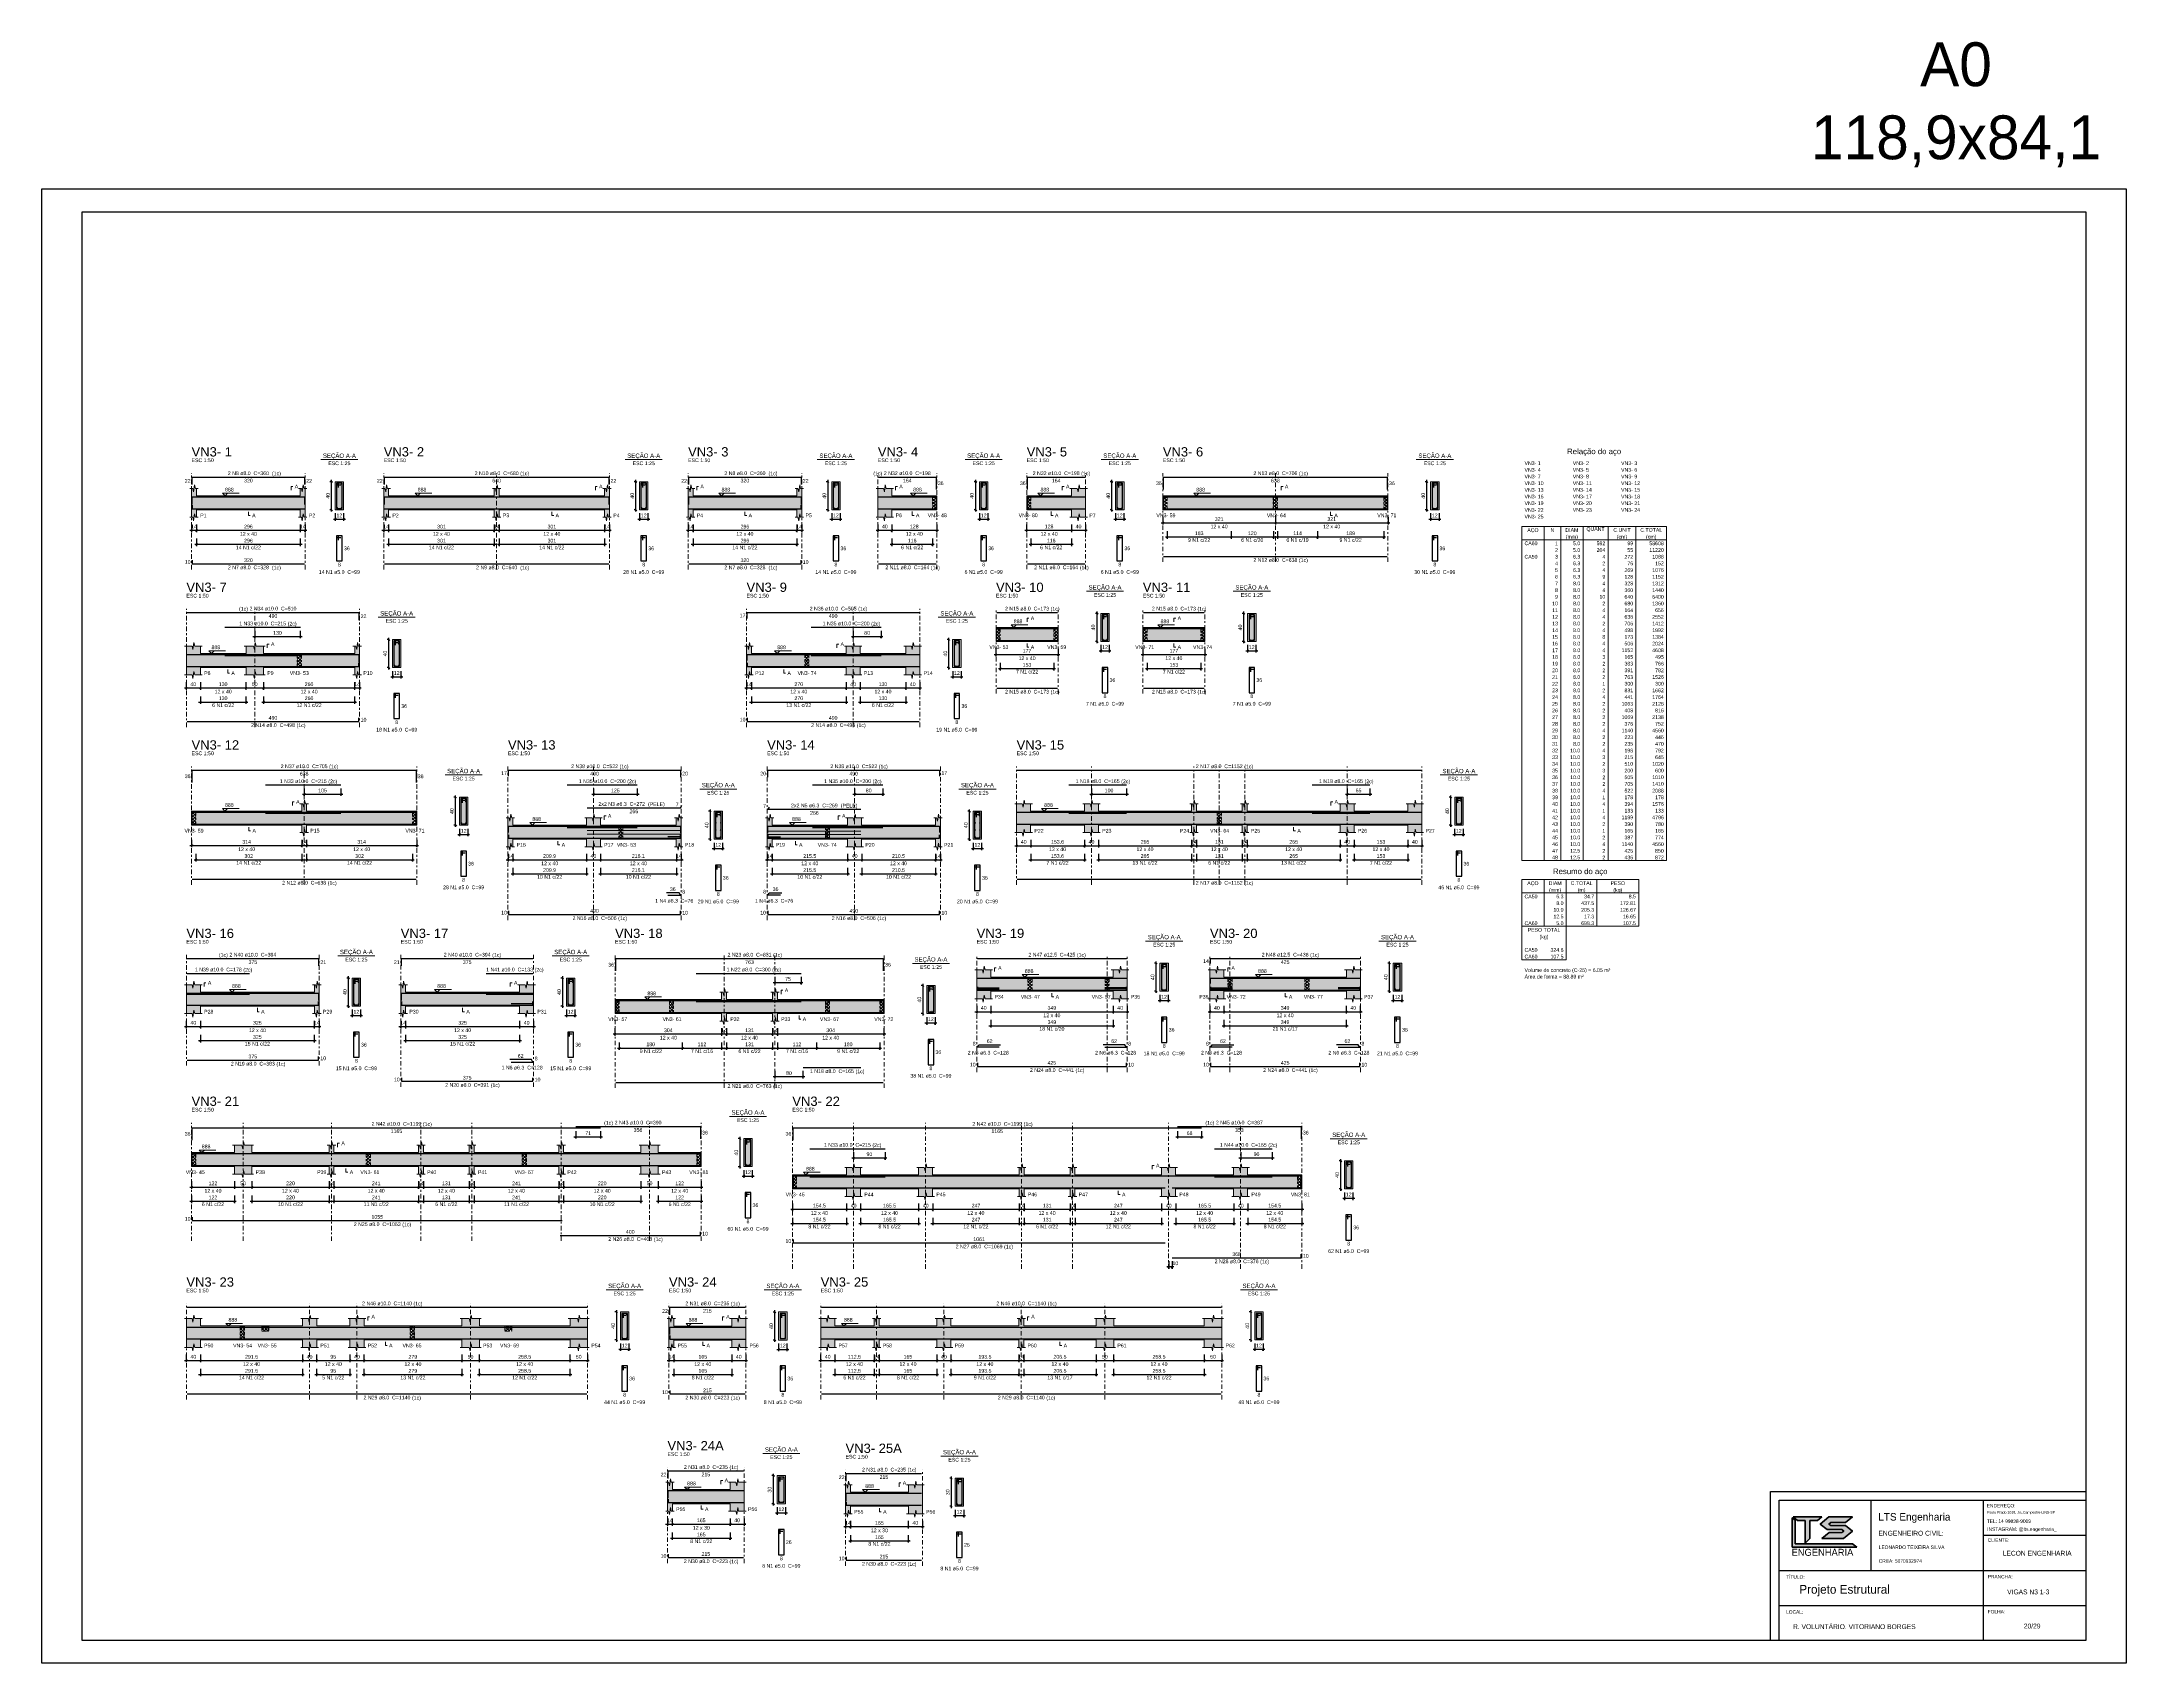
# Model space of a CAD drawing. Header units: millimetres. Extents: x -8 to 605, y -494 to 220.
# Drawn here: x 205.5 to 324.4, y -494.1 to -401.6 of the extents above; entities that cross this region are included whole.
import ezdxf

# ---------------------------------------------------------------- set-up
doc = ezdxf.new("R2010")
doc.units = ezdxf.units.MM
doc.header["$MEASUREMENT"] = 0
doc.linetypes.add('DASHDOT', pattern=[2.54, 1.27, -0.635, 0, -0.635])
doc.linetypes.add('NULL', pattern=[0])
for name, color, linetype, lineweight in [('Descrição da armadura', 7, 'Continuous', 0), ('DT-Arm complementar', 5, 'Continuous', 5), ('DT-Barras na forma', 7, 'Continuous', 30), ('DT-Barras no corte', 5, 'Continuous', 5), ('DT-Barras rebatidas', 7, 'Continuous', 30), ('DT-Cotas', 7, 'Continuous', 5), ('DT-Forma', 5, 'Continuous', 5), ('DT-Hachura forma vigas', 252, 'Continuous', 5), ('DT-Hachura intersecção vigas', 9, 'Continuous', 5), ('DT-Hachura seção vigas', 252, 'Continuous', 5), ('DT-Pontilhado', 9, 'DASHDOT', 5), ('DT-Relação do aço', 1, 'Continuous', 20), ('DT-Textos', 7, 'Continuous', 5), ('DT-Título', 5, 'Continuous', 20), ('Textos armaduras', 7, 'Continuous', 0)]:
    doc.layers.add(name, color=color, linetype=linetype, lineweight=lineweight)
doc.layers.add('FOLHA', color=7, linetype='Continuous')
doc.styles.add('Arial', font='arial.ttf')
doc.dimstyles.new('UM_25.000000', dxfattribs={"dimtxt": 0.18, "dimasz": 0.1, "dimexe": 0.1, "dimexo": 0.2, "dimgap": 0, "dimtad": 1, "dimtih": 1, "dimtoh": 1, "dimdec": 1, "dimlfac": 25, "dimzin": 0, "dimdsep": 46, "dimtxsty": 'Standard', "dimcen": 0.09, "dimdle": 0.1, "dimadec": 1, "dimazin": 2, "dimtfac": 1, "dimtdec": 4, "dimtofl": 0, "dimtmove": 0, "dimatfit": 3, "dimfxl": 1, "dimtolj": 1, "dimarcsym": 0})
doc.dimstyles.new('UM_50.000000', dxfattribs={"dimtxt": 0.18, "dimasz": 0.1, "dimexe": 0.1, "dimexo": 0.2, "dimgap": 0, "dimtad": 1, "dimtih": 1, "dimtoh": 1, "dimdec": 1, "dimlfac": 50, "dimzin": 0, "dimdsep": 46, "dimtxsty": 'Standard', "dimcen": 0.09, "dimdle": 0.1, "dimadec": 1, "dimazin": 2, "dimtfac": 1, "dimtdec": 4, "dimtofl": 0, "dimtmove": 0, "dimatfit": 3, "dimfxl": 1, "dimtolj": 1, "dimarcsym": 0})
pattern_1 = [(45, (210.17421, -485.6166), (-0.08838835, 0.08838835), []), (135, (210.17421, -485.6166), (-0.08838835, -0.08838835), [])]

# ---------------------------------------------------------------- blocks, each defined once
blk = doc.blocks.new('_Oblique')
at = {"color": 0, "linetype": 'ByBlock', "lineweight": -2}
blk.add_line((-0.5, -0.5), (0.5, 0.5), dxfattribs=at)
blk = doc.blocks.new('*D4649')
at = {"layer": 'Defpoints', "color": 0, "transparency": 16777216}
for p in [(214.07, -428.92), (214.35, -428.92), (214.35, -429.45)]:
    blk.add_point(p, dxfattribs=at)
at = {"layer": 'DT-Cotas', "color": 0, "lineweight": -2, "transparency": 16777216}
for p, q in [((214.07, -429.12), (214.07, -429.55)), ((214.35, -429.12), (214.35, -429.55)), ((213.97, -429.45), (214.45, -429.45))]:
    blk.add_line(p, q, dxfattribs=at)
at = {"layer": 'DT-Cotas', "color": 0, "lineweight": -2, "transparency": 16777216, "xscale": 0.1, "yscale": 0.1, "zscale": 0.1, "rotation": 180}
blk.add_blockref('_Oblique', (214.07, -429.45), dxfattribs=at)
at = {"layer": 'DT-Cotas', "color": 0, "lineweight": -2, "transparency": 16777216, "xscale": 0.1, "yscale": 0.1, "zscale": 0.1}
blk.add_blockref('_Oblique', (214.35, -429.45), dxfattribs=at)
at = {"layer": 'DT-Cotas', "color": 7, "transparency": 16777216, "insert": (214.21, -429.24), "char_height": 0.212, "attachment_point": 5, "rotation": 0.0057, "style": 'Arial'}
blk.add_mtext('\\A1;14', dxfattribs=at)
blk = doc.blocks.new('*D4650')
at = {"layer": 'Defpoints', "color": 0, "transparency": 16777216}
for p in [(214.35, -428.92), (220.27, -428.92), (220.27, -429.45)]:
    blk.add_point(p, dxfattribs=at)
at = {"layer": 'DT-Cotas', "color": 0, "lineweight": -2, "transparency": 16777216}
for p, q in [((214.35, -429.12), (214.35, -429.55)), ((220.27, -429.12), (220.27, -429.55)), ((214.25, -429.45), (220.37, -429.45))]:
    blk.add_line(p, q, dxfattribs=at)
at = {"layer": 'DT-Cotas', "color": 0, "lineweight": -2, "transparency": 16777216, "xscale": 0.1, "yscale": 0.1, "zscale": 0.1, "rotation": 180}
blk.add_blockref('_Oblique', (214.35, -429.45), dxfattribs=at)
at = {"layer": 'DT-Cotas', "color": 0, "lineweight": -2, "transparency": 16777216, "xscale": 0.1, "yscale": 0.1, "zscale": 0.1}
blk.add_blockref('_Oblique', (220.27, -429.45), dxfattribs=at)
at = {"layer": 'DT-Cotas', "color": 7, "transparency": 16777216, "insert": (217.31, -429.24), "char_height": 0.212, "attachment_point": 5, "rotation": 0.0057, "style": 'Arial'}
blk.add_mtext('\\A1;296', dxfattribs=at)
blk = doc.blocks.new('*D4651')
at = {"layer": 'Defpoints', "color": 0, "transparency": 16777216}
for p in [(220.27, -428.92), (220.55, -428.92), (220.55, -429.45)]:
    blk.add_point(p, dxfattribs=at)
at = {"layer": 'DT-Cotas', "color": 0, "lineweight": -2, "transparency": 16777216}
for p, q in [((220.27, -429.12), (220.27, -429.55)), ((220.55, -429.12), (220.55, -429.55)), ((220.17, -429.45), (220.65, -429.45))]:
    blk.add_line(p, q, dxfattribs=at)
at = {"layer": 'DT-Cotas', "color": 0, "lineweight": -2, "transparency": 16777216, "xscale": 0.1, "yscale": 0.1, "zscale": 0.1, "rotation": 180}
blk.add_blockref('_Oblique', (220.27, -429.45), dxfattribs=at)
at = {"layer": 'DT-Cotas', "color": 0, "lineweight": -2, "transparency": 16777216, "xscale": 0.1, "yscale": 0.1, "zscale": 0.1}
blk.add_blockref('_Oblique', (220.55, -429.45), dxfattribs=at)
at = {"layer": 'DT-Cotas', "color": 7, "transparency": 16777216, "insert": (220.41, -429.24), "char_height": 0.212, "attachment_point": 5, "rotation": 0.0057, "style": 'Arial'}
blk.add_mtext('\\A1;14', dxfattribs=at)
blk = doc.blocks.new('*D4652')
at = {"layer": 'Defpoints', "color": 0, "transparency": 16777216}
for p in [(222.05, -426.68), (222.26, -426.68), (222.26, -428.28)]:
    blk.add_point(p, dxfattribs=at)
at = {"layer": 'DT-Cotas', "color": 0, "lineweight": -2, "transparency": 16777216}
for p, q in [((222.06, -426.68), (221.95, -426.68)), ((222.05, -428.38), (222.05, -426.58)), ((222.06, -428.28), (221.95, -428.28))]:
    blk.add_line(p, q, dxfattribs=at)
at = {"layer": 'DT-Cotas', "color": 0, "lineweight": -2, "transparency": 16777216, "xscale": 0.1, "yscale": 0.1, "zscale": 0.1}
for p, rotation in [((222.05, -426.68), 90), ((222.05, -428.28), 270)]:
    blk.add_blockref('_Oblique', p, dxfattribs=dict(at, rotation=rotation))
at = {"layer": 'DT-Cotas', "color": 7, "transparency": 16777216, "insert": (221.84, -427.48), "char_height": 0.212, "attachment_point": 5, "rotation": 90, "style": 'Arial'}
blk.add_mtext('\\A1;40', dxfattribs=at)
blk = doc.blocks.new('*D4653')
at = {"layer": 'Defpoints', "color": 0, "transparency": 16777216}
for p in [(222.26, -428.28), (222.74, -428.28), (222.74, -428.81)]:
    blk.add_point(p, dxfattribs=at)
at = {"layer": 'DT-Cotas', "color": 0, "lineweight": -2, "transparency": 16777216}
for p, q in [((222.16, -428.81), (222.84, -428.81)), ((222.26, -428.48), (222.26, -428.91)), ((222.74, -428.48), (222.74, -428.91))]:
    blk.add_line(p, q, dxfattribs=at)
at = {"layer": 'DT-Cotas', "color": 0, "lineweight": -2, "transparency": 16777216, "xscale": 0.1, "yscale": 0.1, "zscale": 0.1, "rotation": 180}
blk.add_blockref('_Oblique', (222.26, -428.81), dxfattribs=at)
at = {"layer": 'DT-Cotas', "color": 0, "lineweight": -2, "transparency": 16777216, "xscale": 0.1, "yscale": 0.1, "zscale": 0.1}
blk.add_blockref('_Oblique', (222.74, -428.81), dxfattribs=at)
at = {"layer": 'DT-Cotas', "color": 7, "transparency": 16777216, "insert": (222.5, -428.6), "char_height": 0.212, "attachment_point": 5, "rotation": 0.0057, "style": 'Arial'}
blk.add_mtext('\\A1;12', dxfattribs=at)
blk = doc.blocks.new('*D4654')
at = {"layer": 'Defpoints', "color": 0, "transparency": 16777216}
for p in [(214.35, -429.72), (220.27, -429.72), (220.27, -430.25)]:
    blk.add_point(p, dxfattribs=at)
at = {"layer": 'DT-Cotas', "color": 0, "lineweight": -2, "transparency": 16777216}
for p, q in [((214.25, -430.25), (220.37, -430.25)), ((214.35, -429.92), (214.35, -430.35)), ((220.27, -429.92), (220.27, -430.35))]:
    blk.add_line(p, q, dxfattribs=at)
at = {"layer": 'DT-Cotas', "color": 0, "lineweight": -2, "transparency": 16777216, "xscale": 0.1, "yscale": 0.1, "zscale": 0.1, "rotation": 180}
blk.add_blockref('_Oblique', (214.35, -430.25), dxfattribs=at)
at = {"layer": 'DT-Cotas', "color": 0, "lineweight": -2, "transparency": 16777216, "xscale": 0.1, "yscale": 0.1, "zscale": 0.1}
blk.add_blockref('_Oblique', (220.27, -430.25), dxfattribs=at)
at = {"layer": 'DT-Cotas', "color": 7, "transparency": 16777216, "insert": (217.31, -430.04), "char_height": 0.212, "attachment_point": 5, "rotation": 0.0057, "style": 'Arial'}
blk.add_mtext('\\A1;296', dxfattribs=at)
blk = doc.blocks.new('*D4655')
at = {"layer": 'Defpoints', "color": 0, "transparency": 16777216}
for p in [(225.03, -428.92), (225.31, -428.92), (225.31, -429.45)]:
    blk.add_point(p, dxfattribs=at)
at = {"layer": 'DT-Cotas', "color": 0, "lineweight": -2, "transparency": 16777216}
for p, q in [((225.03, -429.12), (225.03, -429.55)), ((225.31, -429.12), (225.31, -429.55)), ((224.93, -429.45), (225.41, -429.45))]:
    blk.add_line(p, q, dxfattribs=at)
at = {"layer": 'DT-Cotas', "color": 0, "lineweight": -2, "transparency": 16777216, "xscale": 0.1, "yscale": 0.1, "zscale": 0.1, "rotation": 180}
blk.add_blockref('_Oblique', (225.03, -429.45), dxfattribs=at)
at = {"layer": 'DT-Cotas', "color": 0, "lineweight": -2, "transparency": 16777216, "xscale": 0.1, "yscale": 0.1, "zscale": 0.1}
blk.add_blockref('_Oblique', (225.31, -429.45), dxfattribs=at)
at = {"layer": 'DT-Cotas', "color": 7, "transparency": 16777216, "insert": (225.17, -429.24), "char_height": 0.212, "attachment_point": 5, "rotation": 0.0057, "style": 'Arial'}
blk.add_mtext('\\A1;14', dxfattribs=at)
blk = doc.blocks.new('*D4656')
at = {"layer": 'Defpoints', "color": 0, "transparency": 16777216}
for p in [(225.31, -428.92), (231.33, -428.92), (231.33, -429.45)]:
    blk.add_point(p, dxfattribs=at)
at = {"layer": 'DT-Cotas', "color": 0, "lineweight": -2, "transparency": 16777216}
for p, q in [((225.31, -429.12), (225.31, -429.55)), ((231.33, -429.12), (231.33, -429.55)), ((225.21, -429.45), (231.43, -429.45))]:
    blk.add_line(p, q, dxfattribs=at)
at = {"layer": 'DT-Cotas', "color": 0, "lineweight": -2, "transparency": 16777216, "xscale": 0.1, "yscale": 0.1, "zscale": 0.1, "rotation": 180}
blk.add_blockref('_Oblique', (225.31, -429.45), dxfattribs=at)
at = {"layer": 'DT-Cotas', "color": 0, "lineweight": -2, "transparency": 16777216, "xscale": 0.1, "yscale": 0.1, "zscale": 0.1}
blk.add_blockref('_Oblique', (231.33, -429.45), dxfattribs=at)
at = {"layer": 'DT-Cotas', "color": 7, "transparency": 16777216, "insert": (228.32, -429.24), "char_height": 0.212, "attachment_point": 5, "rotation": 0.0057, "style": 'Arial'}
blk.add_mtext('\\A1;301', dxfattribs=at)
blk = doc.blocks.new('*D4657')
at = {"layer": 'Defpoints', "color": 0, "transparency": 16777216}
for p in [(231.33, -428.92), (231.61, -428.92), (231.61, -429.45)]:
    blk.add_point(p, dxfattribs=at)
at = {"layer": 'DT-Cotas', "color": 0, "lineweight": -2, "transparency": 16777216}
for p, q in [((231.33, -429.12), (231.33, -429.55)), ((231.61, -429.12), (231.61, -429.55)), ((231.23, -429.45), (231.71, -429.45))]:
    blk.add_line(p, q, dxfattribs=at)
at = {"layer": 'DT-Cotas', "color": 0, "lineweight": -2, "transparency": 16777216, "xscale": 0.1, "yscale": 0.1, "zscale": 0.1, "rotation": 180}
blk.add_blockref('_Oblique', (231.33, -429.45), dxfattribs=at)
at = {"layer": 'DT-Cotas', "color": 0, "lineweight": -2, "transparency": 16777216, "xscale": 0.1, "yscale": 0.1, "zscale": 0.1}
blk.add_blockref('_Oblique', (231.61, -429.45), dxfattribs=at)
at = {"layer": 'DT-Cotas', "color": 7, "transparency": 16777216, "insert": (231.47, -429.24), "char_height": 0.212, "attachment_point": 5, "rotation": 0.0057, "style": 'Arial'}
blk.add_mtext('\\A1;14', dxfattribs=at)
blk = doc.blocks.new('*D4658')
at = {"layer": 'Defpoints', "color": 0, "transparency": 16777216}
for p in [(231.61, -428.92), (237.63, -428.92), (237.63, -429.45)]:
    blk.add_point(p, dxfattribs=at)
at = {"layer": 'DT-Cotas', "color": 0, "lineweight": -2, "transparency": 16777216}
for p, q in [((231.61, -429.12), (231.61, -429.55)), ((237.63, -429.12), (237.63, -429.55)), ((231.51, -429.45), (237.73, -429.45))]:
    blk.add_line(p, q, dxfattribs=at)
at = {"layer": 'DT-Cotas', "color": 0, "lineweight": -2, "transparency": 16777216, "xscale": 0.1, "yscale": 0.1, "zscale": 0.1, "rotation": 180}
blk.add_blockref('_Oblique', (231.61, -429.45), dxfattribs=at)
at = {"layer": 'DT-Cotas', "color": 0, "lineweight": -2, "transparency": 16777216, "xscale": 0.1, "yscale": 0.1, "zscale": 0.1}
blk.add_blockref('_Oblique', (237.63, -429.45), dxfattribs=at)
at = {"layer": 'DT-Cotas', "color": 7, "transparency": 16777216, "insert": (234.62, -429.24), "char_height": 0.212, "attachment_point": 5, "rotation": 0.0057, "style": 'Arial'}
blk.add_mtext('\\A1;301', dxfattribs=at)
blk = doc.blocks.new('*D4659')
at = {"layer": 'Defpoints', "color": 0, "transparency": 16777216}
for p in [(237.63, -428.92), (237.91, -428.92), (237.91, -429.45)]:
    blk.add_point(p, dxfattribs=at)
at = {"layer": 'DT-Cotas', "color": 0, "lineweight": -2, "transparency": 16777216}
for p, q in [((237.63, -429.12), (237.63, -429.55)), ((237.91, -429.12), (237.91, -429.55)), ((237.53, -429.45), (238.01, -429.45))]:
    blk.add_line(p, q, dxfattribs=at)
at = {"layer": 'DT-Cotas', "color": 0, "lineweight": -2, "transparency": 16777216, "xscale": 0.1, "yscale": 0.1, "zscale": 0.1, "rotation": 180}
blk.add_blockref('_Oblique', (237.63, -429.45), dxfattribs=at)
at = {"layer": 'DT-Cotas', "color": 0, "lineweight": -2, "transparency": 16777216, "xscale": 0.1, "yscale": 0.1, "zscale": 0.1}
blk.add_blockref('_Oblique', (237.91, -429.45), dxfattribs=at)
at = {"layer": 'DT-Cotas', "color": 7, "transparency": 16777216, "insert": (237.77, -429.24), "char_height": 0.212, "attachment_point": 5, "rotation": 0.0057, "style": 'Arial'}
blk.add_mtext('\\A1;14', dxfattribs=at)
blk = doc.blocks.new('*D4660')
at = {"layer": 'Defpoints', "color": 0, "transparency": 16777216}
for p in [(239.41, -426.68), (239.62, -426.68), (239.62, -428.28)]:
    blk.add_point(p, dxfattribs=at)
at = {"layer": 'DT-Cotas', "color": 0, "lineweight": -2, "transparency": 16777216}
for p, q in [((239.42, -426.68), (239.31, -426.68)), ((239.41, -428.38), (239.41, -426.58)), ((239.42, -428.28), (239.31, -428.28))]:
    blk.add_line(p, q, dxfattribs=at)
at = {"layer": 'DT-Cotas', "color": 0, "lineweight": -2, "transparency": 16777216, "xscale": 0.1, "yscale": 0.1, "zscale": 0.1}
for p, rotation in [((239.41, -426.68), 90), ((239.41, -428.28), 270)]:
    blk.add_blockref('_Oblique', p, dxfattribs=dict(at, rotation=rotation))
at = {"layer": 'DT-Cotas', "color": 7, "transparency": 16777216, "insert": (239.2, -427.48), "char_height": 0.212, "attachment_point": 5, "rotation": 90, "style": 'Arial'}
blk.add_mtext('\\A1;40', dxfattribs=at)
blk = doc.blocks.new('*D4661')
at = {"layer": 'Defpoints', "color": 0, "transparency": 16777216}
for p in [(239.62, -428.28), (240.1, -428.28), (240.1, -428.81)]:
    blk.add_point(p, dxfattribs=at)
at = {"layer": 'DT-Cotas', "color": 0, "lineweight": -2, "transparency": 16777216}
for p, q in [((239.52, -428.81), (240.2, -428.81)), ((239.62, -428.48), (239.62, -428.91)), ((240.1, -428.48), (240.1, -428.91))]:
    blk.add_line(p, q, dxfattribs=at)
at = {"layer": 'DT-Cotas', "color": 0, "lineweight": -2, "transparency": 16777216, "xscale": 0.1, "yscale": 0.1, "zscale": 0.1, "rotation": 180}
blk.add_blockref('_Oblique', (239.62, -428.81), dxfattribs=at)
at = {"layer": 'DT-Cotas', "color": 0, "lineweight": -2, "transparency": 16777216, "xscale": 0.1, "yscale": 0.1, "zscale": 0.1}
blk.add_blockref('_Oblique', (240.1, -428.81), dxfattribs=at)
at = {"layer": 'DT-Cotas', "color": 7, "transparency": 16777216, "insert": (239.86, -428.6), "char_height": 0.212, "attachment_point": 5, "rotation": 0.0057, "style": 'Arial'}
blk.add_mtext('\\A1;12', dxfattribs=at)
blk = doc.blocks.new('*D4662')
at = {"layer": 'Defpoints', "color": 0, "transparency": 16777216}
for p in [(225.31, -429.72), (231.33, -429.72), (231.33, -430.25)]:
    blk.add_point(p, dxfattribs=at)
at = {"layer": 'DT-Cotas', "color": 0, "lineweight": -2, "transparency": 16777216}
for p, q in [((225.21, -430.25), (231.43, -430.25)), ((225.31, -429.92), (225.31, -430.35)), ((231.33, -429.92), (231.33, -430.35))]:
    blk.add_line(p, q, dxfattribs=at)
at = {"layer": 'DT-Cotas', "color": 0, "lineweight": -2, "transparency": 16777216, "xscale": 0.1, "yscale": 0.1, "zscale": 0.1, "rotation": 180}
blk.add_blockref('_Oblique', (225.31, -430.25), dxfattribs=at)
at = {"layer": 'DT-Cotas', "color": 0, "lineweight": -2, "transparency": 16777216, "xscale": 0.1, "yscale": 0.1, "zscale": 0.1}
blk.add_blockref('_Oblique', (231.33, -430.25), dxfattribs=at)
at = {"layer": 'DT-Cotas', "color": 7, "transparency": 16777216, "insert": (228.32, -430.04), "char_height": 0.212, "attachment_point": 5, "rotation": 0.0057, "style": 'Arial'}
blk.add_mtext('\\A1;301', dxfattribs=at)
blk = doc.blocks.new('*D4663')
at = {"layer": 'Defpoints', "color": 0, "transparency": 16777216}
for p in [(231.61, -429.72), (237.63, -429.72), (237.63, -430.25)]:
    blk.add_point(p, dxfattribs=at)
at = {"layer": 'DT-Cotas', "color": 0, "lineweight": -2, "transparency": 16777216}
for p, q in [((231.51, -430.25), (237.73, -430.25)), ((231.61, -429.92), (231.61, -430.35)), ((237.63, -429.92), (237.63, -430.35))]:
    blk.add_line(p, q, dxfattribs=at)
at = {"layer": 'DT-Cotas', "color": 0, "lineweight": -2, "transparency": 16777216, "xscale": 0.1, "yscale": 0.1, "zscale": 0.1, "rotation": 180}
blk.add_blockref('_Oblique', (231.61, -430.25), dxfattribs=at)
at = {"layer": 'DT-Cotas', "color": 0, "lineweight": -2, "transparency": 16777216, "xscale": 0.1, "yscale": 0.1, "zscale": 0.1}
blk.add_blockref('_Oblique', (237.63, -430.25), dxfattribs=at)
at = {"layer": 'DT-Cotas', "color": 7, "transparency": 16777216, "insert": (234.62, -430.04), "char_height": 0.212, "attachment_point": 5, "rotation": 0.0057, "style": 'Arial'}
blk.add_mtext('\\A1;301', dxfattribs=at)
blk = doc.blocks.new('*D4639')
at = {"layer": 'Defpoints', "color": 0, "transparency": 16777216}
for p in [(242.39, -428.92), (242.67, -428.92), (242.67, -429.45)]:
    blk.add_point(p, dxfattribs=at)
at = {"layer": 'DT-Cotas', "color": 0, "lineweight": -2, "transparency": 16777216}
for p, q in [((242.39, -429.12), (242.39, -429.55)), ((242.67, -429.12), (242.67, -429.55)), ((242.29, -429.45), (242.77, -429.45))]:
    blk.add_line(p, q, dxfattribs=at)
at = {"layer": 'DT-Cotas', "color": 0, "lineweight": -2, "transparency": 16777216, "xscale": 0.1, "yscale": 0.1, "zscale": 0.1, "rotation": 180}
blk.add_blockref('_Oblique', (242.39, -429.45), dxfattribs=at)
at = {"layer": 'DT-Cotas', "color": 0, "lineweight": -2, "transparency": 16777216, "xscale": 0.1, "yscale": 0.1, "zscale": 0.1}
blk.add_blockref('_Oblique', (242.67, -429.45), dxfattribs=at)
at = {"layer": 'DT-Cotas', "color": 7, "transparency": 16777216, "insert": (242.53, -429.24), "char_height": 0.212, "attachment_point": 5, "rotation": 0.0057, "style": 'Arial'}
blk.add_mtext('\\A1;14', dxfattribs=at)
blk = doc.blocks.new('*D4640')
at = {"layer": 'Defpoints', "color": 0, "transparency": 16777216}
for p in [(242.67, -428.92), (248.59, -428.92), (248.59, -429.45)]:
    blk.add_point(p, dxfattribs=at)
at = {"layer": 'DT-Cotas', "color": 0, "lineweight": -2, "transparency": 16777216}
for p, q in [((242.67, -429.12), (242.67, -429.55)), ((248.59, -429.12), (248.59, -429.55)), ((242.57, -429.45), (248.69, -429.45))]:
    blk.add_line(p, q, dxfattribs=at)
at = {"layer": 'DT-Cotas', "color": 0, "lineweight": -2, "transparency": 16777216, "xscale": 0.1, "yscale": 0.1, "zscale": 0.1, "rotation": 180}
blk.add_blockref('_Oblique', (242.67, -429.45), dxfattribs=at)
at = {"layer": 'DT-Cotas', "color": 0, "lineweight": -2, "transparency": 16777216, "xscale": 0.1, "yscale": 0.1, "zscale": 0.1}
blk.add_blockref('_Oblique', (248.59, -429.45), dxfattribs=at)
at = {"layer": 'DT-Cotas', "color": 7, "transparency": 16777216, "insert": (245.63, -429.24), "char_height": 0.212, "attachment_point": 5, "rotation": 0.0057, "style": 'Arial'}
blk.add_mtext('\\A1;296', dxfattribs=at)
blk = doc.blocks.new('*D4641')
at = {"layer": 'Defpoints', "color": 0, "transparency": 16777216}
for p in [(248.59, -428.92), (248.87, -428.92), (248.87, -429.45)]:
    blk.add_point(p, dxfattribs=at)
at = {"layer": 'DT-Cotas', "color": 0, "lineweight": -2, "transparency": 16777216}
for p, q in [((248.59, -429.12), (248.59, -429.55)), ((248.87, -429.12), (248.87, -429.55)), ((248.49, -429.45), (248.97, -429.45))]:
    blk.add_line(p, q, dxfattribs=at)
at = {"layer": 'DT-Cotas', "color": 0, "lineweight": -2, "transparency": 16777216, "xscale": 0.1, "yscale": 0.1, "zscale": 0.1, "rotation": 180}
blk.add_blockref('_Oblique', (248.59, -429.45), dxfattribs=at)
at = {"layer": 'DT-Cotas', "color": 0, "lineweight": -2, "transparency": 16777216, "xscale": 0.1, "yscale": 0.1, "zscale": 0.1}
blk.add_blockref('_Oblique', (248.87, -429.45), dxfattribs=at)
at = {"layer": 'DT-Cotas', "color": 7, "transparency": 16777216, "insert": (248.73, -429.24), "char_height": 0.212, "attachment_point": 5, "rotation": 0.0057, "style": 'Arial'}
blk.add_mtext('\\A1;14', dxfattribs=at)
blk = doc.blocks.new('*D4642')
at = {"layer": 'Defpoints', "color": 0, "transparency": 16777216}
for p in [(250.37, -426.68), (250.58, -426.68), (250.58, -428.28)]:
    blk.add_point(p, dxfattribs=at)
at = {"layer": 'DT-Cotas', "color": 0, "lineweight": -2, "transparency": 16777216}
for p, q in [((250.38, -426.68), (250.27, -426.68)), ((250.37, -428.38), (250.37, -426.58)), ((250.38, -428.28), (250.27, -428.28))]:
    blk.add_line(p, q, dxfattribs=at)
at = {"layer": 'DT-Cotas', "color": 0, "lineweight": -2, "transparency": 16777216, "xscale": 0.1, "yscale": 0.1, "zscale": 0.1}
for p, rotation in [((250.37, -426.68), 90), ((250.37, -428.28), 270)]:
    blk.add_blockref('_Oblique', p, dxfattribs=dict(at, rotation=rotation))
at = {"layer": 'DT-Cotas', "color": 7, "transparency": 16777216, "insert": (250.16, -427.48), "char_height": 0.212, "attachment_point": 5, "rotation": 90, "style": 'Arial'}
blk.add_mtext('\\A1;40', dxfattribs=at)
blk = doc.blocks.new('*D4643')
at = {"layer": 'Defpoints', "color": 0, "transparency": 16777216}
for p in [(250.58, -428.28), (251.06, -428.28), (251.06, -428.81)]:
    blk.add_point(p, dxfattribs=at)
at = {"layer": 'DT-Cotas', "color": 0, "lineweight": -2, "transparency": 16777216}
for p, q in [((250.48, -428.81), (251.16, -428.81)), ((250.58, -428.48), (250.58, -428.91)), ((251.06, -428.48), (251.06, -428.91))]:
    blk.add_line(p, q, dxfattribs=at)
at = {"layer": 'DT-Cotas', "color": 0, "lineweight": -2, "transparency": 16777216, "xscale": 0.1, "yscale": 0.1, "zscale": 0.1, "rotation": 180}
blk.add_blockref('_Oblique', (250.58, -428.81), dxfattribs=at)
at = {"layer": 'DT-Cotas', "color": 0, "lineweight": -2, "transparency": 16777216, "xscale": 0.1, "yscale": 0.1, "zscale": 0.1}
blk.add_blockref('_Oblique', (251.06, -428.81), dxfattribs=at)
at = {"layer": 'DT-Cotas', "color": 7, "transparency": 16777216, "insert": (250.82, -428.6), "char_height": 0.212, "attachment_point": 5, "rotation": 0.0057, "style": 'Arial'}
blk.add_mtext('\\A1;12', dxfattribs=at)
blk = doc.blocks.new('*D4644')
at = {"layer": 'Defpoints', "color": 0, "transparency": 16777216}
for p in [(242.67, -429.72), (248.59, -429.72), (248.59, -430.25)]:
    blk.add_point(p, dxfattribs=at)
at = {"layer": 'DT-Cotas', "color": 0, "lineweight": -2, "transparency": 16777216}
for p, q in [((242.57, -430.25), (248.69, -430.25)), ((242.67, -429.92), (242.67, -430.35)), ((248.59, -429.92), (248.59, -430.35))]:
    blk.add_line(p, q, dxfattribs=at)
at = {"layer": 'DT-Cotas', "color": 0, "lineweight": -2, "transparency": 16777216, "xscale": 0.1, "yscale": 0.1, "zscale": 0.1, "rotation": 180}
blk.add_blockref('_Oblique', (242.67, -430.25), dxfattribs=at)
at = {"layer": 'DT-Cotas', "color": 0, "lineweight": -2, "transparency": 16777216, "xscale": 0.1, "yscale": 0.1, "zscale": 0.1}
blk.add_blockref('_Oblique', (248.59, -430.25), dxfattribs=at)
at = {"layer": 'DT-Cotas', "color": 7, "transparency": 16777216, "insert": (245.63, -430.04), "char_height": 0.212, "attachment_point": 5, "rotation": 0.0057, "style": 'Arial'}
blk.add_mtext('\\A1;296', dxfattribs=at)
blk = doc.blocks.new('*D4645')
at = {"layer": 'Defpoints', "color": 0, "transparency": 16777216}
for p in [(253.21, -428.92), (254.01, -428.92), (254.01, -429.45)]:
    blk.add_point(p, dxfattribs=at)
at = {"layer": 'DT-Cotas', "color": 0, "lineweight": -2, "transparency": 16777216}
for p, q in [((253.21, -429.12), (253.21, -429.55)), ((254.01, -429.12), (254.01, -429.55)), ((253.11, -429.45), (254.11, -429.45))]:
    blk.add_line(p, q, dxfattribs=at)
at = {"layer": 'DT-Cotas', "color": 0, "lineweight": -2, "transparency": 16777216, "xscale": 0.1, "yscale": 0.1, "zscale": 0.1, "rotation": 180}
blk.add_blockref('_Oblique', (253.21, -429.45), dxfattribs=at)
at = {"layer": 'DT-Cotas', "color": 0, "lineweight": -2, "transparency": 16777216, "xscale": 0.1, "yscale": 0.1, "zscale": 0.1}
blk.add_blockref('_Oblique', (254.01, -429.45), dxfattribs=at)
at = {"layer": 'DT-Cotas', "color": 7, "transparency": 16777216, "insert": (253.61, -429.23), "char_height": 0.212, "attachment_point": 5, "rotation": 0.0057, "style": 'Arial'}
blk.add_mtext('\\A1;40', dxfattribs=at)
blk = doc.blocks.new('*D4646')
at = {"layer": 'Defpoints', "color": 0, "transparency": 16777216}
for p in [(254.01, -428.92), (256.57, -428.92), (256.57, -429.45)]:
    blk.add_point(p, dxfattribs=at)
at = {"layer": 'DT-Cotas', "color": 0, "lineweight": -2, "transparency": 16777216}
for p, q in [((254.01, -429.12), (254.01, -429.55)), ((256.57, -429.12), (256.57, -429.55)), ((253.91, -429.45), (256.67, -429.45))]:
    blk.add_line(p, q, dxfattribs=at)
at = {"layer": 'DT-Cotas', "color": 0, "lineweight": -2, "transparency": 16777216, "xscale": 0.1, "yscale": 0.1, "zscale": 0.1, "rotation": 180}
blk.add_blockref('_Oblique', (254.01, -429.45), dxfattribs=at)
at = {"layer": 'DT-Cotas', "color": 0, "lineweight": -2, "transparency": 16777216, "xscale": 0.1, "yscale": 0.1, "zscale": 0.1}
blk.add_blockref('_Oblique', (256.57, -429.45), dxfattribs=at)
at = {"layer": 'DT-Cotas', "color": 7, "transparency": 16777216, "insert": (255.29, -429.23), "char_height": 0.212, "attachment_point": 5, "rotation": 0.0057, "style": 'Arial'}
blk.add_mtext('\\A1;128', dxfattribs=at)
blk = doc.blocks.new('*D4647')
at = {"layer": 'Defpoints', "color": 0, "transparency": 16777216}
for p in [(258.8, -426.68), (259.01, -426.68), (259.01, -428.28)]:
    blk.add_point(p, dxfattribs=at)
at = {"layer": 'DT-Cotas', "color": 0, "lineweight": -2, "transparency": 16777216}
for p, q in [((258.81, -426.68), (258.7, -426.68)), ((258.8, -428.38), (258.8, -426.58)), ((258.81, -428.28), (258.7, -428.28))]:
    blk.add_line(p, q, dxfattribs=at)
at = {"layer": 'DT-Cotas', "color": 0, "lineweight": -2, "transparency": 16777216, "xscale": 0.1, "yscale": 0.1, "zscale": 0.1}
for p, rotation in [((258.8, -426.68), 90), ((258.8, -428.28), 270)]:
    blk.add_blockref('_Oblique', p, dxfattribs=dict(at, rotation=rotation))
at = {"layer": 'DT-Cotas', "color": 7, "transparency": 16777216, "insert": (258.58, -427.48), "char_height": 0.212, "attachment_point": 5, "rotation": 90, "style": 'Arial'}
blk.add_mtext('\\A1;40', dxfattribs=at)
blk = doc.blocks.new('*D4648')
at = {"layer": 'Defpoints', "color": 0, "transparency": 16777216}
for p in [(259.01, -428.28), (259.49, -428.28), (259.49, -428.81)]:
    blk.add_point(p, dxfattribs=at)
at = {"layer": 'DT-Cotas', "color": 0, "lineweight": -2, "transparency": 16777216}
for p, q in [((258.91, -428.81), (259.59, -428.81)), ((259.01, -428.48), (259.01, -428.91)), ((259.49, -428.48), (259.49, -428.91))]:
    blk.add_line(p, q, dxfattribs=at)
at = {"layer": 'DT-Cotas', "color": 0, "lineweight": -2, "transparency": 16777216, "xscale": 0.1, "yscale": 0.1, "zscale": 0.1, "rotation": 180}
blk.add_blockref('_Oblique', (259.01, -428.81), dxfattribs=at)
at = {"layer": 'DT-Cotas', "color": 0, "lineweight": -2, "transparency": 16777216, "xscale": 0.1, "yscale": 0.1, "zscale": 0.1}
blk.add_blockref('_Oblique', (259.49, -428.81), dxfattribs=at)
at = {"layer": 'DT-Cotas', "color": 7, "transparency": 16777216, "insert": (259.25, -428.6), "char_height": 0.212, "attachment_point": 5, "rotation": 0.0057, "style": 'Arial'}
blk.add_mtext('\\A1;12', dxfattribs=at)
blk = doc.blocks.new('*D4682')
at = {"layer": 'Defpoints', "color": 0, "transparency": 16777216}
for p in [(254.01, -429.72), (256.33, -429.72), (256.33, -430.25)]:
    blk.add_point(p, dxfattribs=at)
at = {"layer": 'DT-Cotas', "color": 0, "lineweight": -2, "transparency": 16777216}
for p, q in [((253.91, -430.25), (256.43, -430.25)), ((254.01, -429.92), (254.01, -430.35)), ((256.33, -429.92), (256.33, -430.35))]:
    blk.add_line(p, q, dxfattribs=at)
at = {"layer": 'DT-Cotas', "color": 0, "lineweight": -2, "transparency": 16777216, "xscale": 0.1, "yscale": 0.1, "zscale": 0.1, "rotation": 180}
blk.add_blockref('_Oblique', (254.01, -430.25), dxfattribs=at)
at = {"layer": 'DT-Cotas', "color": 0, "lineweight": -2, "transparency": 16777216, "xscale": 0.1, "yscale": 0.1, "zscale": 0.1}
blk.add_blockref('_Oblique', (256.33, -430.25), dxfattribs=at)
at = {"layer": 'DT-Cotas', "color": 7, "transparency": 16777216, "insert": (255.17, -430.04), "char_height": 0.212, "attachment_point": 5, "rotation": 0.0057, "style": 'Arial'}
blk.add_mtext('\\A1;116', dxfattribs=at)
blk = doc.blocks.new('*D4683')
at = {"layer": 'Defpoints', "color": 0, "transparency": 16777216}
for p in [(261.7, -428.92), (264.26, -428.92), (264.26, -429.45)]:
    blk.add_point(p, dxfattribs=at)
at = {"layer": 'DT-Cotas', "color": 0, "lineweight": -2, "transparency": 16777216}
for p, q in [((261.7, -429.12), (261.7, -429.55)), ((264.26, -429.12), (264.26, -429.55)), ((261.6, -429.45), (264.36, -429.45))]:
    blk.add_line(p, q, dxfattribs=at)
at = {"layer": 'DT-Cotas', "color": 0, "lineweight": -2, "transparency": 16777216, "xscale": 0.1, "yscale": 0.1, "zscale": 0.1, "rotation": 180}
blk.add_blockref('_Oblique', (261.7, -429.45), dxfattribs=at)
at = {"layer": 'DT-Cotas', "color": 0, "lineweight": -2, "transparency": 16777216, "xscale": 0.1, "yscale": 0.1, "zscale": 0.1}
blk.add_blockref('_Oblique', (264.26, -429.45), dxfattribs=at)
at = {"layer": 'DT-Cotas', "color": 7, "transparency": 16777216, "insert": (262.98, -429.23), "char_height": 0.212, "attachment_point": 5, "rotation": 0.0057, "style": 'Arial'}
blk.add_mtext('\\A1;128', dxfattribs=at)
blk = doc.blocks.new('*D4684')
at = {"layer": 'Defpoints', "color": 0, "transparency": 16777216}
for p in [(264.26, -428.92), (265.06, -428.92), (265.06, -429.45)]:
    blk.add_point(p, dxfattribs=at)
at = {"layer": 'DT-Cotas', "color": 0, "lineweight": -2, "transparency": 16777216}
for p, q in [((264.26, -429.12), (264.26, -429.55)), ((265.06, -429.12), (265.06, -429.55)), ((264.16, -429.45), (265.16, -429.45))]:
    blk.add_line(p, q, dxfattribs=at)
at = {"layer": 'DT-Cotas', "color": 0, "lineweight": -2, "transparency": 16777216, "xscale": 0.1, "yscale": 0.1, "zscale": 0.1, "rotation": 180}
blk.add_blockref('_Oblique', (264.26, -429.45), dxfattribs=at)
at = {"layer": 'DT-Cotas', "color": 0, "lineweight": -2, "transparency": 16777216, "xscale": 0.1, "yscale": 0.1, "zscale": 0.1}
blk.add_blockref('_Oblique', (265.06, -429.45), dxfattribs=at)
at = {"layer": 'DT-Cotas', "color": 7, "transparency": 16777216, "insert": (264.66, -429.23), "char_height": 0.212, "attachment_point": 5, "rotation": 0.0057, "style": 'Arial'}
blk.add_mtext('\\A1;40', dxfattribs=at)
blk = doc.blocks.new('*D4685')
at = {"layer": 'Defpoints', "color": 0, "transparency": 16777216}
for p in [(266.56, -426.68), (266.77, -426.68), (266.77, -428.28)]:
    blk.add_point(p, dxfattribs=at)
at = {"layer": 'DT-Cotas', "color": 0, "lineweight": -2, "transparency": 16777216}
for p, q in [((266.57, -426.68), (266.46, -426.68)), ((266.56, -428.38), (266.56, -426.58)), ((266.57, -428.28), (266.46, -428.28))]:
    blk.add_line(p, q, dxfattribs=at)
at = {"layer": 'DT-Cotas', "color": 0, "lineweight": -2, "transparency": 16777216, "xscale": 0.1, "yscale": 0.1, "zscale": 0.1}
for p, rotation in [((266.56, -426.68), 90), ((266.56, -428.28), 270)]:
    blk.add_blockref('_Oblique', p, dxfattribs=dict(at, rotation=rotation))
at = {"layer": 'DT-Cotas', "color": 7, "transparency": 16777216, "insert": (266.35, -427.48), "char_height": 0.212, "attachment_point": 5, "rotation": 90, "style": 'Arial'}
blk.add_mtext('\\A1;40', dxfattribs=at)
blk = doc.blocks.new('*D4686')
at = {"layer": 'Defpoints', "color": 0, "transparency": 16777216}
for p in [(266.77, -428.28), (267.25, -428.28), (267.25, -428.81)]:
    blk.add_point(p, dxfattribs=at)
at = {"layer": 'DT-Cotas', "color": 0, "lineweight": -2, "transparency": 16777216}
for p, q in [((266.67, -428.81), (267.35, -428.81)), ((266.77, -428.48), (266.77, -428.91)), ((267.25, -428.48), (267.25, -428.91))]:
    blk.add_line(p, q, dxfattribs=at)
at = {"layer": 'DT-Cotas', "color": 0, "lineweight": -2, "transparency": 16777216, "xscale": 0.1, "yscale": 0.1, "zscale": 0.1, "rotation": 180}
blk.add_blockref('_Oblique', (266.77, -428.81), dxfattribs=at)
at = {"layer": 'DT-Cotas', "color": 0, "lineweight": -2, "transparency": 16777216, "xscale": 0.1, "yscale": 0.1, "zscale": 0.1}
blk.add_blockref('_Oblique', (267.25, -428.81), dxfattribs=at)
at = {"layer": 'DT-Cotas', "color": 7, "transparency": 16777216, "insert": (267.01, -428.6), "char_height": 0.212, "attachment_point": 5, "rotation": 0.0057, "style": 'Arial'}
blk.add_mtext('\\A1;12', dxfattribs=at)
blk = doc.blocks.new('*D4687')
at = {"layer": 'Defpoints', "color": 0, "transparency": 16777216}
for p in [(261.94, -429.72), (264.26, -429.72), (264.26, -430.25)]:
    blk.add_point(p, dxfattribs=at)
at = {"layer": 'DT-Cotas', "color": 0, "lineweight": -2, "transparency": 16777216}
for p, q in [((261.84, -430.25), (264.36, -430.25)), ((261.94, -429.92), (261.94, -430.35)), ((264.26, -429.92), (264.26, -430.35))]:
    blk.add_line(p, q, dxfattribs=at)
at = {"layer": 'DT-Cotas', "color": 0, "lineweight": -2, "transparency": 16777216, "xscale": 0.1, "yscale": 0.1, "zscale": 0.1, "rotation": 180}
blk.add_blockref('_Oblique', (261.94, -430.25), dxfattribs=at)
at = {"layer": 'DT-Cotas', "color": 0, "lineweight": -2, "transparency": 16777216, "xscale": 0.1, "yscale": 0.1, "zscale": 0.1}
blk.add_blockref('_Oblique', (264.26, -430.25), dxfattribs=at)
at = {"layer": 'DT-Cotas', "color": 7, "transparency": 16777216, "insert": (263.1, -430.04), "char_height": 0.212, "attachment_point": 5, "rotation": 0.0057, "style": 'Arial'}
blk.add_mtext('\\A1;116', dxfattribs=at)
blk = doc.blocks.new('*D4664')
at = {"layer": 'Defpoints', "color": 0, "transparency": 16777216}
for p in [(269.47, -428.49), (275.89, -428.49), (275.89, -429.02)]:
    blk.add_point(p, dxfattribs=at)
at = {"layer": 'DT-Cotas', "color": 0, "lineweight": -2, "transparency": 16777216}
for p, q in [((269.37, -429.02), (275.99, -429.02)), ((269.47, -428.69), (269.47, -429.12)), ((275.89, -428.69), (275.89, -429.12))]:
    blk.add_line(p, q, dxfattribs=at)
at = {"layer": 'DT-Cotas', "color": 0, "lineweight": -2, "transparency": 16777216, "xscale": 0.1, "yscale": 0.1, "zscale": 0.1, "rotation": 180}
blk.add_blockref('_Oblique', (269.47, -429.02), dxfattribs=at)
at = {"layer": 'DT-Cotas', "color": 0, "lineweight": -2, "transparency": 16777216, "xscale": 0.1, "yscale": 0.1, "zscale": 0.1}
blk.add_blockref('_Oblique', (275.89, -429.02), dxfattribs=at)
at = {"layer": 'DT-Cotas', "color": 7, "transparency": 16777216, "insert": (272.68, -428.81), "char_height": 0.212, "attachment_point": 5, "rotation": 0.0057, "style": 'Arial'}
blk.add_mtext('\\A1;321', dxfattribs=at)
blk = doc.blocks.new('*D4665')
at = {"layer": 'Defpoints', "color": 0, "transparency": 16777216}
for p in [(275.89, -428.49), (282.31, -428.49), (282.31, -429.02)]:
    blk.add_point(p, dxfattribs=at)
at = {"layer": 'DT-Cotas', "color": 0, "lineweight": -2, "transparency": 16777216}
for p, q in [((275.79, -429.02), (282.41, -429.02)), ((275.89, -428.69), (275.89, -429.12)), ((282.31, -428.69), (282.31, -429.12))]:
    blk.add_line(p, q, dxfattribs=at)
at = {"layer": 'DT-Cotas', "color": 0, "lineweight": -2, "transparency": 16777216, "xscale": 0.1, "yscale": 0.1, "zscale": 0.1, "rotation": 180}
blk.add_blockref('_Oblique', (275.89, -429.02), dxfattribs=at)
at = {"layer": 'DT-Cotas', "color": 0, "lineweight": -2, "transparency": 16777216, "xscale": 0.1, "yscale": 0.1, "zscale": 0.1}
blk.add_blockref('_Oblique', (282.31, -429.02), dxfattribs=at)
at = {"layer": 'DT-Cotas', "color": 7, "transparency": 16777216, "insert": (279.1, -428.81), "char_height": 0.212, "attachment_point": 5, "rotation": 0.0057, "style": 'Arial'}
blk.add_mtext('\\A1;321', dxfattribs=at)
blk = doc.blocks.new('*D4666')
at = {"layer": 'Defpoints', "color": 0, "transparency": 16777216}
for p in [(284.53, -426.68), (284.74, -426.68), (284.74, -428.28)]:
    blk.add_point(p, dxfattribs=at)
at = {"layer": 'DT-Cotas', "color": 0, "lineweight": -2, "transparency": 16777216}
for p, q in [((284.54, -426.68), (284.43, -426.68)), ((284.53, -428.38), (284.53, -426.58)), ((284.54, -428.28), (284.43, -428.28))]:
    blk.add_line(p, q, dxfattribs=at)
at = {"layer": 'DT-Cotas', "color": 0, "lineweight": -2, "transparency": 16777216, "xscale": 0.1, "yscale": 0.1, "zscale": 0.1}
for p, rotation in [((284.53, -426.68), 90), ((284.53, -428.28), 270)]:
    blk.add_blockref('_Oblique', p, dxfattribs=dict(at, rotation=rotation))
at = {"layer": 'DT-Cotas', "color": 7, "transparency": 16777216, "insert": (284.32, -427.48), "char_height": 0.212, "attachment_point": 5, "rotation": 90, "style": 'Arial'}
blk.add_mtext('\\A1;40', dxfattribs=at)
blk = doc.blocks.new('*D4667')
at = {"layer": 'Defpoints', "color": 0, "transparency": 16777216}
for p in [(284.74, -428.28), (285.22, -428.28), (285.22, -428.81)]:
    blk.add_point(p, dxfattribs=at)
at = {"layer": 'DT-Cotas', "color": 0, "lineweight": -2, "transparency": 16777216}
for p, q in [((284.64, -428.81), (285.32, -428.81)), ((284.74, -428.48), (284.74, -428.91)), ((285.22, -428.48), (285.22, -428.91))]:
    blk.add_line(p, q, dxfattribs=at)
at = {"layer": 'DT-Cotas', "color": 0, "lineweight": -2, "transparency": 16777216, "xscale": 0.1, "yscale": 0.1, "zscale": 0.1, "rotation": 180}
blk.add_blockref('_Oblique', (284.74, -428.81), dxfattribs=at)
at = {"layer": 'DT-Cotas', "color": 0, "lineweight": -2, "transparency": 16777216, "xscale": 0.1, "yscale": 0.1, "zscale": 0.1}
blk.add_blockref('_Oblique', (285.22, -428.81), dxfattribs=at)
at = {"layer": 'DT-Cotas', "color": 7, "transparency": 16777216, "insert": (284.98, -428.6), "char_height": 0.212, "attachment_point": 5, "rotation": 0.0057, "style": 'Arial'}
blk.add_mtext('\\A1;12', dxfattribs=at)
blk = doc.blocks.new('*D4668')
at = {"layer": 'Defpoints', "color": 0, "transparency": 16777216}
for p in [(273.37, -429.3), (275.77, -429.3), (275.77, -429.83)]:
    blk.add_point(p, dxfattribs=at)
at = {"layer": 'DT-Cotas', "color": 0, "lineweight": -2, "transparency": 16777216}
for p, q in [((273.27, -429.83), (275.87, -429.83)), ((273.37, -429.5), (273.37, -429.93)), ((275.77, -429.5), (275.77, -429.93))]:
    blk.add_line(p, q, dxfattribs=at)
at = {"layer": 'DT-Cotas', "color": 0, "lineweight": -2, "transparency": 16777216, "xscale": 0.1, "yscale": 0.1, "zscale": 0.1, "rotation": 180}
blk.add_blockref('_Oblique', (273.37, -429.83), dxfattribs=at)
at = {"layer": 'DT-Cotas', "color": 0, "lineweight": -2, "transparency": 16777216, "xscale": 0.1, "yscale": 0.1, "zscale": 0.1}
blk.add_blockref('_Oblique', (275.77, -429.83), dxfattribs=at)
at = {"layer": 'DT-Cotas', "color": 7, "transparency": 16777216, "insert": (274.57, -429.62), "char_height": 0.212, "attachment_point": 5, "rotation": 0.0057, "style": 'Arial'}
blk.add_mtext('\\A1;120', dxfattribs=at)
blk = doc.blocks.new('*D4669')
at = {"layer": 'Defpoints', "color": 0, "transparency": 16777216}
for p in [(269.71, -429.3), (273.37, -429.3), (273.37, -429.83)]:
    blk.add_point(p, dxfattribs=at)
at = {"layer": 'DT-Cotas', "color": 0, "lineweight": -2, "transparency": 16777216}
for p, q in [((269.61, -429.83), (273.47, -429.83)), ((269.71, -429.5), (269.71, -429.93)), ((273.37, -429.5), (273.37, -429.93))]:
    blk.add_line(p, q, dxfattribs=at)
at = {"layer": 'DT-Cotas', "color": 0, "lineweight": -2, "transparency": 16777216, "xscale": 0.1, "yscale": 0.1, "zscale": 0.1, "rotation": 180}
blk.add_blockref('_Oblique', (269.71, -429.83), dxfattribs=at)
at = {"layer": 'DT-Cotas', "color": 0, "lineweight": -2, "transparency": 16777216, "xscale": 0.1, "yscale": 0.1, "zscale": 0.1}
blk.add_blockref('_Oblique', (273.37, -429.83), dxfattribs=at)
at = {"layer": 'DT-Cotas', "color": 7, "transparency": 16777216, "insert": (271.54, -429.62), "char_height": 0.212, "attachment_point": 5, "rotation": 0.0057, "style": 'Arial'}
blk.add_mtext('\\A1;183', dxfattribs=at)
blk = doc.blocks.new('*D4670')
at = {"layer": 'Defpoints', "color": 0, "transparency": 16777216}
for p in [(276.01, -429.3), (278.29, -429.3), (278.29, -429.83)]:
    blk.add_point(p, dxfattribs=at)
at = {"layer": 'DT-Cotas', "color": 0, "lineweight": -2, "transparency": 16777216}
for p, q in [((275.91, -429.83), (278.39, -429.83)), ((276.01, -429.5), (276.01, -429.93)), ((278.29, -429.5), (278.29, -429.93))]:
    blk.add_line(p, q, dxfattribs=at)
at = {"layer": 'DT-Cotas', "color": 0, "lineweight": -2, "transparency": 16777216, "xscale": 0.1, "yscale": 0.1, "zscale": 0.1, "rotation": 180}
blk.add_blockref('_Oblique', (276.01, -429.83), dxfattribs=at)
at = {"layer": 'DT-Cotas', "color": 0, "lineweight": -2, "transparency": 16777216, "xscale": 0.1, "yscale": 0.1, "zscale": 0.1}
blk.add_blockref('_Oblique', (278.29, -429.83), dxfattribs=at)
at = {"layer": 'DT-Cotas', "color": 7, "transparency": 16777216, "insert": (277.15, -429.62), "char_height": 0.212, "attachment_point": 5, "rotation": 0.0057, "style": 'Arial'}
blk.add_mtext('\\A1;114', dxfattribs=at)
blk = doc.blocks.new('*D4671')
at = {"layer": 'Defpoints', "color": 0, "transparency": 16777216}
for p in [(278.29, -429.3), (282.07, -429.3), (282.07, -429.83)]:
    blk.add_point(p, dxfattribs=at)
at = {"layer": 'DT-Cotas', "color": 0, "lineweight": -2, "transparency": 16777216}
for p, q in [((278.19, -429.83), (282.17, -429.83)), ((278.29, -429.5), (278.29, -429.93)), ((282.07, -429.5), (282.07, -429.93))]:
    blk.add_line(p, q, dxfattribs=at)
at = {"layer": 'DT-Cotas', "color": 0, "lineweight": -2, "transparency": 16777216, "xscale": 0.1, "yscale": 0.1, "zscale": 0.1, "rotation": 180}
blk.add_blockref('_Oblique', (278.29, -429.83), dxfattribs=at)
at = {"layer": 'DT-Cotas', "color": 0, "lineweight": -2, "transparency": 16777216, "xscale": 0.1, "yscale": 0.1, "zscale": 0.1}
blk.add_blockref('_Oblique', (282.07, -429.83), dxfattribs=at)
at = {"layer": 'DT-Cotas', "color": 7, "transparency": 16777216, "insert": (280.18, -429.62), "char_height": 0.212, "attachment_point": 5, "rotation": 0.0057, "style": 'Arial'}
blk.add_mtext('\\A1;189', dxfattribs=at)
blk = doc.blocks.new('*D4672')
at = {"layer": 'Defpoints', "color": 0, "transparency": 16777216}
for p in [(213.77, -437.91), (214.57, -437.91), (214.57, -438.44)]:
    blk.add_point(p, dxfattribs=at)
at = {"layer": 'DT-Cotas', "color": 0, "lineweight": -2, "transparency": 16777216}
for p, q in [((213.67, -438.44), (214.67, -438.44)), ((213.77, -438.11), (213.77, -438.54)), ((214.57, -438.11), (214.57, -438.54))]:
    blk.add_line(p, q, dxfattribs=at)
at = {"layer": 'DT-Cotas', "color": 0, "lineweight": -2, "transparency": 16777216, "xscale": 0.1, "yscale": 0.1, "zscale": 0.1, "rotation": 180}
blk.add_blockref('_Oblique', (213.77, -438.44), dxfattribs=at)
at = {"layer": 'DT-Cotas', "color": 0, "lineweight": -2, "transparency": 16777216, "xscale": 0.1, "yscale": 0.1, "zscale": 0.1}
blk.add_blockref('_Oblique', (214.57, -438.44), dxfattribs=at)
at = {"layer": 'DT-Cotas', "color": 7, "transparency": 16777216, "insert": (214.17, -438.23), "char_height": 0.212, "attachment_point": 5, "rotation": 0.0057, "style": 'Arial'}
blk.add_mtext('\\A1;40', dxfattribs=at)
blk = doc.blocks.new('*D4673')
at = {"layer": 'Defpoints', "color": 0, "transparency": 16777216}
for p in [(214.57, -437.91), (217.17, -437.91), (217.17, -438.44)]:
    blk.add_point(p, dxfattribs=at)
at = {"layer": 'DT-Cotas', "color": 0, "lineweight": -2, "transparency": 16777216}
for p, q in [((214.47, -438.44), (217.27, -438.44)), ((214.57, -438.11), (214.57, -438.54)), ((217.17, -438.11), (217.17, -438.54))]:
    blk.add_line(p, q, dxfattribs=at)
at = {"layer": 'DT-Cotas', "color": 0, "lineweight": -2, "transparency": 16777216, "xscale": 0.1, "yscale": 0.1, "zscale": 0.1, "rotation": 180}
blk.add_blockref('_Oblique', (214.57, -438.44), dxfattribs=at)
at = {"layer": 'DT-Cotas', "color": 0, "lineweight": -2, "transparency": 16777216, "xscale": 0.1, "yscale": 0.1, "zscale": 0.1}
blk.add_blockref('_Oblique', (217.17, -438.44), dxfattribs=at)
at = {"layer": 'DT-Cotas', "color": 7, "transparency": 16777216, "insert": (215.87, -438.23), "char_height": 0.212, "attachment_point": 5, "rotation": 0.0057, "style": 'Arial'}
blk.add_mtext('\\A1;130', dxfattribs=at)
blk = doc.blocks.new('*D4674')
at = {"layer": 'Defpoints', "color": 0, "transparency": 16777216}
for p in [(217.17, -437.91), (218.17, -437.91), (218.17, -438.44)]:
    blk.add_point(p, dxfattribs=at)
at = {"layer": 'DT-Cotas', "color": 0, "lineweight": -2, "transparency": 16777216}
for p, q in [((217.07, -438.44), (218.27, -438.44)), ((217.17, -438.11), (217.17, -438.54)), ((218.17, -438.11), (218.17, -438.54))]:
    blk.add_line(p, q, dxfattribs=at)
at = {"layer": 'DT-Cotas', "color": 0, "lineweight": -2, "transparency": 16777216, "xscale": 0.1, "yscale": 0.1, "zscale": 0.1, "rotation": 180}
blk.add_blockref('_Oblique', (217.17, -438.44), dxfattribs=at)
at = {"layer": 'DT-Cotas', "color": 0, "lineweight": -2, "transparency": 16777216, "xscale": 0.1, "yscale": 0.1, "zscale": 0.1}
blk.add_blockref('_Oblique', (218.17, -438.44), dxfattribs=at)
at = {"layer": 'DT-Cotas', "color": 7, "transparency": 16777216, "insert": (217.67, -438.23), "char_height": 0.212, "attachment_point": 5, "rotation": 0.0057, "style": 'Arial'}
blk.add_mtext('\\A1;50', dxfattribs=at)
blk = doc.blocks.new('*D4675')
at = {"layer": 'Defpoints', "color": 0, "transparency": 16777216}
for p in [(218.17, -437.91), (223.37, -437.91), (223.37, -438.44)]:
    blk.add_point(p, dxfattribs=at)
at = {"layer": 'DT-Cotas', "color": 0, "lineweight": -2, "transparency": 16777216}
for p, q in [((218.07, -438.44), (223.47, -438.44)), ((218.17, -438.11), (218.17, -438.54)), ((223.37, -438.11), (223.37, -438.54))]:
    blk.add_line(p, q, dxfattribs=at)
at = {"layer": 'DT-Cotas', "color": 0, "lineweight": -2, "transparency": 16777216, "xscale": 0.1, "yscale": 0.1, "zscale": 0.1, "rotation": 180}
blk.add_blockref('_Oblique', (218.17, -438.44), dxfattribs=at)
at = {"layer": 'DT-Cotas', "color": 0, "lineweight": -2, "transparency": 16777216, "xscale": 0.1, "yscale": 0.1, "zscale": 0.1}
blk.add_blockref('_Oblique', (223.37, -438.44), dxfattribs=at)
at = {"layer": 'DT-Cotas', "color": 7, "transparency": 16777216, "insert": (220.77, -438.23), "char_height": 0.212, "attachment_point": 5, "rotation": 0.0057, "style": 'Arial'}
blk.add_mtext('\\A1;260', dxfattribs=at)
blk = doc.blocks.new('*D4676')
at = {"layer": 'Defpoints', "color": 0, "transparency": 16777216}
for p in [(223.37, -437.91), (223.65, -437.91), (223.65, -438.44)]:
    blk.add_point(p, dxfattribs=at)
at = {"layer": 'DT-Cotas', "color": 0, "lineweight": -2, "transparency": 16777216}
for p, q in [((223.27, -438.44), (223.75, -438.44)), ((223.37, -438.11), (223.37, -438.54)), ((223.65, -438.11), (223.65, -438.54))]:
    blk.add_line(p, q, dxfattribs=at)
at = {"layer": 'DT-Cotas', "color": 0, "lineweight": -2, "transparency": 16777216, "xscale": 0.1, "yscale": 0.1, "zscale": 0.1, "rotation": 180}
blk.add_blockref('_Oblique', (223.37, -438.44), dxfattribs=at)
at = {"layer": 'DT-Cotas', "color": 0, "lineweight": -2, "transparency": 16777216, "xscale": 0.1, "yscale": 0.1, "zscale": 0.1}
blk.add_blockref('_Oblique', (223.65, -438.44), dxfattribs=at)
at = {"layer": 'DT-Cotas', "color": 7, "transparency": 16777216, "insert": (223.51, -438.23), "char_height": 0.212, "attachment_point": 5, "rotation": 0.0057, "style": 'Arial'}
blk.add_mtext('\\A1;14', dxfattribs=at)
blk = doc.blocks.new('*D4677')
at = {"layer": 'Defpoints', "color": 0, "transparency": 16777216}
for p in [(217.67, -434.98), (220.27, -434.98), (220.27, -435.51)]:
    blk.add_point(p, dxfattribs=at)
at = {"layer": 'DT-Cotas', "color": 0, "lineweight": -2, "transparency": 16777216}
for p, q in [((217.57, -435.51), (220.37, -435.51)), ((217.67, -435.18), (217.67, -435.61)), ((220.27, -435.18), (220.27, -435.61))]:
    blk.add_line(p, q, dxfattribs=at)
at = {"layer": 'DT-Cotas', "color": 0, "lineweight": -2, "transparency": 16777216, "xscale": 0.1, "yscale": 0.1, "zscale": 0.1, "rotation": 180}
blk.add_blockref('_Oblique', (217.67, -435.51), dxfattribs=at)
at = {"layer": 'DT-Cotas', "color": 0, "lineweight": -2, "transparency": 16777216, "xscale": 0.1, "yscale": 0.1, "zscale": 0.1}
blk.add_blockref('_Oblique', (220.27, -435.51), dxfattribs=at)
at = {"layer": 'DT-Cotas', "color": 7, "transparency": 16777216, "insert": (218.97, -435.3), "char_height": 0.212, "attachment_point": 5, "rotation": 0.0057, "style": 'Arial'}
blk.add_mtext('\\A1;130', dxfattribs=at)
blk = doc.blocks.new('*D4678')
at = {"layer": 'Defpoints', "color": 0, "transparency": 16777216}
for p in [(225.32, -435.68), (225.53, -435.68), (225.53, -437.28)]:
    blk.add_point(p, dxfattribs=at)
at = {"layer": 'DT-Cotas', "color": 0, "lineweight": -2, "transparency": 16777216}
for p, q in [((225.33, -435.68), (225.22, -435.68)), ((225.32, -437.38), (225.32, -435.58)), ((225.33, -437.28), (225.22, -437.28))]:
    blk.add_line(p, q, dxfattribs=at)
at = {"layer": 'DT-Cotas', "color": 0, "lineweight": -2, "transparency": 16777216, "xscale": 0.1, "yscale": 0.1, "zscale": 0.1}
for p, rotation in [((225.32, -435.68), 90), ((225.32, -437.28), 270)]:
    blk.add_blockref('_Oblique', p, dxfattribs=dict(at, rotation=rotation))
at = {"layer": 'DT-Cotas', "color": 7, "transparency": 16777216, "insert": (225.11, -436.48), "char_height": 0.212, "attachment_point": 5, "rotation": 90, "style": 'Arial'}
blk.add_mtext('\\A1;40', dxfattribs=at)
blk = doc.blocks.new('*D4679')
at = {"layer": 'Defpoints', "color": 0, "transparency": 16777216}
for p in [(225.53, -437.28), (226.01, -437.28), (226.01, -437.8)]:
    blk.add_point(p, dxfattribs=at)
at = {"layer": 'DT-Cotas', "color": 0, "lineweight": -2, "transparency": 16777216}
for p, q in [((225.53, -437.48), (225.53, -437.9)), ((226.01, -437.48), (226.01, -437.9)), ((225.43, -437.8), (226.11, -437.8))]:
    blk.add_line(p, q, dxfattribs=at)
at = {"layer": 'DT-Cotas', "color": 0, "lineweight": -2, "transparency": 16777216, "xscale": 0.1, "yscale": 0.1, "zscale": 0.1, "rotation": 180}
blk.add_blockref('_Oblique', (225.53, -437.8), dxfattribs=at)
at = {"layer": 'DT-Cotas', "color": 0, "lineweight": -2, "transparency": 16777216, "xscale": 0.1, "yscale": 0.1, "zscale": 0.1}
blk.add_blockref('_Oblique', (226.01, -437.8), dxfattribs=at)
at = {"layer": 'DT-Cotas', "color": 7, "transparency": 16777216, "insert": (225.77, -437.59), "char_height": 0.212, "attachment_point": 5, "rotation": 0.0057, "style": 'Arial'}
blk.add_mtext('\\A1;12', dxfattribs=at)
blk = doc.blocks.new('*D4680')
at = {"layer": 'Defpoints', "color": 0, "transparency": 16777216}
for p in [(214.57, -438.72), (217.17, -438.72), (217.17, -439.25)]:
    blk.add_point(p, dxfattribs=at)
at = {"layer": 'DT-Cotas', "color": 0, "lineweight": -2, "transparency": 16777216}
for p, q in [((214.47, -439.25), (217.27, -439.25)), ((214.57, -438.92), (214.57, -439.35)), ((217.17, -438.92), (217.17, -439.35))]:
    blk.add_line(p, q, dxfattribs=at)
at = {"layer": 'DT-Cotas', "color": 0, "lineweight": -2, "transparency": 16777216, "xscale": 0.1, "yscale": 0.1, "zscale": 0.1, "rotation": 180}
blk.add_blockref('_Oblique', (214.57, -439.25), dxfattribs=at)
at = {"layer": 'DT-Cotas', "color": 0, "lineweight": -2, "transparency": 16777216, "xscale": 0.1, "yscale": 0.1, "zscale": 0.1}
blk.add_blockref('_Oblique', (217.17, -439.25), dxfattribs=at)
at = {"layer": 'DT-Cotas', "color": 7, "transparency": 16777216, "insert": (215.87, -439.03), "char_height": 0.212, "attachment_point": 5, "rotation": 0.0057, "style": 'Arial'}
blk.add_mtext('\\A1;130', dxfattribs=at)
blk = doc.blocks.new('*D4681')
at = {"layer": 'Defpoints', "color": 0, "transparency": 16777216}
for p in [(218.17, -438.72), (223.37, -438.72), (223.37, -439.25)]:
    blk.add_point(p, dxfattribs=at)
at = {"layer": 'DT-Cotas', "color": 0, "lineweight": -2, "transparency": 16777216}
for p, q in [((218.07, -439.25), (223.47, -439.25)), ((218.17, -438.92), (218.17, -439.35)), ((223.37, -438.92), (223.37, -439.35))]:
    blk.add_line(p, q, dxfattribs=at)
at = {"layer": 'DT-Cotas', "color": 0, "lineweight": -2, "transparency": 16777216, "xscale": 0.1, "yscale": 0.1, "zscale": 0.1, "rotation": 180}
blk.add_blockref('_Oblique', (218.17, -439.25), dxfattribs=at)
at = {"layer": 'DT-Cotas', "color": 0, "lineweight": -2, "transparency": 16777216, "xscale": 0.1, "yscale": 0.1, "zscale": 0.1}
blk.add_blockref('_Oblique', (223.37, -439.25), dxfattribs=at)
at = {"layer": 'DT-Cotas', "color": 7, "transparency": 16777216, "insert": (220.77, -439.03), "char_height": 0.212, "attachment_point": 5, "rotation": 0.0057, "style": 'Arial'}
blk.add_mtext('\\A1;260', dxfattribs=at)
blk = doc.blocks.new('*D4712')
at = {"layer": 'Defpoints', "color": 0, "transparency": 16777216}
for p in [(245.72, -437.91), (246, -437.91), (246, -438.44)]:
    blk.add_point(p, dxfattribs=at)
at = {"layer": 'DT-Cotas', "color": 0, "lineweight": -2, "transparency": 16777216}
for p, q in [((245.62, -438.44), (246.1, -438.44)), ((245.72, -438.11), (245.72, -438.54)), ((246, -438.11), (246, -438.54))]:
    blk.add_line(p, q, dxfattribs=at)
at = {"layer": 'DT-Cotas', "color": 0, "lineweight": -2, "transparency": 16777216, "xscale": 0.1, "yscale": 0.1, "zscale": 0.1, "rotation": 180}
blk.add_blockref('_Oblique', (245.72, -438.44), dxfattribs=at)
at = {"layer": 'DT-Cotas', "color": 0, "lineweight": -2, "transparency": 16777216, "xscale": 0.1, "yscale": 0.1, "zscale": 0.1}
blk.add_blockref('_Oblique', (246, -438.44), dxfattribs=at)
at = {"layer": 'DT-Cotas', "color": 7, "transparency": 16777216, "insert": (245.86, -438.23), "char_height": 0.212, "attachment_point": 5, "rotation": 0.0057, "style": 'Arial'}
blk.add_mtext('\\A1;14', dxfattribs=at)
blk = doc.blocks.new('*D4713')
at = {"layer": 'Defpoints', "color": 0, "transparency": 16777216}
for p in [(246, -437.91), (251.4, -437.91), (251.4, -438.44)]:
    blk.add_point(p, dxfattribs=at)
at = {"layer": 'DT-Cotas', "color": 0, "lineweight": -2, "transparency": 16777216}
for p, q in [((245.9, -438.44), (251.5, -438.44)), ((246, -438.11), (246, -438.54)), ((251.4, -438.11), (251.4, -438.54))]:
    blk.add_line(p, q, dxfattribs=at)
at = {"layer": 'DT-Cotas', "color": 0, "lineweight": -2, "transparency": 16777216, "xscale": 0.1, "yscale": 0.1, "zscale": 0.1, "rotation": 180}
blk.add_blockref('_Oblique', (246, -438.44), dxfattribs=at)
at = {"layer": 'DT-Cotas', "color": 0, "lineweight": -2, "transparency": 16777216, "xscale": 0.1, "yscale": 0.1, "zscale": 0.1}
blk.add_blockref('_Oblique', (251.4, -438.44), dxfattribs=at)
at = {"layer": 'DT-Cotas', "color": 7, "transparency": 16777216, "insert": (248.7, -438.23), "char_height": 0.212, "attachment_point": 5, "rotation": 0.0057, "style": 'Arial'}
blk.add_mtext('\\A1;270', dxfattribs=at)
blk = doc.blocks.new('*D4714')
at = {"layer": 'Defpoints', "color": 0, "transparency": 16777216}
for p in [(251.4, -437.91), (252.2, -437.91), (252.2, -438.44)]:
    blk.add_point(p, dxfattribs=at)
at = {"layer": 'DT-Cotas', "color": 0, "lineweight": -2, "transparency": 16777216}
for p, q in [((251.3, -438.44), (252.3, -438.44)), ((251.4, -438.11), (251.4, -438.54)), ((252.2, -438.11), (252.2, -438.54))]:
    blk.add_line(p, q, dxfattribs=at)
at = {"layer": 'DT-Cotas', "color": 0, "lineweight": -2, "transparency": 16777216, "xscale": 0.1, "yscale": 0.1, "zscale": 0.1, "rotation": 180}
blk.add_blockref('_Oblique', (251.4, -438.44), dxfattribs=at)
at = {"layer": 'DT-Cotas', "color": 0, "lineweight": -2, "transparency": 16777216, "xscale": 0.1, "yscale": 0.1, "zscale": 0.1}
blk.add_blockref('_Oblique', (252.2, -438.44), dxfattribs=at)
at = {"layer": 'DT-Cotas', "color": 7, "transparency": 16777216, "insert": (251.8, -438.23), "char_height": 0.212, "attachment_point": 5, "rotation": 0.0057, "style": 'Arial'}
blk.add_mtext('\\A1;40', dxfattribs=at)
blk = doc.blocks.new('*D4715')
at = {"layer": 'Defpoints', "color": 0, "transparency": 16777216}
for p in [(252.2, -437.91), (254.8, -437.91), (254.8, -438.44)]:
    blk.add_point(p, dxfattribs=at)
at = {"layer": 'DT-Cotas', "color": 0, "lineweight": -2, "transparency": 16777216}
for p, q in [((252.1, -438.44), (254.9, -438.44)), ((252.2, -438.11), (252.2, -438.54)), ((254.8, -438.11), (254.8, -438.54))]:
    blk.add_line(p, q, dxfattribs=at)
at = {"layer": 'DT-Cotas', "color": 0, "lineweight": -2, "transparency": 16777216, "xscale": 0.1, "yscale": 0.1, "zscale": 0.1, "rotation": 180}
blk.add_blockref('_Oblique', (252.2, -438.44), dxfattribs=at)
at = {"layer": 'DT-Cotas', "color": 0, "lineweight": -2, "transparency": 16777216, "xscale": 0.1, "yscale": 0.1, "zscale": 0.1}
blk.add_blockref('_Oblique', (254.8, -438.44), dxfattribs=at)
at = {"layer": 'DT-Cotas', "color": 7, "transparency": 16777216, "insert": (253.5, -438.23), "char_height": 0.212, "attachment_point": 5, "rotation": 0.0057, "style": 'Arial'}
blk.add_mtext('\\A1;130', dxfattribs=at)
blk = doc.blocks.new('*D4716')
at = {"layer": 'Defpoints', "color": 0, "transparency": 16777216}
for p in [(254.8, -437.91), (255.6, -437.91), (255.6, -438.44)]:
    blk.add_point(p, dxfattribs=at)
at = {"layer": 'DT-Cotas', "color": 0, "lineweight": -2, "transparency": 16777216}
for p, q in [((254.7, -438.44), (255.7, -438.44)), ((254.8, -438.11), (254.8, -438.54)), ((255.6, -438.11), (255.6, -438.54))]:
    blk.add_line(p, q, dxfattribs=at)
at = {"layer": 'DT-Cotas', "color": 0, "lineweight": -2, "transparency": 16777216, "xscale": 0.1, "yscale": 0.1, "zscale": 0.1, "rotation": 180}
blk.add_blockref('_Oblique', (254.8, -438.44), dxfattribs=at)
at = {"layer": 'DT-Cotas', "color": 0, "lineweight": -2, "transparency": 16777216, "xscale": 0.1, "yscale": 0.1, "zscale": 0.1}
blk.add_blockref('_Oblique', (255.6, -438.44), dxfattribs=at)
at = {"layer": 'DT-Cotas', "color": 7, "transparency": 16777216, "insert": (255.2, -438.23), "char_height": 0.212, "attachment_point": 5, "rotation": 0.0057, "style": 'Arial'}
blk.add_mtext('\\A1;40', dxfattribs=at)
blk = doc.blocks.new('*D4717')
at = {"layer": 'Defpoints', "color": 0, "transparency": 16777216}
for p in [(251.8, -434.98), (253.4, -434.98), (253.4, -435.51)]:
    blk.add_point(p, dxfattribs=at)
at = {"layer": 'DT-Cotas', "color": 0, "lineweight": -2, "transparency": 16777216}
for p, q in [((251.7, -435.51), (253.5, -435.51)), ((251.8, -435.18), (251.8, -435.61)), ((253.4, -435.18), (253.4, -435.61))]:
    blk.add_line(p, q, dxfattribs=at)
at = {"layer": 'DT-Cotas', "color": 0, "lineweight": -2, "transparency": 16777216, "xscale": 0.1, "yscale": 0.1, "zscale": 0.1, "rotation": 180}
blk.add_blockref('_Oblique', (251.8, -435.51), dxfattribs=at)
at = {"layer": 'DT-Cotas', "color": 0, "lineweight": -2, "transparency": 16777216, "xscale": 0.1, "yscale": 0.1, "zscale": 0.1}
blk.add_blockref('_Oblique', (253.4, -435.51), dxfattribs=at)
at = {"layer": 'DT-Cotas', "color": 7, "transparency": 16777216, "insert": (252.6, -435.3), "char_height": 0.212, "attachment_point": 5, "rotation": 0.0057, "style": 'Arial'}
blk.add_mtext('\\A1;80', dxfattribs=at)
blk = doc.blocks.new('*D4718')
at = {"layer": 'Defpoints', "color": 0, "transparency": 16777216}
for p in [(257.27, -435.68), (257.48, -435.68), (257.48, -437.28)]:
    blk.add_point(p, dxfattribs=at)
at = {"layer": 'DT-Cotas', "color": 0, "lineweight": -2, "transparency": 16777216}
for p, q in [((257.28, -435.68), (257.17, -435.68)), ((257.27, -437.38), (257.27, -435.58)), ((257.28, -437.28), (257.17, -437.28))]:
    blk.add_line(p, q, dxfattribs=at)
at = {"layer": 'DT-Cotas', "color": 0, "lineweight": -2, "transparency": 16777216, "xscale": 0.1, "yscale": 0.1, "zscale": 0.1}
for p, rotation in [((257.27, -435.68), 90), ((257.27, -437.28), 270)]:
    blk.add_blockref('_Oblique', p, dxfattribs=dict(at, rotation=rotation))
at = {"layer": 'DT-Cotas', "color": 7, "transparency": 16777216, "insert": (257.06, -436.48), "char_height": 0.212, "attachment_point": 5, "rotation": 90, "style": 'Arial'}
blk.add_mtext('\\A1;40', dxfattribs=at)
blk = doc.blocks.new('*D4719')
at = {"layer": 'Defpoints', "color": 0, "transparency": 16777216}
for p in [(257.48, -437.28), (257.96, -437.28), (257.96, -437.8)]:
    blk.add_point(p, dxfattribs=at)
at = {"layer": 'DT-Cotas', "color": 0, "lineweight": -2, "transparency": 16777216}
for p, q in [((257.48, -437.48), (257.48, -437.9)), ((257.96, -437.48), (257.96, -437.9)), ((257.38, -437.8), (258.06, -437.8))]:
    blk.add_line(p, q, dxfattribs=at)
at = {"layer": 'DT-Cotas', "color": 0, "lineweight": -2, "transparency": 16777216, "xscale": 0.1, "yscale": 0.1, "zscale": 0.1, "rotation": 180}
blk.add_blockref('_Oblique', (257.48, -437.8), dxfattribs=at)
at = {"layer": 'DT-Cotas', "color": 0, "lineweight": -2, "transparency": 16777216, "xscale": 0.1, "yscale": 0.1, "zscale": 0.1}
blk.add_blockref('_Oblique', (257.96, -437.8), dxfattribs=at)
at = {"layer": 'DT-Cotas', "color": 7, "transparency": 16777216, "insert": (257.72, -437.59), "char_height": 0.212, "attachment_point": 5, "rotation": 0.0057, "style": 'Arial'}
blk.add_mtext('\\A1;12', dxfattribs=at)
blk = doc.blocks.new('*D4720')
at = {"layer": 'Defpoints', "color": 0, "transparency": 16777216}
for p in [(246, -438.72), (251.4, -438.72), (251.4, -439.25)]:
    blk.add_point(p, dxfattribs=at)
at = {"layer": 'DT-Cotas', "color": 0, "lineweight": -2, "transparency": 16777216}
for p, q in [((245.9, -439.25), (251.5, -439.25)), ((246, -438.92), (246, -439.35)), ((251.4, -438.92), (251.4, -439.35))]:
    blk.add_line(p, q, dxfattribs=at)
at = {"layer": 'DT-Cotas', "color": 0, "lineweight": -2, "transparency": 16777216, "xscale": 0.1, "yscale": 0.1, "zscale": 0.1, "rotation": 180}
blk.add_blockref('_Oblique', (246, -439.25), dxfattribs=at)
at = {"layer": 'DT-Cotas', "color": 0, "lineweight": -2, "transparency": 16777216, "xscale": 0.1, "yscale": 0.1, "zscale": 0.1}
blk.add_blockref('_Oblique', (251.4, -439.25), dxfattribs=at)
at = {"layer": 'DT-Cotas', "color": 7, "transparency": 16777216, "insert": (248.7, -439.03), "char_height": 0.212, "attachment_point": 5, "rotation": 0.0057, "style": 'Arial'}
blk.add_mtext('\\A1;270', dxfattribs=at)
blk = doc.blocks.new('*D4721')
at = {"layer": 'Defpoints', "color": 0, "transparency": 16777216}
for p in [(252.2, -438.72), (254.8, -438.72), (254.8, -439.25)]:
    blk.add_point(p, dxfattribs=at)
at = {"layer": 'DT-Cotas', "color": 0, "lineweight": -2, "transparency": 16777216}
for p, q in [((252.1, -439.25), (254.9, -439.25)), ((252.2, -438.92), (252.2, -439.35)), ((254.8, -438.92), (254.8, -439.35))]:
    blk.add_line(p, q, dxfattribs=at)
at = {"layer": 'DT-Cotas', "color": 0, "lineweight": -2, "transparency": 16777216, "xscale": 0.1, "yscale": 0.1, "zscale": 0.1, "rotation": 180}
blk.add_blockref('_Oblique', (252.2, -439.25), dxfattribs=at)
at = {"layer": 'DT-Cotas', "color": 0, "lineweight": -2, "transparency": 16777216, "xscale": 0.1, "yscale": 0.1, "zscale": 0.1}
blk.add_blockref('_Oblique', (254.8, -439.25), dxfattribs=at)
at = {"layer": 'DT-Cotas', "color": 7, "transparency": 16777216, "insert": (253.5, -439.03), "char_height": 0.212, "attachment_point": 5, "rotation": 0.0057, "style": 'Arial'}
blk.add_mtext('\\A1;130', dxfattribs=at)
blk = doc.blocks.new('*D4722')
at = {"layer": 'Defpoints', "color": 0, "transparency": 16777216}
for p in [(259.95, -436.01), (263.49, -436.01), (263.49, -436.54)]:
    blk.add_point(p, dxfattribs=at)
at = {"layer": 'DT-Cotas', "color": 0, "lineweight": -2, "transparency": 16777216}
for p, q in [((259.95, -436.21), (259.95, -436.64)), ((263.49, -436.21), (263.49, -436.64)), ((259.85, -436.54), (263.59, -436.54))]:
    blk.add_line(p, q, dxfattribs=at)
at = {"layer": 'DT-Cotas', "color": 0, "lineweight": -2, "transparency": 16777216, "xscale": 0.1, "yscale": 0.1, "zscale": 0.1, "rotation": 180}
blk.add_blockref('_Oblique', (259.95, -436.54), dxfattribs=at)
at = {"layer": 'DT-Cotas', "color": 0, "lineweight": -2, "transparency": 16777216, "xscale": 0.1, "yscale": 0.1, "zscale": 0.1}
blk.add_blockref('_Oblique', (263.49, -436.54), dxfattribs=at)
at = {"layer": 'DT-Cotas', "color": 7, "transparency": 16777216, "insert": (261.72, -436.32), "char_height": 0.212, "attachment_point": 5, "rotation": 0.0057, "style": 'Arial'}
blk.add_mtext('\\A1;177', dxfattribs=at)
blk = doc.blocks.new('*D4688')
at = {"layer": 'Defpoints', "color": 0, "transparency": 16777216}
for p in [(265.72, -434.19), (265.93, -434.19), (265.93, -435.79)]:
    blk.add_point(p, dxfattribs=at)
at = {"layer": 'DT-Cotas', "color": 0, "lineweight": -2, "transparency": 16777216}
for p, q in [((265.73, -434.19), (265.62, -434.19)), ((265.72, -435.89), (265.72, -434.09)), ((265.73, -435.79), (265.62, -435.79))]:
    blk.add_line(p, q, dxfattribs=at)
at = {"layer": 'DT-Cotas', "color": 0, "lineweight": -2, "transparency": 16777216, "xscale": 0.1, "yscale": 0.1, "zscale": 0.1}
for p, rotation in [((265.72, -434.19), 90), ((265.72, -435.79), 270)]:
    blk.add_blockref('_Oblique', p, dxfattribs=dict(at, rotation=rotation))
at = {"layer": 'DT-Cotas', "color": 7, "transparency": 16777216, "insert": (265.5, -434.99), "char_height": 0.212, "attachment_point": 5, "rotation": 90, "style": 'Arial'}
blk.add_mtext('\\A1;40', dxfattribs=at)
blk = doc.blocks.new('*D4689')
at = {"layer": 'Defpoints', "color": 0, "transparency": 16777216}
for p in [(265.93, -435.79), (266.41, -435.79), (266.41, -436.32)]:
    blk.add_point(p, dxfattribs=at)
at = {"layer": 'DT-Cotas', "color": 0, "lineweight": -2, "transparency": 16777216}
for p, q in [((265.83, -436.32), (266.51, -436.32)), ((265.93, -435.99), (265.93, -436.42)), ((266.41, -435.99), (266.41, -436.42))]:
    blk.add_line(p, q, dxfattribs=at)
at = {"layer": 'DT-Cotas', "color": 0, "lineweight": -2, "transparency": 16777216, "xscale": 0.1, "yscale": 0.1, "zscale": 0.1, "rotation": 180}
blk.add_blockref('_Oblique', (265.93, -436.32), dxfattribs=at)
at = {"layer": 'DT-Cotas', "color": 0, "lineweight": -2, "transparency": 16777216, "xscale": 0.1, "yscale": 0.1, "zscale": 0.1}
blk.add_blockref('_Oblique', (266.41, -436.32), dxfattribs=at)
at = {"layer": 'DT-Cotas', "color": 7, "transparency": 16777216, "insert": (266.17, -436.11), "char_height": 0.212, "attachment_point": 5, "rotation": 0.0057, "style": 'Arial'}
blk.add_mtext('\\A1;12', dxfattribs=at)
blk = doc.blocks.new('*D4690')
at = {"layer": 'Defpoints', "color": 0, "transparency": 16777216}
for p in [(260.19, -436.81), (263.25, -436.81), (263.25, -437.34)]:
    blk.add_point(p, dxfattribs=at)
at = {"layer": 'DT-Cotas', "color": 0, "lineweight": -2, "transparency": 16777216}
for p, q in [((260.09, -437.34), (263.35, -437.34)), ((260.19, -437.01), (260.19, -437.44)), ((263.25, -437.01), (263.25, -437.44))]:
    blk.add_line(p, q, dxfattribs=at)
at = {"layer": 'DT-Cotas', "color": 0, "lineweight": -2, "transparency": 16777216, "xscale": 0.1, "yscale": 0.1, "zscale": 0.1, "rotation": 180}
blk.add_blockref('_Oblique', (260.19, -437.34), dxfattribs=at)
at = {"layer": 'DT-Cotas', "color": 0, "lineweight": -2, "transparency": 16777216, "xscale": 0.1, "yscale": 0.1, "zscale": 0.1}
blk.add_blockref('_Oblique', (263.25, -437.34), dxfattribs=at)
at = {"layer": 'DT-Cotas', "color": 7, "transparency": 16777216, "insert": (261.72, -437.13), "char_height": 0.212, "attachment_point": 5, "rotation": 0.0057, "style": 'Arial'}
blk.add_mtext('\\A1;153', dxfattribs=at)
blk = doc.blocks.new('*D4691')
at = {"layer": 'Defpoints', "color": 0, "transparency": 16777216}
for p in [(268.33, -436.01), (271.87, -436.01), (271.87, -436.54)]:
    blk.add_point(p, dxfattribs=at)
at = {"layer": 'DT-Cotas', "color": 0, "lineweight": -2, "transparency": 16777216}
for p, q in [((268.33, -436.21), (268.33, -436.64)), ((271.87, -436.21), (271.87, -436.64)), ((268.23, -436.54), (271.97, -436.54))]:
    blk.add_line(p, q, dxfattribs=at)
at = {"layer": 'DT-Cotas', "color": 0, "lineweight": -2, "transparency": 16777216, "xscale": 0.1, "yscale": 0.1, "zscale": 0.1, "rotation": 180}
blk.add_blockref('_Oblique', (268.33, -436.54), dxfattribs=at)
at = {"layer": 'DT-Cotas', "color": 0, "lineweight": -2, "transparency": 16777216, "xscale": 0.1, "yscale": 0.1, "zscale": 0.1}
blk.add_blockref('_Oblique', (271.87, -436.54), dxfattribs=at)
at = {"layer": 'DT-Cotas', "color": 7, "transparency": 16777216, "insert": (270.1, -436.32), "char_height": 0.212, "attachment_point": 5, "rotation": 0.0057, "style": 'Arial'}
blk.add_mtext('\\A1;177', dxfattribs=at)
blk = doc.blocks.new('*D4692')
at = {"layer": 'Defpoints', "color": 0, "transparency": 16777216}
for p in [(274.09, -434.19), (274.3, -434.19), (274.3, -435.79)]:
    blk.add_point(p, dxfattribs=at)
at = {"layer": 'DT-Cotas', "color": 0, "lineweight": -2, "transparency": 16777216}
for p, q in [((274.1, -434.19), (273.99, -434.19)), ((274.09, -435.89), (274.09, -434.09)), ((274.1, -435.79), (273.99, -435.79))]:
    blk.add_line(p, q, dxfattribs=at)
at = {"layer": 'DT-Cotas', "color": 0, "lineweight": -2, "transparency": 16777216, "xscale": 0.1, "yscale": 0.1, "zscale": 0.1}
for p, rotation in [((274.09, -434.19), 90), ((274.09, -435.79), 270)]:
    blk.add_blockref('_Oblique', p, dxfattribs=dict(at, rotation=rotation))
at = {"layer": 'DT-Cotas', "color": 7, "transparency": 16777216, "insert": (273.88, -434.99), "char_height": 0.212, "attachment_point": 5, "rotation": 90, "style": 'Arial'}
blk.add_mtext('\\A1;40', dxfattribs=at)
blk = doc.blocks.new('*D4693')
at = {"layer": 'Defpoints', "color": 0, "transparency": 16777216}
for p in [(274.3, -435.79), (274.78, -435.79), (274.78, -436.32)]:
    blk.add_point(p, dxfattribs=at)
at = {"layer": 'DT-Cotas', "color": 0, "lineweight": -2, "transparency": 16777216}
for p, q in [((274.2, -436.32), (274.88, -436.32)), ((274.3, -435.99), (274.3, -436.42)), ((274.78, -435.99), (274.78, -436.42))]:
    blk.add_line(p, q, dxfattribs=at)
at = {"layer": 'DT-Cotas', "color": 0, "lineweight": -2, "transparency": 16777216, "xscale": 0.1, "yscale": 0.1, "zscale": 0.1, "rotation": 180}
blk.add_blockref('_Oblique', (274.3, -436.32), dxfattribs=at)
at = {"layer": 'DT-Cotas', "color": 0, "lineweight": -2, "transparency": 16777216, "xscale": 0.1, "yscale": 0.1, "zscale": 0.1}
blk.add_blockref('_Oblique', (274.78, -436.32), dxfattribs=at)
at = {"layer": 'DT-Cotas', "color": 7, "transparency": 16777216, "insert": (274.54, -436.11), "char_height": 0.212, "attachment_point": 5, "rotation": 0.0057, "style": 'Arial'}
blk.add_mtext('\\A1;12', dxfattribs=at)
blk = doc.blocks.new('*D4694')
at = {"layer": 'Defpoints', "color": 0, "transparency": 16777216}
for p in [(268.57, -436.81), (271.63, -436.81), (271.63, -437.34)]:
    blk.add_point(p, dxfattribs=at)
at = {"layer": 'DT-Cotas', "color": 0, "lineweight": -2, "transparency": 16777216}
for p, q in [((268.47, -437.34), (271.73, -437.34)), ((268.57, -437.01), (268.57, -437.44)), ((271.63, -437.01), (271.63, -437.44))]:
    blk.add_line(p, q, dxfattribs=at)
at = {"layer": 'DT-Cotas', "color": 0, "lineweight": -2, "transparency": 16777216, "xscale": 0.1, "yscale": 0.1, "zscale": 0.1, "rotation": 180}
blk.add_blockref('_Oblique', (268.57, -437.34), dxfattribs=at)
at = {"layer": 'DT-Cotas', "color": 0, "lineweight": -2, "transparency": 16777216, "xscale": 0.1, "yscale": 0.1, "zscale": 0.1}
blk.add_blockref('_Oblique', (271.63, -437.34), dxfattribs=at)
at = {"layer": 'DT-Cotas', "color": 7, "transparency": 16777216, "insert": (270.1, -437.13), "char_height": 0.212, "attachment_point": 5, "rotation": 0.0057, "style": 'Arial'}
blk.add_mtext('\\A1;153', dxfattribs=at)
blk = doc.blocks.new('*D4695')
at = {"layer": 'Defpoints', "color": 0, "transparency": 16777216}
for p in [(214.07, -446.9), (220.35, -446.9), (220.35, -447.43)]:
    blk.add_point(p, dxfattribs=at)
at = {"layer": 'DT-Cotas', "color": 0, "lineweight": -2, "transparency": 16777216}
for p, q in [((213.97, -447.43), (220.45, -447.43)), ((214.07, -447.1), (214.07, -447.53)), ((220.35, -447.1), (220.35, -447.53))]:
    blk.add_line(p, q, dxfattribs=at)
at = {"layer": 'DT-Cotas', "color": 0, "lineweight": -2, "transparency": 16777216, "xscale": 0.1, "yscale": 0.1, "zscale": 0.1, "rotation": 180}
blk.add_blockref('_Oblique', (214.07, -447.43), dxfattribs=at)
at = {"layer": 'DT-Cotas', "color": 0, "lineweight": -2, "transparency": 16777216, "xscale": 0.1, "yscale": 0.1, "zscale": 0.1}
blk.add_blockref('_Oblique', (220.35, -447.43), dxfattribs=at)
at = {"layer": 'DT-Cotas', "color": 7, "transparency": 16777216, "insert": (217.21, -447.22), "char_height": 0.212, "attachment_point": 5, "rotation": 0.0057, "style": 'Arial'}
blk.add_mtext('\\A1;314', dxfattribs=at)
blk = doc.blocks.new('*D4696')
at = {"layer": 'Defpoints', "color": 0, "transparency": 16777216}
for p in [(220.35, -446.9), (220.63, -446.9), (220.63, -447.43)]:
    blk.add_point(p, dxfattribs=at)
at = {"layer": 'DT-Cotas', "color": 0, "lineweight": -2, "transparency": 16777216}
for p, q in [((220.25, -447.43), (220.73, -447.43)), ((220.35, -447.1), (220.35, -447.53)), ((220.63, -447.1), (220.63, -447.53))]:
    blk.add_line(p, q, dxfattribs=at)
at = {"layer": 'DT-Cotas', "color": 0, "lineweight": -2, "transparency": 16777216, "xscale": 0.1, "yscale": 0.1, "zscale": 0.1, "rotation": 180}
blk.add_blockref('_Oblique', (220.35, -447.43), dxfattribs=at)
at = {"layer": 'DT-Cotas', "color": 0, "lineweight": -2, "transparency": 16777216, "xscale": 0.1, "yscale": 0.1, "zscale": 0.1}
blk.add_blockref('_Oblique', (220.63, -447.43), dxfattribs=at)
at = {"layer": 'DT-Cotas', "color": 7, "transparency": 16777216, "insert": (220.49, -447.22), "char_height": 0.212, "attachment_point": 5, "rotation": 0.0057, "style": 'Arial'}
blk.add_mtext('\\A1;14', dxfattribs=at)
blk = doc.blocks.new('*D4697')
at = {"layer": 'Defpoints', "color": 0, "transparency": 16777216}
for p in [(220.63, -446.9), (226.91, -446.9), (226.91, -447.43)]:
    blk.add_point(p, dxfattribs=at)
at = {"layer": 'DT-Cotas', "color": 0, "lineweight": -2, "transparency": 16777216}
for p, q in [((220.53, -447.43), (227.01, -447.43)), ((220.63, -447.1), (220.63, -447.53)), ((226.91, -447.1), (226.91, -447.53))]:
    blk.add_line(p, q, dxfattribs=at)
at = {"layer": 'DT-Cotas', "color": 0, "lineweight": -2, "transparency": 16777216, "xscale": 0.1, "yscale": 0.1, "zscale": 0.1, "rotation": 180}
blk.add_blockref('_Oblique', (220.63, -447.43), dxfattribs=at)
at = {"layer": 'DT-Cotas', "color": 0, "lineweight": -2, "transparency": 16777216, "xscale": 0.1, "yscale": 0.1, "zscale": 0.1}
blk.add_blockref('_Oblique', (226.91, -447.43), dxfattribs=at)
at = {"layer": 'DT-Cotas', "color": 7, "transparency": 16777216, "insert": (223.77, -447.22), "char_height": 0.212, "attachment_point": 5, "rotation": 0.0057, "style": 'Arial'}
blk.add_mtext('\\A1;314', dxfattribs=at)
blk = doc.blocks.new('*D4698')
at = {"layer": 'Defpoints', "color": 0, "transparency": 16777216}
for p in [(220.49, -443.98), (222.59, -443.98), (222.59, -444.5)]:
    blk.add_point(p, dxfattribs=at)
at = {"layer": 'DT-Cotas', "color": 0, "lineweight": -2, "transparency": 16777216}
for p, q in [((220.39, -444.5), (222.69, -444.5)), ((220.49, -444.18), (220.49, -444.6)), ((222.59, -444.18), (222.59, -444.6))]:
    blk.add_line(p, q, dxfattribs=at)
at = {"layer": 'DT-Cotas', "color": 0, "lineweight": -2, "transparency": 16777216, "xscale": 0.1, "yscale": 0.1, "zscale": 0.1, "rotation": 180}
blk.add_blockref('_Oblique', (220.49, -444.5), dxfattribs=at)
at = {"layer": 'DT-Cotas', "color": 0, "lineweight": -2, "transparency": 16777216, "xscale": 0.1, "yscale": 0.1, "zscale": 0.1}
blk.add_blockref('_Oblique', (222.59, -444.5), dxfattribs=at)
at = {"layer": 'DT-Cotas', "color": 7, "transparency": 16777216, "insert": (221.54, -444.29), "char_height": 0.212, "attachment_point": 5, "rotation": 0.0057, "style": 'Arial'}
blk.add_mtext('\\A1;105', dxfattribs=at)
blk = doc.blocks.new('*D4699')
at = {"layer": 'Defpoints', "color": 0, "transparency": 16777216}
for p in [(229.13, -444.67), (229.35, -444.67), (229.35, -446.27)]:
    blk.add_point(p, dxfattribs=at)
at = {"layer": 'DT-Cotas', "color": 0, "lineweight": -2, "transparency": 16777216}
for p, q in [((229.15, -444.67), (229.03, -444.67)), ((229.13, -446.37), (229.13, -444.57)), ((229.15, -446.27), (229.03, -446.27))]:
    blk.add_line(p, q, dxfattribs=at)
at = {"layer": 'DT-Cotas', "color": 0, "lineweight": -2, "transparency": 16777216, "xscale": 0.1, "yscale": 0.1, "zscale": 0.1}
for p, rotation in [((229.13, -444.67), 90), ((229.13, -446.27), 270)]:
    blk.add_blockref('_Oblique', p, dxfattribs=dict(at, rotation=rotation))
at = {"layer": 'DT-Cotas', "color": 7, "transparency": 16777216, "insert": (228.92, -445.47), "char_height": 0.212, "attachment_point": 5, "rotation": 90, "style": 'Arial'}
blk.add_mtext('\\A1;40', dxfattribs=at)
blk = doc.blocks.new('*D4700')
at = {"layer": 'Defpoints', "color": 0, "transparency": 16777216}
for p in [(229.35, -446.27), (229.83, -446.27), (229.83, -446.8)]:
    blk.add_point(p, dxfattribs=at)
at = {"layer": 'DT-Cotas', "color": 0, "lineweight": -2, "transparency": 16777216}
for p, q in [((229.25, -446.8), (229.93, -446.8)), ((229.35, -446.47), (229.35, -446.9)), ((229.83, -446.47), (229.83, -446.9))]:
    blk.add_line(p, q, dxfattribs=at)
at = {"layer": 'DT-Cotas', "color": 0, "lineweight": -2, "transparency": 16777216, "xscale": 0.1, "yscale": 0.1, "zscale": 0.1, "rotation": 180}
blk.add_blockref('_Oblique', (229.35, -446.8), dxfattribs=at)
at = {"layer": 'DT-Cotas', "color": 0, "lineweight": -2, "transparency": 16777216, "xscale": 0.1, "yscale": 0.1, "zscale": 0.1}
blk.add_blockref('_Oblique', (229.83, -446.8), dxfattribs=at)
at = {"layer": 'DT-Cotas', "color": 7, "transparency": 16777216, "insert": (229.59, -446.59), "char_height": 0.212, "attachment_point": 5, "rotation": 0.0057, "style": 'Arial'}
blk.add_mtext('\\A1;12', dxfattribs=at)
blk = doc.blocks.new('*D4701')
at = {"layer": 'Defpoints', "color": 0, "transparency": 16777216}
for p in [(214.31, -447.71), (220.35, -447.71), (220.35, -448.24)]:
    blk.add_point(p, dxfattribs=at)
at = {"layer": 'DT-Cotas', "color": 0, "lineweight": -2, "transparency": 16777216}
for p, q in [((214.21, -448.24), (220.45, -448.24)), ((214.31, -447.91), (214.31, -448.34)), ((220.35, -447.91), (220.35, -448.34))]:
    blk.add_line(p, q, dxfattribs=at)
at = {"layer": 'DT-Cotas', "color": 0, "lineweight": -2, "transparency": 16777216, "xscale": 0.1, "yscale": 0.1, "zscale": 0.1, "rotation": 180}
blk.add_blockref('_Oblique', (214.31, -448.24), dxfattribs=at)
at = {"layer": 'DT-Cotas', "color": 0, "lineweight": -2, "transparency": 16777216, "xscale": 0.1, "yscale": 0.1, "zscale": 0.1}
blk.add_blockref('_Oblique', (220.35, -448.24), dxfattribs=at)
at = {"layer": 'DT-Cotas', "color": 7, "transparency": 16777216, "insert": (217.33, -448.03), "char_height": 0.212, "attachment_point": 5, "rotation": 0.0057, "style": 'Arial'}
blk.add_mtext('\\A1;302', dxfattribs=at)
blk = doc.blocks.new('*D4702')
at = {"layer": 'Defpoints', "color": 0, "transparency": 16777216}
for p in [(220.63, -447.71), (226.67, -447.71), (226.67, -448.24)]:
    blk.add_point(p, dxfattribs=at)
at = {"layer": 'DT-Cotas', "color": 0, "lineweight": -2, "transparency": 16777216}
for p, q in [((220.53, -448.24), (226.77, -448.24)), ((220.63, -447.91), (220.63, -448.34)), ((226.67, -447.91), (226.67, -448.34))]:
    blk.add_line(p, q, dxfattribs=at)
at = {"layer": 'DT-Cotas', "color": 0, "lineweight": -2, "transparency": 16777216, "xscale": 0.1, "yscale": 0.1, "zscale": 0.1, "rotation": 180}
blk.add_blockref('_Oblique', (220.63, -448.24), dxfattribs=at)
at = {"layer": 'DT-Cotas', "color": 0, "lineweight": -2, "transparency": 16777216, "xscale": 0.1, "yscale": 0.1, "zscale": 0.1}
blk.add_blockref('_Oblique', (226.67, -448.24), dxfattribs=at)
at = {"layer": 'DT-Cotas', "color": 7, "transparency": 16777216, "insert": (223.65, -448.03), "char_height": 0.212, "attachment_point": 5, "rotation": 0.0057, "style": 'Arial'}
blk.add_mtext('\\A1;302', dxfattribs=at)
blk = doc.blocks.new('*D4731')
at = {"layer": 'Defpoints', "color": 0, "transparency": 16777216}
for p in [(232.12, -447.71), (232.4, -447.71), (232.4, -448.24)]:
    blk.add_point(p, dxfattribs=at)
at = {"layer": 'DT-Cotas', "color": 0, "lineweight": -2, "transparency": 16777216}
for p, q in [((232.02, -448.24), (232.5, -448.24)), ((232.12, -447.91), (232.12, -448.34)), ((232.4, -447.91), (232.4, -448.34))]:
    blk.add_line(p, q, dxfattribs=at)
at = {"layer": 'DT-Cotas', "color": 0, "lineweight": -2, "transparency": 16777216, "xscale": 0.1, "yscale": 0.1, "zscale": 0.1, "rotation": 180}
blk.add_blockref('_Oblique', (232.12, -448.24), dxfattribs=at)
at = {"layer": 'DT-Cotas', "color": 0, "lineweight": -2, "transparency": 16777216, "xscale": 0.1, "yscale": 0.1, "zscale": 0.1}
blk.add_blockref('_Oblique', (232.4, -448.24), dxfattribs=at)
at = {"layer": 'DT-Cotas', "color": 7, "transparency": 16777216, "insert": (232.26, -448.03), "char_height": 0.212, "attachment_point": 5, "rotation": 0.0057, "style": 'Arial'}
blk.add_mtext('\\A1;14', dxfattribs=at)
blk = doc.blocks.new('*D4732')
at = {"layer": 'Defpoints', "color": 0, "transparency": 16777216}
for p in [(232.4, -447.71), (236.59, -447.71), (236.59, -448.24)]:
    blk.add_point(p, dxfattribs=at)
at = {"layer": 'DT-Cotas', "color": 0, "lineweight": -2, "transparency": 16777216}
for p, q in [((232.3, -448.24), (236.69, -448.24)), ((232.4, -447.91), (232.4, -448.34)), ((236.59, -447.91), (236.59, -448.34))]:
    blk.add_line(p, q, dxfattribs=at)
at = {"layer": 'DT-Cotas', "color": 0, "lineweight": -2, "transparency": 16777216, "xscale": 0.1, "yscale": 0.1, "zscale": 0.1, "rotation": 180}
blk.add_blockref('_Oblique', (232.4, -448.24), dxfattribs=at)
at = {"layer": 'DT-Cotas', "color": 0, "lineweight": -2, "transparency": 16777216, "xscale": 0.1, "yscale": 0.1, "zscale": 0.1}
blk.add_blockref('_Oblique', (236.59, -448.24), dxfattribs=at)
at = {"layer": 'DT-Cotas', "color": 7, "transparency": 16777216, "insert": (234.49, -448.03), "char_height": 0.212, "attachment_point": 5, "rotation": 0.0057, "style": 'Arial'}
blk.add_mtext('\\A1;209.9', dxfattribs=at)
blk = doc.blocks.new('*D4733')
at = {"layer": 'Defpoints', "color": 0, "transparency": 16777216}
for p in [(236.59, -447.71), (237.39, -447.71), (237.39, -448.24)]:
    blk.add_point(p, dxfattribs=at)
at = {"layer": 'DT-Cotas', "color": 0, "lineweight": -2, "transparency": 16777216}
for p, q in [((236.49, -448.24), (237.49, -448.24)), ((236.59, -447.91), (236.59, -448.34)), ((237.39, -447.91), (237.39, -448.34))]:
    blk.add_line(p, q, dxfattribs=at)
at = {"layer": 'DT-Cotas', "color": 0, "lineweight": -2, "transparency": 16777216, "xscale": 0.1, "yscale": 0.1, "zscale": 0.1, "rotation": 180}
blk.add_blockref('_Oblique', (236.59, -448.24), dxfattribs=at)
at = {"layer": 'DT-Cotas', "color": 0, "lineweight": -2, "transparency": 16777216, "xscale": 0.1, "yscale": 0.1, "zscale": 0.1}
blk.add_blockref('_Oblique', (237.39, -448.24), dxfattribs=at)
at = {"layer": 'DT-Cotas', "color": 7, "transparency": 16777216, "insert": (236.99, -448.03), "char_height": 0.212, "attachment_point": 5, "rotation": 0.0057, "style": 'Arial'}
blk.add_mtext('\\A1;40', dxfattribs=at)
blk = doc.blocks.new('*D4734')
at = {"layer": 'Defpoints', "color": 0, "transparency": 16777216}
for p in [(237.39, -447.71), (241.72, -447.71), (241.72, -448.24)]:
    blk.add_point(p, dxfattribs=at)
at = {"layer": 'DT-Cotas', "color": 0, "lineweight": -2, "transparency": 16777216}
for p, q in [((237.29, -448.24), (241.82, -448.24)), ((237.39, -447.91), (237.39, -448.34)), ((241.72, -447.91), (241.72, -448.34))]:
    blk.add_line(p, q, dxfattribs=at)
at = {"layer": 'DT-Cotas', "color": 0, "lineweight": -2, "transparency": 16777216, "xscale": 0.1, "yscale": 0.1, "zscale": 0.1, "rotation": 180}
blk.add_blockref('_Oblique', (237.39, -448.24), dxfattribs=at)
at = {"layer": 'DT-Cotas', "color": 0, "lineweight": -2, "transparency": 16777216, "xscale": 0.1, "yscale": 0.1, "zscale": 0.1}
blk.add_blockref('_Oblique', (241.72, -448.24), dxfattribs=at)
at = {"layer": 'DT-Cotas', "color": 7, "transparency": 16777216, "insert": (239.55, -448.03), "char_height": 0.212, "attachment_point": 5, "rotation": 0.0057, "style": 'Arial'}
blk.add_mtext('\\A1;216.1', dxfattribs=at)
blk = doc.blocks.new('*D4735')
at = {"layer": 'Defpoints', "color": 0, "transparency": 16777216}
for p in [(241.72, -447.71), (242, -447.71), (242, -448.24)]:
    blk.add_point(p, dxfattribs=at)
at = {"layer": 'DT-Cotas', "color": 0, "lineweight": -2, "transparency": 16777216}
for p, q in [((241.62, -448.24), (242.1, -448.24)), ((241.72, -447.91), (241.72, -448.34)), ((242, -447.91), (242, -448.34))]:
    blk.add_line(p, q, dxfattribs=at)
at = {"layer": 'DT-Cotas', "color": 0, "lineweight": -2, "transparency": 16777216, "xscale": 0.1, "yscale": 0.1, "zscale": 0.1, "rotation": 180}
blk.add_blockref('_Oblique', (241.72, -448.24), dxfattribs=at)
at = {"layer": 'DT-Cotas', "color": 0, "lineweight": -2, "transparency": 16777216, "xscale": 0.1, "yscale": 0.1, "zscale": 0.1}
blk.add_blockref('_Oblique', (242, -448.24), dxfattribs=at)
at = {"layer": 'DT-Cotas', "color": 7, "transparency": 16777216, "insert": (241.86, -448.03), "char_height": 0.212, "attachment_point": 5, "rotation": 0.0057, "style": 'Arial'}
blk.add_mtext('\\A1;14', dxfattribs=at)
blk = doc.blocks.new('*D4736')
at = {"layer": 'Defpoints', "color": 0, "transparency": 16777216}
for p in [(236.99, -443.98), (239.49, -443.98), (239.49, -444.5)]:
    blk.add_point(p, dxfattribs=at)
at = {"layer": 'DT-Cotas', "color": 0, "lineweight": -2, "transparency": 16777216}
for p, q in [((236.89, -444.5), (239.59, -444.5)), ((236.99, -444.18), (236.99, -444.6)), ((239.49, -444.18), (239.49, -444.6))]:
    blk.add_line(p, q, dxfattribs=at)
at = {"layer": 'DT-Cotas', "color": 0, "lineweight": -2, "transparency": 16777216, "xscale": 0.1, "yscale": 0.1, "zscale": 0.1, "rotation": 180}
blk.add_blockref('_Oblique', (236.99, -444.5), dxfattribs=at)
at = {"layer": 'DT-Cotas', "color": 0, "lineweight": -2, "transparency": 16777216, "xscale": 0.1, "yscale": 0.1, "zscale": 0.1}
blk.add_blockref('_Oblique', (239.49, -444.5), dxfattribs=at)
at = {"layer": 'DT-Cotas', "color": 7, "transparency": 16777216, "insert": (238.24, -444.29), "char_height": 0.212, "attachment_point": 5, "rotation": 0.0057, "style": 'Arial'}
blk.add_mtext('\\A1;125', dxfattribs=at)
blk = doc.blocks.new('*D4737')
at = {"layer": 'Defpoints', "color": 0, "transparency": 16777216}
for p in [(243.66, -445.47), (243.87, -445.47), (243.87, -447.07)]:
    blk.add_point(p, dxfattribs=at)
at = {"layer": 'DT-Cotas', "color": 0, "lineweight": -2, "transparency": 16777216}
for p, q in [((243.67, -445.47), (243.56, -445.47)), ((243.66, -447.17), (243.66, -445.37)), ((243.67, -447.07), (243.56, -447.07))]:
    blk.add_line(p, q, dxfattribs=at)
at = {"layer": 'DT-Cotas', "color": 0, "lineweight": -2, "transparency": 16777216, "xscale": 0.1, "yscale": 0.1, "zscale": 0.1}
for p, rotation in [((243.66, -445.47), 90), ((243.66, -447.07), 270)]:
    blk.add_blockref('_Oblique', p, dxfattribs=dict(at, rotation=rotation))
at = {"layer": 'DT-Cotas', "color": 7, "transparency": 16777216, "insert": (243.45, -446.27), "char_height": 0.212, "attachment_point": 5, "rotation": 90, "style": 'Arial'}
blk.add_mtext('\\A1;40', dxfattribs=at)
blk = doc.blocks.new('*D4738')
at = {"layer": 'Defpoints', "color": 0, "transparency": 16777216}
for p in [(243.87, -447.07), (244.35, -447.07), (244.35, -447.6)]:
    blk.add_point(p, dxfattribs=at)
at = {"layer": 'DT-Cotas', "color": 0, "lineweight": -2, "transparency": 16777216}
for p, q in [((243.77, -447.6), (244.45, -447.6)), ((243.87, -447.27), (243.87, -447.7)), ((244.35, -447.27), (244.35, -447.7))]:
    blk.add_line(p, q, dxfattribs=at)
at = {"layer": 'DT-Cotas', "color": 0, "lineweight": -2, "transparency": 16777216, "xscale": 0.1, "yscale": 0.1, "zscale": 0.1, "rotation": 180}
blk.add_blockref('_Oblique', (243.87, -447.6), dxfattribs=at)
at = {"layer": 'DT-Cotas', "color": 0, "lineweight": -2, "transparency": 16777216, "xscale": 0.1, "yscale": 0.1, "zscale": 0.1}
blk.add_blockref('_Oblique', (244.35, -447.6), dxfattribs=at)
at = {"layer": 'DT-Cotas', "color": 7, "transparency": 16777216, "insert": (244.11, -447.39), "char_height": 0.212, "attachment_point": 5, "rotation": 0.0057, "style": 'Arial'}
blk.add_mtext('\\A1;12', dxfattribs=at)
blk = doc.blocks.new('*D4739')
at = {"layer": 'Defpoints', "color": 0, "transparency": 16777216}
for p in [(232.4, -448.51), (236.59, -448.51), (236.59, -449.04)]:
    blk.add_point(p, dxfattribs=at)
at = {"layer": 'DT-Cotas', "color": 0, "lineweight": -2, "transparency": 16777216}
for p, q in [((232.3, -449.04), (236.69, -449.04)), ((232.4, -448.71), (232.4, -449.14)), ((236.59, -448.71), (236.59, -449.14))]:
    blk.add_line(p, q, dxfattribs=at)
at = {"layer": 'DT-Cotas', "color": 0, "lineweight": -2, "transparency": 16777216, "xscale": 0.1, "yscale": 0.1, "zscale": 0.1, "rotation": 180}
blk.add_blockref('_Oblique', (232.4, -449.04), dxfattribs=at)
at = {"layer": 'DT-Cotas', "color": 0, "lineweight": -2, "transparency": 16777216, "xscale": 0.1, "yscale": 0.1, "zscale": 0.1}
blk.add_blockref('_Oblique', (236.59, -449.04), dxfattribs=at)
at = {"layer": 'DT-Cotas', "color": 7, "transparency": 16777216, "insert": (234.49, -448.83), "char_height": 0.212, "attachment_point": 5, "rotation": 0.0057, "style": 'Arial'}
blk.add_mtext('\\A1;209.9', dxfattribs=at)
blk = doc.blocks.new('*D4740')
at = {"layer": 'Defpoints', "color": 0, "transparency": 16777216}
for p in [(237.39, -448.51), (241.72, -448.51), (241.72, -449.04)]:
    blk.add_point(p, dxfattribs=at)
at = {"layer": 'DT-Cotas', "color": 0, "lineweight": -2, "transparency": 16777216}
for p, q in [((237.29, -449.04), (241.82, -449.04)), ((237.39, -448.71), (237.39, -449.14)), ((241.72, -448.71), (241.72, -449.14))]:
    blk.add_line(p, q, dxfattribs=at)
at = {"layer": 'DT-Cotas', "color": 0, "lineweight": -2, "transparency": 16777216, "xscale": 0.1, "yscale": 0.1, "zscale": 0.1, "rotation": 180}
blk.add_blockref('_Oblique', (237.39, -449.04), dxfattribs=at)
at = {"layer": 'DT-Cotas', "color": 0, "lineweight": -2, "transparency": 16777216, "xscale": 0.1, "yscale": 0.1, "zscale": 0.1}
blk.add_blockref('_Oblique', (241.72, -449.04), dxfattribs=at)
at = {"layer": 'DT-Cotas', "color": 7, "transparency": 16777216, "insert": (239.55, -448.83), "char_height": 0.212, "attachment_point": 5, "rotation": 0.0057, "style": 'Arial'}
blk.add_mtext('\\A1;216.1', dxfattribs=at)
blk = doc.blocks.new('*D4741')
at = {"layer": 'Defpoints', "color": 0, "transparency": 16777216}
for p in [(246.9, -447.71), (247.18, -447.71), (247.18, -448.24)]:
    blk.add_point(p, dxfattribs=at)
at = {"layer": 'DT-Cotas', "color": 0, "lineweight": -2, "transparency": 16777216}
for p, q in [((246.8, -448.24), (247.28, -448.24)), ((246.9, -447.91), (246.9, -448.34)), ((247.18, -447.91), (247.18, -448.34))]:
    blk.add_line(p, q, dxfattribs=at)
at = {"layer": 'DT-Cotas', "color": 0, "lineweight": -2, "transparency": 16777216, "xscale": 0.1, "yscale": 0.1, "zscale": 0.1, "rotation": 180}
blk.add_blockref('_Oblique', (246.9, -448.24), dxfattribs=at)
at = {"layer": 'DT-Cotas', "color": 0, "lineweight": -2, "transparency": 16777216, "xscale": 0.1, "yscale": 0.1, "zscale": 0.1}
blk.add_blockref('_Oblique', (247.18, -448.24), dxfattribs=at)
at = {"layer": 'DT-Cotas', "color": 7, "transparency": 16777216, "insert": (247.04, -448.03), "char_height": 0.212, "attachment_point": 5, "rotation": 0.0057, "style": 'Arial'}
blk.add_mtext('\\A1;14', dxfattribs=at)
blk = doc.blocks.new('*D4742')
at = {"layer": 'Defpoints', "color": 0, "transparency": 16777216}
for p in [(247.18, -447.71), (251.49, -447.71), (251.49, -448.24)]:
    blk.add_point(p, dxfattribs=at)
at = {"layer": 'DT-Cotas', "color": 0, "lineweight": -2, "transparency": 16777216}
for p, q in [((247.08, -448.24), (251.59, -448.24)), ((247.18, -447.91), (247.18, -448.34)), ((251.49, -447.91), (251.49, -448.34))]:
    blk.add_line(p, q, dxfattribs=at)
at = {"layer": 'DT-Cotas', "color": 0, "lineweight": -2, "transparency": 16777216, "xscale": 0.1, "yscale": 0.1, "zscale": 0.1, "rotation": 180}
blk.add_blockref('_Oblique', (247.18, -448.24), dxfattribs=at)
at = {"layer": 'DT-Cotas', "color": 0, "lineweight": -2, "transparency": 16777216, "xscale": 0.1, "yscale": 0.1, "zscale": 0.1}
blk.add_blockref('_Oblique', (251.49, -448.24), dxfattribs=at)
at = {"layer": 'DT-Cotas', "color": 7, "transparency": 16777216, "insert": (249.33, -448.03), "char_height": 0.212, "attachment_point": 5, "rotation": 0.0057, "style": 'Arial'}
blk.add_mtext('\\A1;215.5', dxfattribs=at)
blk = doc.blocks.new('*D4743')
at = {"layer": 'Defpoints', "color": 0, "transparency": 16777216}
for p in [(251.49, -447.71), (252.29, -447.71), (252.29, -448.24)]:
    blk.add_point(p, dxfattribs=at)
at = {"layer": 'DT-Cotas', "color": 0, "lineweight": -2, "transparency": 16777216}
for p, q in [((251.39, -448.24), (252.39, -448.24)), ((251.49, -447.91), (251.49, -448.34)), ((252.29, -447.91), (252.29, -448.34))]:
    blk.add_line(p, q, dxfattribs=at)
at = {"layer": 'DT-Cotas', "color": 0, "lineweight": -2, "transparency": 16777216, "xscale": 0.1, "yscale": 0.1, "zscale": 0.1, "rotation": 180}
blk.add_blockref('_Oblique', (251.49, -448.24), dxfattribs=at)
at = {"layer": 'DT-Cotas', "color": 0, "lineweight": -2, "transparency": 16777216, "xscale": 0.1, "yscale": 0.1, "zscale": 0.1}
blk.add_blockref('_Oblique', (252.29, -448.24), dxfattribs=at)
at = {"layer": 'DT-Cotas', "color": 7, "transparency": 16777216, "insert": (251.89, -448.03), "char_height": 0.212, "attachment_point": 5, "rotation": 0.0057, "style": 'Arial'}
blk.add_mtext('\\A1;40', dxfattribs=at)
blk = doc.blocks.new('*D4744')
at = {"layer": 'Defpoints', "color": 0, "transparency": 16777216}
for p in [(252.29, -447.71), (256.5, -447.71), (256.5, -448.24)]:
    blk.add_point(p, dxfattribs=at)
at = {"layer": 'DT-Cotas', "color": 0, "lineweight": -2, "transparency": 16777216}
for p, q in [((252.19, -448.24), (256.6, -448.24)), ((252.29, -447.91), (252.29, -448.34)), ((256.5, -447.91), (256.5, -448.34))]:
    blk.add_line(p, q, dxfattribs=at)
at = {"layer": 'DT-Cotas', "color": 0, "lineweight": -2, "transparency": 16777216, "xscale": 0.1, "yscale": 0.1, "zscale": 0.1, "rotation": 180}
blk.add_blockref('_Oblique', (252.29, -448.24), dxfattribs=at)
at = {"layer": 'DT-Cotas', "color": 0, "lineweight": -2, "transparency": 16777216, "xscale": 0.1, "yscale": 0.1, "zscale": 0.1}
blk.add_blockref('_Oblique', (256.5, -448.24), dxfattribs=at)
at = {"layer": 'DT-Cotas', "color": 7, "transparency": 16777216, "insert": (254.39, -448.03), "char_height": 0.212, "attachment_point": 5, "rotation": 0.0057, "style": 'Arial'}
blk.add_mtext('\\A1;210.5', dxfattribs=at)
blk = doc.blocks.new('*D4745')
at = {"layer": 'Defpoints', "color": 0, "transparency": 16777216}
for p in [(256.5, -447.71), (256.78, -447.71), (256.78, -448.24)]:
    blk.add_point(p, dxfattribs=at)
at = {"layer": 'DT-Cotas', "color": 0, "lineweight": -2, "transparency": 16777216}
for p, q in [((256.4, -448.24), (256.88, -448.24)), ((256.5, -447.91), (256.5, -448.34)), ((256.78, -447.91), (256.78, -448.34))]:
    blk.add_line(p, q, dxfattribs=at)
at = {"layer": 'DT-Cotas', "color": 0, "lineweight": -2, "transparency": 16777216, "xscale": 0.1, "yscale": 0.1, "zscale": 0.1, "rotation": 180}
blk.add_blockref('_Oblique', (256.5, -448.24), dxfattribs=at)
at = {"layer": 'DT-Cotas', "color": 0, "lineweight": -2, "transparency": 16777216, "xscale": 0.1, "yscale": 0.1, "zscale": 0.1}
blk.add_blockref('_Oblique', (256.78, -448.24), dxfattribs=at)
at = {"layer": 'DT-Cotas', "color": 7, "transparency": 16777216, "insert": (256.64, -448.03), "char_height": 0.212, "attachment_point": 5, "rotation": 0.0057, "style": 'Arial'}
blk.add_mtext('\\A1;14', dxfattribs=at)
blk = doc.blocks.new('*D4746')
at = {"layer": 'Defpoints', "color": 0, "transparency": 16777216}
for p in [(251.89, -443.98), (253.49, -443.98), (253.49, -444.5)]:
    blk.add_point(p, dxfattribs=at)
at = {"layer": 'DT-Cotas', "color": 0, "lineweight": -2, "transparency": 16777216}
for p, q in [((251.79, -444.5), (253.59, -444.5)), ((251.89, -444.18), (251.89, -444.6)), ((253.49, -444.18), (253.49, -444.6))]:
    blk.add_line(p, q, dxfattribs=at)
at = {"layer": 'DT-Cotas', "color": 0, "lineweight": -2, "transparency": 16777216, "xscale": 0.1, "yscale": 0.1, "zscale": 0.1, "rotation": 180}
blk.add_blockref('_Oblique', (251.89, -444.5), dxfattribs=at)
at = {"layer": 'DT-Cotas', "color": 0, "lineweight": -2, "transparency": 16777216, "xscale": 0.1, "yscale": 0.1, "zscale": 0.1}
blk.add_blockref('_Oblique', (253.49, -444.5), dxfattribs=at)
at = {"layer": 'DT-Cotas', "color": 7, "transparency": 16777216, "insert": (252.69, -444.29), "char_height": 0.212, "attachment_point": 5, "rotation": 0.0057, "style": 'Arial'}
blk.add_mtext('\\A1;80', dxfattribs=at)
blk = doc.blocks.new('*D4747')
at = {"layer": 'Defpoints', "color": 0, "transparency": 16777216}
for p in [(258.44, -445.47), (258.65, -445.47), (258.65, -447.07)]:
    blk.add_point(p, dxfattribs=at)
at = {"layer": 'DT-Cotas', "color": 0, "lineweight": -2, "transparency": 16777216}
for p, q in [((258.45, -445.47), (258.34, -445.47)), ((258.44, -447.17), (258.44, -445.37)), ((258.45, -447.07), (258.34, -447.07))]:
    blk.add_line(p, q, dxfattribs=at)
at = {"layer": 'DT-Cotas', "color": 0, "lineweight": -2, "transparency": 16777216, "xscale": 0.1, "yscale": 0.1, "zscale": 0.1}
for p, rotation in [((258.44, -445.47), 90), ((258.44, -447.07), 270)]:
    blk.add_blockref('_Oblique', p, dxfattribs=dict(at, rotation=rotation))
at = {"layer": 'DT-Cotas', "color": 7, "transparency": 16777216, "insert": (258.23, -446.27), "char_height": 0.212, "attachment_point": 5, "rotation": 90, "style": 'Arial'}
blk.add_mtext('\\A1;40', dxfattribs=at)
blk = doc.blocks.new('*D4748')
at = {"layer": 'Defpoints', "color": 0, "transparency": 16777216}
for p in [(258.65, -447.07), (259.13, -447.07), (259.13, -447.6)]:
    blk.add_point(p, dxfattribs=at)
at = {"layer": 'DT-Cotas', "color": 0, "lineweight": -2, "transparency": 16777216}
for p, q in [((258.55, -447.6), (259.23, -447.6)), ((258.65, -447.27), (258.65, -447.7)), ((259.13, -447.27), (259.13, -447.7))]:
    blk.add_line(p, q, dxfattribs=at)
at = {"layer": 'DT-Cotas', "color": 0, "lineweight": -2, "transparency": 16777216, "xscale": 0.1, "yscale": 0.1, "zscale": 0.1, "rotation": 180}
blk.add_blockref('_Oblique', (258.65, -447.6), dxfattribs=at)
at = {"layer": 'DT-Cotas', "color": 0, "lineweight": -2, "transparency": 16777216, "xscale": 0.1, "yscale": 0.1, "zscale": 0.1}
blk.add_blockref('_Oblique', (259.13, -447.6), dxfattribs=at)
at = {"layer": 'DT-Cotas', "color": 7, "transparency": 16777216, "insert": (258.89, -447.39), "char_height": 0.212, "attachment_point": 5, "rotation": 0.0057, "style": 'Arial'}
blk.add_mtext('\\A1;12', dxfattribs=at)
blk = doc.blocks.new('*D4749')
at = {"layer": 'Defpoints', "color": 0, "transparency": 16777216}
for p in [(247.18, -448.51), (251.49, -448.51), (251.49, -449.04)]:
    blk.add_point(p, dxfattribs=at)
at = {"layer": 'DT-Cotas', "color": 0, "lineweight": -2, "transparency": 16777216}
for p, q in [((247.08, -449.04), (251.59, -449.04)), ((247.18, -448.71), (247.18, -449.14)), ((251.49, -448.71), (251.49, -449.14))]:
    blk.add_line(p, q, dxfattribs=at)
at = {"layer": 'DT-Cotas', "color": 0, "lineweight": -2, "transparency": 16777216, "xscale": 0.1, "yscale": 0.1, "zscale": 0.1, "rotation": 180}
blk.add_blockref('_Oblique', (247.18, -449.04), dxfattribs=at)
at = {"layer": 'DT-Cotas', "color": 0, "lineweight": -2, "transparency": 16777216, "xscale": 0.1, "yscale": 0.1, "zscale": 0.1}
blk.add_blockref('_Oblique', (251.49, -449.04), dxfattribs=at)
at = {"layer": 'DT-Cotas', "color": 7, "transparency": 16777216, "insert": (249.33, -448.83), "char_height": 0.212, "attachment_point": 5, "rotation": 0.0057, "style": 'Arial'}
blk.add_mtext('\\A1;215.5', dxfattribs=at)
blk = doc.blocks.new('*D4750')
at = {"layer": 'Defpoints', "color": 0, "transparency": 16777216}
for p in [(252.29, -448.51), (256.5, -448.51), (256.5, -449.04)]:
    blk.add_point(p, dxfattribs=at)
at = {"layer": 'DT-Cotas', "color": 0, "lineweight": -2, "transparency": 16777216}
for p, q in [((252.19, -449.04), (256.6, -449.04)), ((252.29, -448.71), (252.29, -449.14)), ((256.5, -448.71), (256.5, -449.14))]:
    blk.add_line(p, q, dxfattribs=at)
at = {"layer": 'DT-Cotas', "color": 0, "lineweight": -2, "transparency": 16777216, "xscale": 0.1, "yscale": 0.1, "zscale": 0.1, "rotation": 180}
blk.add_blockref('_Oblique', (252.29, -449.04), dxfattribs=at)
at = {"layer": 'DT-Cotas', "color": 0, "lineweight": -2, "transparency": 16777216, "xscale": 0.1, "yscale": 0.1, "zscale": 0.1}
blk.add_blockref('_Oblique', (256.5, -449.04), dxfattribs=at)
at = {"layer": 'DT-Cotas', "color": 7, "transparency": 16777216, "insert": (254.39, -448.83), "char_height": 0.212, "attachment_point": 5, "rotation": 0.0057, "style": 'Arial'}
blk.add_mtext('\\A1;210.5', dxfattribs=at)
blk = doc.blocks.new('*D4723')
at = {"layer": 'Defpoints', "color": 0, "transparency": 16777216}
for p in [(261.13, -446.91), (261.93, -446.91), (261.93, -447.44)]:
    blk.add_point(p, dxfattribs=at)
at = {"layer": 'DT-Cotas', "color": 0, "lineweight": -2, "transparency": 16777216}
for p, q in [((261.03, -447.44), (262.03, -447.44)), ((261.13, -447.11), (261.13, -447.54)), ((261.93, -447.11), (261.93, -447.54))]:
    blk.add_line(p, q, dxfattribs=at)
at = {"layer": 'DT-Cotas', "color": 0, "lineweight": -2, "transparency": 16777216, "xscale": 0.1, "yscale": 0.1, "zscale": 0.1, "rotation": 180}
blk.add_blockref('_Oblique', (261.13, -447.44), dxfattribs=at)
at = {"layer": 'DT-Cotas', "color": 0, "lineweight": -2, "transparency": 16777216, "xscale": 0.1, "yscale": 0.1, "zscale": 0.1}
blk.add_blockref('_Oblique', (261.93, -447.44), dxfattribs=at)
at = {"layer": 'DT-Cotas', "color": 7, "transparency": 16777216, "insert": (261.53, -447.22), "char_height": 0.212, "attachment_point": 5, "rotation": 0.0057, "style": 'Arial'}
blk.add_mtext('\\A1;40', dxfattribs=at)
blk = doc.blocks.new('*D4724')
at = {"layer": 'Defpoints', "color": 0, "transparency": 16777216}
for p in [(261.93, -446.91), (265, -446.91), (265, -447.44)]:
    blk.add_point(p, dxfattribs=at)
at = {"layer": 'DT-Cotas', "color": 0, "lineweight": -2, "transparency": 16777216}
for p, q in [((261.83, -447.44), (265.1, -447.44)), ((261.93, -447.11), (261.93, -447.54)), ((265, -447.11), (265, -447.54))]:
    blk.add_line(p, q, dxfattribs=at)
at = {"layer": 'DT-Cotas', "color": 0, "lineweight": -2, "transparency": 16777216, "xscale": 0.1, "yscale": 0.1, "zscale": 0.1, "rotation": 180}
blk.add_blockref('_Oblique', (261.93, -447.44), dxfattribs=at)
at = {"layer": 'DT-Cotas', "color": 0, "lineweight": -2, "transparency": 16777216, "xscale": 0.1, "yscale": 0.1, "zscale": 0.1}
blk.add_blockref('_Oblique', (265, -447.44), dxfattribs=at)
at = {"layer": 'DT-Cotas', "color": 7, "transparency": 16777216, "insert": (263.46, -447.22), "char_height": 0.212, "attachment_point": 5, "rotation": 0.0057, "style": 'Arial'}
blk.add_mtext('\\A1;153.6', dxfattribs=at)
blk = doc.blocks.new('*D4725')
at = {"layer": 'Defpoints', "color": 0, "transparency": 16777216}
for p in [(265, -446.91), (265.8, -446.91), (265.8, -447.44)]:
    blk.add_point(p, dxfattribs=at)
at = {"layer": 'DT-Cotas', "color": 0, "lineweight": -2, "transparency": 16777216}
for p, q in [((264.9, -447.44), (265.9, -447.44)), ((265, -447.11), (265, -447.54)), ((265.8, -447.11), (265.8, -447.54))]:
    blk.add_line(p, q, dxfattribs=at)
at = {"layer": 'DT-Cotas', "color": 0, "lineweight": -2, "transparency": 16777216, "xscale": 0.1, "yscale": 0.1, "zscale": 0.1, "rotation": 180}
blk.add_blockref('_Oblique', (265, -447.44), dxfattribs=at)
at = {"layer": 'DT-Cotas', "color": 0, "lineweight": -2, "transparency": 16777216, "xscale": 0.1, "yscale": 0.1, "zscale": 0.1}
blk.add_blockref('_Oblique', (265.8, -447.44), dxfattribs=at)
at = {"layer": 'DT-Cotas', "color": 7, "transparency": 16777216, "insert": (265.4, -447.22), "char_height": 0.212, "attachment_point": 5, "rotation": 0.0057, "style": 'Arial'}
blk.add_mtext('\\A1;40', dxfattribs=at)
blk = doc.blocks.new('*D4726')
at = {"layer": 'Defpoints', "color": 0, "transparency": 16777216}
for p in [(265.8, -446.91), (271.1, -446.91), (271.1, -447.44)]:
    blk.add_point(p, dxfattribs=at)
at = {"layer": 'DT-Cotas', "color": 0, "lineweight": -2, "transparency": 16777216}
for p, q in [((265.7, -447.44), (271.2, -447.44)), ((265.8, -447.11), (265.8, -447.54)), ((271.1, -447.11), (271.1, -447.54))]:
    blk.add_line(p, q, dxfattribs=at)
at = {"layer": 'DT-Cotas', "color": 0, "lineweight": -2, "transparency": 16777216, "xscale": 0.1, "yscale": 0.1, "zscale": 0.1, "rotation": 180}
blk.add_blockref('_Oblique', (265.8, -447.44), dxfattribs=at)
at = {"layer": 'DT-Cotas', "color": 0, "lineweight": -2, "transparency": 16777216, "xscale": 0.1, "yscale": 0.1, "zscale": 0.1}
blk.add_blockref('_Oblique', (271.1, -447.44), dxfattribs=at)
at = {"layer": 'DT-Cotas', "color": 7, "transparency": 16777216, "insert": (268.45, -447.22), "char_height": 0.212, "attachment_point": 5, "rotation": 0.0057, "style": 'Arial'}
blk.add_mtext('\\A1;265', dxfattribs=at)
blk = doc.blocks.new('*D4727')
at = {"layer": 'Defpoints', "color": 0, "transparency": 16777216}
for p in [(271.1, -446.91), (271.38, -446.91), (271.38, -447.44)]:
    blk.add_point(p, dxfattribs=at)
at = {"layer": 'DT-Cotas', "color": 0, "lineweight": -2, "transparency": 16777216}
for p, q in [((271, -447.44), (271.48, -447.44)), ((271.1, -447.11), (271.1, -447.54)), ((271.38, -447.11), (271.38, -447.54))]:
    blk.add_line(p, q, dxfattribs=at)
at = {"layer": 'DT-Cotas', "color": 0, "lineweight": -2, "transparency": 16777216, "xscale": 0.1, "yscale": 0.1, "zscale": 0.1, "rotation": 180}
blk.add_blockref('_Oblique', (271.1, -447.44), dxfattribs=at)
at = {"layer": 'DT-Cotas', "color": 0, "lineweight": -2, "transparency": 16777216, "xscale": 0.1, "yscale": 0.1, "zscale": 0.1}
blk.add_blockref('_Oblique', (271.38, -447.44), dxfattribs=at)
at = {"layer": 'DT-Cotas', "color": 7, "transparency": 16777216, "insert": (271.24, -447.22), "char_height": 0.212, "attachment_point": 5, "rotation": 0.0057, "style": 'Arial'}
blk.add_mtext('\\A1;14', dxfattribs=at)
blk = doc.blocks.new('*D4728')
at = {"layer": 'Defpoints', "color": 0, "transparency": 16777216}
for p in [(271.38, -446.91), (274, -446.91), (274, -447.44)]:
    blk.add_point(p, dxfattribs=at)
at = {"layer": 'DT-Cotas', "color": 0, "lineweight": -2, "transparency": 16777216}
for p, q in [((271.28, -447.44), (274.1, -447.44)), ((271.38, -447.11), (271.38, -447.54)), ((274, -447.11), (274, -447.54))]:
    blk.add_line(p, q, dxfattribs=at)
at = {"layer": 'DT-Cotas', "color": 0, "lineweight": -2, "transparency": 16777216, "xscale": 0.1, "yscale": 0.1, "zscale": 0.1, "rotation": 180}
blk.add_blockref('_Oblique', (271.38, -447.44), dxfattribs=at)
at = {"layer": 'DT-Cotas', "color": 0, "lineweight": -2, "transparency": 16777216, "xscale": 0.1, "yscale": 0.1, "zscale": 0.1}
blk.add_blockref('_Oblique', (274, -447.44), dxfattribs=at)
at = {"layer": 'DT-Cotas', "color": 7, "transparency": 16777216, "insert": (272.69, -447.22), "char_height": 0.212, "attachment_point": 5, "rotation": 0.0057, "style": 'Arial'}
blk.add_mtext('\\A1;131', dxfattribs=at)
blk = doc.blocks.new('*D4729')
at = {"layer": 'Defpoints', "color": 0, "transparency": 16777216}
for p in [(274, -446.91), (274.28, -446.91), (274.28, -447.44)]:
    blk.add_point(p, dxfattribs=at)
at = {"layer": 'DT-Cotas', "color": 0, "lineweight": -2, "transparency": 16777216}
for p, q in [((273.9, -447.44), (274.38, -447.44)), ((274, -447.11), (274, -447.54)), ((274.28, -447.11), (274.28, -447.54))]:
    blk.add_line(p, q, dxfattribs=at)
at = {"layer": 'DT-Cotas', "color": 0, "lineweight": -2, "transparency": 16777216, "xscale": 0.1, "yscale": 0.1, "zscale": 0.1, "rotation": 180}
blk.add_blockref('_Oblique', (274, -447.44), dxfattribs=at)
at = {"layer": 'DT-Cotas', "color": 0, "lineweight": -2, "transparency": 16777216, "xscale": 0.1, "yscale": 0.1, "zscale": 0.1}
blk.add_blockref('_Oblique', (274.28, -447.44), dxfattribs=at)
at = {"layer": 'DT-Cotas', "color": 7, "transparency": 16777216, "insert": (274.14, -447.22), "char_height": 0.212, "attachment_point": 5, "rotation": 0.0057, "style": 'Arial'}
blk.add_mtext('\\A1;14', dxfattribs=at)
blk = doc.blocks.new('*D4730')
at = {"layer": 'Defpoints', "color": 0, "transparency": 16777216}
for p in [(274.28, -446.91), (279.58, -446.91), (279.58, -447.44)]:
    blk.add_point(p, dxfattribs=at)
at = {"layer": 'DT-Cotas', "color": 0, "lineweight": -2, "transparency": 16777216}
for p, q in [((274.18, -447.44), (279.68, -447.44)), ((274.28, -447.11), (274.28, -447.54)), ((279.58, -447.11), (279.58, -447.54))]:
    blk.add_line(p, q, dxfattribs=at)
at = {"layer": 'DT-Cotas', "color": 0, "lineweight": -2, "transparency": 16777216, "xscale": 0.1, "yscale": 0.1, "zscale": 0.1, "rotation": 180}
blk.add_blockref('_Oblique', (274.28, -447.44), dxfattribs=at)
at = {"layer": 'DT-Cotas', "color": 0, "lineweight": -2, "transparency": 16777216, "xscale": 0.1, "yscale": 0.1, "zscale": 0.1}
blk.add_blockref('_Oblique', (279.58, -447.44), dxfattribs=at)
at = {"layer": 'DT-Cotas', "color": 7, "transparency": 16777216, "insert": (276.93, -447.22), "char_height": 0.212, "attachment_point": 5, "rotation": 0.0057, "style": 'Arial'}
blk.add_mtext('\\A1;265', dxfattribs=at)
blk = doc.blocks.new('*D4751')
at = {"layer": 'Defpoints', "color": 0, "transparency": 16777216}
for p in [(279.58, -446.91), (280.38, -446.91), (280.38, -447.44)]:
    blk.add_point(p, dxfattribs=at)
at = {"layer": 'DT-Cotas', "color": 0, "lineweight": -2, "transparency": 16777216}
for p, q in [((279.48, -447.44), (280.48, -447.44)), ((279.58, -447.11), (279.58, -447.54)), ((280.38, -447.11), (280.38, -447.54))]:
    blk.add_line(p, q, dxfattribs=at)
at = {"layer": 'DT-Cotas', "color": 0, "lineweight": -2, "transparency": 16777216, "xscale": 0.1, "yscale": 0.1, "zscale": 0.1, "rotation": 180}
blk.add_blockref('_Oblique', (279.58, -447.44), dxfattribs=at)
at = {"layer": 'DT-Cotas', "color": 0, "lineweight": -2, "transparency": 16777216, "xscale": 0.1, "yscale": 0.1, "zscale": 0.1}
blk.add_blockref('_Oblique', (280.38, -447.44), dxfattribs=at)
at = {"layer": 'DT-Cotas', "color": 7, "transparency": 16777216, "insert": (279.98, -447.22), "char_height": 0.212, "attachment_point": 5, "rotation": 0.0057, "style": 'Arial'}
blk.add_mtext('\\A1;40', dxfattribs=at)
blk = doc.blocks.new('*D4752')
at = {"layer": 'Defpoints', "color": 0, "transparency": 16777216}
for p in [(280.38, -446.91), (283.44, -446.91), (283.44, -447.44)]:
    blk.add_point(p, dxfattribs=at)
at = {"layer": 'DT-Cotas', "color": 0, "lineweight": -2, "transparency": 16777216}
for p, q in [((280.28, -447.44), (283.54, -447.44)), ((280.38, -447.11), (280.38, -447.54)), ((283.44, -447.11), (283.44, -447.54))]:
    blk.add_line(p, q, dxfattribs=at)
at = {"layer": 'DT-Cotas', "color": 0, "lineweight": -2, "transparency": 16777216, "xscale": 0.1, "yscale": 0.1, "zscale": 0.1, "rotation": 180}
blk.add_blockref('_Oblique', (280.38, -447.44), dxfattribs=at)
at = {"layer": 'DT-Cotas', "color": 0, "lineweight": -2, "transparency": 16777216, "xscale": 0.1, "yscale": 0.1, "zscale": 0.1}
blk.add_blockref('_Oblique', (283.44, -447.44), dxfattribs=at)
at = {"layer": 'DT-Cotas', "color": 7, "transparency": 16777216, "insert": (281.91, -447.22), "char_height": 0.212, "attachment_point": 5, "rotation": 0.0057, "style": 'Arial'}
blk.add_mtext('\\A1;153', dxfattribs=at)
blk = doc.blocks.new('*D4753')
at = {"layer": 'Defpoints', "color": 0, "transparency": 16777216}
for p in [(283.44, -446.91), (284.24, -446.91), (284.24, -447.44)]:
    blk.add_point(p, dxfattribs=at)
at = {"layer": 'DT-Cotas', "color": 0, "lineweight": -2, "transparency": 16777216}
for p, q in [((283.34, -447.44), (284.34, -447.44)), ((283.44, -447.11), (283.44, -447.54)), ((284.24, -447.11), (284.24, -447.54))]:
    blk.add_line(p, q, dxfattribs=at)
at = {"layer": 'DT-Cotas', "color": 0, "lineweight": -2, "transparency": 16777216, "xscale": 0.1, "yscale": 0.1, "zscale": 0.1, "rotation": 180}
blk.add_blockref('_Oblique', (283.44, -447.44), dxfattribs=at)
at = {"layer": 'DT-Cotas', "color": 0, "lineweight": -2, "transparency": 16777216, "xscale": 0.1, "yscale": 0.1, "zscale": 0.1}
blk.add_blockref('_Oblique', (284.24, -447.44), dxfattribs=at)
at = {"layer": 'DT-Cotas', "color": 7, "transparency": 16777216, "insert": (283.84, -447.22), "char_height": 0.212, "attachment_point": 5, "rotation": 0.0057, "style": 'Arial'}
blk.add_mtext('\\A1;40', dxfattribs=at)
blk = doc.blocks.new('*D4754')
at = {"layer": 'Defpoints', "color": 0, "transparency": 16777216}
for p in [(265.4, -443.98), (267.4, -443.98), (267.4, -444.5)]:
    blk.add_point(p, dxfattribs=at)
at = {"layer": 'DT-Cotas', "color": 0, "lineweight": -2, "transparency": 16777216}
for p, q in [((265.3, -444.5), (267.5, -444.5)), ((265.4, -444.18), (265.4, -444.6)), ((267.4, -444.18), (267.4, -444.6))]:
    blk.add_line(p, q, dxfattribs=at)
at = {"layer": 'DT-Cotas', "color": 0, "lineweight": -2, "transparency": 16777216, "xscale": 0.1, "yscale": 0.1, "zscale": 0.1, "rotation": 180}
blk.add_blockref('_Oblique', (265.4, -444.5), dxfattribs=at)
at = {"layer": 'DT-Cotas', "color": 0, "lineweight": -2, "transparency": 16777216, "xscale": 0.1, "yscale": 0.1, "zscale": 0.1}
blk.add_blockref('_Oblique', (267.4, -444.5), dxfattribs=at)
at = {"layer": 'DT-Cotas', "color": 7, "transparency": 16777216, "insert": (266.4, -444.29), "char_height": 0.212, "attachment_point": 5, "rotation": 0.0057, "style": 'Arial'}
blk.add_mtext('\\A1;100', dxfattribs=at)
blk = doc.blocks.new('*D4755')
at = {"layer": 'Defpoints', "color": 0, "transparency": 16777216}
for p in [(279.98, -443.98), (281.28, -443.98), (281.28, -444.5)]:
    blk.add_point(p, dxfattribs=at)
at = {"layer": 'DT-Cotas', "color": 0, "lineweight": -2, "transparency": 16777216}
for p, q in [((279.88, -444.5), (281.38, -444.5)), ((279.98, -444.18), (279.98, -444.6)), ((281.28, -444.18), (281.28, -444.6))]:
    blk.add_line(p, q, dxfattribs=at)
at = {"layer": 'DT-Cotas', "color": 0, "lineweight": -2, "transparency": 16777216, "xscale": 0.1, "yscale": 0.1, "zscale": 0.1, "rotation": 180}
blk.add_blockref('_Oblique', (279.98, -444.5), dxfattribs=at)
at = {"layer": 'DT-Cotas', "color": 0, "lineweight": -2, "transparency": 16777216, "xscale": 0.1, "yscale": 0.1, "zscale": 0.1}
blk.add_blockref('_Oblique', (281.28, -444.5), dxfattribs=at)
at = {"layer": 'DT-Cotas', "color": 7, "transparency": 16777216, "insert": (280.63, -444.29), "char_height": 0.212, "attachment_point": 5, "rotation": 0.0057, "style": 'Arial'}
blk.add_mtext('\\A1;65', dxfattribs=at)
blk = doc.blocks.new('*D4756')
at = {"layer": 'Defpoints', "color": 0, "transparency": 16777216}
for p in [(285.9, -444.67), (286.11, -444.67), (286.11, -446.27)]:
    blk.add_point(p, dxfattribs=at)
at = {"layer": 'DT-Cotas', "color": 0, "lineweight": -2, "transparency": 16777216}
for p, q in [((285.91, -444.67), (285.8, -444.67)), ((285.9, -446.37), (285.9, -444.57)), ((285.91, -446.27), (285.8, -446.27))]:
    blk.add_line(p, q, dxfattribs=at)
at = {"layer": 'DT-Cotas', "color": 0, "lineweight": -2, "transparency": 16777216, "xscale": 0.1, "yscale": 0.1, "zscale": 0.1}
for p, rotation in [((285.9, -444.67), 90), ((285.9, -446.27), 270)]:
    blk.add_blockref('_Oblique', p, dxfattribs=dict(at, rotation=rotation))
at = {"layer": 'DT-Cotas', "color": 7, "transparency": 16777216, "insert": (285.69, -445.47), "char_height": 0.212, "attachment_point": 5, "rotation": 90, "style": 'Arial'}
blk.add_mtext('\\A1;40', dxfattribs=at)
blk = doc.blocks.new('*D4757')
at = {"layer": 'Defpoints', "color": 0, "transparency": 16777216}
for p in [(286.11, -446.27), (286.59, -446.27), (286.59, -446.8)]:
    blk.add_point(p, dxfattribs=at)
at = {"layer": 'DT-Cotas', "color": 0, "lineweight": -2, "transparency": 16777216}
for p, q in [((286.01, -446.8), (286.69, -446.8)), ((286.11, -446.47), (286.11, -446.9)), ((286.59, -446.47), (286.59, -446.9))]:
    blk.add_line(p, q, dxfattribs=at)
at = {"layer": 'DT-Cotas', "color": 0, "lineweight": -2, "transparency": 16777216, "xscale": 0.1, "yscale": 0.1, "zscale": 0.1, "rotation": 180}
blk.add_blockref('_Oblique', (286.11, -446.8), dxfattribs=at)
at = {"layer": 'DT-Cotas', "color": 0, "lineweight": -2, "transparency": 16777216, "xscale": 0.1, "yscale": 0.1, "zscale": 0.1}
blk.add_blockref('_Oblique', (286.59, -446.8), dxfattribs=at)
at = {"layer": 'DT-Cotas', "color": 7, "transparency": 16777216, "insert": (286.35, -446.59), "char_height": 0.212, "attachment_point": 5, "rotation": 0.0057, "style": 'Arial'}
blk.add_mtext('\\A1;12', dxfattribs=at)
blk = doc.blocks.new('*D4758')
at = {"layer": 'Defpoints', "color": 0, "transparency": 16777216}
for p in [(261.93, -447.71), (265, -447.71), (265, -448.24)]:
    blk.add_point(p, dxfattribs=at)
at = {"layer": 'DT-Cotas', "color": 0, "lineweight": -2, "transparency": 16777216}
for p, q in [((261.83, -448.24), (265.1, -448.24)), ((261.93, -447.91), (261.93, -448.34)), ((265, -447.91), (265, -448.34))]:
    blk.add_line(p, q, dxfattribs=at)
at = {"layer": 'DT-Cotas', "color": 0, "lineweight": -2, "transparency": 16777216, "xscale": 0.1, "yscale": 0.1, "zscale": 0.1, "rotation": 180}
blk.add_blockref('_Oblique', (261.93, -448.24), dxfattribs=at)
at = {"layer": 'DT-Cotas', "color": 0, "lineweight": -2, "transparency": 16777216, "xscale": 0.1, "yscale": 0.1, "zscale": 0.1}
blk.add_blockref('_Oblique', (265, -448.24), dxfattribs=at)
at = {"layer": 'DT-Cotas', "color": 7, "transparency": 16777216, "insert": (263.46, -448.03), "char_height": 0.212, "attachment_point": 5, "rotation": 0.0057, "style": 'Arial'}
blk.add_mtext('\\A1;153.6', dxfattribs=at)
blk = doc.blocks.new('*D4759')
at = {"layer": 'Defpoints', "color": 0, "transparency": 16777216}
for p in [(265.8, -447.71), (271.1, -447.71), (271.1, -448.24)]:
    blk.add_point(p, dxfattribs=at)
at = {"layer": 'DT-Cotas', "color": 0, "lineweight": -2, "transparency": 16777216}
for p, q in [((265.7, -448.24), (271.2, -448.24)), ((265.8, -447.91), (265.8, -448.34)), ((271.1, -447.91), (271.1, -448.34))]:
    blk.add_line(p, q, dxfattribs=at)
at = {"layer": 'DT-Cotas', "color": 0, "lineweight": -2, "transparency": 16777216, "xscale": 0.1, "yscale": 0.1, "zscale": 0.1, "rotation": 180}
blk.add_blockref('_Oblique', (265.8, -448.24), dxfattribs=at)
at = {"layer": 'DT-Cotas', "color": 0, "lineweight": -2, "transparency": 16777216, "xscale": 0.1, "yscale": 0.1, "zscale": 0.1}
blk.add_blockref('_Oblique', (271.1, -448.24), dxfattribs=at)
at = {"layer": 'DT-Cotas', "color": 7, "transparency": 16777216, "insert": (268.45, -448.03), "char_height": 0.212, "attachment_point": 5, "rotation": 0.0057, "style": 'Arial'}
blk.add_mtext('\\A1;265', dxfattribs=at)
blk = doc.blocks.new('*D4760')
at = {"layer": 'Defpoints', "color": 0, "transparency": 16777216}
for p in [(271.38, -447.71), (274, -447.71), (274, -448.24)]:
    blk.add_point(p, dxfattribs=at)
at = {"layer": 'DT-Cotas', "color": 0, "lineweight": -2, "transparency": 16777216}
for p, q in [((271.28, -448.24), (274.1, -448.24)), ((271.38, -447.91), (271.38, -448.34)), ((274, -447.91), (274, -448.34))]:
    blk.add_line(p, q, dxfattribs=at)
at = {"layer": 'DT-Cotas', "color": 0, "lineweight": -2, "transparency": 16777216, "xscale": 0.1, "yscale": 0.1, "zscale": 0.1, "rotation": 180}
blk.add_blockref('_Oblique', (271.38, -448.24), dxfattribs=at)
at = {"layer": 'DT-Cotas', "color": 0, "lineweight": -2, "transparency": 16777216, "xscale": 0.1, "yscale": 0.1, "zscale": 0.1}
blk.add_blockref('_Oblique', (274, -448.24), dxfattribs=at)
at = {"layer": 'DT-Cotas', "color": 7, "transparency": 16777216, "insert": (272.69, -448.03), "char_height": 0.212, "attachment_point": 5, "rotation": 0.0057, "style": 'Arial'}
blk.add_mtext('\\A1;131', dxfattribs=at)
blk = doc.blocks.new('*D4761')
at = {"layer": 'Defpoints', "color": 0, "transparency": 16777216}
for p in [(274.28, -447.71), (279.58, -447.71), (279.58, -448.24)]:
    blk.add_point(p, dxfattribs=at)
at = {"layer": 'DT-Cotas', "color": 0, "lineweight": -2, "transparency": 16777216}
for p, q in [((274.18, -448.24), (279.68, -448.24)), ((274.28, -447.91), (274.28, -448.34)), ((279.58, -447.91), (279.58, -448.34))]:
    blk.add_line(p, q, dxfattribs=at)
at = {"layer": 'DT-Cotas', "color": 0, "lineweight": -2, "transparency": 16777216, "xscale": 0.1, "yscale": 0.1, "zscale": 0.1, "rotation": 180}
blk.add_blockref('_Oblique', (274.28, -448.24), dxfattribs=at)
at = {"layer": 'DT-Cotas', "color": 0, "lineweight": -2, "transparency": 16777216, "xscale": 0.1, "yscale": 0.1, "zscale": 0.1}
blk.add_blockref('_Oblique', (279.58, -448.24), dxfattribs=at)
at = {"layer": 'DT-Cotas', "color": 7, "transparency": 16777216, "insert": (276.93, -448.03), "char_height": 0.212, "attachment_point": 5, "rotation": 0.0057, "style": 'Arial'}
blk.add_mtext('\\A1;265', dxfattribs=at)
blk = doc.blocks.new('*D4762')
at = {"layer": 'Defpoints', "color": 0, "transparency": 16777216}
for p in [(280.38, -447.71), (283.44, -447.71), (283.44, -448.24)]:
    blk.add_point(p, dxfattribs=at)
at = {"layer": 'DT-Cotas', "color": 0, "lineweight": -2, "transparency": 16777216}
for p, q in [((280.28, -448.24), (283.54, -448.24)), ((280.38, -447.91), (280.38, -448.34)), ((283.44, -447.91), (283.44, -448.34))]:
    blk.add_line(p, q, dxfattribs=at)
at = {"layer": 'DT-Cotas', "color": 0, "lineweight": -2, "transparency": 16777216, "xscale": 0.1, "yscale": 0.1, "zscale": 0.1, "rotation": 180}
blk.add_blockref('_Oblique', (280.38, -448.24), dxfattribs=at)
at = {"layer": 'DT-Cotas', "color": 0, "lineweight": -2, "transparency": 16777216, "xscale": 0.1, "yscale": 0.1, "zscale": 0.1}
blk.add_blockref('_Oblique', (283.44, -448.24), dxfattribs=at)
at = {"layer": 'DT-Cotas', "color": 7, "transparency": 16777216, "insert": (281.91, -448.03), "char_height": 0.212, "attachment_point": 5, "rotation": 0.0057, "style": 'Arial'}
blk.add_mtext('\\A1;153', dxfattribs=at)
blk = doc.blocks.new('*D4763')
at = {"layer": 'Defpoints', "color": 0, "transparency": 16777216}
for p in [(213.77, -457.23), (214.57, -457.23), (214.57, -457.76)]:
    blk.add_point(p, dxfattribs=at)
at = {"layer": 'DT-Cotas', "color": 0, "lineweight": -2, "transparency": 16777216}
for p, q in [((213.67, -457.76), (214.67, -457.76)), ((213.77, -457.43), (213.77, -457.86)), ((214.57, -457.43), (214.57, -457.86))]:
    blk.add_line(p, q, dxfattribs=at)
at = {"layer": 'DT-Cotas', "color": 0, "lineweight": -2, "transparency": 16777216, "xscale": 0.1, "yscale": 0.1, "zscale": 0.1, "rotation": 180}
blk.add_blockref('_Oblique', (213.77, -457.76), dxfattribs=at)
at = {"layer": 'DT-Cotas', "color": 0, "lineweight": -2, "transparency": 16777216, "xscale": 0.1, "yscale": 0.1, "zscale": 0.1}
blk.add_blockref('_Oblique', (214.57, -457.76), dxfattribs=at)
at = {"layer": 'DT-Cotas', "color": 7, "transparency": 16777216, "insert": (214.17, -457.54), "char_height": 0.212, "attachment_point": 5, "rotation": 0.0057, "style": 'Arial'}
blk.add_mtext('\\A1;40', dxfattribs=at)
blk = doc.blocks.new('*D4764')
at = {"layer": 'Defpoints', "color": 0, "transparency": 16777216}
for p in [(214.57, -457.23), (221.07, -457.23), (221.07, -457.76)]:
    blk.add_point(p, dxfattribs=at)
at = {"layer": 'DT-Cotas', "color": 0, "lineweight": -2, "transparency": 16777216}
for p, q in [((214.47, -457.76), (221.17, -457.76)), ((214.57, -457.43), (214.57, -457.86)), ((221.07, -457.43), (221.07, -457.86))]:
    blk.add_line(p, q, dxfattribs=at)
at = {"layer": 'DT-Cotas', "color": 0, "lineweight": -2, "transparency": 16777216, "xscale": 0.1, "yscale": 0.1, "zscale": 0.1, "rotation": 180}
blk.add_blockref('_Oblique', (214.57, -457.76), dxfattribs=at)
at = {"layer": 'DT-Cotas', "color": 0, "lineweight": -2, "transparency": 16777216, "xscale": 0.1, "yscale": 0.1, "zscale": 0.1}
blk.add_blockref('_Oblique', (221.07, -457.76), dxfattribs=at)
at = {"layer": 'DT-Cotas', "color": 7, "transparency": 16777216, "insert": (217.82, -457.54), "char_height": 0.212, "attachment_point": 5, "style": 'Arial'}
blk.add_mtext('\\A1;325', dxfattribs=at)
blk = doc.blocks.new('*D4765')
at = {"layer": 'Defpoints', "color": 0, "transparency": 16777216}
for p in [(221.07, -457.23), (221.35, -457.23), (221.35, -457.76)]:
    blk.add_point(p, dxfattribs=at)
at = {"layer": 'DT-Cotas', "color": 0, "lineweight": -2, "transparency": 16777216}
for p, q in [((220.97, -457.76), (221.45, -457.76)), ((221.07, -457.43), (221.07, -457.86)), ((221.35, -457.43), (221.35, -457.86))]:
    blk.add_line(p, q, dxfattribs=at)
at = {"layer": 'DT-Cotas', "color": 0, "lineweight": -2, "transparency": 16777216, "xscale": 0.1, "yscale": 0.1, "zscale": 0.1, "rotation": 180}
blk.add_blockref('_Oblique', (221.07, -457.76), dxfattribs=at)
at = {"layer": 'DT-Cotas', "color": 0, "lineweight": -2, "transparency": 16777216, "xscale": 0.1, "yscale": 0.1, "zscale": 0.1}
blk.add_blockref('_Oblique', (221.35, -457.76), dxfattribs=at)
at = {"layer": 'DT-Cotas', "color": 7, "transparency": 16777216, "insert": (221.21, -457.54), "char_height": 0.212, "attachment_point": 5, "rotation": 0.0057, "style": 'Arial'}
blk.add_mtext('\\A1;14', dxfattribs=at)
blk = doc.blocks.new('*D4766')
at = {"layer": 'Defpoints', "color": 0, "transparency": 16777216}
for p in [(223.02, -454.99), (223.23, -454.99), (223.23, -456.59)]:
    blk.add_point(p, dxfattribs=at)
at = {"layer": 'DT-Cotas', "color": 0, "lineweight": -2, "transparency": 16777216}
for p, q in [((223.03, -454.99), (222.92, -454.99)), ((223.02, -456.69), (223.02, -454.89)), ((223.03, -456.59), (222.92, -456.59))]:
    blk.add_line(p, q, dxfattribs=at)
at = {"layer": 'DT-Cotas', "color": 0, "lineweight": -2, "transparency": 16777216, "xscale": 0.1, "yscale": 0.1, "zscale": 0.1}
for p, rotation in [((223.02, -454.99), 90), ((223.02, -456.59), 270)]:
    blk.add_blockref('_Oblique', p, dxfattribs=dict(at, rotation=rotation))
at = {"layer": 'DT-Cotas', "color": 7, "transparency": 16777216, "insert": (222.81, -455.79), "char_height": 0.212, "attachment_point": 5, "rotation": 90, "style": 'Arial'}
blk.add_mtext('\\A1;40', dxfattribs=at)
blk = doc.blocks.new('*D4767')
at = {"layer": 'Defpoints', "color": 0, "transparency": 16777216}
for p in [(223.23, -456.59), (223.71, -456.59), (223.71, -457.12)]:
    blk.add_point(p, dxfattribs=at)
at = {"layer": 'DT-Cotas', "color": 0, "lineweight": -2, "transparency": 16777216}
for p, q in [((223.13, -457.12), (223.81, -457.12)), ((223.23, -456.79), (223.23, -457.22)), ((223.71, -456.79), (223.71, -457.22))]:
    blk.add_line(p, q, dxfattribs=at)
at = {"layer": 'DT-Cotas', "color": 0, "lineweight": -2, "transparency": 16777216, "xscale": 0.1, "yscale": 0.1, "zscale": 0.1, "rotation": 180}
blk.add_blockref('_Oblique', (223.23, -457.12), dxfattribs=at)
at = {"layer": 'DT-Cotas', "color": 0, "lineweight": -2, "transparency": 16777216, "xscale": 0.1, "yscale": 0.1, "zscale": 0.1}
blk.add_blockref('_Oblique', (223.71, -457.12), dxfattribs=at)
at = {"layer": 'DT-Cotas', "color": 7, "transparency": 16777216, "insert": (223.47, -456.91), "char_height": 0.212, "attachment_point": 5, "rotation": 0.0057, "style": 'Arial'}
blk.add_mtext('\\A1;12', dxfattribs=at)
blk = doc.blocks.new('*D4768')
at = {"layer": 'Defpoints', "color": 0, "transparency": 16777216}
for p in [(214.57, -458.03), (221.07, -458.03), (221.07, -458.56)]:
    blk.add_point(p, dxfattribs=at)
at = {"layer": 'DT-Cotas', "color": 0, "lineweight": -2, "transparency": 16777216}
for p, q in [((214.47, -458.56), (221.17, -458.56)), ((214.57, -458.23), (214.57, -458.66)), ((221.07, -458.23), (221.07, -458.66))]:
    blk.add_line(p, q, dxfattribs=at)
at = {"layer": 'DT-Cotas', "color": 0, "lineweight": -2, "transparency": 16777216, "xscale": 0.1, "yscale": 0.1, "zscale": 0.1, "rotation": 180}
blk.add_blockref('_Oblique', (214.57, -458.56), dxfattribs=at)
at = {"layer": 'DT-Cotas', "color": 0, "lineweight": -2, "transparency": 16777216, "xscale": 0.1, "yscale": 0.1, "zscale": 0.1}
blk.add_blockref('_Oblique', (221.07, -458.56), dxfattribs=at)
at = {"layer": 'DT-Cotas', "color": 7, "transparency": 16777216, "insert": (217.82, -458.35), "char_height": 0.212, "attachment_point": 5, "style": 'Arial'}
blk.add_mtext('\\A1;325', dxfattribs=at)
blk = doc.blocks.new('*D4769')
at = {"layer": 'Defpoints', "color": 0, "transparency": 16777216}
for p in [(226, -457.23), (226.28, -457.23), (226.28, -457.76)]:
    blk.add_point(p, dxfattribs=at)
at = {"layer": 'DT-Cotas', "color": 0, "lineweight": -2, "transparency": 16777216}
for p, q in [((225.9, -457.76), (226.38, -457.76)), ((226, -457.43), (226, -457.86)), ((226.28, -457.43), (226.28, -457.86))]:
    blk.add_line(p, q, dxfattribs=at)
at = {"layer": 'DT-Cotas', "color": 0, "lineweight": -2, "transparency": 16777216, "xscale": 0.1, "yscale": 0.1, "zscale": 0.1, "rotation": 180}
blk.add_blockref('_Oblique', (226, -457.76), dxfattribs=at)
at = {"layer": 'DT-Cotas', "color": 0, "lineweight": -2, "transparency": 16777216, "xscale": 0.1, "yscale": 0.1, "zscale": 0.1}
blk.add_blockref('_Oblique', (226.28, -457.76), dxfattribs=at)
at = {"layer": 'DT-Cotas', "color": 7, "transparency": 16777216, "insert": (226.14, -457.54), "char_height": 0.212, "attachment_point": 5, "rotation": 0.0057, "style": 'Arial'}
blk.add_mtext('\\A1;14', dxfattribs=at)
blk = doc.blocks.new('*D4770')
at = {"layer": 'Defpoints', "color": 0, "transparency": 16777216}
for p in [(226.28, -457.23), (232.78, -457.23), (232.78, -457.76)]:
    blk.add_point(p, dxfattribs=at)
at = {"layer": 'DT-Cotas', "color": 0, "lineweight": -2, "transparency": 16777216}
for p, q in [((226.18, -457.76), (232.88, -457.76)), ((226.28, -457.43), (226.28, -457.86)), ((232.78, -457.43), (232.78, -457.86))]:
    blk.add_line(p, q, dxfattribs=at)
at = {"layer": 'DT-Cotas', "color": 0, "lineweight": -2, "transparency": 16777216, "xscale": 0.1, "yscale": 0.1, "zscale": 0.1, "rotation": 180}
blk.add_blockref('_Oblique', (226.28, -457.76), dxfattribs=at)
at = {"layer": 'DT-Cotas', "color": 0, "lineweight": -2, "transparency": 16777216, "xscale": 0.1, "yscale": 0.1, "zscale": 0.1}
blk.add_blockref('_Oblique', (232.78, -457.76), dxfattribs=at)
at = {"layer": 'DT-Cotas', "color": 7, "transparency": 16777216, "insert": (229.53, -457.54), "char_height": 0.212, "attachment_point": 5, "rotation": 0.0057, "style": 'Arial'}
blk.add_mtext('\\A1;325', dxfattribs=at)
blk = doc.blocks.new('*D4771')
at = {"layer": 'Defpoints', "color": 0, "transparency": 16777216}
for p in [(232.78, -457.23), (233.58, -457.23), (233.58, -457.76)]:
    blk.add_point(p, dxfattribs=at)
at = {"layer": 'DT-Cotas', "color": 0, "lineweight": -2, "transparency": 16777216}
for p, q in [((232.68, -457.76), (233.68, -457.76)), ((232.78, -457.43), (232.78, -457.86)), ((233.58, -457.43), (233.58, -457.86))]:
    blk.add_line(p, q, dxfattribs=at)
at = {"layer": 'DT-Cotas', "color": 0, "lineweight": -2, "transparency": 16777216, "xscale": 0.1, "yscale": 0.1, "zscale": 0.1, "rotation": 180}
blk.add_blockref('_Oblique', (232.78, -457.76), dxfattribs=at)
at = {"layer": 'DT-Cotas', "color": 0, "lineweight": -2, "transparency": 16777216, "xscale": 0.1, "yscale": 0.1, "zscale": 0.1}
blk.add_blockref('_Oblique', (233.58, -457.76), dxfattribs=at)
at = {"layer": 'DT-Cotas', "color": 7, "transparency": 16777216, "insert": (233.18, -457.54), "char_height": 0.212, "attachment_point": 5, "rotation": 0.0057, "style": 'Arial'}
blk.add_mtext('\\A1;40', dxfattribs=at)
blk = doc.blocks.new('*D4772')
at = {"layer": 'Defpoints', "color": 0, "transparency": 16777216}
for p in [(235.24, -454.99), (235.45, -454.99), (235.45, -456.59)]:
    blk.add_point(p, dxfattribs=at)
at = {"layer": 'DT-Cotas', "color": 0, "lineweight": -2, "transparency": 16777216}
for p, q in [((235.25, -454.99), (235.14, -454.99)), ((235.24, -456.69), (235.24, -454.89)), ((235.25, -456.59), (235.14, -456.59))]:
    blk.add_line(p, q, dxfattribs=at)
at = {"layer": 'DT-Cotas', "color": 0, "lineweight": -2, "transparency": 16777216, "xscale": 0.1, "yscale": 0.1, "zscale": 0.1}
for p, rotation in [((235.24, -454.99), 90), ((235.24, -456.59), 270)]:
    blk.add_blockref('_Oblique', p, dxfattribs=dict(at, rotation=rotation))
at = {"layer": 'DT-Cotas', "color": 7, "transparency": 16777216, "insert": (235.03, -455.79), "char_height": 0.212, "attachment_point": 5, "rotation": 90, "style": 'Arial'}
blk.add_mtext('\\A1;40', dxfattribs=at)
blk = doc.blocks.new('*D4773')
at = {"layer": 'Defpoints', "color": 0, "transparency": 16777216}
for p in [(235.45, -456.59), (235.93, -456.59), (235.93, -457.12)]:
    blk.add_point(p, dxfattribs=at)
at = {"layer": 'DT-Cotas', "color": 0, "lineweight": -2, "transparency": 16777216}
for p, q in [((235.35, -457.12), (236.03, -457.12)), ((235.45, -456.79), (235.45, -457.22)), ((235.93, -456.79), (235.93, -457.22))]:
    blk.add_line(p, q, dxfattribs=at)
at = {"layer": 'DT-Cotas', "color": 0, "lineweight": -2, "transparency": 16777216, "xscale": 0.1, "yscale": 0.1, "zscale": 0.1, "rotation": 180}
blk.add_blockref('_Oblique', (235.45, -457.12), dxfattribs=at)
at = {"layer": 'DT-Cotas', "color": 0, "lineweight": -2, "transparency": 16777216, "xscale": 0.1, "yscale": 0.1, "zscale": 0.1}
blk.add_blockref('_Oblique', (235.93, -457.12), dxfattribs=at)
at = {"layer": 'DT-Cotas', "color": 7, "transparency": 16777216, "insert": (235.69, -456.91), "char_height": 0.212, "attachment_point": 5, "rotation": 0.0057, "style": 'Arial'}
blk.add_mtext('\\A1;12', dxfattribs=at)
blk = doc.blocks.new('*D4784')
at = {"layer": 'Defpoints', "color": 0, "transparency": 16777216}
for p in [(226.28, -458.03), (232.78, -458.03), (232.78, -458.56)]:
    blk.add_point(p, dxfattribs=at)
at = {"layer": 'DT-Cotas', "color": 0, "lineweight": -2, "transparency": 16777216}
for p, q in [((226.18, -458.56), (232.88, -458.56)), ((226.28, -458.23), (226.28, -458.66)), ((232.78, -458.23), (232.78, -458.66))]:
    blk.add_line(p, q, dxfattribs=at)
at = {"layer": 'DT-Cotas', "color": 0, "lineweight": -2, "transparency": 16777216, "xscale": 0.1, "yscale": 0.1, "zscale": 0.1, "rotation": 180}
blk.add_blockref('_Oblique', (226.28, -458.56), dxfattribs=at)
at = {"layer": 'DT-Cotas', "color": 0, "lineweight": -2, "transparency": 16777216, "xscale": 0.1, "yscale": 0.1, "zscale": 0.1}
blk.add_blockref('_Oblique', (232.78, -458.56), dxfattribs=at)
at = {"layer": 'DT-Cotas', "color": 7, "transparency": 16777216, "insert": (229.53, -458.35), "char_height": 0.212, "attachment_point": 5, "rotation": 0.0057, "style": 'Arial'}
blk.add_mtext('\\A1;325', dxfattribs=at)
blk = doc.blocks.new('*D4785')
at = {"layer": 'Defpoints', "color": 0, "transparency": 16777216}
for p in [(238.22, -457.65), (244.3, -457.65), (244.3, -458.18)]:
    blk.add_point(p, dxfattribs=at)
at = {"layer": 'DT-Cotas', "color": 0, "lineweight": -2, "transparency": 16777216}
for p, q in [((238.12, -458.18), (244.4, -458.18)), ((238.22, -457.85), (238.22, -458.28)), ((244.3, -457.85), (244.3, -458.28))]:
    blk.add_line(p, q, dxfattribs=at)
at = {"layer": 'DT-Cotas', "color": 0, "lineweight": -2, "transparency": 16777216, "xscale": 0.1, "yscale": 0.1, "zscale": 0.1, "rotation": 180}
blk.add_blockref('_Oblique', (238.22, -458.18), dxfattribs=at)
at = {"layer": 'DT-Cotas', "color": 0, "lineweight": -2, "transparency": 16777216, "xscale": 0.1, "yscale": 0.1, "zscale": 0.1}
blk.add_blockref('_Oblique', (244.3, -458.18), dxfattribs=at)
at = {"layer": 'DT-Cotas', "color": 7, "transparency": 16777216, "insert": (241.26, -457.97), "char_height": 0.212, "attachment_point": 5, "rotation": 0.0057, "style": 'Arial'}
blk.add_mtext('\\A1;304', dxfattribs=at)
blk = doc.blocks.new('*D4786')
at = {"layer": 'Defpoints', "color": 0, "transparency": 16777216}
for p in [(244.3, -457.65), (244.58, -457.65), (244.58, -458.18)]:
    blk.add_point(p, dxfattribs=at)
at = {"layer": 'DT-Cotas', "color": 0, "lineweight": -2, "transparency": 16777216}
for p, q in [((244.2, -458.18), (244.68, -458.18)), ((244.3, -457.85), (244.3, -458.28)), ((244.58, -457.85), (244.58, -458.28))]:
    blk.add_line(p, q, dxfattribs=at)
at = {"layer": 'DT-Cotas', "color": 0, "lineweight": -2, "transparency": 16777216, "xscale": 0.1, "yscale": 0.1, "zscale": 0.1, "rotation": 180}
blk.add_blockref('_Oblique', (244.3, -458.18), dxfattribs=at)
at = {"layer": 'DT-Cotas', "color": 0, "lineweight": -2, "transparency": 16777216, "xscale": 0.1, "yscale": 0.1, "zscale": 0.1}
blk.add_blockref('_Oblique', (244.58, -458.18), dxfattribs=at)
at = {"layer": 'DT-Cotas', "color": 7, "transparency": 16777216, "insert": (244.44, -457.97), "char_height": 0.212, "attachment_point": 5, "rotation": 0.0057, "style": 'Arial'}
blk.add_mtext('\\A1;14', dxfattribs=at)
blk = doc.blocks.new('*D4787')
at = {"layer": 'Defpoints', "color": 0, "transparency": 16777216}
for p in [(244.58, -457.65), (247.2, -457.65), (247.2, -458.18)]:
    blk.add_point(p, dxfattribs=at)
at = {"layer": 'DT-Cotas', "color": 0, "lineweight": -2, "transparency": 16777216}
for p, q in [((244.48, -458.18), (247.3, -458.18)), ((244.58, -457.85), (244.58, -458.28)), ((247.2, -457.85), (247.2, -458.28))]:
    blk.add_line(p, q, dxfattribs=at)
at = {"layer": 'DT-Cotas', "color": 0, "lineweight": -2, "transparency": 16777216, "xscale": 0.1, "yscale": 0.1, "zscale": 0.1, "rotation": 180}
blk.add_blockref('_Oblique', (244.58, -458.18), dxfattribs=at)
at = {"layer": 'DT-Cotas', "color": 0, "lineweight": -2, "transparency": 16777216, "xscale": 0.1, "yscale": 0.1, "zscale": 0.1}
blk.add_blockref('_Oblique', (247.2, -458.18), dxfattribs=at)
at = {"layer": 'DT-Cotas', "color": 7, "transparency": 16777216, "insert": (245.89, -457.97), "char_height": 0.212, "attachment_point": 5, "style": 'Arial'}
blk.add_mtext('\\A1;131', dxfattribs=at)
blk = doc.blocks.new('*D4788')
at = {"layer": 'Defpoints', "color": 0, "transparency": 16777216}
for p in [(247.2, -457.65), (247.48, -457.65), (247.48, -458.18)]:
    blk.add_point(p, dxfattribs=at)
at = {"layer": 'DT-Cotas', "color": 0, "lineweight": -2, "transparency": 16777216}
for p, q in [((247.1, -458.18), (247.58, -458.18)), ((247.2, -457.85), (247.2, -458.28)), ((247.48, -457.85), (247.48, -458.28))]:
    blk.add_line(p, q, dxfattribs=at)
at = {"layer": 'DT-Cotas', "color": 0, "lineweight": -2, "transparency": 16777216, "xscale": 0.1, "yscale": 0.1, "zscale": 0.1, "rotation": 180}
blk.add_blockref('_Oblique', (247.2, -458.18), dxfattribs=at)
at = {"layer": 'DT-Cotas', "color": 0, "lineweight": -2, "transparency": 16777216, "xscale": 0.1, "yscale": 0.1, "zscale": 0.1}
blk.add_blockref('_Oblique', (247.48, -458.18), dxfattribs=at)
at = {"layer": 'DT-Cotas', "color": 7, "transparency": 16777216, "insert": (247.34, -457.97), "char_height": 0.212, "attachment_point": 5, "rotation": 0.0057, "style": 'Arial'}
blk.add_mtext('\\A1;14', dxfattribs=at)
blk = doc.blocks.new('*D4789')
at = {"layer": 'Defpoints', "color": 0, "transparency": 16777216}
for p in [(247.48, -457.65), (253.56, -457.65), (253.56, -458.18)]:
    blk.add_point(p, dxfattribs=at)
at = {"layer": 'DT-Cotas', "color": 0, "lineweight": -2, "transparency": 16777216}
for p, q in [((247.38, -458.18), (253.66, -458.18)), ((247.48, -457.85), (247.48, -458.28)), ((253.56, -457.85), (253.56, -458.28))]:
    blk.add_line(p, q, dxfattribs=at)
at = {"layer": 'DT-Cotas', "color": 0, "lineweight": -2, "transparency": 16777216, "xscale": 0.1, "yscale": 0.1, "zscale": 0.1, "rotation": 180}
blk.add_blockref('_Oblique', (247.48, -458.18), dxfattribs=at)
at = {"layer": 'DT-Cotas', "color": 0, "lineweight": -2, "transparency": 16777216, "xscale": 0.1, "yscale": 0.1, "zscale": 0.1}
blk.add_blockref('_Oblique', (253.56, -458.18), dxfattribs=at)
at = {"layer": 'DT-Cotas', "color": 7, "transparency": 16777216, "insert": (250.52, -457.97), "char_height": 0.212, "attachment_point": 5, "rotation": 0.0057, "style": 'Arial'}
blk.add_mtext('\\A1;304', dxfattribs=at)
blk = doc.blocks.new('*D4790')
at = {"layer": 'Defpoints', "color": 0, "transparency": 16777216}
for p in [(247.34, -460.09), (248.94, -460.09), (247.34, -460.62)]:
    blk.add_point(p, dxfattribs=at)
at = {"layer": 'DT-Cotas', "color": 0, "lineweight": -2, "transparency": 16777216}
for p, q in [((249.04, -460.62), (247.24, -460.62)), ((247.34, -460.29), (247.34, -460.72)), ((248.94, -460.29), (248.94, -460.72))]:
    blk.add_line(p, q, dxfattribs=at)
at = {"layer": 'DT-Cotas', "color": 0, "lineweight": -2, "transparency": 16777216, "xscale": 0.1, "yscale": 0.1, "zscale": 0.1, "rotation": 180}
blk.add_blockref('_Oblique', (247.34, -460.62), dxfattribs=at)
at = {"layer": 'DT-Cotas', "color": 0, "lineweight": -2, "transparency": 16777216, "xscale": 0.1, "yscale": 0.1, "zscale": 0.1}
blk.add_blockref('_Oblique', (248.94, -460.62), dxfattribs=at)
at = {"layer": 'DT-Cotas', "color": 7, "transparency": 16777216, "insert": (248.14, -460.41), "char_height": 0.212, "attachment_point": 5, "rotation": 0.0057, "style": 'Arial'}
blk.add_mtext('\\A1;80', dxfattribs=at)
blk = doc.blocks.new('*D4791')
at = {"layer": 'Defpoints', "color": 0, "transparency": 16777216}
for p in [(247.34, -454.72), (248.84, -454.72), (248.84, -455.25)]:
    blk.add_point(p, dxfattribs=at)
at = {"layer": 'DT-Cotas', "color": 0, "lineweight": -2, "transparency": 16777216}
for p, q in [((247.24, -455.25), (248.94, -455.25)), ((247.34, -454.92), (247.34, -455.35)), ((248.84, -454.92), (248.84, -455.35))]:
    blk.add_line(p, q, dxfattribs=at)
at = {"layer": 'DT-Cotas', "color": 0, "lineweight": -2, "transparency": 16777216, "xscale": 0.1, "yscale": 0.1, "zscale": 0.1, "rotation": 180}
blk.add_blockref('_Oblique', (247.34, -455.25), dxfattribs=at)
at = {"layer": 'DT-Cotas', "color": 0, "lineweight": -2, "transparency": 16777216, "xscale": 0.1, "yscale": 0.1, "zscale": 0.1}
blk.add_blockref('_Oblique', (248.84, -455.25), dxfattribs=at)
at = {"layer": 'DT-Cotas', "color": 7, "transparency": 16777216, "insert": (248.09, -455.04), "char_height": 0.212, "attachment_point": 5, "rotation": 0.0057, "style": 'Arial'}
blk.add_mtext('\\A1;75', dxfattribs=at)
blk = doc.blocks.new('*D4774')
at = {"layer": 'Defpoints', "color": 0, "transparency": 16777216}
for p in [(255.79, -455.42), (256, -455.42), (256, -457.02)]:
    blk.add_point(p, dxfattribs=at)
at = {"layer": 'DT-Cotas', "color": 0, "lineweight": -2, "transparency": 16777216}
for p, q in [((255.79, -457.12), (255.79, -455.32)), ((255.8, -455.42), (255.69, -455.42)), ((255.8, -457.02), (255.69, -457.02))]:
    blk.add_line(p, q, dxfattribs=at)
at = {"layer": 'DT-Cotas', "color": 0, "lineweight": -2, "transparency": 16777216, "xscale": 0.1, "yscale": 0.1, "zscale": 0.1}
for p, rotation in [((255.79, -455.42), 90), ((255.79, -457.02), 270)]:
    blk.add_blockref('_Oblique', p, dxfattribs=dict(at, rotation=rotation))
at = {"layer": 'DT-Cotas', "color": 7, "transparency": 16777216, "insert": (255.58, -456.22), "char_height": 0.212, "attachment_point": 5, "rotation": 90, "style": 'Arial'}
blk.add_mtext('\\A1;40', dxfattribs=at)
blk = doc.blocks.new('*D4775')
at = {"layer": 'Defpoints', "color": 0, "transparency": 16777216}
for p in [(256, -457.02), (256.48, -457.02), (256.48, -457.55)]:
    blk.add_point(p, dxfattribs=at)
at = {"layer": 'DT-Cotas', "color": 0, "lineweight": -2, "transparency": 16777216}
for p, q in [((255.9, -457.55), (256.58, -457.55)), ((256, -457.22), (256, -457.65)), ((256.48, -457.22), (256.48, -457.65))]:
    blk.add_line(p, q, dxfattribs=at)
at = {"layer": 'DT-Cotas', "color": 0, "lineweight": -2, "transparency": 16777216, "xscale": 0.1, "yscale": 0.1, "zscale": 0.1, "rotation": 180}
blk.add_blockref('_Oblique', (256, -457.55), dxfattribs=at)
at = {"layer": 'DT-Cotas', "color": 0, "lineweight": -2, "transparency": 16777216, "xscale": 0.1, "yscale": 0.1, "zscale": 0.1}
blk.add_blockref('_Oblique', (256.48, -457.55), dxfattribs=at)
at = {"layer": 'DT-Cotas', "color": 7, "transparency": 16777216, "insert": (256.24, -457.33), "char_height": 0.212, "attachment_point": 5, "rotation": 0.0057, "style": 'Arial'}
blk.add_mtext('\\A1;12', dxfattribs=at)
blk = doc.blocks.new('*D4776')
at = {"layer": 'Defpoints', "color": 0, "transparency": 16777216}
for p in [(242.06, -458.46), (244.3, -458.46), (244.3, -458.99)]:
    blk.add_point(p, dxfattribs=at)
at = {"layer": 'DT-Cotas', "color": 0, "lineweight": -2, "transparency": 16777216}
for p, q in [((242.06, -458.66), (242.06, -459.09)), ((244.3, -458.66), (244.3, -459.09)), ((241.96, -458.99), (244.4, -458.99))]:
    blk.add_line(p, q, dxfattribs=at)
at = {"layer": 'DT-Cotas', "color": 0, "lineweight": -2, "transparency": 16777216, "xscale": 0.1, "yscale": 0.1, "zscale": 0.1, "rotation": 180}
blk.add_blockref('_Oblique', (242.06, -458.99), dxfattribs=at)
at = {"layer": 'DT-Cotas', "color": 0, "lineweight": -2, "transparency": 16777216, "xscale": 0.1, "yscale": 0.1, "zscale": 0.1}
blk.add_blockref('_Oblique', (244.3, -458.99), dxfattribs=at)
at = {"layer": 'DT-Cotas', "color": 7, "transparency": 16777216, "insert": (243.18, -458.77), "char_height": 0.212, "attachment_point": 5, "rotation": 0.0057, "style": 'Arial'}
blk.add_mtext('\\A1;112', dxfattribs=at)
blk = doc.blocks.new('*D4777')
at = {"layer": 'Defpoints', "color": 0, "transparency": 16777216}
for p in [(238.46, -458.46), (242.06, -458.46), (242.06, -458.99)]:
    blk.add_point(p, dxfattribs=at)
at = {"layer": 'DT-Cotas', "color": 0, "lineweight": -2, "transparency": 16777216}
for p, q in [((238.46, -458.66), (238.46, -459.09)), ((242.06, -458.66), (242.06, -459.09)), ((238.36, -458.99), (242.16, -458.99))]:
    blk.add_line(p, q, dxfattribs=at)
at = {"layer": 'DT-Cotas', "color": 0, "lineweight": -2, "transparency": 16777216, "xscale": 0.1, "yscale": 0.1, "zscale": 0.1, "rotation": 180}
blk.add_blockref('_Oblique', (238.46, -458.99), dxfattribs=at)
at = {"layer": 'DT-Cotas', "color": 0, "lineweight": -2, "transparency": 16777216, "xscale": 0.1, "yscale": 0.1, "zscale": 0.1}
blk.add_blockref('_Oblique', (242.06, -458.99), dxfattribs=at)
at = {"layer": 'DT-Cotas', "color": 7, "transparency": 16777216, "insert": (240.26, -458.77), "char_height": 0.212, "attachment_point": 5, "rotation": 0.0057, "style": 'Arial'}
blk.add_mtext('\\A1;180', dxfattribs=at)
blk = doc.blocks.new('*D4778')
at = {"layer": 'Defpoints', "color": 0, "transparency": 16777216}
for p in [(244.58, -458.46), (247.2, -458.46), (247.2, -458.99)]:
    blk.add_point(p, dxfattribs=at)
at = {"layer": 'DT-Cotas', "color": 0, "lineweight": -2, "transparency": 16777216}
for p, q in [((244.58, -458.66), (244.58, -459.09)), ((247.2, -458.66), (247.2, -459.09)), ((244.48, -458.99), (247.3, -458.99))]:
    blk.add_line(p, q, dxfattribs=at)
at = {"layer": 'DT-Cotas', "color": 0, "lineweight": -2, "transparency": 16777216, "xscale": 0.1, "yscale": 0.1, "zscale": 0.1, "rotation": 180}
blk.add_blockref('_Oblique', (244.58, -458.99), dxfattribs=at)
at = {"layer": 'DT-Cotas', "color": 0, "lineweight": -2, "transparency": 16777216, "xscale": 0.1, "yscale": 0.1, "zscale": 0.1}
blk.add_blockref('_Oblique', (247.2, -458.99), dxfattribs=at)
at = {"layer": 'DT-Cotas', "color": 7, "transparency": 16777216, "insert": (245.89, -458.77), "char_height": 0.212, "attachment_point": 5, "style": 'Arial'}
blk.add_mtext('\\A1;131', dxfattribs=at)
blk = doc.blocks.new('*D4779')
at = {"layer": 'Defpoints', "color": 0, "transparency": 16777216}
for p in [(247.48, -458.46), (249.72, -458.46), (249.72, -458.99)]:
    blk.add_point(p, dxfattribs=at)
at = {"layer": 'DT-Cotas', "color": 0, "lineweight": -2, "transparency": 16777216}
for p, q in [((247.48, -458.66), (247.48, -459.09)), ((249.72, -458.66), (249.72, -459.09)), ((247.38, -458.99), (249.82, -458.99))]:
    blk.add_line(p, q, dxfattribs=at)
at = {"layer": 'DT-Cotas', "color": 0, "lineweight": -2, "transparency": 16777216, "xscale": 0.1, "yscale": 0.1, "zscale": 0.1, "rotation": 180}
blk.add_blockref('_Oblique', (247.48, -458.99), dxfattribs=at)
at = {"layer": 'DT-Cotas', "color": 0, "lineweight": -2, "transparency": 16777216, "xscale": 0.1, "yscale": 0.1, "zscale": 0.1}
blk.add_blockref('_Oblique', (249.72, -458.99), dxfattribs=at)
at = {"layer": 'DT-Cotas', "color": 7, "transparency": 16777216, "insert": (248.6, -458.77), "char_height": 0.212, "attachment_point": 5, "rotation": 0.0057, "style": 'Arial'}
blk.add_mtext('\\A1;112', dxfattribs=at)
blk = doc.blocks.new('*D4780')
at = {"layer": 'Defpoints', "color": 0, "transparency": 16777216}
for p in [(249.72, -458.46), (253.32, -458.46), (253.32, -458.99)]:
    blk.add_point(p, dxfattribs=at)
at = {"layer": 'DT-Cotas', "color": 0, "lineweight": -2, "transparency": 16777216}
for p, q in [((249.72, -458.66), (249.72, -459.09)), ((253.32, -458.66), (253.32, -459.09)), ((249.62, -458.99), (253.42, -458.99))]:
    blk.add_line(p, q, dxfattribs=at)
at = {"layer": 'DT-Cotas', "color": 0, "lineweight": -2, "transparency": 16777216, "xscale": 0.1, "yscale": 0.1, "zscale": 0.1, "rotation": 180}
blk.add_blockref('_Oblique', (249.72, -458.99), dxfattribs=at)
at = {"layer": 'DT-Cotas', "color": 0, "lineweight": -2, "transparency": 16777216, "xscale": 0.1, "yscale": 0.1, "zscale": 0.1}
blk.add_blockref('_Oblique', (253.32, -458.99), dxfattribs=at)
at = {"layer": 'DT-Cotas', "color": 7, "transparency": 16777216, "insert": (251.52, -458.77), "char_height": 0.212, "attachment_point": 5, "rotation": 0.0057, "style": 'Arial'}
blk.add_mtext('\\A1;180', dxfattribs=at)
blk = doc.blocks.new('*D4781')
at = {"layer": 'Defpoints', "color": 0, "transparency": 16777216}
for p in [(258.85, -456.38), (259.65, -456.38), (259.65, -456.91)]:
    blk.add_point(p, dxfattribs=at)
at = {"layer": 'DT-Cotas', "color": 0, "lineweight": -2, "transparency": 16777216}
for p, q in [((258.75, -456.91), (259.75, -456.91)), ((258.85, -456.58), (258.85, -457.01)), ((259.65, -456.58), (259.65, -457.01))]:
    blk.add_line(p, q, dxfattribs=at)
at = {"layer": 'DT-Cotas', "color": 0, "lineweight": -2, "transparency": 16777216, "xscale": 0.1, "yscale": 0.1, "zscale": 0.1, "rotation": 180}
blk.add_blockref('_Oblique', (258.85, -456.91), dxfattribs=at)
at = {"layer": 'DT-Cotas', "color": 0, "lineweight": -2, "transparency": 16777216, "xscale": 0.1, "yscale": 0.1, "zscale": 0.1}
blk.add_blockref('_Oblique', (259.65, -456.91), dxfattribs=at)
at = {"layer": 'DT-Cotas', "color": 7, "transparency": 16777216, "insert": (259.25, -456.69), "char_height": 0.212, "attachment_point": 5, "rotation": 0.0057, "style": 'Arial'}
blk.add_mtext('\\A1;40', dxfattribs=at)
blk = doc.blocks.new('*D4782')
at = {"layer": 'Defpoints', "color": 0, "transparency": 16777216}
for p in [(259.65, -456.38), (266.63, -456.38), (266.63, -456.91)]:
    blk.add_point(p, dxfattribs=at)
at = {"layer": 'DT-Cotas', "color": 0, "lineweight": -2, "transparency": 16777216}
for p, q in [((259.55, -456.91), (266.73, -456.91)), ((259.65, -456.58), (259.65, -457.01)), ((266.63, -456.58), (266.63, -457.01))]:
    blk.add_line(p, q, dxfattribs=at)
at = {"layer": 'DT-Cotas', "color": 0, "lineweight": -2, "transparency": 16777216, "xscale": 0.1, "yscale": 0.1, "zscale": 0.1, "rotation": 180}
blk.add_blockref('_Oblique', (259.65, -456.91), dxfattribs=at)
at = {"layer": 'DT-Cotas', "color": 0, "lineweight": -2, "transparency": 16777216, "xscale": 0.1, "yscale": 0.1, "zscale": 0.1}
blk.add_blockref('_Oblique', (266.63, -456.91), dxfattribs=at)
at = {"layer": 'DT-Cotas', "color": 7, "transparency": 16777216, "insert": (263.14, -456.69), "char_height": 0.212, "attachment_point": 5, "style": 'Arial'}
blk.add_mtext('\\A1;349', dxfattribs=at)
blk = doc.blocks.new('*D4783')
at = {"layer": 'Defpoints', "color": 0, "transparency": 16777216}
for p in [(266.63, -456.38), (267.43, -456.38), (267.43, -456.91)]:
    blk.add_point(p, dxfattribs=at)
at = {"layer": 'DT-Cotas', "color": 0, "lineweight": -2, "transparency": 16777216}
for p, q in [((266.53, -456.91), (267.53, -456.91)), ((266.63, -456.58), (266.63, -457.01)), ((267.43, -456.58), (267.43, -457.01))]:
    blk.add_line(p, q, dxfattribs=at)
at = {"layer": 'DT-Cotas', "color": 0, "lineweight": -2, "transparency": 16777216, "xscale": 0.1, "yscale": 0.1, "zscale": 0.1, "rotation": 180}
blk.add_blockref('_Oblique', (266.63, -456.91), dxfattribs=at)
at = {"layer": 'DT-Cotas', "color": 0, "lineweight": -2, "transparency": 16777216, "xscale": 0.1, "yscale": 0.1, "zscale": 0.1}
blk.add_blockref('_Oblique', (267.43, -456.91), dxfattribs=at)
at = {"layer": 'DT-Cotas', "color": 7, "transparency": 16777216, "insert": (267.03, -456.69), "char_height": 0.212, "attachment_point": 5, "rotation": 0.0057, "style": 'Arial'}
blk.add_mtext('\\A1;40', dxfattribs=at)
blk = doc.blocks.new('*D4792')
at = {"layer": 'Defpoints', "color": 0, "transparency": 16777216}
for p in [(269.09, -454.14), (269.3, -454.14), (269.3, -455.74)]:
    blk.add_point(p, dxfattribs=at)
at = {"layer": 'DT-Cotas', "color": 0, "lineweight": -2, "transparency": 16777216}
for p, q in [((269.1, -454.14), (268.99, -454.14)), ((269.09, -455.84), (269.09, -454.04)), ((269.1, -455.74), (268.99, -455.74))]:
    blk.add_line(p, q, dxfattribs=at)
at = {"layer": 'DT-Cotas', "color": 0, "lineweight": -2, "transparency": 16777216, "xscale": 0.1, "yscale": 0.1, "zscale": 0.1}
for p, rotation in [((269.09, -454.14), 90), ((269.09, -455.74), 270)]:
    blk.add_blockref('_Oblique', p, dxfattribs=dict(at, rotation=rotation))
at = {"layer": 'DT-Cotas', "color": 7, "transparency": 16777216, "insert": (268.88, -454.94), "char_height": 0.212, "attachment_point": 5, "rotation": 90, "style": 'Arial'}
blk.add_mtext('\\A1;40', dxfattribs=at)
blk = doc.blocks.new('*D4793')
at = {"layer": 'Defpoints', "color": 0, "transparency": 16777216}
for p in [(269.3, -455.74), (269.78, -455.74), (269.78, -456.27)]:
    blk.add_point(p, dxfattribs=at)
at = {"layer": 'DT-Cotas', "color": 0, "lineweight": -2, "transparency": 16777216}
for p, q in [((269.2, -456.27), (269.88, -456.27)), ((269.3, -455.94), (269.3, -456.37)), ((269.78, -455.94), (269.78, -456.37))]:
    blk.add_line(p, q, dxfattribs=at)
at = {"layer": 'DT-Cotas', "color": 0, "lineweight": -2, "transparency": 16777216, "xscale": 0.1, "yscale": 0.1, "zscale": 0.1, "rotation": 180}
blk.add_blockref('_Oblique', (269.3, -456.27), dxfattribs=at)
at = {"layer": 'DT-Cotas', "color": 0, "lineweight": -2, "transparency": 16777216, "xscale": 0.1, "yscale": 0.1, "zscale": 0.1}
blk.add_blockref('_Oblique', (269.78, -456.27), dxfattribs=at)
at = {"layer": 'DT-Cotas', "color": 7, "transparency": 16777216, "insert": (269.54, -456.06), "char_height": 0.212, "attachment_point": 5, "rotation": 0.0057, "style": 'Arial'}
blk.add_mtext('\\A1;12', dxfattribs=at)
blk = doc.blocks.new('*D4794')
at = {"layer": 'Defpoints', "color": 0, "transparency": 16777216}
for p in [(259.65, -457.18), (266.63, -457.18), (266.63, -457.71)]:
    blk.add_point(p, dxfattribs=at)
at = {"layer": 'DT-Cotas', "color": 0, "lineweight": -2, "transparency": 16777216}
for p, q in [((259.55, -457.71), (266.73, -457.71)), ((259.65, -457.38), (259.65, -457.81)), ((266.63, -457.38), (266.63, -457.81))]:
    blk.add_line(p, q, dxfattribs=at)
at = {"layer": 'DT-Cotas', "color": 0, "lineweight": -2, "transparency": 16777216, "xscale": 0.1, "yscale": 0.1, "zscale": 0.1, "rotation": 180}
blk.add_blockref('_Oblique', (259.65, -457.71), dxfattribs=at)
at = {"layer": 'DT-Cotas', "color": 0, "lineweight": -2, "transparency": 16777216, "xscale": 0.1, "yscale": 0.1, "zscale": 0.1}
blk.add_blockref('_Oblique', (266.63, -457.71), dxfattribs=at)
at = {"layer": 'DT-Cotas', "color": 7, "transparency": 16777216, "insert": (263.14, -457.5), "char_height": 0.212, "attachment_point": 5, "style": 'Arial'}
blk.add_mtext('\\A1;349', dxfattribs=at)
blk = doc.blocks.new('*D4795')
at = {"layer": 'Defpoints', "color": 0, "transparency": 16777216}
for p in [(272.15, -456.38), (272.95, -456.38), (272.95, -456.91)]:
    blk.add_point(p, dxfattribs=at)
at = {"layer": 'DT-Cotas', "color": 0, "lineweight": -2, "transparency": 16777216}
for p, q in [((272.05, -456.91), (273.05, -456.91)), ((272.15, -456.58), (272.15, -457.01)), ((272.95, -456.58), (272.95, -457.01))]:
    blk.add_line(p, q, dxfattribs=at)
at = {"layer": 'DT-Cotas', "color": 0, "lineweight": -2, "transparency": 16777216, "xscale": 0.1, "yscale": 0.1, "zscale": 0.1, "rotation": 180}
blk.add_blockref('_Oblique', (272.15, -456.91), dxfattribs=at)
at = {"layer": 'DT-Cotas', "color": 0, "lineweight": -2, "transparency": 16777216, "xscale": 0.1, "yscale": 0.1, "zscale": 0.1}
blk.add_blockref('_Oblique', (272.95, -456.91), dxfattribs=at)
at = {"layer": 'DT-Cotas', "color": 7, "transparency": 16777216, "insert": (272.55, -456.69), "char_height": 0.212, "attachment_point": 5, "rotation": 0.0057, "style": 'Arial'}
blk.add_mtext('\\A1;40', dxfattribs=at)
blk = doc.blocks.new('*D4796')
at = {"layer": 'Defpoints', "color": 0, "transparency": 16777216}
for p in [(272.95, -456.38), (279.93, -456.38), (279.93, -456.91)]:
    blk.add_point(p, dxfattribs=at)
at = {"layer": 'DT-Cotas', "color": 0, "lineweight": -2, "transparency": 16777216}
for p, q in [((272.85, -456.91), (280.03, -456.91)), ((272.95, -456.58), (272.95, -457.01)), ((279.93, -456.58), (279.93, -457.01))]:
    blk.add_line(p, q, dxfattribs=at)
at = {"layer": 'DT-Cotas', "color": 0, "lineweight": -2, "transparency": 16777216, "xscale": 0.1, "yscale": 0.1, "zscale": 0.1, "rotation": 180}
blk.add_blockref('_Oblique', (272.95, -456.91), dxfattribs=at)
at = {"layer": 'DT-Cotas', "color": 0, "lineweight": -2, "transparency": 16777216, "xscale": 0.1, "yscale": 0.1, "zscale": 0.1}
blk.add_blockref('_Oblique', (279.93, -456.91), dxfattribs=at)
at = {"layer": 'DT-Cotas', "color": 7, "transparency": 16777216, "insert": (276.44, -456.69), "char_height": 0.212, "attachment_point": 5, "style": 'Arial'}
blk.add_mtext('\\A1;349', dxfattribs=at)
blk = doc.blocks.new('*D4797')
at = {"layer": 'Defpoints', "color": 0, "transparency": 16777216}
for p in [(279.93, -456.38), (280.73, -456.38), (280.73, -456.91)]:
    blk.add_point(p, dxfattribs=at)
at = {"layer": 'DT-Cotas', "color": 0, "lineweight": -2, "transparency": 16777216}
for p, q in [((279.83, -456.91), (280.83, -456.91)), ((279.93, -456.58), (279.93, -457.01)), ((280.73, -456.58), (280.73, -457.01))]:
    blk.add_line(p, q, dxfattribs=at)
at = {"layer": 'DT-Cotas', "color": 0, "lineweight": -2, "transparency": 16777216, "xscale": 0.1, "yscale": 0.1, "zscale": 0.1, "rotation": 180}
blk.add_blockref('_Oblique', (279.93, -456.91), dxfattribs=at)
at = {"layer": 'DT-Cotas', "color": 0, "lineweight": -2, "transparency": 16777216, "xscale": 0.1, "yscale": 0.1, "zscale": 0.1}
blk.add_blockref('_Oblique', (280.73, -456.91), dxfattribs=at)
at = {"layer": 'DT-Cotas', "color": 7, "transparency": 16777216, "insert": (280.33, -456.69), "char_height": 0.212, "attachment_point": 5, "rotation": 0.0057, "style": 'Arial'}
blk.add_mtext('\\A1;40', dxfattribs=at)
blk = doc.blocks.new('*D4798')
at = {"layer": 'Defpoints', "color": 0, "transparency": 16777216}
for p in [(282.4, -454.14), (282.61, -454.14), (282.61, -455.74)]:
    blk.add_point(p, dxfattribs=at)
at = {"layer": 'DT-Cotas', "color": 0, "lineweight": -2, "transparency": 16777216}
for p, q in [((282.41, -454.14), (282.3, -454.14)), ((282.4, -455.84), (282.4, -454.04)), ((282.41, -455.74), (282.3, -455.74))]:
    blk.add_line(p, q, dxfattribs=at)
at = {"layer": 'DT-Cotas', "color": 0, "lineweight": -2, "transparency": 16777216, "xscale": 0.1, "yscale": 0.1, "zscale": 0.1}
for p, rotation in [((282.4, -454.14), 90), ((282.4, -455.74), 270)]:
    blk.add_blockref('_Oblique', p, dxfattribs=dict(at, rotation=rotation))
at = {"layer": 'DT-Cotas', "color": 7, "transparency": 16777216, "insert": (282.19, -454.94), "char_height": 0.212, "attachment_point": 5, "rotation": 90, "style": 'Arial'}
blk.add_mtext('\\A1;40', dxfattribs=at)
blk = doc.blocks.new('*D4799')
at = {"layer": 'Defpoints', "color": 0, "transparency": 16777216}
for p in [(282.61, -455.74), (283.09, -455.74), (283.09, -456.27)]:
    blk.add_point(p, dxfattribs=at)
at = {"layer": 'DT-Cotas', "color": 0, "lineweight": -2, "transparency": 16777216}
for p, q in [((282.51, -456.27), (283.19, -456.27)), ((282.61, -455.94), (282.61, -456.37)), ((283.09, -455.94), (283.09, -456.37))]:
    blk.add_line(p, q, dxfattribs=at)
at = {"layer": 'DT-Cotas', "color": 0, "lineweight": -2, "transparency": 16777216, "xscale": 0.1, "yscale": 0.1, "zscale": 0.1, "rotation": 180}
blk.add_blockref('_Oblique', (282.61, -456.27), dxfattribs=at)
at = {"layer": 'DT-Cotas', "color": 0, "lineweight": -2, "transparency": 16777216, "xscale": 0.1, "yscale": 0.1, "zscale": 0.1}
blk.add_blockref('_Oblique', (283.09, -456.27), dxfattribs=at)
at = {"layer": 'DT-Cotas', "color": 7, "transparency": 16777216, "insert": (282.85, -456.06), "char_height": 0.212, "attachment_point": 5, "rotation": 0.0057, "style": 'Arial'}
blk.add_mtext('\\A1;12', dxfattribs=at)
blk = doc.blocks.new('*D4800')
at = {"layer": 'Defpoints', "color": 0, "transparency": 16777216}
for p in [(272.95, -457.18), (279.93, -457.18), (279.93, -457.71)]:
    blk.add_point(p, dxfattribs=at)
at = {"layer": 'DT-Cotas', "color": 0, "lineweight": -2, "transparency": 16777216}
for p, q in [((272.85, -457.71), (280.03, -457.71)), ((272.95, -457.38), (272.95, -457.81)), ((279.93, -457.38), (279.93, -457.81))]:
    blk.add_line(p, q, dxfattribs=at)
at = {"layer": 'DT-Cotas', "color": 0, "lineweight": -2, "transparency": 16777216, "xscale": 0.1, "yscale": 0.1, "zscale": 0.1, "rotation": 180}
blk.add_blockref('_Oblique', (272.95, -457.71), dxfattribs=at)
at = {"layer": 'DT-Cotas', "color": 0, "lineweight": -2, "transparency": 16777216, "xscale": 0.1, "yscale": 0.1, "zscale": 0.1}
blk.add_blockref('_Oblique', (279.93, -457.71), dxfattribs=at)
at = {"layer": 'DT-Cotas', "color": 7, "transparency": 16777216, "insert": (276.44, -457.5), "char_height": 0.212, "attachment_point": 5, "style": 'Arial'}
blk.add_mtext('\\A1;349', dxfattribs=at)
blk = doc.blocks.new('*D4801')
at = {"layer": 'Defpoints', "color": 0, "transparency": 16777216}
for p in [(214.07, -466.38), (216.51, -466.38), (216.51, -466.91)]:
    blk.add_point(p, dxfattribs=at)
at = {"layer": 'DT-Cotas', "color": 0, "lineweight": -2, "transparency": 16777216}
for p, q in [((213.97, -466.91), (216.61, -466.91)), ((214.07, -466.58), (214.07, -467.01)), ((216.51, -466.58), (216.51, -467.01))]:
    blk.add_line(p, q, dxfattribs=at)
at = {"layer": 'DT-Cotas', "color": 0, "lineweight": -2, "transparency": 16777216, "xscale": 0.1, "yscale": 0.1, "zscale": 0.1, "rotation": 180}
blk.add_blockref('_Oblique', (214.07, -466.91), dxfattribs=at)
at = {"layer": 'DT-Cotas', "color": 0, "lineweight": -2, "transparency": 16777216, "xscale": 0.1, "yscale": 0.1, "zscale": 0.1}
blk.add_blockref('_Oblique', (216.51, -466.91), dxfattribs=at)
at = {"layer": 'DT-Cotas', "color": 7, "transparency": 16777216, "insert": (215.29, -466.7), "char_height": 0.212, "attachment_point": 5, "style": 'Arial'}
blk.add_mtext('\\A1;122', dxfattribs=at)
blk = doc.blocks.new('*D4802')
at = {"layer": 'Defpoints', "color": 0, "transparency": 16777216}
for p in [(216.51, -466.38), (217.51, -466.38), (217.51, -466.91)]:
    blk.add_point(p, dxfattribs=at)
at = {"layer": 'DT-Cotas', "color": 0, "lineweight": -2, "transparency": 16777216}
for p, q in [((216.41, -466.91), (217.61, -466.91)), ((216.51, -466.58), (216.51, -467.01)), ((217.51, -466.58), (217.51, -467.01))]:
    blk.add_line(p, q, dxfattribs=at)
at = {"layer": 'DT-Cotas', "color": 0, "lineweight": -2, "transparency": 16777216, "xscale": 0.1, "yscale": 0.1, "zscale": 0.1, "rotation": 180}
blk.add_blockref('_Oblique', (216.51, -466.91), dxfattribs=at)
at = {"layer": 'DT-Cotas', "color": 0, "lineweight": -2, "transparency": 16777216, "xscale": 0.1, "yscale": 0.1, "zscale": 0.1}
blk.add_blockref('_Oblique', (217.51, -466.91), dxfattribs=at)
at = {"layer": 'DT-Cotas', "color": 7, "transparency": 16777216, "insert": (217.01, -466.7), "char_height": 0.212, "attachment_point": 5, "rotation": 0.0057, "style": 'Arial'}
blk.add_mtext('\\A1;50', dxfattribs=at)
blk = doc.blocks.new('*D4803')
at = {"layer": 'Defpoints', "color": 0, "transparency": 16777216}
for p in [(217.51, -466.38), (221.91, -466.38), (221.91, -466.91)]:
    blk.add_point(p, dxfattribs=at)
at = {"layer": 'DT-Cotas', "color": 0, "lineweight": -2, "transparency": 16777216}
for p, q in [((217.41, -466.91), (222.01, -466.91)), ((217.51, -466.58), (217.51, -467.01)), ((221.91, -466.58), (221.91, -467.01))]:
    blk.add_line(p, q, dxfattribs=at)
at = {"layer": 'DT-Cotas', "color": 0, "lineweight": -2, "transparency": 16777216, "xscale": 0.1, "yscale": 0.1, "zscale": 0.1, "rotation": 180}
blk.add_blockref('_Oblique', (217.51, -466.91), dxfattribs=at)
at = {"layer": 'DT-Cotas', "color": 0, "lineweight": -2, "transparency": 16777216, "xscale": 0.1, "yscale": 0.1, "zscale": 0.1}
blk.add_blockref('_Oblique', (221.91, -466.91), dxfattribs=at)
at = {"layer": 'DT-Cotas', "color": 7, "transparency": 16777216, "insert": (219.71, -466.7), "char_height": 0.212, "attachment_point": 5, "rotation": 0.0057, "style": 'Arial'}
blk.add_mtext('\\A1;220', dxfattribs=at)
blk = doc.blocks.new('*D4804')
at = {"layer": 'Defpoints', "color": 0, "transparency": 16777216}
for p in [(221.91, -466.38), (222.19, -466.38), (222.19, -466.91)]:
    blk.add_point(p, dxfattribs=at)
at = {"layer": 'DT-Cotas', "color": 0, "lineweight": -2, "transparency": 16777216}
for p, q in [((221.81, -466.91), (222.29, -466.91)), ((221.91, -466.58), (221.91, -467.01)), ((222.19, -466.58), (222.19, -467.01))]:
    blk.add_line(p, q, dxfattribs=at)
at = {"layer": 'DT-Cotas', "color": 0, "lineweight": -2, "transparency": 16777216, "xscale": 0.1, "yscale": 0.1, "zscale": 0.1, "rotation": 180}
blk.add_blockref('_Oblique', (221.91, -466.91), dxfattribs=at)
at = {"layer": 'DT-Cotas', "color": 0, "lineweight": -2, "transparency": 16777216, "xscale": 0.1, "yscale": 0.1, "zscale": 0.1}
blk.add_blockref('_Oblique', (222.19, -466.91), dxfattribs=at)
at = {"layer": 'DT-Cotas', "color": 7, "transparency": 16777216, "insert": (222.05, -466.7), "char_height": 0.212, "attachment_point": 5, "rotation": 0.0057, "style": 'Arial'}
blk.add_mtext('\\A1;14', dxfattribs=at)
blk = doc.blocks.new('*D4805')
at = {"layer": 'Defpoints', "color": 0, "transparency": 16777216}
for p in [(222.19, -466.38), (227.01, -466.38), (227.01, -466.91)]:
    blk.add_point(p, dxfattribs=at)
at = {"layer": 'DT-Cotas', "color": 0, "lineweight": -2, "transparency": 16777216}
for p, q in [((222.09, -466.91), (227.11, -466.91)), ((222.19, -466.58), (222.19, -467.01)), ((227.01, -466.58), (227.01, -467.01))]:
    blk.add_line(p, q, dxfattribs=at)
at = {"layer": 'DT-Cotas', "color": 0, "lineweight": -2, "transparency": 16777216, "xscale": 0.1, "yscale": 0.1, "zscale": 0.1, "rotation": 180}
blk.add_blockref('_Oblique', (222.19, -466.91), dxfattribs=at)
at = {"layer": 'DT-Cotas', "color": 0, "lineweight": -2, "transparency": 16777216, "xscale": 0.1, "yscale": 0.1, "zscale": 0.1}
blk.add_blockref('_Oblique', (227.01, -466.91), dxfattribs=at)
at = {"layer": 'DT-Cotas', "color": 7, "transparency": 16777216, "insert": (224.6, -466.7), "char_height": 0.212, "attachment_point": 5, "style": 'Arial'}
blk.add_mtext('\\A1;241', dxfattribs=at)
blk = doc.blocks.new('*D4806')
at = {"layer": 'Defpoints', "color": 0, "transparency": 16777216}
for p in [(227.01, -466.38), (227.29, -466.38), (227.29, -466.91)]:
    blk.add_point(p, dxfattribs=at)
at = {"layer": 'DT-Cotas', "color": 0, "lineweight": -2, "transparency": 16777216}
for p, q in [((226.91, -466.91), (227.39, -466.91)), ((227.01, -466.58), (227.01, -467.01)), ((227.29, -466.58), (227.29, -467.01))]:
    blk.add_line(p, q, dxfattribs=at)
at = {"layer": 'DT-Cotas', "color": 0, "lineweight": -2, "transparency": 16777216, "xscale": 0.1, "yscale": 0.1, "zscale": 0.1, "rotation": 180}
blk.add_blockref('_Oblique', (227.01, -466.91), dxfattribs=at)
at = {"layer": 'DT-Cotas', "color": 0, "lineweight": -2, "transparency": 16777216, "xscale": 0.1, "yscale": 0.1, "zscale": 0.1}
blk.add_blockref('_Oblique', (227.29, -466.91), dxfattribs=at)
at = {"layer": 'DT-Cotas', "color": 7, "transparency": 16777216, "insert": (227.15, -466.7), "char_height": 0.212, "attachment_point": 5, "rotation": 0.0057, "style": 'Arial'}
blk.add_mtext('\\A1;14', dxfattribs=at)
blk = doc.blocks.new('*D4807')
at = {"layer": 'Defpoints', "color": 0, "transparency": 16777216}
for p in [(227.29, -466.38), (229.91, -466.38), (229.91, -466.91)]:
    blk.add_point(p, dxfattribs=at)
at = {"layer": 'DT-Cotas', "color": 0, "lineweight": -2, "transparency": 16777216}
for p, q in [((227.19, -466.91), (230.01, -466.91)), ((227.29, -466.58), (227.29, -467.01)), ((229.91, -466.58), (229.91, -467.01))]:
    blk.add_line(p, q, dxfattribs=at)
at = {"layer": 'DT-Cotas', "color": 0, "lineweight": -2, "transparency": 16777216, "xscale": 0.1, "yscale": 0.1, "zscale": 0.1, "rotation": 180}
blk.add_blockref('_Oblique', (227.29, -466.91), dxfattribs=at)
at = {"layer": 'DT-Cotas', "color": 0, "lineweight": -2, "transparency": 16777216, "xscale": 0.1, "yscale": 0.1, "zscale": 0.1}
blk.add_blockref('_Oblique', (229.91, -466.91), dxfattribs=at)
at = {"layer": 'DT-Cotas', "color": 7, "transparency": 16777216, "insert": (228.6, -466.7), "char_height": 0.212, "attachment_point": 5, "rotation": 0.0057, "style": 'Arial'}
blk.add_mtext('\\A1;131', dxfattribs=at)
blk = doc.blocks.new('*D4808')
at = {"layer": 'Defpoints', "color": 0, "transparency": 16777216}
for p in [(229.91, -466.38), (230.19, -466.38), (230.19, -466.91)]:
    blk.add_point(p, dxfattribs=at)
at = {"layer": 'DT-Cotas', "color": 0, "lineweight": -2, "transparency": 16777216}
for p, q in [((229.81, -466.91), (230.29, -466.91)), ((229.91, -466.58), (229.91, -467.01)), ((230.19, -466.58), (230.19, -467.01))]:
    blk.add_line(p, q, dxfattribs=at)
at = {"layer": 'DT-Cotas', "color": 0, "lineweight": -2, "transparency": 16777216, "xscale": 0.1, "yscale": 0.1, "zscale": 0.1, "rotation": 180}
blk.add_blockref('_Oblique', (229.91, -466.91), dxfattribs=at)
at = {"layer": 'DT-Cotas', "color": 0, "lineweight": -2, "transparency": 16777216, "xscale": 0.1, "yscale": 0.1, "zscale": 0.1}
blk.add_blockref('_Oblique', (230.19, -466.91), dxfattribs=at)
at = {"layer": 'DT-Cotas', "color": 7, "transparency": 16777216, "insert": (230.05, -466.7), "char_height": 0.212, "attachment_point": 5, "rotation": 0.0057, "style": 'Arial'}
blk.add_mtext('\\A1;14', dxfattribs=at)
blk = doc.blocks.new('*D4809')
at = {"layer": 'Defpoints', "color": 0, "transparency": 16777216}
for p in [(230.19, -466.38), (235.01, -466.38), (235.01, -466.91)]:
    blk.add_point(p, dxfattribs=at)
at = {"layer": 'DT-Cotas', "color": 0, "lineweight": -2, "transparency": 16777216}
for p, q in [((230.09, -466.91), (235.11, -466.91)), ((230.19, -466.58), (230.19, -467.01)), ((235.01, -466.58), (235.01, -467.01))]:
    blk.add_line(p, q, dxfattribs=at)
at = {"layer": 'DT-Cotas', "color": 0, "lineweight": -2, "transparency": 16777216, "xscale": 0.1, "yscale": 0.1, "zscale": 0.1, "rotation": 180}
blk.add_blockref('_Oblique', (230.19, -466.91), dxfattribs=at)
at = {"layer": 'DT-Cotas', "color": 0, "lineweight": -2, "transparency": 16777216, "xscale": 0.1, "yscale": 0.1, "zscale": 0.1}
blk.add_blockref('_Oblique', (235.01, -466.91), dxfattribs=at)
at = {"layer": 'DT-Cotas', "color": 7, "transparency": 16777216, "insert": (232.6, -466.7), "char_height": 0.212, "attachment_point": 5, "rotation": 0.0057, "style": 'Arial'}
blk.add_mtext('\\A1;241', dxfattribs=at)
blk = doc.blocks.new('*D4810')
at = {"layer": 'Defpoints', "color": 0, "transparency": 16777216}
for p in [(235.01, -466.38), (235.29, -466.38), (235.29, -466.91)]:
    blk.add_point(p, dxfattribs=at)
at = {"layer": 'DT-Cotas', "color": 0, "lineweight": -2, "transparency": 16777216}
for p, q in [((234.91, -466.91), (235.39, -466.91)), ((235.01, -466.58), (235.01, -467.01)), ((235.29, -466.58), (235.29, -467.01))]:
    blk.add_line(p, q, dxfattribs=at)
at = {"layer": 'DT-Cotas', "color": 0, "lineweight": -2, "transparency": 16777216, "xscale": 0.1, "yscale": 0.1, "zscale": 0.1, "rotation": 180}
blk.add_blockref('_Oblique', (235.01, -466.91), dxfattribs=at)
at = {"layer": 'DT-Cotas', "color": 0, "lineweight": -2, "transparency": 16777216, "xscale": 0.1, "yscale": 0.1, "zscale": 0.1}
blk.add_blockref('_Oblique', (235.29, -466.91), dxfattribs=at)
at = {"layer": 'DT-Cotas', "color": 7, "transparency": 16777216, "insert": (235.15, -466.7), "char_height": 0.212, "attachment_point": 5, "style": 'Arial'}
blk.add_mtext('\\A1;14', dxfattribs=at)
blk = doc.blocks.new('*D4811')
at = {"layer": 'Defpoints', "color": 0, "transparency": 16777216}
for p in [(235.29, -466.38), (239.69, -466.38), (239.69, -466.91)]:
    blk.add_point(p, dxfattribs=at)
at = {"layer": 'DT-Cotas', "color": 0, "lineweight": -2, "transparency": 16777216}
for p, q in [((235.19, -466.91), (239.79, -466.91)), ((235.29, -466.58), (235.29, -467.01)), ((239.69, -466.58), (239.69, -467.01))]:
    blk.add_line(p, q, dxfattribs=at)
at = {"layer": 'DT-Cotas', "color": 0, "lineweight": -2, "transparency": 16777216, "xscale": 0.1, "yscale": 0.1, "zscale": 0.1, "rotation": 180}
blk.add_blockref('_Oblique', (235.29, -466.91), dxfattribs=at)
at = {"layer": 'DT-Cotas', "color": 0, "lineweight": -2, "transparency": 16777216, "xscale": 0.1, "yscale": 0.1, "zscale": 0.1}
blk.add_blockref('_Oblique', (239.69, -466.91), dxfattribs=at)
at = {"layer": 'DT-Cotas', "color": 7, "transparency": 16777216, "insert": (237.49, -466.7), "char_height": 0.212, "attachment_point": 5, "rotation": 0.0057, "style": 'Arial'}
blk.add_mtext('\\A1;220', dxfattribs=at)
blk = doc.blocks.new('*D4812')
at = {"layer": 'Defpoints', "color": 0, "transparency": 16777216}
for p in [(239.69, -466.38), (240.69, -466.38), (240.69, -466.91)]:
    blk.add_point(p, dxfattribs=at)
at = {"layer": 'DT-Cotas', "color": 0, "lineweight": -2, "transparency": 16777216}
for p, q in [((239.59, -466.91), (240.79, -466.91)), ((239.69, -466.58), (239.69, -467.01)), ((240.69, -466.58), (240.69, -467.01))]:
    blk.add_line(p, q, dxfattribs=at)
at = {"layer": 'DT-Cotas', "color": 0, "lineweight": -2, "transparency": 16777216, "xscale": 0.1, "yscale": 0.1, "zscale": 0.1, "rotation": 180}
blk.add_blockref('_Oblique', (239.69, -466.91), dxfattribs=at)
at = {"layer": 'DT-Cotas', "color": 0, "lineweight": -2, "transparency": 16777216, "xscale": 0.1, "yscale": 0.1, "zscale": 0.1}
blk.add_blockref('_Oblique', (240.69, -466.91), dxfattribs=at)
at = {"layer": 'DT-Cotas', "color": 7, "transparency": 16777216, "insert": (240.19, -466.7), "char_height": 0.212, "attachment_point": 5, "rotation": 0.0057, "style": 'Arial'}
blk.add_mtext('\\A1;50', dxfattribs=at)
blk = doc.blocks.new('*D4813')
at = {"layer": 'Defpoints', "color": 0, "transparency": 16777216}
for p in [(240.69, -466.38), (243.13, -466.38), (243.13, -466.91)]:
    blk.add_point(p, dxfattribs=at)
at = {"layer": 'DT-Cotas', "color": 0, "lineweight": -2, "transparency": 16777216}
for p, q in [((240.59, -466.91), (243.23, -466.91)), ((240.69, -466.58), (240.69, -467.01)), ((243.13, -466.58), (243.13, -467.01))]:
    blk.add_line(p, q, dxfattribs=at)
at = {"layer": 'DT-Cotas', "color": 0, "lineweight": -2, "transparency": 16777216, "xscale": 0.1, "yscale": 0.1, "zscale": 0.1, "rotation": 180}
blk.add_blockref('_Oblique', (240.69, -466.91), dxfattribs=at)
at = {"layer": 'DT-Cotas', "color": 0, "lineweight": -2, "transparency": 16777216, "xscale": 0.1, "yscale": 0.1, "zscale": 0.1}
blk.add_blockref('_Oblique', (243.13, -466.91), dxfattribs=at)
at = {"layer": 'DT-Cotas', "color": 7, "transparency": 16777216, "insert": (241.91, -466.7), "char_height": 0.212, "attachment_point": 5, "rotation": 0.0057, "style": 'Arial'}
blk.add_mtext('\\A1;122', dxfattribs=at)
blk = doc.blocks.new('*D4814')
at = {"layer": 'Defpoints', "color": 0, "transparency": 16777216}
for p in [(235.98, -463.52), (237.4, -463.52), (237.4, -464.05)]:
    blk.add_point(p, dxfattribs=at)
at = {"layer": 'DT-Cotas', "color": 0, "lineweight": -2, "transparency": 16777216}
for p, q in [((235.88, -464.05), (237.5, -464.05)), ((235.98, -463.72), (235.98, -464.15)), ((237.4, -463.72), (237.4, -464.15))]:
    blk.add_line(p, q, dxfattribs=at)
at = {"layer": 'DT-Cotas', "color": 0, "lineweight": -2, "transparency": 16777216, "xscale": 0.1, "yscale": 0.1, "zscale": 0.1, "rotation": 180}
blk.add_blockref('_Oblique', (235.98, -464.05), dxfattribs=at)
at = {"layer": 'DT-Cotas', "color": 0, "lineweight": -2, "transparency": 16777216, "xscale": 0.1, "yscale": 0.1, "zscale": 0.1}
blk.add_blockref('_Oblique', (237.4, -464.05), dxfattribs=at)
at = {"layer": 'DT-Cotas', "color": 7, "transparency": 16777216, "insert": (236.69, -463.84), "char_height": 0.212, "attachment_point": 5, "rotation": 0.0057, "style": 'Arial'}
blk.add_mtext('\\A1;71', dxfattribs=at)
blk = doc.blocks.new('*D4815')
at = {"layer": 'Defpoints', "color": 0, "transparency": 16777216}
for p in [(245.35, -464.15), (245.57, -464.15), (245.57, -465.75)]:
    blk.add_point(p, dxfattribs=at)
at = {"layer": 'DT-Cotas', "color": 0, "lineweight": -2, "transparency": 16777216}
for p, q in [((245.37, -464.15), (245.25, -464.15)), ((245.35, -465.85), (245.35, -464.05)), ((245.37, -465.75), (245.25, -465.75))]:
    blk.add_line(p, q, dxfattribs=at)
at = {"layer": 'DT-Cotas', "color": 0, "lineweight": -2, "transparency": 16777216, "xscale": 0.1, "yscale": 0.1, "zscale": 0.1}
for p, rotation in [((245.35, -464.15), 90), ((245.35, -465.75), 270)]:
    blk.add_blockref('_Oblique', p, dxfattribs=dict(at, rotation=rotation))
at = {"layer": 'DT-Cotas', "color": 7, "transparency": 16777216, "insert": (245.14, -464.95), "char_height": 0.212, "attachment_point": 5, "rotation": 90, "style": 'Arial'}
blk.add_mtext('\\A1;40', dxfattribs=at)
blk = doc.blocks.new('*D4592')
at = {"layer": 'Defpoints', "color": 0, "transparency": 16777216}
for p in [(245.57, -465.75), (246.05, -465.75), (246.05, -466.28)]:
    blk.add_point(p, dxfattribs=at)
at = {"layer": 'DT-Cotas', "color": 0, "lineweight": -2, "transparency": 16777216}
for p, q in [((245.57, -465.95), (245.57, -466.38)), ((246.05, -465.95), (246.05, -466.38)), ((245.47, -466.28), (246.15, -466.28))]:
    blk.add_line(p, q, dxfattribs=at)
at = {"layer": 'DT-Cotas', "color": 0, "lineweight": -2, "transparency": 16777216, "xscale": 0.1, "yscale": 0.1, "zscale": 0.1, "rotation": 180}
blk.add_blockref('_Oblique', (245.57, -466.28), dxfattribs=at)
at = {"layer": 'DT-Cotas', "color": 0, "lineweight": -2, "transparency": 16777216, "xscale": 0.1, "yscale": 0.1, "zscale": 0.1}
blk.add_blockref('_Oblique', (246.05, -466.28), dxfattribs=at)
at = {"layer": 'DT-Cotas', "color": 7, "transparency": 16777216, "insert": (245.81, -466.06), "char_height": 0.212, "attachment_point": 5, "rotation": 0.0057, "style": 'Arial'}
blk.add_mtext('\\A1;12', dxfattribs=at)
blk = doc.blocks.new('*D4593')
at = {"layer": 'Defpoints', "color": 0, "transparency": 16777216}
for p in [(214.07, -467.19), (216.51, -467.19), (216.51, -467.72)]:
    blk.add_point(p, dxfattribs=at)
at = {"layer": 'DT-Cotas', "color": 0, "lineweight": -2, "transparency": 16777216}
for p, q in [((213.97, -467.72), (216.61, -467.72)), ((214.07, -467.39), (214.07, -467.82)), ((216.51, -467.39), (216.51, -467.82))]:
    blk.add_line(p, q, dxfattribs=at)
at = {"layer": 'DT-Cotas', "color": 0, "lineweight": -2, "transparency": 16777216, "xscale": 0.1, "yscale": 0.1, "zscale": 0.1, "rotation": 180}
blk.add_blockref('_Oblique', (214.07, -467.72), dxfattribs=at)
at = {"layer": 'DT-Cotas', "color": 0, "lineweight": -2, "transparency": 16777216, "xscale": 0.1, "yscale": 0.1, "zscale": 0.1}
blk.add_blockref('_Oblique', (216.51, -467.72), dxfattribs=at)
at = {"layer": 'DT-Cotas', "color": 7, "transparency": 16777216, "insert": (215.29, -467.5), "char_height": 0.212, "attachment_point": 5, "style": 'Arial'}
blk.add_mtext('\\A1;122', dxfattribs=at)
blk = doc.blocks.new('*D4594')
at = {"layer": 'Defpoints', "color": 0, "transparency": 16777216}
for p in [(217.51, -467.19), (221.91, -467.19), (221.91, -467.72)]:
    blk.add_point(p, dxfattribs=at)
at = {"layer": 'DT-Cotas', "color": 0, "lineweight": -2, "transparency": 16777216}
for p, q in [((217.41, -467.72), (222.01, -467.72)), ((217.51, -467.39), (217.51, -467.82)), ((221.91, -467.39), (221.91, -467.82))]:
    blk.add_line(p, q, dxfattribs=at)
at = {"layer": 'DT-Cotas', "color": 0, "lineweight": -2, "transparency": 16777216, "xscale": 0.1, "yscale": 0.1, "zscale": 0.1, "rotation": 180}
blk.add_blockref('_Oblique', (217.51, -467.72), dxfattribs=at)
at = {"layer": 'DT-Cotas', "color": 0, "lineweight": -2, "transparency": 16777216, "xscale": 0.1, "yscale": 0.1, "zscale": 0.1}
blk.add_blockref('_Oblique', (221.91, -467.72), dxfattribs=at)
at = {"layer": 'DT-Cotas', "color": 7, "transparency": 16777216, "insert": (219.71, -467.5), "char_height": 0.212, "attachment_point": 5, "rotation": 0.0057, "style": 'Arial'}
blk.add_mtext('\\A1;220', dxfattribs=at)
blk = doc.blocks.new('*D4595')
at = {"layer": 'Defpoints', "color": 0, "transparency": 16777216}
for p in [(222.19, -467.19), (227.01, -467.19), (227.01, -467.72)]:
    blk.add_point(p, dxfattribs=at)
at = {"layer": 'DT-Cotas', "color": 0, "lineweight": -2, "transparency": 16777216}
for p, q in [((222.09, -467.72), (227.11, -467.72)), ((222.19, -467.39), (222.19, -467.82)), ((227.01, -467.39), (227.01, -467.82))]:
    blk.add_line(p, q, dxfattribs=at)
at = {"layer": 'DT-Cotas', "color": 0, "lineweight": -2, "transparency": 16777216, "xscale": 0.1, "yscale": 0.1, "zscale": 0.1, "rotation": 180}
blk.add_blockref('_Oblique', (222.19, -467.72), dxfattribs=at)
at = {"layer": 'DT-Cotas', "color": 0, "lineweight": -2, "transparency": 16777216, "xscale": 0.1, "yscale": 0.1, "zscale": 0.1}
blk.add_blockref('_Oblique', (227.01, -467.72), dxfattribs=at)
at = {"layer": 'DT-Cotas', "color": 7, "transparency": 16777216, "insert": (224.6, -467.5), "char_height": 0.212, "attachment_point": 5, "style": 'Arial'}
blk.add_mtext('\\A1;241', dxfattribs=at)
blk = doc.blocks.new('*D4596')
at = {"layer": 'Defpoints', "color": 0, "transparency": 16777216}
for p in [(227.29, -467.19), (229.91, -467.19), (229.91, -467.72)]:
    blk.add_point(p, dxfattribs=at)
at = {"layer": 'DT-Cotas', "color": 0, "lineweight": -2, "transparency": 16777216}
for p, q in [((227.19, -467.72), (230.01, -467.72)), ((227.29, -467.39), (227.29, -467.82)), ((229.91, -467.39), (229.91, -467.82))]:
    blk.add_line(p, q, dxfattribs=at)
at = {"layer": 'DT-Cotas', "color": 0, "lineweight": -2, "transparency": 16777216, "xscale": 0.1, "yscale": 0.1, "zscale": 0.1, "rotation": 180}
blk.add_blockref('_Oblique', (227.29, -467.72), dxfattribs=at)
at = {"layer": 'DT-Cotas', "color": 0, "lineweight": -2, "transparency": 16777216, "xscale": 0.1, "yscale": 0.1, "zscale": 0.1}
blk.add_blockref('_Oblique', (229.91, -467.72), dxfattribs=at)
at = {"layer": 'DT-Cotas', "color": 7, "transparency": 16777216, "insert": (228.6, -467.5), "char_height": 0.212, "attachment_point": 5, "rotation": 0.0057, "style": 'Arial'}
blk.add_mtext('\\A1;131', dxfattribs=at)
blk = doc.blocks.new('*D4597')
at = {"layer": 'Defpoints', "color": 0, "transparency": 16777216}
for p in [(230.19, -467.19), (235.01, -467.19), (235.01, -467.72)]:
    blk.add_point(p, dxfattribs=at)
at = {"layer": 'DT-Cotas', "color": 0, "lineweight": -2, "transparency": 16777216}
for p, q in [((230.09, -467.72), (235.11, -467.72)), ((230.19, -467.39), (230.19, -467.82)), ((235.01, -467.39), (235.01, -467.82))]:
    blk.add_line(p, q, dxfattribs=at)
at = {"layer": 'DT-Cotas', "color": 0, "lineweight": -2, "transparency": 16777216, "xscale": 0.1, "yscale": 0.1, "zscale": 0.1, "rotation": 180}
blk.add_blockref('_Oblique', (230.19, -467.72), dxfattribs=at)
at = {"layer": 'DT-Cotas', "color": 0, "lineweight": -2, "transparency": 16777216, "xscale": 0.1, "yscale": 0.1, "zscale": 0.1}
blk.add_blockref('_Oblique', (235.01, -467.72), dxfattribs=at)
at = {"layer": 'DT-Cotas', "color": 7, "transparency": 16777216, "insert": (232.6, -467.5), "char_height": 0.212, "attachment_point": 5, "rotation": 0.0057, "style": 'Arial'}
blk.add_mtext('\\A1;241', dxfattribs=at)
blk = doc.blocks.new('*D4598')
at = {"layer": 'Defpoints', "color": 0, "transparency": 16777216}
for p in [(235.29, -467.19), (239.69, -467.19), (239.69, -467.72)]:
    blk.add_point(p, dxfattribs=at)
at = {"layer": 'DT-Cotas', "color": 0, "lineweight": -2, "transparency": 16777216}
for p, q in [((235.19, -467.72), (239.79, -467.72)), ((235.29, -467.39), (235.29, -467.82)), ((239.69, -467.39), (239.69, -467.82))]:
    blk.add_line(p, q, dxfattribs=at)
at = {"layer": 'DT-Cotas', "color": 0, "lineweight": -2, "transparency": 16777216, "xscale": 0.1, "yscale": 0.1, "zscale": 0.1, "rotation": 180}
blk.add_blockref('_Oblique', (235.29, -467.72), dxfattribs=at)
at = {"layer": 'DT-Cotas', "color": 0, "lineweight": -2, "transparency": 16777216, "xscale": 0.1, "yscale": 0.1, "zscale": 0.1}
blk.add_blockref('_Oblique', (239.69, -467.72), dxfattribs=at)
at = {"layer": 'DT-Cotas', "color": 7, "transparency": 16777216, "insert": (237.49, -467.5), "char_height": 0.212, "attachment_point": 5, "rotation": 0.0057, "style": 'Arial'}
blk.add_mtext('\\A1;220', dxfattribs=at)
blk = doc.blocks.new('*D4599')
at = {"layer": 'Defpoints', "color": 0, "transparency": 16777216}
for p in [(240.69, -467.19), (243.13, -467.19), (243.13, -467.72)]:
    blk.add_point(p, dxfattribs=at)
at = {"layer": 'DT-Cotas', "color": 0, "lineweight": -2, "transparency": 16777216}
for p, q in [((240.59, -467.72), (243.23, -467.72)), ((240.69, -467.39), (240.69, -467.82)), ((243.13, -467.39), (243.13, -467.82))]:
    blk.add_line(p, q, dxfattribs=at)
at = {"layer": 'DT-Cotas', "color": 0, "lineweight": -2, "transparency": 16777216, "xscale": 0.1, "yscale": 0.1, "zscale": 0.1, "rotation": 180}
blk.add_blockref('_Oblique', (240.69, -467.72), dxfattribs=at)
at = {"layer": 'DT-Cotas', "color": 0, "lineweight": -2, "transparency": 16777216, "xscale": 0.1, "yscale": 0.1, "zscale": 0.1}
blk.add_blockref('_Oblique', (243.13, -467.72), dxfattribs=at)
at = {"layer": 'DT-Cotas', "color": 7, "transparency": 16777216, "insert": (241.91, -467.5), "char_height": 0.212, "attachment_point": 5, "rotation": 0.0057, "style": 'Arial'}
blk.add_mtext('\\A1;122', dxfattribs=at)
blk = doc.blocks.new('*D4566')
at = {"layer": 'Defpoints', "color": 0, "transparency": 16777216}
for p in [(248.34, -467.65), (251.43, -467.65), (251.43, -468.18)]:
    blk.add_point(p, dxfattribs=at)
at = {"layer": 'DT-Cotas', "color": 0, "lineweight": -2, "transparency": 16777216}
for p, q in [((248.24, -468.18), (251.53, -468.18)), ((248.34, -467.85), (248.34, -468.28)), ((251.43, -467.85), (251.43, -468.28))]:
    blk.add_line(p, q, dxfattribs=at)
at = {"layer": 'DT-Cotas', "color": 0, "lineweight": -2, "transparency": 16777216, "xscale": 0.1, "yscale": 0.1, "zscale": 0.1, "rotation": 180}
blk.add_blockref('_Oblique', (248.34, -468.18), dxfattribs=at)
at = {"layer": 'DT-Cotas', "color": 0, "lineweight": -2, "transparency": 16777216, "xscale": 0.1, "yscale": 0.1, "zscale": 0.1}
blk.add_blockref('_Oblique', (251.43, -468.18), dxfattribs=at)
at = {"layer": 'DT-Cotas', "color": 7, "transparency": 16777216, "insert": (249.88, -467.97), "char_height": 0.212, "attachment_point": 5, "rotation": 0.0057, "style": 'Arial'}
blk.add_mtext('\\A1;154.5', dxfattribs=at)
blk = doc.blocks.new('*D4567')
at = {"layer": 'Defpoints', "color": 0, "transparency": 16777216}
for p in [(251.43, -467.65), (252.23, -467.65), (252.23, -468.18)]:
    blk.add_point(p, dxfattribs=at)
at = {"layer": 'DT-Cotas', "color": 0, "lineweight": -2, "transparency": 16777216}
for p, q in [((251.33, -468.18), (252.33, -468.18)), ((251.43, -467.85), (251.43, -468.28)), ((252.23, -467.85), (252.23, -468.28))]:
    blk.add_line(p, q, dxfattribs=at)
at = {"layer": 'DT-Cotas', "color": 0, "lineweight": -2, "transparency": 16777216, "xscale": 0.1, "yscale": 0.1, "zscale": 0.1, "rotation": 180}
blk.add_blockref('_Oblique', (251.43, -468.18), dxfattribs=at)
at = {"layer": 'DT-Cotas', "color": 0, "lineweight": -2, "transparency": 16777216, "xscale": 0.1, "yscale": 0.1, "zscale": 0.1}
blk.add_blockref('_Oblique', (252.23, -468.18), dxfattribs=at)
at = {"layer": 'DT-Cotas', "color": 7, "transparency": 16777216, "insert": (251.83, -467.97), "char_height": 0.212, "attachment_point": 5, "rotation": 0.0057, "style": 'Arial'}
blk.add_mtext('\\A1;40', dxfattribs=at)
blk = doc.blocks.new('*D4568')
at = {"layer": 'Defpoints', "color": 0, "transparency": 16777216}
for p in [(252.23, -467.65), (255.54, -467.65), (255.54, -468.18)]:
    blk.add_point(p, dxfattribs=at)
at = {"layer": 'DT-Cotas', "color": 0, "lineweight": -2, "transparency": 16777216}
for p, q in [((252.13, -468.18), (255.64, -468.18)), ((252.23, -467.85), (252.23, -468.28)), ((255.54, -467.85), (255.54, -468.28))]:
    blk.add_line(p, q, dxfattribs=at)
at = {"layer": 'DT-Cotas', "color": 0, "lineweight": -2, "transparency": 16777216, "xscale": 0.1, "yscale": 0.1, "zscale": 0.1, "rotation": 180}
blk.add_blockref('_Oblique', (252.23, -468.18), dxfattribs=at)
at = {"layer": 'DT-Cotas', "color": 0, "lineweight": -2, "transparency": 16777216, "xscale": 0.1, "yscale": 0.1, "zscale": 0.1}
blk.add_blockref('_Oblique', (255.54, -468.18), dxfattribs=at)
at = {"layer": 'DT-Cotas', "color": 7, "transparency": 16777216, "insert": (253.88, -467.97), "char_height": 0.212, "attachment_point": 5, "style": 'Arial'}
blk.add_mtext('\\A1;165.5', dxfattribs=at)
blk = doc.blocks.new('*D4569')
at = {"layer": 'Defpoints', "color": 0, "transparency": 16777216}
for p in [(255.54, -467.65), (256.34, -467.65), (256.34, -468.18)]:
    blk.add_point(p, dxfattribs=at)
at = {"layer": 'DT-Cotas', "color": 0, "lineweight": -2, "transparency": 16777216}
for p, q in [((255.44, -468.18), (256.44, -468.18)), ((255.54, -467.85), (255.54, -468.28)), ((256.34, -467.85), (256.34, -468.28))]:
    blk.add_line(p, q, dxfattribs=at)
at = {"layer": 'DT-Cotas', "color": 0, "lineweight": -2, "transparency": 16777216, "xscale": 0.1, "yscale": 0.1, "zscale": 0.1, "rotation": 180}
blk.add_blockref('_Oblique', (255.54, -468.18), dxfattribs=at)
at = {"layer": 'DT-Cotas', "color": 0, "lineweight": -2, "transparency": 16777216, "xscale": 0.1, "yscale": 0.1, "zscale": 0.1}
blk.add_blockref('_Oblique', (256.34, -468.18), dxfattribs=at)
at = {"layer": 'DT-Cotas', "color": 7, "transparency": 16777216, "insert": (255.94, -467.97), "char_height": 0.212, "attachment_point": 5, "rotation": 0.0057, "style": 'Arial'}
blk.add_mtext('\\A1;40', dxfattribs=at)
blk = doc.blocks.new('*D4570')
at = {"layer": 'Defpoints', "color": 0, "transparency": 16777216}
for p in [(256.34, -467.65), (261.28, -467.65), (261.28, -468.18)]:
    blk.add_point(p, dxfattribs=at)
at = {"layer": 'DT-Cotas', "color": 0, "lineweight": -2, "transparency": 16777216}
for p, q in [((256.24, -468.18), (261.38, -468.18)), ((256.34, -467.85), (256.34, -468.28)), ((261.28, -467.85), (261.28, -468.28))]:
    blk.add_line(p, q, dxfattribs=at)
at = {"layer": 'DT-Cotas', "color": 0, "lineweight": -2, "transparency": 16777216, "xscale": 0.1, "yscale": 0.1, "zscale": 0.1, "rotation": 180}
blk.add_blockref('_Oblique', (256.34, -468.18), dxfattribs=at)
at = {"layer": 'DT-Cotas', "color": 0, "lineweight": -2, "transparency": 16777216, "xscale": 0.1, "yscale": 0.1, "zscale": 0.1}
blk.add_blockref('_Oblique', (261.28, -468.18), dxfattribs=at)
at = {"layer": 'DT-Cotas', "color": 7, "transparency": 16777216, "insert": (258.81, -467.97), "char_height": 0.212, "attachment_point": 5, "rotation": 0.0057, "style": 'Arial'}
blk.add_mtext('\\A1;247', dxfattribs=at)
blk = doc.blocks.new('*D4571')
at = {"layer": 'Defpoints', "color": 0, "transparency": 16777216}
for p in [(261.28, -467.65), (261.56, -467.65), (261.56, -468.18)]:
    blk.add_point(p, dxfattribs=at)
at = {"layer": 'DT-Cotas', "color": 0, "lineweight": -2, "transparency": 16777216}
for p, q in [((261.18, -468.18), (261.66, -468.18)), ((261.28, -467.85), (261.28, -468.28)), ((261.56, -467.85), (261.56, -468.28))]:
    blk.add_line(p, q, dxfattribs=at)
at = {"layer": 'DT-Cotas', "color": 0, "lineweight": -2, "transparency": 16777216, "xscale": 0.1, "yscale": 0.1, "zscale": 0.1, "rotation": 180}
blk.add_blockref('_Oblique', (261.28, -468.18), dxfattribs=at)
at = {"layer": 'DT-Cotas', "color": 0, "lineweight": -2, "transparency": 16777216, "xscale": 0.1, "yscale": 0.1, "zscale": 0.1}
blk.add_blockref('_Oblique', (261.56, -468.18), dxfattribs=at)
at = {"layer": 'DT-Cotas', "color": 7, "transparency": 16777216, "insert": (261.42, -467.97), "char_height": 0.212, "attachment_point": 5, "rotation": 0.0057, "style": 'Arial'}
blk.add_mtext('\\A1;14', dxfattribs=at)
blk = doc.blocks.new('*D4572')
at = {"layer": 'Defpoints', "color": 0, "transparency": 16777216}
for p in [(261.56, -467.65), (264.18, -467.65), (264.18, -468.18)]:
    blk.add_point(p, dxfattribs=at)
at = {"layer": 'DT-Cotas', "color": 0, "lineweight": -2, "transparency": 16777216}
for p, q in [((261.46, -468.18), (264.28, -468.18)), ((261.56, -467.85), (261.56, -468.28)), ((264.18, -467.85), (264.18, -468.28))]:
    blk.add_line(p, q, dxfattribs=at)
at = {"layer": 'DT-Cotas', "color": 0, "lineweight": -2, "transparency": 16777216, "xscale": 0.1, "yscale": 0.1, "zscale": 0.1, "rotation": 180}
blk.add_blockref('_Oblique', (261.56, -468.18), dxfattribs=at)
at = {"layer": 'DT-Cotas', "color": 0, "lineweight": -2, "transparency": 16777216, "xscale": 0.1, "yscale": 0.1, "zscale": 0.1}
blk.add_blockref('_Oblique', (264.18, -468.18), dxfattribs=at)
at = {"layer": 'DT-Cotas', "color": 7, "transparency": 16777216, "insert": (262.87, -467.97), "char_height": 0.212, "attachment_point": 5, "rotation": 0.0057, "style": 'Arial'}
blk.add_mtext('\\A1;131', dxfattribs=at)
blk = doc.blocks.new('*D4573')
at = {"layer": 'Defpoints', "color": 0, "transparency": 16777216}
for p in [(264.18, -467.65), (264.46, -467.65), (264.46, -468.18)]:
    blk.add_point(p, dxfattribs=at)
at = {"layer": 'DT-Cotas', "color": 0, "lineweight": -2, "transparency": 16777216}
for p, q in [((264.08, -468.18), (264.56, -468.18)), ((264.18, -467.85), (264.18, -468.28)), ((264.46, -467.85), (264.46, -468.28))]:
    blk.add_line(p, q, dxfattribs=at)
at = {"layer": 'DT-Cotas', "color": 0, "lineweight": -2, "transparency": 16777216, "xscale": 0.1, "yscale": 0.1, "zscale": 0.1, "rotation": 180}
blk.add_blockref('_Oblique', (264.18, -468.18), dxfattribs=at)
at = {"layer": 'DT-Cotas', "color": 0, "lineweight": -2, "transparency": 16777216, "xscale": 0.1, "yscale": 0.1, "zscale": 0.1}
blk.add_blockref('_Oblique', (264.46, -468.18), dxfattribs=at)
at = {"layer": 'DT-Cotas', "color": 7, "transparency": 16777216, "insert": (264.32, -467.97), "char_height": 0.212, "attachment_point": 5, "rotation": 0.0057, "style": 'Arial'}
blk.add_mtext('\\A1;14', dxfattribs=at)
blk = doc.blocks.new('*D4574')
at = {"layer": 'Defpoints', "color": 0, "transparency": 16777216}
for p in [(264.46, -467.65), (269.4, -467.65), (269.4, -468.18)]:
    blk.add_point(p, dxfattribs=at)
at = {"layer": 'DT-Cotas', "color": 0, "lineweight": -2, "transparency": 16777216}
for p, q in [((264.36, -468.18), (269.5, -468.18)), ((264.46, -467.85), (264.46, -468.28)), ((269.4, -467.85), (269.4, -468.28))]:
    blk.add_line(p, q, dxfattribs=at)
at = {"layer": 'DT-Cotas', "color": 0, "lineweight": -2, "transparency": 16777216, "xscale": 0.1, "yscale": 0.1, "zscale": 0.1, "rotation": 180}
blk.add_blockref('_Oblique', (264.46, -468.18), dxfattribs=at)
at = {"layer": 'DT-Cotas', "color": 0, "lineweight": -2, "transparency": 16777216, "xscale": 0.1, "yscale": 0.1, "zscale": 0.1}
blk.add_blockref('_Oblique', (269.4, -468.18), dxfattribs=at)
at = {"layer": 'DT-Cotas', "color": 7, "transparency": 16777216, "insert": (266.93, -467.97), "char_height": 0.212, "attachment_point": 5, "style": 'Arial'}
blk.add_mtext('\\A1;247', dxfattribs=at)
blk = doc.blocks.new('*D4575')
at = {"layer": 'Defpoints', "color": 0, "transparency": 16777216}
for p in [(269.4, -467.65), (270.2, -467.65), (270.2, -468.18)]:
    blk.add_point(p, dxfattribs=at)
at = {"layer": 'DT-Cotas', "color": 0, "lineweight": -2, "transparency": 16777216}
for p, q in [((269.3, -468.18), (270.3, -468.18)), ((269.4, -467.85), (269.4, -468.28)), ((270.2, -467.85), (270.2, -468.28))]:
    blk.add_line(p, q, dxfattribs=at)
at = {"layer": 'DT-Cotas', "color": 0, "lineweight": -2, "transparency": 16777216, "xscale": 0.1, "yscale": 0.1, "zscale": 0.1, "rotation": 180}
blk.add_blockref('_Oblique', (269.4, -468.18), dxfattribs=at)
at = {"layer": 'DT-Cotas', "color": 0, "lineweight": -2, "transparency": 16777216, "xscale": 0.1, "yscale": 0.1, "zscale": 0.1}
blk.add_blockref('_Oblique', (270.2, -468.18), dxfattribs=at)
at = {"layer": 'DT-Cotas', "color": 7, "transparency": 16777216, "insert": (269.8, -467.97), "char_height": 0.212, "attachment_point": 5, "rotation": 0.0057, "style": 'Arial'}
blk.add_mtext('\\A1;40', dxfattribs=at)
blk = doc.blocks.new('*D4576')
at = {"layer": 'Defpoints', "color": 0, "transparency": 16777216}
for p in [(270.2, -467.65), (273.51, -467.65), (273.51, -468.18)]:
    blk.add_point(p, dxfattribs=at)
at = {"layer": 'DT-Cotas', "color": 0, "lineweight": -2, "transparency": 16777216}
for p, q in [((270.1, -468.18), (273.61, -468.18)), ((270.2, -467.85), (270.2, -468.28)), ((273.51, -467.85), (273.51, -468.28))]:
    blk.add_line(p, q, dxfattribs=at)
at = {"layer": 'DT-Cotas', "color": 0, "lineweight": -2, "transparency": 16777216, "xscale": 0.1, "yscale": 0.1, "zscale": 0.1, "rotation": 180}
blk.add_blockref('_Oblique', (270.2, -468.18), dxfattribs=at)
at = {"layer": 'DT-Cotas', "color": 0, "lineweight": -2, "transparency": 16777216, "xscale": 0.1, "yscale": 0.1, "zscale": 0.1}
blk.add_blockref('_Oblique', (273.51, -468.18), dxfattribs=at)
at = {"layer": 'DT-Cotas', "color": 7, "transparency": 16777216, "insert": (271.85, -467.97), "char_height": 0.212, "attachment_point": 5, "rotation": 0.0057, "style": 'Arial'}
blk.add_mtext('\\A1;165.5', dxfattribs=at)
blk = doc.blocks.new('*D4577')
at = {"layer": 'Defpoints', "color": 0, "transparency": 16777216}
for p in [(273.51, -467.65), (274.31, -467.65), (274.31, -468.18)]:
    blk.add_point(p, dxfattribs=at)
at = {"layer": 'DT-Cotas', "color": 0, "lineweight": -2, "transparency": 16777216}
for p, q in [((273.41, -468.18), (274.41, -468.18)), ((273.51, -467.85), (273.51, -468.28)), ((274.31, -467.85), (274.31, -468.28))]:
    blk.add_line(p, q, dxfattribs=at)
at = {"layer": 'DT-Cotas', "color": 0, "lineweight": -2, "transparency": 16777216, "xscale": 0.1, "yscale": 0.1, "zscale": 0.1, "rotation": 180}
blk.add_blockref('_Oblique', (273.51, -468.18), dxfattribs=at)
at = {"layer": 'DT-Cotas', "color": 0, "lineweight": -2, "transparency": 16777216, "xscale": 0.1, "yscale": 0.1, "zscale": 0.1}
blk.add_blockref('_Oblique', (274.31, -468.18), dxfattribs=at)
at = {"layer": 'DT-Cotas', "color": 7, "transparency": 16777216, "insert": (273.91, -467.97), "char_height": 0.212, "attachment_point": 5, "rotation": 0.0057, "style": 'Arial'}
blk.add_mtext('\\A1;40', dxfattribs=at)
blk = doc.blocks.new('*D4578')
at = {"layer": 'Defpoints', "color": 0, "transparency": 16777216}
for p in [(274.31, -467.65), (277.4, -467.65), (277.4, -468.18)]:
    blk.add_point(p, dxfattribs=at)
at = {"layer": 'DT-Cotas', "color": 0, "lineweight": -2, "transparency": 16777216}
for p, q in [((274.21, -468.18), (277.5, -468.18)), ((274.31, -467.85), (274.31, -468.28)), ((277.4, -467.85), (277.4, -468.28))]:
    blk.add_line(p, q, dxfattribs=at)
at = {"layer": 'DT-Cotas', "color": 0, "lineweight": -2, "transparency": 16777216, "xscale": 0.1, "yscale": 0.1, "zscale": 0.1, "rotation": 180}
blk.add_blockref('_Oblique', (274.31, -468.18), dxfattribs=at)
at = {"layer": 'DT-Cotas', "color": 0, "lineweight": -2, "transparency": 16777216, "xscale": 0.1, "yscale": 0.1, "zscale": 0.1}
blk.add_blockref('_Oblique', (277.4, -468.18), dxfattribs=at)
at = {"layer": 'DT-Cotas', "color": 7, "transparency": 16777216, "insert": (275.85, -467.97), "char_height": 0.212, "attachment_point": 5, "style": 'Arial'}
blk.add_mtext('\\A1;154.5', dxfattribs=at)
blk = doc.blocks.new('*D4579')
at = {"layer": 'Defpoints', "color": 0, "transparency": 16777216}
for p in [(269.8, -470.94), (269.8, -471.47), (270, -470.94)]:
    blk.add_point(p, dxfattribs=at)
at = {"layer": 'DT-Cotas', "color": 0, "lineweight": -2, "transparency": 16777216}
for p, q in [((270.1, -471.47), (269.7, -471.47)), ((269.8, -471.14), (269.8, -471.57)), ((270, -471.14), (270, -471.57))]:
    blk.add_line(p, q, dxfattribs=at)
at = {"layer": 'DT-Cotas', "color": 0, "lineweight": -2, "transparency": 16777216, "xscale": 0.1, "yscale": 0.1, "zscale": 0.1, "rotation": 180}
blk.add_blockref('_Oblique', (269.8, -471.47), dxfattribs=at)
at = {"layer": 'DT-Cotas', "color": 0, "lineweight": -2, "transparency": 16777216, "xscale": 0.1, "yscale": 0.1, "zscale": 0.1}
blk.add_blockref('_Oblique', (270, -471.47), dxfattribs=at)
at = {"layer": 'DT-Cotas', "color": 7, "transparency": 16777216, "insert": (270.18, -471.26), "char_height": 0.212, "attachment_point": 5, "rotation": 0.0057, "style": 'Arial'}
blk.add_mtext('\\A1;10', dxfattribs=at)
blk = doc.blocks.new('*D4580')
at = {"layer": 'Defpoints', "color": 0, "transparency": 16777216}
for p in [(251.83, -464.72), (253.63, -464.72), (253.63, -465.25)]:
    blk.add_point(p, dxfattribs=at)
at = {"layer": 'DT-Cotas', "color": 0, "lineweight": -2, "transparency": 16777216}
for p, q in [((251.73, -465.25), (253.73, -465.25)), ((251.83, -464.92), (251.83, -465.35)), ((253.63, -464.92), (253.63, -465.35))]:
    blk.add_line(p, q, dxfattribs=at)
at = {"layer": 'DT-Cotas', "color": 0, "lineweight": -2, "transparency": 16777216, "xscale": 0.1, "yscale": 0.1, "zscale": 0.1, "rotation": 180}
blk.add_blockref('_Oblique', (251.83, -465.25), dxfattribs=at)
at = {"layer": 'DT-Cotas', "color": 0, "lineweight": -2, "transparency": 16777216, "xscale": 0.1, "yscale": 0.1, "zscale": 0.1}
blk.add_blockref('_Oblique', (253.63, -465.25), dxfattribs=at)
at = {"layer": 'DT-Cotas', "color": 7, "transparency": 16777216, "insert": (252.73, -465.04), "char_height": 0.212, "attachment_point": 5, "rotation": 0.0057, "style": 'Arial'}
blk.add_mtext('\\A1;90', dxfattribs=at)
blk = doc.blocks.new('*D4581')
at = {"layer": 'Defpoints', "color": 0, "transparency": 16777216}
for p in [(273.91, -464.72), (275.71, -464.72), (275.71, -465.25)]:
    blk.add_point(p, dxfattribs=at)
at = {"layer": 'DT-Cotas', "color": 0, "lineweight": -2, "transparency": 16777216}
for p, q in [((273.81, -465.25), (275.81, -465.25)), ((273.91, -464.92), (273.91, -465.35)), ((275.71, -464.92), (275.71, -465.35))]:
    blk.add_line(p, q, dxfattribs=at)
at = {"layer": 'DT-Cotas', "color": 0, "lineweight": -2, "transparency": 16777216, "xscale": 0.1, "yscale": 0.1, "zscale": 0.1, "rotation": 180}
blk.add_blockref('_Oblique', (273.91, -465.25), dxfattribs=at)
at = {"layer": 'DT-Cotas', "color": 0, "lineweight": -2, "transparency": 16777216, "xscale": 0.1, "yscale": 0.1, "zscale": 0.1}
blk.add_blockref('_Oblique', (275.71, -465.25), dxfattribs=at)
at = {"layer": 'DT-Cotas', "color": 7, "transparency": 16777216, "insert": (274.81, -465.04), "char_height": 0.212, "attachment_point": 5, "style": 'Arial'}
blk.add_mtext('\\A1;90', dxfattribs=at)
blk = doc.blocks.new('*D4582')
at = {"layer": 'Defpoints', "color": 0, "transparency": 16777216}
for p in [(270.31, -463.52), (271.67, -463.52), (271.67, -464.05)]:
    blk.add_point(p, dxfattribs=at)
at = {"layer": 'DT-Cotas', "color": 0, "lineweight": -2, "transparency": 16777216}
for p, q in [((270.21, -464.05), (271.77, -464.05)), ((270.31, -463.72), (270.31, -464.15)), ((271.67, -463.72), (271.67, -464.15))]:
    blk.add_line(p, q, dxfattribs=at)
at = {"layer": 'DT-Cotas', "color": 0, "lineweight": -2, "transparency": 16777216, "xscale": 0.1, "yscale": 0.1, "zscale": 0.1, "rotation": 180}
blk.add_blockref('_Oblique', (270.31, -464.05), dxfattribs=at)
at = {"layer": 'DT-Cotas', "color": 0, "lineweight": -2, "transparency": 16777216, "xscale": 0.1, "yscale": 0.1, "zscale": 0.1}
blk.add_blockref('_Oblique', (271.67, -464.05), dxfattribs=at)
at = {"layer": 'DT-Cotas', "color": 7, "transparency": 16777216, "insert": (270.99, -463.84), "char_height": 0.212, "attachment_point": 5, "rotation": 0.0057, "style": 'Arial'}
blk.add_mtext('\\A1;68', dxfattribs=at)
blk = doc.blocks.new('*D4583')
at = {"layer": 'Defpoints', "color": 0, "transparency": 16777216}
for p in [(279.62, -465.42), (279.83, -465.42), (279.83, -467.02)]:
    blk.add_point(p, dxfattribs=at)
at = {"layer": 'DT-Cotas', "color": 0, "lineweight": -2, "transparency": 16777216}
for p, q in [((279.63, -465.42), (279.52, -465.42)), ((279.62, -467.12), (279.62, -465.32)), ((279.63, -467.02), (279.52, -467.02))]:
    blk.add_line(p, q, dxfattribs=at)
at = {"layer": 'DT-Cotas', "color": 0, "lineweight": -2, "transparency": 16777216, "xscale": 0.1, "yscale": 0.1, "zscale": 0.1}
for p, rotation in [((279.62, -465.42), 90), ((279.62, -467.02), 270)]:
    blk.add_blockref('_Oblique', p, dxfattribs=dict(at, rotation=rotation))
at = {"layer": 'DT-Cotas', "color": 7, "transparency": 16777216, "insert": (279.41, -466.22), "char_height": 0.212, "attachment_point": 5, "rotation": 90, "style": 'Arial'}
blk.add_mtext('\\A1;40', dxfattribs=at)
blk = doc.blocks.new('*D4584')
at = {"layer": 'Defpoints', "color": 0, "transparency": 16777216}
for p in [(279.83, -467.02), (280.31, -467.02), (280.31, -467.55)]:
    blk.add_point(p, dxfattribs=at)
at = {"layer": 'DT-Cotas', "color": 0, "lineweight": -2, "transparency": 16777216}
for p, q in [((279.83, -467.22), (279.83, -467.65)), ((280.31, -467.22), (280.31, -467.65)), ((279.73, -467.55), (280.41, -467.55))]:
    blk.add_line(p, q, dxfattribs=at)
at = {"layer": 'DT-Cotas', "color": 0, "lineweight": -2, "transparency": 16777216, "xscale": 0.1, "yscale": 0.1, "zscale": 0.1, "rotation": 180}
blk.add_blockref('_Oblique', (279.83, -467.55), dxfattribs=at)
at = {"layer": 'DT-Cotas', "color": 0, "lineweight": -2, "transparency": 16777216, "xscale": 0.1, "yscale": 0.1, "zscale": 0.1}
blk.add_blockref('_Oblique', (280.31, -467.55), dxfattribs=at)
at = {"layer": 'DT-Cotas', "color": 7, "transparency": 16777216, "insert": (280.07, -467.33), "char_height": 0.212, "attachment_point": 5, "rotation": 0.0057, "style": 'Arial'}
blk.add_mtext('\\A1;12', dxfattribs=at)
blk = doc.blocks.new('*D4585')
at = {"layer": 'Defpoints', "color": 0, "transparency": 16777216}
for p in [(248.34, -468.46), (251.43, -468.46), (251.43, -468.99)]:
    blk.add_point(p, dxfattribs=at)
at = {"layer": 'DT-Cotas', "color": 0, "lineweight": -2, "transparency": 16777216}
for p, q in [((248.24, -468.99), (251.53, -468.99)), ((248.34, -468.66), (248.34, -469.09)), ((251.43, -468.66), (251.43, -469.09))]:
    blk.add_line(p, q, dxfattribs=at)
at = {"layer": 'DT-Cotas', "color": 0, "lineweight": -2, "transparency": 16777216, "xscale": 0.1, "yscale": 0.1, "zscale": 0.1, "rotation": 180}
blk.add_blockref('_Oblique', (248.34, -468.99), dxfattribs=at)
at = {"layer": 'DT-Cotas', "color": 0, "lineweight": -2, "transparency": 16777216, "xscale": 0.1, "yscale": 0.1, "zscale": 0.1}
blk.add_blockref('_Oblique', (251.43, -468.99), dxfattribs=at)
at = {"layer": 'DT-Cotas', "color": 7, "transparency": 16777216, "insert": (249.88, -468.77), "char_height": 0.212, "attachment_point": 5, "rotation": 0.0057, "style": 'Arial'}
blk.add_mtext('\\A1;154.5', dxfattribs=at)
blk = doc.blocks.new('*D4586')
at = {"layer": 'Defpoints', "color": 0, "transparency": 16777216}
for p in [(252.23, -468.46), (255.54, -468.46), (255.54, -468.99)]:
    blk.add_point(p, dxfattribs=at)
at = {"layer": 'DT-Cotas', "color": 0, "lineweight": -2, "transparency": 16777216}
for p, q in [((252.13, -468.99), (255.64, -468.99)), ((252.23, -468.66), (252.23, -469.09)), ((255.54, -468.66), (255.54, -469.09))]:
    blk.add_line(p, q, dxfattribs=at)
at = {"layer": 'DT-Cotas', "color": 0, "lineweight": -2, "transparency": 16777216, "xscale": 0.1, "yscale": 0.1, "zscale": 0.1, "rotation": 180}
blk.add_blockref('_Oblique', (252.23, -468.99), dxfattribs=at)
at = {"layer": 'DT-Cotas', "color": 0, "lineweight": -2, "transparency": 16777216, "xscale": 0.1, "yscale": 0.1, "zscale": 0.1}
blk.add_blockref('_Oblique', (255.54, -468.99), dxfattribs=at)
at = {"layer": 'DT-Cotas', "color": 7, "transparency": 16777216, "insert": (253.88, -468.77), "char_height": 0.212, "attachment_point": 5, "style": 'Arial'}
blk.add_mtext('\\A1;165.5', dxfattribs=at)
blk = doc.blocks.new('*D4587')
at = {"layer": 'Defpoints', "color": 0, "transparency": 16777216}
for p in [(256.34, -468.46), (261.28, -468.46), (261.28, -468.99)]:
    blk.add_point(p, dxfattribs=at)
at = {"layer": 'DT-Cotas', "color": 0, "lineweight": -2, "transparency": 16777216}
for p, q in [((256.24, -468.99), (261.38, -468.99)), ((256.34, -468.66), (256.34, -469.09)), ((261.28, -468.66), (261.28, -469.09))]:
    blk.add_line(p, q, dxfattribs=at)
at = {"layer": 'DT-Cotas', "color": 0, "lineweight": -2, "transparency": 16777216, "xscale": 0.1, "yscale": 0.1, "zscale": 0.1, "rotation": 180}
blk.add_blockref('_Oblique', (256.34, -468.99), dxfattribs=at)
at = {"layer": 'DT-Cotas', "color": 0, "lineweight": -2, "transparency": 16777216, "xscale": 0.1, "yscale": 0.1, "zscale": 0.1}
blk.add_blockref('_Oblique', (261.28, -468.99), dxfattribs=at)
at = {"layer": 'DT-Cotas', "color": 7, "transparency": 16777216, "insert": (258.81, -468.77), "char_height": 0.212, "attachment_point": 5, "rotation": 0.0057, "style": 'Arial'}
blk.add_mtext('\\A1;247', dxfattribs=at)
blk = doc.blocks.new('*D4588')
at = {"layer": 'Defpoints', "color": 0, "transparency": 16777216}
for p in [(261.56, -468.46), (264.18, -468.46), (264.18, -468.99)]:
    blk.add_point(p, dxfattribs=at)
at = {"layer": 'DT-Cotas', "color": 0, "lineweight": -2, "transparency": 16777216}
for p, q in [((261.46, -468.99), (264.28, -468.99)), ((261.56, -468.66), (261.56, -469.09)), ((264.18, -468.66), (264.18, -469.09))]:
    blk.add_line(p, q, dxfattribs=at)
at = {"layer": 'DT-Cotas', "color": 0, "lineweight": -2, "transparency": 16777216, "xscale": 0.1, "yscale": 0.1, "zscale": 0.1, "rotation": 180}
blk.add_blockref('_Oblique', (261.56, -468.99), dxfattribs=at)
at = {"layer": 'DT-Cotas', "color": 0, "lineweight": -2, "transparency": 16777216, "xscale": 0.1, "yscale": 0.1, "zscale": 0.1}
blk.add_blockref('_Oblique', (264.18, -468.99), dxfattribs=at)
at = {"layer": 'DT-Cotas', "color": 7, "transparency": 16777216, "insert": (262.87, -468.77), "char_height": 0.212, "attachment_point": 5, "rotation": 0.0057, "style": 'Arial'}
blk.add_mtext('\\A1;131', dxfattribs=at)
blk = doc.blocks.new('*D4589')
at = {"layer": 'Defpoints', "color": 0, "transparency": 16777216}
for p in [(264.46, -468.46), (269.4, -468.46), (269.4, -468.99)]:
    blk.add_point(p, dxfattribs=at)
at = {"layer": 'DT-Cotas', "color": 0, "lineweight": -2, "transparency": 16777216}
for p, q in [((264.36, -468.99), (269.5, -468.99)), ((264.46, -468.66), (264.46, -469.09)), ((269.4, -468.66), (269.4, -469.09))]:
    blk.add_line(p, q, dxfattribs=at)
at = {"layer": 'DT-Cotas', "color": 0, "lineweight": -2, "transparency": 16777216, "xscale": 0.1, "yscale": 0.1, "zscale": 0.1, "rotation": 180}
blk.add_blockref('_Oblique', (264.46, -468.99), dxfattribs=at)
at = {"layer": 'DT-Cotas', "color": 0, "lineweight": -2, "transparency": 16777216, "xscale": 0.1, "yscale": 0.1, "zscale": 0.1}
blk.add_blockref('_Oblique', (269.4, -468.99), dxfattribs=at)
at = {"layer": 'DT-Cotas', "color": 7, "transparency": 16777216, "insert": (266.93, -468.77), "char_height": 0.212, "attachment_point": 5, "style": 'Arial'}
blk.add_mtext('\\A1;247', dxfattribs=at)
blk = doc.blocks.new('*D4590')
at = {"layer": 'Defpoints', "color": 0, "transparency": 16777216}
for p in [(270.2, -468.46), (273.51, -468.46), (273.51, -468.99)]:
    blk.add_point(p, dxfattribs=at)
at = {"layer": 'DT-Cotas', "color": 0, "lineweight": -2, "transparency": 16777216}
for p, q in [((270.1, -468.99), (273.61, -468.99)), ((270.2, -468.66), (270.2, -469.09)), ((273.51, -468.66), (273.51, -469.09))]:
    blk.add_line(p, q, dxfattribs=at)
at = {"layer": 'DT-Cotas', "color": 0, "lineweight": -2, "transparency": 16777216, "xscale": 0.1, "yscale": 0.1, "zscale": 0.1, "rotation": 180}
blk.add_blockref('_Oblique', (270.2, -468.99), dxfattribs=at)
at = {"layer": 'DT-Cotas', "color": 0, "lineweight": -2, "transparency": 16777216, "xscale": 0.1, "yscale": 0.1, "zscale": 0.1}
blk.add_blockref('_Oblique', (273.51, -468.99), dxfattribs=at)
at = {"layer": 'DT-Cotas', "color": 7, "transparency": 16777216, "insert": (271.85, -468.77), "char_height": 0.212, "attachment_point": 5, "rotation": 0.0057, "style": 'Arial'}
blk.add_mtext('\\A1;165.5', dxfattribs=at)
blk = doc.blocks.new('*D4591')
at = {"layer": 'Defpoints', "color": 0, "transparency": 16777216}
for p in [(274.31, -468.46), (277.4, -468.46), (277.4, -468.99)]:
    blk.add_point(p, dxfattribs=at)
at = {"layer": 'DT-Cotas', "color": 0, "lineweight": -2, "transparency": 16777216}
for p, q in [((274.21, -468.99), (277.5, -468.99)), ((274.31, -468.66), (274.31, -469.09)), ((277.4, -468.66), (277.4, -469.09))]:
    blk.add_line(p, q, dxfattribs=at)
at = {"layer": 'DT-Cotas', "color": 0, "lineweight": -2, "transparency": 16777216, "xscale": 0.1, "yscale": 0.1, "zscale": 0.1, "rotation": 180}
blk.add_blockref('_Oblique', (274.31, -468.99), dxfattribs=at)
at = {"layer": 'DT-Cotas', "color": 0, "lineweight": -2, "transparency": 16777216, "xscale": 0.1, "yscale": 0.1, "zscale": 0.1}
blk.add_blockref('_Oblique', (277.4, -468.99), dxfattribs=at)
at = {"layer": 'DT-Cotas', "color": 7, "transparency": 16777216, "insert": (275.85, -468.77), "char_height": 0.212, "attachment_point": 5, "style": 'Arial'}
blk.add_mtext('\\A1;154.5', dxfattribs=at)
blk = doc.blocks.new('*D4600')
at = {"layer": 'Defpoints', "color": 0, "transparency": 16777216}
for p in [(213.77, -476.27), (214.57, -476.27), (214.57, -476.8)]:
    blk.add_point(p, dxfattribs=at)
at = {"layer": 'DT-Cotas', "color": 0, "lineweight": -2, "transparency": 16777216}
for p, q in [((213.77, -476.47), (213.77, -476.9)), ((214.57, -476.47), (214.57, -476.9)), ((213.67, -476.8), (214.67, -476.8))]:
    blk.add_line(p, q, dxfattribs=at)
at = {"layer": 'DT-Cotas', "color": 0, "lineweight": -2, "transparency": 16777216, "xscale": 0.1, "yscale": 0.1, "zscale": 0.1, "rotation": 180}
blk.add_blockref('_Oblique', (213.77, -476.8), dxfattribs=at)
at = {"layer": 'DT-Cotas', "color": 0, "lineweight": -2, "transparency": 16777216, "xscale": 0.1, "yscale": 0.1, "zscale": 0.1}
blk.add_blockref('_Oblique', (214.57, -476.8), dxfattribs=at)
at = {"layer": 'DT-Cotas', "color": 7, "transparency": 16777216, "insert": (214.17, -476.59), "char_height": 0.212, "attachment_point": 5, "rotation": 0.0057, "style": 'Arial'}
blk.add_mtext('\\A1;40', dxfattribs=at)
blk = doc.blocks.new('*D4601')
at = {"layer": 'Defpoints', "color": 0, "transparency": 16777216}
for p in [(214.57, -476.27), (220.4, -476.27), (220.4, -476.8)]:
    blk.add_point(p, dxfattribs=at)
at = {"layer": 'DT-Cotas', "color": 0, "lineweight": -2, "transparency": 16777216}
for p, q in [((214.57, -476.47), (214.57, -476.9)), ((220.4, -476.47), (220.4, -476.9)), ((214.47, -476.8), (220.5, -476.8))]:
    blk.add_line(p, q, dxfattribs=at)
at = {"layer": 'DT-Cotas', "color": 0, "lineweight": -2, "transparency": 16777216, "xscale": 0.1, "yscale": 0.1, "zscale": 0.1, "rotation": 180}
blk.add_blockref('_Oblique', (214.57, -476.8), dxfattribs=at)
at = {"layer": 'DT-Cotas', "color": 0, "lineweight": -2, "transparency": 16777216, "xscale": 0.1, "yscale": 0.1, "zscale": 0.1}
blk.add_blockref('_Oblique', (220.4, -476.8), dxfattribs=at)
at = {"layer": 'DT-Cotas', "color": 7, "transparency": 16777216, "insert": (217.49, -476.59), "char_height": 0.212, "attachment_point": 5, "style": 'Arial'}
blk.add_mtext('\\A1;291.5', dxfattribs=at)
blk = doc.blocks.new('*D4602')
at = {"layer": 'Defpoints', "color": 0, "transparency": 16777216}
for p in [(220.4, -476.27), (221.2, -476.27), (221.2, -476.8)]:
    blk.add_point(p, dxfattribs=at)
at = {"layer": 'DT-Cotas', "color": 0, "lineweight": -2, "transparency": 16777216}
for p, q in [((220.4, -476.47), (220.4, -476.9)), ((221.2, -476.47), (221.2, -476.9)), ((220.3, -476.8), (221.3, -476.8))]:
    blk.add_line(p, q, dxfattribs=at)
at = {"layer": 'DT-Cotas', "color": 0, "lineweight": -2, "transparency": 16777216, "xscale": 0.1, "yscale": 0.1, "zscale": 0.1, "rotation": 180}
blk.add_blockref('_Oblique', (220.4, -476.8), dxfattribs=at)
at = {"layer": 'DT-Cotas', "color": 0, "lineweight": -2, "transparency": 16777216, "xscale": 0.1, "yscale": 0.1, "zscale": 0.1}
blk.add_blockref('_Oblique', (221.2, -476.8), dxfattribs=at)
at = {"layer": 'DT-Cotas', "color": 7, "transparency": 16777216, "insert": (220.8, -476.59), "char_height": 0.212, "attachment_point": 5, "rotation": 0.0057, "style": 'Arial'}
blk.add_mtext('\\A1;40', dxfattribs=at)
blk = doc.blocks.new('*D4603')
at = {"layer": 'Defpoints', "color": 0, "transparency": 16777216}
for p in [(221.2, -476.27), (223.1, -476.27), (223.1, -476.8)]:
    blk.add_point(p, dxfattribs=at)
at = {"layer": 'DT-Cotas', "color": 0, "lineweight": -2, "transparency": 16777216}
for p, q in [((221.2, -476.47), (221.2, -476.9)), ((223.1, -476.47), (223.1, -476.9)), ((221.1, -476.8), (223.2, -476.8))]:
    blk.add_line(p, q, dxfattribs=at)
at = {"layer": 'DT-Cotas', "color": 0, "lineweight": -2, "transparency": 16777216, "xscale": 0.1, "yscale": 0.1, "zscale": 0.1, "rotation": 180}
blk.add_blockref('_Oblique', (221.2, -476.8), dxfattribs=at)
at = {"layer": 'DT-Cotas', "color": 0, "lineweight": -2, "transparency": 16777216, "xscale": 0.1, "yscale": 0.1, "zscale": 0.1}
blk.add_blockref('_Oblique', (223.1, -476.8), dxfattribs=at)
at = {"layer": 'DT-Cotas', "color": 7, "transparency": 16777216, "insert": (222.15, -476.59), "char_height": 0.212, "attachment_point": 5, "rotation": 0.0057, "style": 'Arial'}
blk.add_mtext('\\A1;95', dxfattribs=at)
blk = doc.blocks.new('*D4604')
at = {"layer": 'Defpoints', "color": 0, "transparency": 16777216}
for p in [(223.1, -476.27), (223.9, -476.27), (223.9, -476.8)]:
    blk.add_point(p, dxfattribs=at)
at = {"layer": 'DT-Cotas', "color": 0, "lineweight": -2, "transparency": 16777216}
for p, q in [((223.1, -476.47), (223.1, -476.9)), ((223.9, -476.47), (223.9, -476.9)), ((223, -476.8), (224, -476.8))]:
    blk.add_line(p, q, dxfattribs=at)
at = {"layer": 'DT-Cotas', "color": 0, "lineweight": -2, "transparency": 16777216, "xscale": 0.1, "yscale": 0.1, "zscale": 0.1, "rotation": 180}
blk.add_blockref('_Oblique', (223.1, -476.8), dxfattribs=at)
at = {"layer": 'DT-Cotas', "color": 0, "lineweight": -2, "transparency": 16777216, "xscale": 0.1, "yscale": 0.1, "zscale": 0.1}
blk.add_blockref('_Oblique', (223.9, -476.8), dxfattribs=at)
at = {"layer": 'DT-Cotas', "color": 7, "transparency": 16777216, "insert": (223.5, -476.59), "char_height": 0.212, "attachment_point": 5, "rotation": 0.0057, "style": 'Arial'}
blk.add_mtext('\\A1;40', dxfattribs=at)
blk = doc.blocks.new('*D4605')
at = {"layer": 'Defpoints', "color": 0, "transparency": 16777216}
for p in [(223.9, -476.27), (229.48, -476.27), (229.48, -476.8)]:
    blk.add_point(p, dxfattribs=at)
at = {"layer": 'DT-Cotas', "color": 0, "lineweight": -2, "transparency": 16777216}
for p, q in [((223.9, -476.47), (223.9, -476.9)), ((229.48, -476.47), (229.48, -476.9)), ((223.8, -476.8), (229.58, -476.8))]:
    blk.add_line(p, q, dxfattribs=at)
at = {"layer": 'DT-Cotas', "color": 0, "lineweight": -2, "transparency": 16777216, "xscale": 0.1, "yscale": 0.1, "zscale": 0.1, "rotation": 180}
blk.add_blockref('_Oblique', (223.9, -476.8), dxfattribs=at)
at = {"layer": 'DT-Cotas', "color": 0, "lineweight": -2, "transparency": 16777216, "xscale": 0.1, "yscale": 0.1, "zscale": 0.1}
blk.add_blockref('_Oblique', (229.48, -476.8), dxfattribs=at)
at = {"layer": 'DT-Cotas', "color": 7, "transparency": 16777216, "insert": (226.69, -476.59), "char_height": 0.212, "attachment_point": 5, "style": 'Arial'}
blk.add_mtext('\\A1;279', dxfattribs=at)
blk = doc.blocks.new('*D4606')
at = {"layer": 'Defpoints', "color": 0, "transparency": 16777216}
for p in [(229.48, -476.27), (230.48, -476.27), (230.48, -476.8)]:
    blk.add_point(p, dxfattribs=at)
at = {"layer": 'DT-Cotas', "color": 0, "lineweight": -2, "transparency": 16777216}
for p, q in [((229.48, -476.47), (229.48, -476.9)), ((230.48, -476.47), (230.48, -476.9)), ((229.38, -476.8), (230.58, -476.8))]:
    blk.add_line(p, q, dxfattribs=at)
at = {"layer": 'DT-Cotas', "color": 0, "lineweight": -2, "transparency": 16777216, "xscale": 0.1, "yscale": 0.1, "zscale": 0.1, "rotation": 180}
blk.add_blockref('_Oblique', (229.48, -476.8), dxfattribs=at)
at = {"layer": 'DT-Cotas', "color": 0, "lineweight": -2, "transparency": 16777216, "xscale": 0.1, "yscale": 0.1, "zscale": 0.1}
blk.add_blockref('_Oblique', (230.48, -476.8), dxfattribs=at)
at = {"layer": 'DT-Cotas', "color": 7, "transparency": 16777216, "insert": (229.98, -476.59), "char_height": 0.212, "attachment_point": 5, "rotation": 0.0057, "style": 'Arial'}
blk.add_mtext('\\A1;50', dxfattribs=at)
blk = doc.blocks.new('*D4607')
at = {"layer": 'Defpoints', "color": 0, "transparency": 16777216}
for p in [(230.48, -476.27), (235.65, -476.27), (235.65, -476.8)]:
    blk.add_point(p, dxfattribs=at)
at = {"layer": 'DT-Cotas', "color": 0, "lineweight": -2, "transparency": 16777216}
for p, q in [((230.48, -476.47), (230.48, -476.9)), ((235.65, -476.47), (235.65, -476.9)), ((230.38, -476.8), (235.75, -476.8))]:
    blk.add_line(p, q, dxfattribs=at)
at = {"layer": 'DT-Cotas', "color": 0, "lineweight": -2, "transparency": 16777216, "xscale": 0.1, "yscale": 0.1, "zscale": 0.1, "rotation": 180}
blk.add_blockref('_Oblique', (230.48, -476.8), dxfattribs=at)
at = {"layer": 'DT-Cotas', "color": 0, "lineweight": -2, "transparency": 16777216, "xscale": 0.1, "yscale": 0.1, "zscale": 0.1}
blk.add_blockref('_Oblique', (235.65, -476.8), dxfattribs=at)
at = {"layer": 'DT-Cotas', "color": 7, "transparency": 16777216, "insert": (233.07, -476.59), "char_height": 0.212, "attachment_point": 5, "style": 'Arial'}
blk.add_mtext('\\A1;258.5', dxfattribs=at)
blk = doc.blocks.new('*D4608')
at = {"layer": 'Defpoints', "color": 0, "transparency": 16777216}
for p in [(235.65, -476.27), (236.65, -476.27), (236.65, -476.8)]:
    blk.add_point(p, dxfattribs=at)
at = {"layer": 'DT-Cotas', "color": 0, "lineweight": -2, "transparency": 16777216}
for p, q in [((235.65, -476.47), (235.65, -476.9)), ((236.65, -476.47), (236.65, -476.9)), ((235.55, -476.8), (236.75, -476.8))]:
    blk.add_line(p, q, dxfattribs=at)
at = {"layer": 'DT-Cotas', "color": 0, "lineweight": -2, "transparency": 16777216, "xscale": 0.1, "yscale": 0.1, "zscale": 0.1, "rotation": 180}
blk.add_blockref('_Oblique', (235.65, -476.8), dxfattribs=at)
at = {"layer": 'DT-Cotas', "color": 0, "lineweight": -2, "transparency": 16777216, "xscale": 0.1, "yscale": 0.1, "zscale": 0.1}
blk.add_blockref('_Oblique', (236.65, -476.8), dxfattribs=at)
at = {"layer": 'DT-Cotas', "color": 7, "transparency": 16777216, "insert": (236.15, -476.59), "char_height": 0.212, "attachment_point": 5, "rotation": 0.0057, "style": 'Arial'}
blk.add_mtext('\\A1;50', dxfattribs=at)
blk = doc.blocks.new('*D4609')
at = {"layer": 'Defpoints', "color": 0, "transparency": 16777216}
for p in [(238.32, -474.03), (238.53, -474.03), (238.53, -475.63)]:
    blk.add_point(p, dxfattribs=at)
at = {"layer": 'DT-Cotas', "color": 0, "lineweight": -2, "transparency": 16777216}
for p, q in [((238.33, -474.03), (238.22, -474.03)), ((238.32, -475.73), (238.32, -473.93)), ((238.33, -475.63), (238.22, -475.63))]:
    blk.add_line(p, q, dxfattribs=at)
at = {"layer": 'DT-Cotas', "color": 0, "lineweight": -2, "transparency": 16777216, "xscale": 0.1, "yscale": 0.1, "zscale": 0.1}
for p, rotation in [((238.32, -474.03), 90), ((238.32, -475.63), 270)]:
    blk.add_blockref('_Oblique', p, dxfattribs=dict(at, rotation=rotation))
at = {"layer": 'DT-Cotas', "color": 7, "transparency": 16777216, "insert": (238.11, -474.83), "char_height": 0.212, "attachment_point": 5, "rotation": 90, "style": 'Arial'}
blk.add_mtext('\\A1;40', dxfattribs=at)
blk = doc.blocks.new('*D4610')
at = {"layer": 'Defpoints', "color": 0, "transparency": 16777216}
for p in [(238.53, -475.63), (239.01, -475.63), (239.01, -476.16)]:
    blk.add_point(p, dxfattribs=at)
at = {"layer": 'DT-Cotas', "color": 0, "lineweight": -2, "transparency": 16777216}
for p, q in [((238.43, -476.16), (239.11, -476.16)), ((238.53, -475.83), (238.53, -476.26)), ((239.01, -475.83), (239.01, -476.26))]:
    blk.add_line(p, q, dxfattribs=at)
at = {"layer": 'DT-Cotas', "color": 0, "lineweight": -2, "transparency": 16777216, "xscale": 0.1, "yscale": 0.1, "zscale": 0.1, "rotation": 180}
blk.add_blockref('_Oblique', (238.53, -476.16), dxfattribs=at)
at = {"layer": 'DT-Cotas', "color": 0, "lineweight": -2, "transparency": 16777216, "xscale": 0.1, "yscale": 0.1, "zscale": 0.1}
blk.add_blockref('_Oblique', (239.01, -476.16), dxfattribs=at)
at = {"layer": 'DT-Cotas', "color": 7, "transparency": 16777216, "insert": (238.77, -475.95), "char_height": 0.212, "attachment_point": 5, "rotation": 0.0057, "style": 'Arial'}
blk.add_mtext('\\A1;12', dxfattribs=at)
blk = doc.blocks.new('*D4611')
at = {"layer": 'Defpoints', "color": 0, "transparency": 16777216}
for p in [(214.57, -477.07), (220.4, -477.07), (220.4, -477.6)]:
    blk.add_point(p, dxfattribs=at)
at = {"layer": 'DT-Cotas', "color": 0, "lineweight": -2, "transparency": 16777216}
for p, q in [((214.47, -477.6), (220.5, -477.6)), ((214.57, -477.27), (214.57, -477.7)), ((220.4, -477.27), (220.4, -477.7))]:
    blk.add_line(p, q, dxfattribs=at)
at = {"layer": 'DT-Cotas', "color": 0, "lineweight": -2, "transparency": 16777216, "xscale": 0.1, "yscale": 0.1, "zscale": 0.1, "rotation": 180}
blk.add_blockref('_Oblique', (214.57, -477.6), dxfattribs=at)
at = {"layer": 'DT-Cotas', "color": 0, "lineweight": -2, "transparency": 16777216, "xscale": 0.1, "yscale": 0.1, "zscale": 0.1}
blk.add_blockref('_Oblique', (220.4, -477.6), dxfattribs=at)
at = {"layer": 'DT-Cotas', "color": 7, "transparency": 16777216, "insert": (217.49, -477.39), "char_height": 0.212, "attachment_point": 5, "style": 'Arial'}
blk.add_mtext('\\A1;291.5', dxfattribs=at)
blk = doc.blocks.new('*D4612')
at = {"layer": 'Defpoints', "color": 0, "transparency": 16777216}
for p in [(221.2, -477.07), (223.1, -477.07), (223.1, -477.6)]:
    blk.add_point(p, dxfattribs=at)
at = {"layer": 'DT-Cotas', "color": 0, "lineweight": -2, "transparency": 16777216}
for p, q in [((221.1, -477.6), (223.2, -477.6)), ((221.2, -477.27), (221.2, -477.7)), ((223.1, -477.27), (223.1, -477.7))]:
    blk.add_line(p, q, dxfattribs=at)
at = {"layer": 'DT-Cotas', "color": 0, "lineweight": -2, "transparency": 16777216, "xscale": 0.1, "yscale": 0.1, "zscale": 0.1, "rotation": 180}
blk.add_blockref('_Oblique', (221.2, -477.6), dxfattribs=at)
at = {"layer": 'DT-Cotas', "color": 0, "lineweight": -2, "transparency": 16777216, "xscale": 0.1, "yscale": 0.1, "zscale": 0.1}
blk.add_blockref('_Oblique', (223.1, -477.6), dxfattribs=at)
at = {"layer": 'DT-Cotas', "color": 7, "transparency": 16777216, "insert": (222.15, -477.39), "char_height": 0.212, "attachment_point": 5, "rotation": 0.0057, "style": 'Arial'}
blk.add_mtext('\\A1;95', dxfattribs=at)
blk = doc.blocks.new('*D4613')
at = {"layer": 'Defpoints', "color": 0, "transparency": 16777216}
for p in [(223.9, -477.07), (229.48, -477.07), (229.48, -477.6)]:
    blk.add_point(p, dxfattribs=at)
at = {"layer": 'DT-Cotas', "color": 0, "lineweight": -2, "transparency": 16777216}
for p, q in [((223.8, -477.6), (229.58, -477.6)), ((223.9, -477.27), (223.9, -477.7)), ((229.48, -477.27), (229.48, -477.7))]:
    blk.add_line(p, q, dxfattribs=at)
at = {"layer": 'DT-Cotas', "color": 0, "lineweight": -2, "transparency": 16777216, "xscale": 0.1, "yscale": 0.1, "zscale": 0.1, "rotation": 180}
blk.add_blockref('_Oblique', (223.9, -477.6), dxfattribs=at)
at = {"layer": 'DT-Cotas', "color": 0, "lineweight": -2, "transparency": 16777216, "xscale": 0.1, "yscale": 0.1, "zscale": 0.1}
blk.add_blockref('_Oblique', (229.48, -477.6), dxfattribs=at)
at = {"layer": 'DT-Cotas', "color": 7, "transparency": 16777216, "insert": (226.69, -477.39), "char_height": 0.212, "attachment_point": 5, "style": 'Arial'}
blk.add_mtext('\\A1;279', dxfattribs=at)
blk = doc.blocks.new('*D4614')
at = {"layer": 'Defpoints', "color": 0, "transparency": 16777216}
for p in [(230.48, -477.07), (235.65, -477.07), (235.65, -477.6)]:
    blk.add_point(p, dxfattribs=at)
at = {"layer": 'DT-Cotas', "color": 0, "lineweight": -2, "transparency": 16777216}
for p, q in [((230.38, -477.6), (235.75, -477.6)), ((230.48, -477.27), (230.48, -477.7)), ((235.65, -477.27), (235.65, -477.7))]:
    blk.add_line(p, q, dxfattribs=at)
at = {"layer": 'DT-Cotas', "color": 0, "lineweight": -2, "transparency": 16777216, "xscale": 0.1, "yscale": 0.1, "zscale": 0.1, "rotation": 180}
blk.add_blockref('_Oblique', (230.48, -477.6), dxfattribs=at)
at = {"layer": 'DT-Cotas', "color": 0, "lineweight": -2, "transparency": 16777216, "xscale": 0.1, "yscale": 0.1, "zscale": 0.1}
blk.add_blockref('_Oblique', (235.65, -477.6), dxfattribs=at)
at = {"layer": 'DT-Cotas', "color": 7, "transparency": 16777216, "insert": (233.07, -477.39), "char_height": 0.212, "attachment_point": 5, "style": 'Arial'}
blk.add_mtext('\\A1;258.5', dxfattribs=at)
blk = doc.blocks.new('*D4615')
at = {"layer": 'Defpoints', "color": 0, "transparency": 16777216}
for p in [(241.3, -476.27), (241.58, -476.27), (241.58, -476.8)]:
    blk.add_point(p, dxfattribs=at)
at = {"layer": 'DT-Cotas', "color": 0, "lineweight": -2, "transparency": 16777216}
for p, q in [((241.3, -476.47), (241.3, -476.9)), ((241.58, -476.47), (241.58, -476.9)), ((241.2, -476.8), (241.68, -476.8))]:
    blk.add_line(p, q, dxfattribs=at)
at = {"layer": 'DT-Cotas', "color": 0, "lineweight": -2, "transparency": 16777216, "xscale": 0.1, "yscale": 0.1, "zscale": 0.1, "rotation": 180}
blk.add_blockref('_Oblique', (241.3, -476.8), dxfattribs=at)
at = {"layer": 'DT-Cotas', "color": 0, "lineweight": -2, "transparency": 16777216, "xscale": 0.1, "yscale": 0.1, "zscale": 0.1}
blk.add_blockref('_Oblique', (241.58, -476.8), dxfattribs=at)
at = {"layer": 'DT-Cotas', "color": 7, "transparency": 16777216, "insert": (241.44, -476.59), "char_height": 0.212, "attachment_point": 5, "rotation": 0.0057, "style": 'Arial'}
blk.add_mtext('\\A1;14', dxfattribs=at)
blk = doc.blocks.new('*D4616')
at = {"layer": 'Defpoints', "color": 0, "transparency": 16777216}
for p in [(241.58, -476.27), (244.88, -476.27), (244.88, -476.8)]:
    blk.add_point(p, dxfattribs=at)
at = {"layer": 'DT-Cotas', "color": 0, "lineweight": -2, "transparency": 16777216}
for p, q in [((241.58, -476.47), (241.58, -476.9)), ((244.88, -476.47), (244.88, -476.9)), ((241.48, -476.8), (244.98, -476.8))]:
    blk.add_line(p, q, dxfattribs=at)
at = {"layer": 'DT-Cotas', "color": 0, "lineweight": -2, "transparency": 16777216, "xscale": 0.1, "yscale": 0.1, "zscale": 0.1, "rotation": 180}
blk.add_blockref('_Oblique', (241.58, -476.8), dxfattribs=at)
at = {"layer": 'DT-Cotas', "color": 0, "lineweight": -2, "transparency": 16777216, "xscale": 0.1, "yscale": 0.1, "zscale": 0.1}
blk.add_blockref('_Oblique', (244.88, -476.8), dxfattribs=at)
at = {"layer": 'DT-Cotas', "color": 7, "transparency": 16777216, "insert": (243.23, -476.59), "char_height": 0.212, "attachment_point": 5, "rotation": 0.0057, "style": 'Arial'}
blk.add_mtext('\\A1;165', dxfattribs=at)
blk = doc.blocks.new('*D4617')
at = {"layer": 'Defpoints', "color": 0, "transparency": 16777216}
for p in [(244.88, -476.27), (245.68, -476.27), (245.68, -476.8)]:
    blk.add_point(p, dxfattribs=at)
at = {"layer": 'DT-Cotas', "color": 0, "lineweight": -2, "transparency": 16777216}
for p, q in [((244.88, -476.47), (244.88, -476.9)), ((245.68, -476.47), (245.68, -476.9)), ((244.78, -476.8), (245.78, -476.8))]:
    blk.add_line(p, q, dxfattribs=at)
at = {"layer": 'DT-Cotas', "color": 0, "lineweight": -2, "transparency": 16777216, "xscale": 0.1, "yscale": 0.1, "zscale": 0.1, "rotation": 180}
blk.add_blockref('_Oblique', (244.88, -476.8), dxfattribs=at)
at = {"layer": 'DT-Cotas', "color": 0, "lineweight": -2, "transparency": 16777216, "xscale": 0.1, "yscale": 0.1, "zscale": 0.1}
blk.add_blockref('_Oblique', (245.68, -476.8), dxfattribs=at)
at = {"layer": 'DT-Cotas', "color": 7, "transparency": 16777216, "insert": (245.28, -476.59), "char_height": 0.212, "attachment_point": 5, "style": 'Arial'}
blk.add_mtext('\\A1;40', dxfattribs=at)
blk = doc.blocks.new('*D4618')
at = {"layer": 'Defpoints', "color": 0, "transparency": 16777216}
for p in [(247.34, -474.04), (247.55, -474.04), (247.55, -475.64)]:
    blk.add_point(p, dxfattribs=at)
at = {"layer": 'DT-Cotas', "color": 0, "lineweight": -2, "transparency": 16777216}
for p, q in [((247.35, -474.04), (247.24, -474.04)), ((247.34, -475.74), (247.34, -473.94)), ((247.35, -475.64), (247.24, -475.64))]:
    blk.add_line(p, q, dxfattribs=at)
at = {"layer": 'DT-Cotas', "color": 0, "lineweight": -2, "transparency": 16777216, "xscale": 0.1, "yscale": 0.1, "zscale": 0.1}
for p, rotation in [((247.34, -474.04), 90), ((247.34, -475.64), 270)]:
    blk.add_blockref('_Oblique', p, dxfattribs=dict(at, rotation=rotation))
at = {"layer": 'DT-Cotas', "color": 7, "transparency": 16777216, "insert": (247.13, -474.84), "char_height": 0.212, "attachment_point": 5, "rotation": 90, "style": 'Arial'}
blk.add_mtext('\\A1;40', dxfattribs=at)
blk = doc.blocks.new('*D4619')
at = {"layer": 'Defpoints', "color": 0, "transparency": 16777216}
for p in [(247.55, -475.64), (248.03, -475.64), (248.03, -476.17)]:
    blk.add_point(p, dxfattribs=at)
at = {"layer": 'DT-Cotas', "color": 0, "lineweight": -2, "transparency": 16777216}
for p, q in [((247.45, -476.17), (248.13, -476.17)), ((247.55, -475.84), (247.55, -476.27)), ((248.03, -475.84), (248.03, -476.27))]:
    blk.add_line(p, q, dxfattribs=at)
at = {"layer": 'DT-Cotas', "color": 0, "lineweight": -2, "transparency": 16777216, "xscale": 0.1, "yscale": 0.1, "zscale": 0.1, "rotation": 180}
blk.add_blockref('_Oblique', (247.55, -476.17), dxfattribs=at)
at = {"layer": 'DT-Cotas', "color": 0, "lineweight": -2, "transparency": 16777216, "xscale": 0.1, "yscale": 0.1, "zscale": 0.1}
blk.add_blockref('_Oblique', (248.03, -476.17), dxfattribs=at)
at = {"layer": 'DT-Cotas', "color": 7, "transparency": 16777216, "insert": (247.79, -475.95), "char_height": 0.212, "attachment_point": 5, "rotation": 0.0057, "style": 'Arial'}
blk.add_mtext('\\A1;12', dxfattribs=at)
blk = doc.blocks.new('*D4620')
at = {"layer": 'Defpoints', "color": 0, "transparency": 16777216}
for p in [(241.58, -477.08), (244.88, -477.08), (244.88, -477.61)]:
    blk.add_point(p, dxfattribs=at)
at = {"layer": 'DT-Cotas', "color": 0, "lineweight": -2, "transparency": 16777216}
for p, q in [((241.48, -477.61), (244.98, -477.61)), ((241.58, -477.28), (241.58, -477.71)), ((244.88, -477.28), (244.88, -477.71))]:
    blk.add_line(p, q, dxfattribs=at)
at = {"layer": 'DT-Cotas', "color": 0, "lineweight": -2, "transparency": 16777216, "xscale": 0.1, "yscale": 0.1, "zscale": 0.1, "rotation": 180}
blk.add_blockref('_Oblique', (241.58, -477.61), dxfattribs=at)
at = {"layer": 'DT-Cotas', "color": 0, "lineweight": -2, "transparency": 16777216, "xscale": 0.1, "yscale": 0.1, "zscale": 0.1}
blk.add_blockref('_Oblique', (244.88, -477.61), dxfattribs=at)
at = {"layer": 'DT-Cotas', "color": 7, "transparency": 16777216, "insert": (243.23, -477.39), "char_height": 0.212, "attachment_point": 5, "rotation": 0.0057, "style": 'Arial'}
blk.add_mtext('\\A1;165', dxfattribs=at)
blk = doc.blocks.new('*D4621')
at = {"layer": 'Defpoints', "color": 0, "transparency": 16777216}
for p in [(249.95, -476.27), (250.75, -476.27), (250.75, -476.8)]:
    blk.add_point(p, dxfattribs=at)
at = {"layer": 'DT-Cotas', "color": 0, "lineweight": -2, "transparency": 16777216}
for p, q in [((249.95, -476.47), (249.95, -476.9)), ((250.75, -476.47), (250.75, -476.9)), ((249.85, -476.8), (250.85, -476.8))]:
    blk.add_line(p, q, dxfattribs=at)
at = {"layer": 'DT-Cotas', "color": 0, "lineweight": -2, "transparency": 16777216, "xscale": 0.1, "yscale": 0.1, "zscale": 0.1, "rotation": 180}
blk.add_blockref('_Oblique', (249.95, -476.8), dxfattribs=at)
at = {"layer": 'DT-Cotas', "color": 0, "lineweight": -2, "transparency": 16777216, "xscale": 0.1, "yscale": 0.1, "zscale": 0.1}
blk.add_blockref('_Oblique', (250.75, -476.8), dxfattribs=at)
at = {"layer": 'DT-Cotas', "color": 7, "transparency": 16777216, "insert": (250.35, -476.59), "char_height": 0.212, "attachment_point": 5, "rotation": 0.0057, "style": 'Arial'}
blk.add_mtext('\\A1;40', dxfattribs=at)
blk = doc.blocks.new('*D4622')
at = {"layer": 'Defpoints', "color": 0, "transparency": 16777216}
for p in [(250.75, -476.27), (253, -476.27), (253, -476.8)]:
    blk.add_point(p, dxfattribs=at)
at = {"layer": 'DT-Cotas', "color": 0, "lineweight": -2, "transparency": 16777216}
for p, q in [((250.75, -476.47), (250.75, -476.9)), ((253, -476.47), (253, -476.9)), ((250.65, -476.8), (253.1, -476.8))]:
    blk.add_line(p, q, dxfattribs=at)
at = {"layer": 'DT-Cotas', "color": 0, "lineweight": -2, "transparency": 16777216, "xscale": 0.1, "yscale": 0.1, "zscale": 0.1, "rotation": 180}
blk.add_blockref('_Oblique', (250.75, -476.8), dxfattribs=at)
at = {"layer": 'DT-Cotas', "color": 0, "lineweight": -2, "transparency": 16777216, "xscale": 0.1, "yscale": 0.1, "zscale": 0.1}
blk.add_blockref('_Oblique', (253, -476.8), dxfattribs=at)
at = {"layer": 'DT-Cotas', "color": 7, "transparency": 16777216, "insert": (251.88, -476.59), "char_height": 0.212, "attachment_point": 5, "rotation": 0.0057, "style": 'Arial'}
blk.add_mtext('\\A1;112.5', dxfattribs=at)
blk = doc.blocks.new('*D4623')
at = {"layer": 'Defpoints', "color": 0, "transparency": 16777216}
for p in [(253, -476.27), (253.28, -476.27), (253.28, -476.8)]:
    blk.add_point(p, dxfattribs=at)
at = {"layer": 'DT-Cotas', "color": 0, "lineweight": -2, "transparency": 16777216}
for p, q in [((253, -476.47), (253, -476.9)), ((253.28, -476.47), (253.28, -476.9)), ((252.9, -476.8), (253.38, -476.8))]:
    blk.add_line(p, q, dxfattribs=at)
at = {"layer": 'DT-Cotas', "color": 0, "lineweight": -2, "transparency": 16777216, "xscale": 0.1, "yscale": 0.1, "zscale": 0.1, "rotation": 180}
blk.add_blockref('_Oblique', (253, -476.8), dxfattribs=at)
at = {"layer": 'DT-Cotas', "color": 0, "lineweight": -2, "transparency": 16777216, "xscale": 0.1, "yscale": 0.1, "zscale": 0.1}
blk.add_blockref('_Oblique', (253.28, -476.8), dxfattribs=at)
at = {"layer": 'DT-Cotas', "color": 7, "transparency": 16777216, "insert": (253.14, -476.59), "char_height": 0.212, "attachment_point": 5, "rotation": 0.0057, "style": 'Arial'}
blk.add_mtext('\\A1;14', dxfattribs=at)
blk = doc.blocks.new('*D4624')
at = {"layer": 'Defpoints', "color": 0, "transparency": 16777216}
for p in [(253.28, -476.27), (256.58, -476.27), (256.58, -476.8)]:
    blk.add_point(p, dxfattribs=at)
at = {"layer": 'DT-Cotas', "color": 0, "lineweight": -2, "transparency": 16777216}
for p, q in [((253.28, -476.47), (253.28, -476.9)), ((256.58, -476.47), (256.58, -476.9)), ((253.18, -476.8), (256.68, -476.8))]:
    blk.add_line(p, q, dxfattribs=at)
at = {"layer": 'DT-Cotas', "color": 0, "lineweight": -2, "transparency": 16777216, "xscale": 0.1, "yscale": 0.1, "zscale": 0.1, "rotation": 180}
blk.add_blockref('_Oblique', (253.28, -476.8), dxfattribs=at)
at = {"layer": 'DT-Cotas', "color": 0, "lineweight": -2, "transparency": 16777216, "xscale": 0.1, "yscale": 0.1, "zscale": 0.1}
blk.add_blockref('_Oblique', (256.58, -476.8), dxfattribs=at)
at = {"layer": 'DT-Cotas', "color": 7, "transparency": 16777216, "insert": (254.93, -476.59), "char_height": 0.212, "attachment_point": 5, "style": 'Arial'}
blk.add_mtext('\\A1;165', dxfattribs=at)
blk = doc.blocks.new('*D4625')
at = {"layer": 'Defpoints', "color": 0, "transparency": 16777216}
for p in [(256.58, -476.27), (257.38, -476.27), (257.38, -476.8)]:
    blk.add_point(p, dxfattribs=at)
at = {"layer": 'DT-Cotas', "color": 0, "lineweight": -2, "transparency": 16777216}
for p, q in [((256.58, -476.47), (256.58, -476.9)), ((257.38, -476.47), (257.38, -476.9)), ((256.48, -476.8), (257.48, -476.8))]:
    blk.add_line(p, q, dxfattribs=at)
at = {"layer": 'DT-Cotas', "color": 0, "lineweight": -2, "transparency": 16777216, "xscale": 0.1, "yscale": 0.1, "zscale": 0.1, "rotation": 180}
blk.add_blockref('_Oblique', (256.58, -476.8), dxfattribs=at)
at = {"layer": 'DT-Cotas', "color": 0, "lineweight": -2, "transparency": 16777216, "xscale": 0.1, "yscale": 0.1, "zscale": 0.1}
blk.add_blockref('_Oblique', (257.38, -476.8), dxfattribs=at)
at = {"layer": 'DT-Cotas', "color": 7, "transparency": 16777216, "insert": (256.98, -476.59), "char_height": 0.212, "attachment_point": 5, "rotation": 0.0057, "style": 'Arial'}
blk.add_mtext('\\A1;40', dxfattribs=at)
blk = doc.blocks.new('*D4626')
at = {"layer": 'Defpoints', "color": 0, "transparency": 16777216}
for p in [(257.38, -476.27), (261.25, -476.27), (261.25, -476.8)]:
    blk.add_point(p, dxfattribs=at)
at = {"layer": 'DT-Cotas', "color": 0, "lineweight": -2, "transparency": 16777216}
for p, q in [((257.38, -476.47), (257.38, -476.9)), ((261.25, -476.47), (261.25, -476.9)), ((257.28, -476.8), (261.35, -476.8))]:
    blk.add_line(p, q, dxfattribs=at)
at = {"layer": 'DT-Cotas', "color": 0, "lineweight": -2, "transparency": 16777216, "xscale": 0.1, "yscale": 0.1, "zscale": 0.1, "rotation": 180}
blk.add_blockref('_Oblique', (257.38, -476.8), dxfattribs=at)
at = {"layer": 'DT-Cotas', "color": 0, "lineweight": -2, "transparency": 16777216, "xscale": 0.1, "yscale": 0.1, "zscale": 0.1}
blk.add_blockref('_Oblique', (261.25, -476.8), dxfattribs=at)
at = {"layer": 'DT-Cotas', "color": 7, "transparency": 16777216, "insert": (259.32, -476.59), "char_height": 0.212, "attachment_point": 5, "rotation": 0.0057, "style": 'Arial'}
blk.add_mtext('\\A1;193.5', dxfattribs=at)
blk = doc.blocks.new('*D4627')
at = {"layer": 'Defpoints', "color": 0, "transparency": 16777216}
for p in [(261.25, -476.27), (261.53, -476.27), (261.53, -476.8)]:
    blk.add_point(p, dxfattribs=at)
at = {"layer": 'DT-Cotas', "color": 0, "lineweight": -2, "transparency": 16777216}
for p, q in [((261.25, -476.47), (261.25, -476.9)), ((261.53, -476.47), (261.53, -476.9)), ((261.15, -476.8), (261.63, -476.8))]:
    blk.add_line(p, q, dxfattribs=at)
at = {"layer": 'DT-Cotas', "color": 0, "lineweight": -2, "transparency": 16777216, "xscale": 0.1, "yscale": 0.1, "zscale": 0.1, "rotation": 180}
blk.add_blockref('_Oblique', (261.25, -476.8), dxfattribs=at)
at = {"layer": 'DT-Cotas', "color": 0, "lineweight": -2, "transparency": 16777216, "xscale": 0.1, "yscale": 0.1, "zscale": 0.1}
blk.add_blockref('_Oblique', (261.53, -476.8), dxfattribs=at)
at = {"layer": 'DT-Cotas', "color": 7, "transparency": 16777216, "insert": (261.39, -476.59), "char_height": 0.212, "attachment_point": 5, "rotation": 0.0057, "style": 'Arial'}
blk.add_mtext('\\A1;14', dxfattribs=at)
blk = doc.blocks.new('*D4628')
at = {"layer": 'Defpoints', "color": 0, "transparency": 16777216}
for p in [(261.53, -476.27), (265.66, -476.27), (265.66, -476.8)]:
    blk.add_point(p, dxfattribs=at)
at = {"layer": 'DT-Cotas', "color": 0, "lineweight": -2, "transparency": 16777216}
for p, q in [((261.53, -476.47), (261.53, -476.9)), ((265.66, -476.47), (265.66, -476.9)), ((261.43, -476.8), (265.76, -476.8))]:
    blk.add_line(p, q, dxfattribs=at)
at = {"layer": 'DT-Cotas', "color": 0, "lineweight": -2, "transparency": 16777216, "xscale": 0.1, "yscale": 0.1, "zscale": 0.1, "rotation": 180}
blk.add_blockref('_Oblique', (261.53, -476.8), dxfattribs=at)
at = {"layer": 'DT-Cotas', "color": 0, "lineweight": -2, "transparency": 16777216, "xscale": 0.1, "yscale": 0.1, "zscale": 0.1}
blk.add_blockref('_Oblique', (265.66, -476.8), dxfattribs=at)
at = {"layer": 'DT-Cotas', "color": 7, "transparency": 16777216, "insert": (263.6, -476.59), "char_height": 0.212, "attachment_point": 5, "style": 'Arial'}
blk.add_mtext('\\A1;206.5', dxfattribs=at)
blk = doc.blocks.new('*D4629')
at = {"layer": 'Defpoints', "color": 0, "transparency": 16777216}
for p in [(265.66, -476.27), (266.66, -476.27), (266.66, -476.8)]:
    blk.add_point(p, dxfattribs=at)
at = {"layer": 'DT-Cotas', "color": 0, "lineweight": -2, "transparency": 16777216}
for p, q in [((265.66, -476.47), (265.66, -476.9)), ((266.66, -476.47), (266.66, -476.9)), ((265.56, -476.8), (266.76, -476.8))]:
    blk.add_line(p, q, dxfattribs=at)
at = {"layer": 'DT-Cotas', "color": 0, "lineweight": -2, "transparency": 16777216, "xscale": 0.1, "yscale": 0.1, "zscale": 0.1, "rotation": 180}
blk.add_blockref('_Oblique', (265.66, -476.8), dxfattribs=at)
at = {"layer": 'DT-Cotas', "color": 0, "lineweight": -2, "transparency": 16777216, "xscale": 0.1, "yscale": 0.1, "zscale": 0.1}
blk.add_blockref('_Oblique', (266.66, -476.8), dxfattribs=at)
at = {"layer": 'DT-Cotas', "color": 7, "transparency": 16777216, "insert": (266.16, -476.59), "char_height": 0.212, "attachment_point": 5, "rotation": 0.0057, "style": 'Arial'}
blk.add_mtext('\\A1;50', dxfattribs=at)
blk = doc.blocks.new('*D4630')
at = {"layer": 'Defpoints', "color": 0, "transparency": 16777216}
for p in [(266.66, -476.27), (271.83, -476.27), (271.83, -476.8)]:
    blk.add_point(p, dxfattribs=at)
at = {"layer": 'DT-Cotas', "color": 0, "lineweight": -2, "transparency": 16777216}
for p, q in [((266.66, -476.47), (266.66, -476.9)), ((271.83, -476.47), (271.83, -476.9)), ((266.56, -476.8), (271.93, -476.8))]:
    blk.add_line(p, q, dxfattribs=at)
at = {"layer": 'DT-Cotas', "color": 0, "lineweight": -2, "transparency": 16777216, "xscale": 0.1, "yscale": 0.1, "zscale": 0.1, "rotation": 180}
blk.add_blockref('_Oblique', (266.66, -476.8), dxfattribs=at)
at = {"layer": 'DT-Cotas', "color": 0, "lineweight": -2, "transparency": 16777216, "xscale": 0.1, "yscale": 0.1, "zscale": 0.1}
blk.add_blockref('_Oblique', (271.83, -476.8), dxfattribs=at)
at = {"layer": 'DT-Cotas', "color": 7, "transparency": 16777216, "insert": (269.25, -476.59), "char_height": 0.212, "attachment_point": 5, "rotation": 0.0057, "style": 'Arial'}
blk.add_mtext('\\A1;258.5', dxfattribs=at)
blk = doc.blocks.new('*D4631')
at = {"layer": 'Defpoints', "color": 0, "transparency": 16777216}
for p in [(271.83, -476.27), (272.83, -476.27), (272.83, -476.8)]:
    blk.add_point(p, dxfattribs=at)
at = {"layer": 'DT-Cotas', "color": 0, "lineweight": -2, "transparency": 16777216}
for p, q in [((271.83, -476.47), (271.83, -476.9)), ((272.83, -476.47), (272.83, -476.9)), ((271.73, -476.8), (272.93, -476.8))]:
    blk.add_line(p, q, dxfattribs=at)
at = {"layer": 'DT-Cotas', "color": 0, "lineweight": -2, "transparency": 16777216, "xscale": 0.1, "yscale": 0.1, "zscale": 0.1, "rotation": 180}
blk.add_blockref('_Oblique', (271.83, -476.8), dxfattribs=at)
at = {"layer": 'DT-Cotas', "color": 0, "lineweight": -2, "transparency": 16777216, "xscale": 0.1, "yscale": 0.1, "zscale": 0.1}
blk.add_blockref('_Oblique', (272.83, -476.8), dxfattribs=at)
at = {"layer": 'DT-Cotas', "color": 7, "transparency": 16777216, "insert": (272.33, -476.59), "char_height": 0.212, "attachment_point": 5, "rotation": 0.0057, "style": 'Arial'}
blk.add_mtext('\\A1;50', dxfattribs=at)
blk = doc.blocks.new('*D4632')
at = {"layer": 'Defpoints', "color": 0, "transparency": 16777216}
for p in [(274.5, -474.03), (274.71, -474.03), (274.71, -475.63)]:
    blk.add_point(p, dxfattribs=at)
at = {"layer": 'DT-Cotas', "color": 0, "lineweight": -2, "transparency": 16777216}
for p, q in [((274.51, -474.03), (274.4, -474.03)), ((274.5, -475.73), (274.5, -473.93)), ((274.51, -475.63), (274.4, -475.63))]:
    blk.add_line(p, q, dxfattribs=at)
at = {"layer": 'DT-Cotas', "color": 0, "lineweight": -2, "transparency": 16777216, "xscale": 0.1, "yscale": 0.1, "zscale": 0.1}
for p, rotation in [((274.5, -474.03), 90), ((274.5, -475.63), 270)]:
    blk.add_blockref('_Oblique', p, dxfattribs=dict(at, rotation=rotation))
at = {"layer": 'DT-Cotas', "color": 7, "transparency": 16777216, "insert": (274.28, -474.83), "char_height": 0.212, "attachment_point": 5, "rotation": 90, "style": 'Arial'}
blk.add_mtext('\\A1;40', dxfattribs=at)
blk = doc.blocks.new('*D4633')
at = {"layer": 'Defpoints', "color": 0, "transparency": 16777216}
for p in [(274.71, -475.63), (275.19, -475.63), (275.19, -476.16)]:
    blk.add_point(p, dxfattribs=at)
at = {"layer": 'DT-Cotas', "color": 0, "lineweight": -2, "transparency": 16777216}
for p, q in [((274.61, -476.16), (275.29, -476.16)), ((274.71, -475.83), (274.71, -476.26)), ((275.19, -475.83), (275.19, -476.26))]:
    blk.add_line(p, q, dxfattribs=at)
at = {"layer": 'DT-Cotas', "color": 0, "lineweight": -2, "transparency": 16777216, "xscale": 0.1, "yscale": 0.1, "zscale": 0.1, "rotation": 180}
blk.add_blockref('_Oblique', (274.71, -476.16), dxfattribs=at)
at = {"layer": 'DT-Cotas', "color": 0, "lineweight": -2, "transparency": 16777216, "xscale": 0.1, "yscale": 0.1, "zscale": 0.1}
blk.add_blockref('_Oblique', (275.19, -476.16), dxfattribs=at)
at = {"layer": 'DT-Cotas', "color": 7, "transparency": 16777216, "insert": (274.95, -475.95), "char_height": 0.212, "attachment_point": 5, "style": 'Arial'}
blk.add_mtext('\\A1;12', dxfattribs=at)
blk = doc.blocks.new('*D4634')
at = {"layer": 'Defpoints', "color": 0, "transparency": 16777216}
for p in [(250.75, -477.07), (253, -477.07), (253, -477.6)]:
    blk.add_point(p, dxfattribs=at)
at = {"layer": 'DT-Cotas', "color": 0, "lineweight": -2, "transparency": 16777216}
for p, q in [((250.65, -477.6), (253.1, -477.6)), ((250.75, -477.27), (250.75, -477.7)), ((253, -477.27), (253, -477.7))]:
    blk.add_line(p, q, dxfattribs=at)
at = {"layer": 'DT-Cotas', "color": 0, "lineweight": -2, "transparency": 16777216, "xscale": 0.1, "yscale": 0.1, "zscale": 0.1, "rotation": 180}
blk.add_blockref('_Oblique', (250.75, -477.6), dxfattribs=at)
at = {"layer": 'DT-Cotas', "color": 0, "lineweight": -2, "transparency": 16777216, "xscale": 0.1, "yscale": 0.1, "zscale": 0.1}
blk.add_blockref('_Oblique', (253, -477.6), dxfattribs=at)
at = {"layer": 'DT-Cotas', "color": 7, "transparency": 16777216, "insert": (251.88, -477.39), "char_height": 0.212, "attachment_point": 5, "rotation": 0.0057, "style": 'Arial'}
blk.add_mtext('\\A1;112.5', dxfattribs=at)
blk = doc.blocks.new('*D4635')
at = {"layer": 'Defpoints', "color": 0, "transparency": 16777216}
for p in [(253.28, -477.07), (256.58, -477.07), (256.58, -477.6)]:
    blk.add_point(p, dxfattribs=at)
at = {"layer": 'DT-Cotas', "color": 0, "lineweight": -2, "transparency": 16777216}
for p, q in [((253.18, -477.6), (256.68, -477.6)), ((253.28, -477.27), (253.28, -477.7)), ((256.58, -477.27), (256.58, -477.7))]:
    blk.add_line(p, q, dxfattribs=at)
at = {"layer": 'DT-Cotas', "color": 0, "lineweight": -2, "transparency": 16777216, "xscale": 0.1, "yscale": 0.1, "zscale": 0.1, "rotation": 180}
blk.add_blockref('_Oblique', (253.28, -477.6), dxfattribs=at)
at = {"layer": 'DT-Cotas', "color": 0, "lineweight": -2, "transparency": 16777216, "xscale": 0.1, "yscale": 0.1, "zscale": 0.1}
blk.add_blockref('_Oblique', (256.58, -477.6), dxfattribs=at)
at = {"layer": 'DT-Cotas', "color": 7, "transparency": 16777216, "insert": (254.93, -477.39), "char_height": 0.212, "attachment_point": 5, "style": 'Arial'}
blk.add_mtext('\\A1;165', dxfattribs=at)
blk = doc.blocks.new('*D4636')
at = {"layer": 'Defpoints', "color": 0, "transparency": 16777216}
for p in [(257.38, -477.07), (261.25, -477.07), (261.25, -477.6)]:
    blk.add_point(p, dxfattribs=at)
at = {"layer": 'DT-Cotas', "color": 0, "lineweight": -2, "transparency": 16777216}
for p, q in [((257.28, -477.6), (261.35, -477.6)), ((257.38, -477.27), (257.38, -477.7)), ((261.25, -477.27), (261.25, -477.7))]:
    blk.add_line(p, q, dxfattribs=at)
at = {"layer": 'DT-Cotas', "color": 0, "lineweight": -2, "transparency": 16777216, "xscale": 0.1, "yscale": 0.1, "zscale": 0.1, "rotation": 180}
blk.add_blockref('_Oblique', (257.38, -477.6), dxfattribs=at)
at = {"layer": 'DT-Cotas', "color": 0, "lineweight": -2, "transparency": 16777216, "xscale": 0.1, "yscale": 0.1, "zscale": 0.1}
blk.add_blockref('_Oblique', (261.25, -477.6), dxfattribs=at)
at = {"layer": 'DT-Cotas', "color": 7, "transparency": 16777216, "insert": (259.32, -477.39), "char_height": 0.212, "attachment_point": 5, "rotation": 0.0057, "style": 'Arial'}
blk.add_mtext('\\A1;193.5', dxfattribs=at)
blk = doc.blocks.new('*D4637')
at = {"layer": 'Defpoints', "color": 0, "transparency": 16777216}
for p in [(261.53, -477.07), (265.66, -477.07), (265.66, -477.6)]:
    blk.add_point(p, dxfattribs=at)
at = {"layer": 'DT-Cotas', "color": 0, "lineweight": -2, "transparency": 16777216}
for p, q in [((261.43, -477.6), (265.76, -477.6)), ((261.53, -477.27), (261.53, -477.7)), ((265.66, -477.27), (265.66, -477.7))]:
    blk.add_line(p, q, dxfattribs=at)
at = {"layer": 'DT-Cotas', "color": 0, "lineweight": -2, "transparency": 16777216, "xscale": 0.1, "yscale": 0.1, "zscale": 0.1, "rotation": 180}
blk.add_blockref('_Oblique', (261.53, -477.6), dxfattribs=at)
at = {"layer": 'DT-Cotas', "color": 0, "lineweight": -2, "transparency": 16777216, "xscale": 0.1, "yscale": 0.1, "zscale": 0.1}
blk.add_blockref('_Oblique', (265.66, -477.6), dxfattribs=at)
at = {"layer": 'DT-Cotas', "color": 7, "transparency": 16777216, "insert": (263.6, -477.39), "char_height": 0.212, "attachment_point": 5, "style": 'Arial'}
blk.add_mtext('\\A1;206.5', dxfattribs=at)
blk = doc.blocks.new('*D4638')
at = {"layer": 'Defpoints', "color": 0, "transparency": 16777216}
for p in [(266.66, -477.07), (271.83, -477.07), (271.83, -477.6)]:
    blk.add_point(p, dxfattribs=at)
at = {"layer": 'DT-Cotas', "color": 0, "lineweight": -2, "transparency": 16777216}
for p, q in [((266.56, -477.6), (271.93, -477.6)), ((266.66, -477.27), (266.66, -477.7)), ((271.83, -477.27), (271.83, -477.7))]:
    blk.add_line(p, q, dxfattribs=at)
at = {"layer": 'DT-Cotas', "color": 0, "lineweight": -2, "transparency": 16777216, "xscale": 0.1, "yscale": 0.1, "zscale": 0.1, "rotation": 180}
blk.add_blockref('_Oblique', (266.66, -477.6), dxfattribs=at)
at = {"layer": 'DT-Cotas', "color": 0, "lineweight": -2, "transparency": 16777216, "xscale": 0.1, "yscale": 0.1, "zscale": 0.1}
blk.add_blockref('_Oblique', (271.83, -477.6), dxfattribs=at)
at = {"layer": 'DT-Cotas', "color": 7, "transparency": 16777216, "insert": (269.25, -477.39), "char_height": 0.212, "attachment_point": 5, "rotation": 0.0057, "style": 'Arial'}
blk.add_mtext('\\A1;258.5', dxfattribs=at)
blk = doc.blocks.new('*D6701')
at = {"layer": 'Defpoints', "color": 0, "transparency": 16777216}
for p in [(241.21, -485.61), (241.49, -485.61), (241.49, -486.13)]:
    blk.add_point(p, dxfattribs=at)
at = {"layer": 'DT-Cotas', "color": 0, "lineweight": -2, "transparency": 16777216}
for p, q in [((241.11, -486.13), (241.59, -486.13)), ((241.21, -485.81), (241.21, -486.23)), ((241.49, -485.81), (241.49, -486.23))]:
    blk.add_line(p, q, dxfattribs=at)
at = {"layer": 'DT-Cotas', "color": 0, "lineweight": -2, "transparency": 16777216, "xscale": 0.1, "yscale": 0.1, "zscale": 0.1, "rotation": 180}
blk.add_blockref('_Oblique', (241.21, -486.13), dxfattribs=at)
at = {"layer": 'DT-Cotas', "color": 0, "lineweight": -2, "transparency": 16777216, "xscale": 0.1, "yscale": 0.1, "zscale": 0.1}
blk.add_blockref('_Oblique', (241.49, -486.13), dxfattribs=at)
at = {"layer": 'DT-Cotas', "color": 7, "transparency": 16777216, "insert": (241.35, -485.92), "char_height": 0.212, "attachment_point": 5, "rotation": 0.0057, "style": 'Arial'}
blk.add_mtext('\\A1;14', dxfattribs=at)
blk = doc.blocks.new('*D6702')
at = {"layer": 'Defpoints', "color": 0, "transparency": 16777216}
for p in [(241.49, -485.61), (244.79, -485.61), (244.79, -486.13)]:
    blk.add_point(p, dxfattribs=at)
at = {"layer": 'DT-Cotas', "color": 0, "lineweight": -2, "transparency": 16777216}
for p, q in [((241.39, -486.13), (244.89, -486.13)), ((241.49, -485.81), (241.49, -486.23)), ((244.79, -485.81), (244.79, -486.23))]:
    blk.add_line(p, q, dxfattribs=at)
at = {"layer": 'DT-Cotas', "color": 0, "lineweight": -2, "transparency": 16777216, "xscale": 0.1, "yscale": 0.1, "zscale": 0.1, "rotation": 180}
blk.add_blockref('_Oblique', (241.49, -486.13), dxfattribs=at)
at = {"layer": 'DT-Cotas', "color": 0, "lineweight": -2, "transparency": 16777216, "xscale": 0.1, "yscale": 0.1, "zscale": 0.1}
blk.add_blockref('_Oblique', (244.79, -486.13), dxfattribs=at)
at = {"layer": 'DT-Cotas', "color": 7, "transparency": 16777216, "insert": (243.14, -485.92), "char_height": 0.212, "attachment_point": 5, "rotation": 0.0057, "style": 'Arial'}
blk.add_mtext('\\A1;165', dxfattribs=at)
blk = doc.blocks.new('*D6703')
at = {"layer": 'Defpoints', "color": 0, "transparency": 16777216}
for p in [(244.79, -485.61), (245.59, -485.61), (245.59, -486.13)]:
    blk.add_point(p, dxfattribs=at)
at = {"layer": 'DT-Cotas', "color": 0, "lineweight": -2, "transparency": 16777216}
for p, q in [((244.69, -486.13), (245.69, -486.13)), ((244.79, -485.81), (244.79, -486.23)), ((245.59, -485.81), (245.59, -486.23))]:
    blk.add_line(p, q, dxfattribs=at)
at = {"layer": 'DT-Cotas', "color": 0, "lineweight": -2, "transparency": 16777216, "xscale": 0.1, "yscale": 0.1, "zscale": 0.1, "rotation": 180}
blk.add_blockref('_Oblique', (244.79, -486.13), dxfattribs=at)
at = {"layer": 'DT-Cotas', "color": 0, "lineweight": -2, "transparency": 16777216, "xscale": 0.1, "yscale": 0.1, "zscale": 0.1}
blk.add_blockref('_Oblique', (245.59, -486.13), dxfattribs=at)
at = {"layer": 'DT-Cotas', "color": 7, "transparency": 16777216, "insert": (245.19, -485.92), "char_height": 0.212, "attachment_point": 5, "style": 'Arial'}
blk.add_mtext('\\A1;40', dxfattribs=at)
blk = doc.blocks.new('*D6704')
at = {"layer": 'Defpoints', "color": 0, "transparency": 16777216}
for p in [(247.26, -483.37), (247.47, -483.37), (247.47, -484.97)]:
    blk.add_point(p, dxfattribs=at)
at = {"layer": 'DT-Cotas', "color": 0, "lineweight": -2, "transparency": 16777216}
for p, q in [((247.27, -483.37), (247.16, -483.37)), ((247.26, -485.07), (247.26, -483.27)), ((247.27, -484.97), (247.16, -484.97))]:
    blk.add_line(p, q, dxfattribs=at)
at = {"layer": 'DT-Cotas', "color": 0, "lineweight": -2, "transparency": 16777216, "xscale": 0.1, "yscale": 0.1, "zscale": 0.1}
for p, rotation in [((247.26, -483.37), 90), ((247.26, -484.97), 270)]:
    blk.add_blockref('_Oblique', p, dxfattribs=dict(at, rotation=rotation))
at = {"layer": 'DT-Cotas', "color": 7, "transparency": 16777216, "insert": (247.04, -484.17), "char_height": 0.212, "attachment_point": 5, "rotation": 90, "style": 'Arial'}
blk.add_mtext('\\A1;30', dxfattribs=at)
blk = doc.blocks.new('*D6705')
at = {"layer": 'Defpoints', "color": 0, "transparency": 16777216}
for p in [(247.47, -484.97), (247.95, -484.97), (247.95, -485.5)]:
    blk.add_point(p, dxfattribs=at)
at = {"layer": 'DT-Cotas', "color": 0, "lineweight": -2, "transparency": 16777216}
for p, q in [((247.37, -485.5), (248.05, -485.5)), ((247.47, -485.17), (247.47, -485.6)), ((247.95, -485.17), (247.95, -485.6))]:
    blk.add_line(p, q, dxfattribs=at)
at = {"layer": 'DT-Cotas', "color": 0, "lineweight": -2, "transparency": 16777216, "xscale": 0.1, "yscale": 0.1, "zscale": 0.1, "rotation": 180}
blk.add_blockref('_Oblique', (247.47, -485.5), dxfattribs=at)
at = {"layer": 'DT-Cotas', "color": 0, "lineweight": -2, "transparency": 16777216, "xscale": 0.1, "yscale": 0.1, "zscale": 0.1}
blk.add_blockref('_Oblique', (247.95, -485.5), dxfattribs=at)
at = {"layer": 'DT-Cotas', "color": 7, "transparency": 16777216, "insert": (247.71, -485.29), "char_height": 0.212, "attachment_point": 5, "rotation": 0.0057, "style": 'Arial'}
blk.add_mtext('\\A1;12', dxfattribs=at)
blk = doc.blocks.new('*D6700')
at = {"layer": 'Defpoints', "color": 0, "transparency": 16777216}
for p in [(241.49, -486.41), (244.79, -486.41), (244.79, -486.94)]:
    blk.add_point(p, dxfattribs=at)
at = {"layer": 'DT-Cotas', "color": 0, "lineweight": -2, "transparency": 16777216}
for p, q in [((241.39, -486.94), (244.89, -486.94)), ((241.49, -486.61), (241.49, -487.04)), ((244.79, -486.61), (244.79, -487.04))]:
    blk.add_line(p, q, dxfattribs=at)
at = {"layer": 'DT-Cotas', "color": 0, "lineweight": -2, "transparency": 16777216, "xscale": 0.1, "yscale": 0.1, "zscale": 0.1, "rotation": 180}
blk.add_blockref('_Oblique', (241.49, -486.94), dxfattribs=at)
at = {"layer": 'DT-Cotas', "color": 0, "lineweight": -2, "transparency": 16777216, "xscale": 0.1, "yscale": 0.1, "zscale": 0.1}
blk.add_blockref('_Oblique', (244.79, -486.94), dxfattribs=at)
at = {"layer": 'DT-Cotas', "color": 7, "transparency": 16777216, "insert": (243.14, -486.73), "char_height": 0.212, "attachment_point": 5, "rotation": 0.0057, "style": 'Arial'}
blk.add_mtext('\\A1;165', dxfattribs=at)
blk = doc.blocks.new('*D6706')
at = {"layer": 'Defpoints', "color": 0, "transparency": 16777216}
for p in [(251.37, -485.75), (251.65, -485.75), (251.65, -486.28)]:
    blk.add_point(p, dxfattribs=at)
at = {"layer": 'DT-Cotas', "color": 0, "lineweight": -2, "transparency": 16777216}
for p, q in [((251.27, -486.28), (251.75, -486.28)), ((251.37, -485.95), (251.37, -486.38)), ((251.65, -485.95), (251.65, -486.38))]:
    blk.add_line(p, q, dxfattribs=at)
at = {"layer": 'DT-Cotas', "color": 0, "lineweight": -2, "transparency": 16777216, "xscale": 0.1, "yscale": 0.1, "zscale": 0.1, "rotation": 180}
blk.add_blockref('_Oblique', (251.37, -486.28), dxfattribs=at)
at = {"layer": 'DT-Cotas', "color": 0, "lineweight": -2, "transparency": 16777216, "xscale": 0.1, "yscale": 0.1, "zscale": 0.1}
blk.add_blockref('_Oblique', (251.65, -486.28), dxfattribs=at)
at = {"layer": 'DT-Cotas', "color": 7, "transparency": 16777216, "insert": (251.51, -486.07), "char_height": 0.212, "attachment_point": 5, "rotation": 0.0057, "style": 'Arial'}
blk.add_mtext('\\A1;14', dxfattribs=at)
blk = doc.blocks.new('*D6707')
at = {"layer": 'Defpoints', "color": 0, "transparency": 16777216}
for p in [(251.65, -485.75), (254.95, -485.75), (254.95, -486.28)]:
    blk.add_point(p, dxfattribs=at)
at = {"layer": 'DT-Cotas', "color": 0, "lineweight": -2, "transparency": 16777216}
for p, q in [((251.55, -486.28), (255.05, -486.28)), ((251.65, -485.95), (251.65, -486.38)), ((254.95, -485.95), (254.95, -486.38))]:
    blk.add_line(p, q, dxfattribs=at)
at = {"layer": 'DT-Cotas', "color": 0, "lineweight": -2, "transparency": 16777216, "xscale": 0.1, "yscale": 0.1, "zscale": 0.1, "rotation": 180}
blk.add_blockref('_Oblique', (251.65, -486.28), dxfattribs=at)
at = {"layer": 'DT-Cotas', "color": 0, "lineweight": -2, "transparency": 16777216, "xscale": 0.1, "yscale": 0.1, "zscale": 0.1}
blk.add_blockref('_Oblique', (254.95, -486.28), dxfattribs=at)
at = {"layer": 'DT-Cotas', "color": 7, "transparency": 16777216, "insert": (253.3, -486.07), "char_height": 0.212, "attachment_point": 5, "rotation": 0.0057, "style": 'Arial'}
blk.add_mtext('\\A1;165', dxfattribs=at)
blk = doc.blocks.new('*D6708')
at = {"layer": 'Defpoints', "color": 0, "transparency": 16777216}
for p in [(254.95, -485.75), (255.75, -485.75), (255.75, -486.28)]:
    blk.add_point(p, dxfattribs=at)
at = {"layer": 'DT-Cotas', "color": 0, "lineweight": -2, "transparency": 16777216}
for p, q in [((254.85, -486.28), (255.85, -486.28)), ((254.95, -485.95), (254.95, -486.38)), ((255.75, -485.95), (255.75, -486.38))]:
    blk.add_line(p, q, dxfattribs=at)
at = {"layer": 'DT-Cotas', "color": 0, "lineweight": -2, "transparency": 16777216, "xscale": 0.1, "yscale": 0.1, "zscale": 0.1, "rotation": 180}
blk.add_blockref('_Oblique', (254.95, -486.28), dxfattribs=at)
at = {"layer": 'DT-Cotas', "color": 0, "lineweight": -2, "transparency": 16777216, "xscale": 0.1, "yscale": 0.1, "zscale": 0.1}
blk.add_blockref('_Oblique', (255.75, -486.28), dxfattribs=at)
at = {"layer": 'DT-Cotas', "color": 7, "transparency": 16777216, "insert": (255.35, -486.07), "char_height": 0.212, "attachment_point": 5, "style": 'Arial'}
blk.add_mtext('\\A1;40', dxfattribs=at)
blk = doc.blocks.new('*D6709')
at = {"layer": 'Defpoints', "color": 0, "transparency": 16777216}
for p in [(257.41, -483.52), (257.63, -483.52), (257.63, -485.12)]:
    blk.add_point(p, dxfattribs=at)
at = {"layer": 'DT-Cotas', "color": 0, "lineweight": -2, "transparency": 16777216}
for p, q in [((257.43, -483.52), (257.31, -483.52)), ((257.41, -485.22), (257.41, -483.42)), ((257.43, -485.12), (257.31, -485.12))]:
    blk.add_line(p, q, dxfattribs=at)
at = {"layer": 'DT-Cotas', "color": 0, "lineweight": -2, "transparency": 16777216, "xscale": 0.1, "yscale": 0.1, "zscale": 0.1}
for p, rotation in [((257.41, -483.52), 90), ((257.41, -485.12), 270)]:
    blk.add_blockref('_Oblique', p, dxfattribs=dict(at, rotation=rotation))
at = {"layer": 'DT-Cotas', "color": 7, "transparency": 16777216, "insert": (257.2, -484.32), "char_height": 0.212, "attachment_point": 5, "rotation": 90, "style": 'Arial'}
blk.add_mtext('\\A1;30', dxfattribs=at)
blk = doc.blocks.new('*D6710')
at = {"layer": 'Defpoints', "color": 0, "transparency": 16777216}
for p in [(257.63, -485.12), (258.11, -485.12), (258.11, -485.65)]:
    blk.add_point(p, dxfattribs=at)
at = {"layer": 'DT-Cotas', "color": 0, "lineweight": -2, "transparency": 16777216}
for p, q in [((257.53, -485.65), (258.21, -485.65)), ((257.63, -485.32), (257.63, -485.75)), ((258.11, -485.32), (258.11, -485.75))]:
    blk.add_line(p, q, dxfattribs=at)
at = {"layer": 'DT-Cotas', "color": 0, "lineweight": -2, "transparency": 16777216, "xscale": 0.1, "yscale": 0.1, "zscale": 0.1, "rotation": 180}
blk.add_blockref('_Oblique', (257.63, -485.65), dxfattribs=at)
at = {"layer": 'DT-Cotas', "color": 0, "lineweight": -2, "transparency": 16777216, "xscale": 0.1, "yscale": 0.1, "zscale": 0.1}
blk.add_blockref('_Oblique', (258.11, -485.65), dxfattribs=at)
at = {"layer": 'DT-Cotas', "color": 7, "transparency": 16777216, "insert": (257.87, -485.44), "char_height": 0.212, "attachment_point": 5, "rotation": 0.0057, "style": 'Arial'}
blk.add_mtext('\\A1;12', dxfattribs=at)
blk = doc.blocks.new('*D6711')
at = {"layer": 'Defpoints', "color": 0, "transparency": 16777216}
for p in [(251.65, -486.56), (254.95, -486.56), (254.95, -487.09)]:
    blk.add_point(p, dxfattribs=at)
at = {"layer": 'DT-Cotas', "color": 0, "lineweight": -2, "transparency": 16777216}
for p, q in [((251.55, -487.09), (255.05, -487.09)), ((251.65, -486.76), (251.65, -487.19)), ((254.95, -486.76), (254.95, -487.19))]:
    blk.add_line(p, q, dxfattribs=at)
at = {"layer": 'DT-Cotas', "color": 0, "lineweight": -2, "transparency": 16777216, "xscale": 0.1, "yscale": 0.1, "zscale": 0.1, "rotation": 180}
blk.add_blockref('_Oblique', (251.65, -487.09), dxfattribs=at)
at = {"layer": 'DT-Cotas', "color": 0, "lineweight": -2, "transparency": 16777216, "xscale": 0.1, "yscale": 0.1, "zscale": 0.1}
blk.add_blockref('_Oblique', (254.95, -487.09), dxfattribs=at)
at = {"layer": 'DT-Cotas', "color": 7, "transparency": 16777216, "insert": (253.3, -486.88), "char_height": 0.212, "attachment_point": 5, "rotation": 0.0057, "style": 'Arial'}
blk.add_mtext('\\A1;165', dxfattribs=at)

msp = doc.modelspace()

# ---------------------------------------------------------------- hatches: boundary and pattern name
h = msp.add_hatch(color=7)
h.dxf.hatch_style = 1
h.paths.add_polyline_path([(305.5372, -485.9165), (305.3697, -485.7824), (305.3697, -487.4579), (309.0558, -487.4579), (308.8045, -487.2569), (305.5372, -487.2569)])
h.paths.add_polyline_path([(306.3665, -485.9288), (306.8022, -485.9288), (307.0535, -485.7277), (306.9697, -485.7277), (305.4115, -485.7277), (305.6628, -485.9288), (306.0985, -485.9288), (306.0985, -487.2182), (306.3665, -486.9501)])
h.paths.add_polyline_path([(307.5588, -486.2105), (307.458, -486.1298), (307.5588, -486.0491), (308.4027, -486.0491), (308.8045, -485.7277), (307.458, -485.7277), (306.9553, -486.1298), (307.3571, -486.4513), (308.201, -486.4513), (308.3018, -486.532), (308.201, -486.6127), (307.4753, -486.6127), (307.0535, -486.9501), (308.2818, -486.9501), (308.8045, -486.532), (308.4027, -486.2105)])
at = {"layer": 'DT-Hachura forma vigas', "linetype": 'Continuous'}
for points in [[(220.5501, -428.7062), (220.5501, -428.2826), (220.5501, -427.4826), (220.5501, -427.059), (220.4851, -427.059), (220.4351, -426.859), (220.3851, -427.259), (220.3351, -427.059), (220.2701, -427.059), (220.2701, -427.4826), (214.3501, -427.4826), (214.3501, -427.059), (214.2851, -427.059), (214.2351, -426.859), (214.1851, -427.259), (214.1351, -427.059), (214.0701, -427.059), (214.0701, -427.4826), (214.0701, -428.2826), (214.0701, -428.7062), (214.1351, -428.7062), (214.1851, -428.9062), (214.2351, -428.5062), (214.2851, -428.7062), (214.3501, -428.7062), (214.3501, -428.2826), (220.2701, -428.2826), (220.2701, -428.7062), (220.3351, -428.7062), (220.3851, -428.9062), (220.4351, -428.5062), (220.4851, -428.7062), (220.5501, -428.7062)], [(237.9096, -428.7062), (237.9096, -428.2826), (237.9096, -427.4826), (237.9096, -427.059), (237.8446, -427.059), (237.7946, -426.859), (237.7446, -427.259), (237.6946, -427.059), (237.6296, -427.059), (237.6296, -427.4826), (231.6098, -427.4826), (231.6098, -427.059), (231.5448, -427.059), (231.4948, -426.859), (231.4448, -427.259), (231.3948, -427.059), (231.3298, -427.059), (231.3298, -427.4826), (225.3098, -427.4826), (225.3098, -427.059), (225.2448, -427.059), (225.1948, -426.859), (225.1448, -427.259), (225.0948, -427.059), (225.0298, -427.059), (225.0298, -427.4826), (225.0298, -428.2826), (225.0298, -428.7062), (225.0948, -428.7062), (225.1448, -428.9062), (225.1948, -428.5062), (225.2448, -428.7062), (225.3098, -428.7062), (225.3098, -428.2826), (231.3298, -428.2826), (231.3298, -428.7062), (231.3948, -428.7062), (231.4448, -428.9062), (231.4948, -428.5062), (231.5448, -428.7062), (231.6098, -428.7062), (231.6098, -428.2826), (237.6296, -428.2826), (237.6296, -428.7062), (237.6946, -428.7062), (237.7446, -428.9062), (237.7946, -428.5062), (237.8446, -428.7062), (237.9096, -428.7062)], [(248.8694, -428.7062), (248.8694, -428.2826), (248.8694, -427.4826), (248.8694, -427.059), (248.8044, -427.059), (248.7544, -426.859), (248.7044, -427.259), (248.6544, -427.059), (248.5894, -427.059), (248.5894, -427.4826), (242.6692, -427.4826), (242.6692, -427.059), (242.6042, -427.059), (242.5542, -426.859), (242.5042, -427.259), (242.4542, -427.059), (242.3892, -427.059), (242.3892, -427.4826), (242.3892, -428.2826), (242.3892, -428.7062), (242.4542, -428.7062), (242.5042, -428.9062), (242.5542, -428.5062), (242.6042, -428.7062), (242.6692, -428.7062), (242.6692, -428.2826), (248.5894, -428.2826), (248.5894, -428.7062), (248.6544, -428.7062), (248.7044, -428.9062), (248.7544, -428.5062), (248.8044, -428.7062), (248.8694, -428.7062)], [(254.0121, -428.2806), (256.3321, -428.2806), (256.3321, -427.4806), (254.0121, -427.4806), (254.0121, -427.057), (253.6871, -427.057), (253.6371, -426.857), (253.5871, -427.257), (253.5371, -427.057), (253.2121, -427.057), (253.2121, -427.4806), (253.2121, -428.2806), (253.2121, -428.7042), (253.5371, -428.7042), (253.5871, -428.9042), (253.6371, -428.5042), (253.6871, -428.7042), (254.0121, -428.7042), (254.0121, -428.2806)], [(265.0625, -428.7042), (265.0625, -428.2806), (265.0625, -427.4806), (265.0625, -427.057), (264.7375, -427.057), (264.6875, -426.857), (264.6375, -427.257), (264.5875, -427.057), (264.2625, -427.057), (264.2625, -427.4806), (261.9425, -427.4806), (261.9425, -428.2806), (264.2625, -428.2806), (264.2625, -428.7042), (264.5875, -428.7042), (264.6375, -428.9042), (264.6875, -428.5042), (264.7375, -428.7042), (265.0625, -428.7042)], [(269.7075, -428.2826), (275.7675, -428.2826), (275.7675, -427.4826), (269.7075, -427.4826), (269.7075, -428.2826)], [(276.0075, -428.2826), (282.0675, -428.2826), (282.0675, -427.4826), (276.0075, -427.4826), (276.0075, -428.2826)], [(260.1924, -435.7948), (263.2524, -435.7948), (263.2524, -434.9948), (260.1924, -434.9948), (260.1924, -435.7948)], [(268.5669, -435.7948), (271.6269, -435.7948), (271.6269, -434.9948), (268.5669, -434.9948), (268.5669, -435.7948)], [(218.1742, -437.2754), (220.0942, -437.2754), (220.0942, -436.4754), (218.1742, -436.4754), (218.1742, -436.0518), (217.7492, -436.0518), (217.6992, -435.8518), (217.6492, -436.2518), (217.5992, -436.0518), (217.1742, -436.0518), (217.1742, -436.4754), (214.5742, -436.4754), (214.5742, -436.0518), (214.2492, -436.0518), (214.1992, -435.8518), (214.1492, -436.2518), (214.0992, -436.0518), (213.7742, -436.0518), (213.7742, -436.4754), (213.7742, -437.2754), (213.7742, -437.699), (214.0992, -437.699), (214.1492, -437.899), (214.1992, -437.499), (214.2492, -437.699), (214.5742, -437.699), (214.5742, -437.2754), (217.1742, -437.2754), (217.1742, -437.699), (217.5992, -437.699), (217.6492, -437.899), (217.6992, -437.499), (217.7492, -437.699), (218.1742, -437.699), (218.1742, -437.2754)], [(223.6542, -437.699), (223.6542, -437.2754), (223.6542, -436.4754), (223.6542, -436.0518), (223.5892, -436.0518), (223.5392, -435.8518), (223.4892, -436.2518), (223.4392, -436.0518), (223.3742, -436.0518), (223.3742, -436.4754), (220.3342, -436.4754), (220.3342, -437.2754), (223.3742, -437.2754), (223.3742, -437.699), (223.4392, -437.699), (223.4892, -437.899), (223.5392, -437.499), (223.5892, -437.699), (223.6542, -437.699)], [(246.0035, -437.2754), (249.0435, -437.2754), (249.0435, -436.4754), (246.0035, -436.4754), (246.0035, -436.0518), (245.9385, -436.0518), (245.8885, -435.8518), (245.8385, -436.2518), (245.7885, -436.0518), (245.7235, -436.0518), (245.7235, -436.4754), (245.7235, -437.2754), (245.7235, -437.699), (245.7885, -437.699), (245.8385, -437.899), (245.8885, -437.499), (245.9385, -437.699), (246.0035, -437.699), (246.0035, -437.2754)], [(255.6035, -437.699), (255.6035, -437.2754), (255.6035, -436.4754), (255.6035, -436.0518), (255.2785, -436.0518), (255.2285, -435.8518), (255.1785, -436.2518), (255.1285, -436.0518), (254.8035, -436.0518), (254.8035, -436.4754), (252.2035, -436.4754), (252.2035, -436.0518), (251.8785, -436.0518), (251.8285, -435.8518), (251.7785, -436.2518), (251.7285, -436.0518), (251.4035, -436.0518), (251.4035, -436.4754), (249.2835, -436.4754), (249.2835, -437.2754), (251.4035, -437.2754), (251.4035, -437.699), (251.7285, -437.699), (251.7785, -437.899), (251.8285, -437.499), (251.8785, -437.699), (252.2035, -437.699), (252.2035, -437.2754), (254.8035, -437.2754), (254.8035, -437.699), (255.1285, -437.699), (255.1785, -437.899), (255.2285, -437.499), (255.2785, -437.699), (255.6035, -437.699)], [(220.6301, -446.2682), (226.6701, -446.2682), (226.6701, -445.4682), (220.6301, -445.4682), (220.6301, -445.0446), (220.5651, -445.0446), (220.5151, -444.8446), (220.4651, -445.2446), (220.4151, -445.0446), (220.3501, -445.0446), (220.3501, -445.4682), (214.3101, -445.4682), (214.3101, -446.2682), (220.3501, -446.2682), (220.3501, -446.6918), (220.4151, -446.6918), (220.4651, -446.8918), (220.5151, -446.4918), (220.5651, -446.6918), (220.6301, -446.6918), (220.6301, -446.2682)], [(237.3937, -447.073), (238.4351, -447.073), (238.4351, -446.273), (237.3937, -446.273), (237.3937, -445.8494), (237.0687, -445.8494), (237.0187, -445.6494), (236.9687, -446.0494), (236.9187, -445.8494), (236.5937, -445.8494), (236.5937, -446.273), (232.3951, -446.273), (232.3951, -445.8494), (232.3301, -445.8494), (232.2801, -445.6494), (232.2301, -446.0494), (232.1801, -445.8494), (232.1151, -445.8494), (232.1151, -446.273), (232.1151, -447.073), (232.1151, -447.4966), (232.1801, -447.4966), (232.2301, -447.6966), (232.2801, -447.2966), (232.3301, -447.4966), (232.3951, -447.4966), (232.3951, -447.073), (236.5937, -447.073), (236.5937, -447.4966), (236.9187, -447.4966), (236.9687, -447.6966), (237.0187, -447.2966), (237.0687, -447.4966), (237.3937, -447.4966), (237.3937, -447.073)], [(241.9951, -447.4966), (241.9951, -447.073), (241.9951, -446.273), (241.9951, -445.8494), (241.9301, -445.8494), (241.8801, -445.6494), (241.8301, -446.0494), (241.7801, -445.8494), (241.7151, -445.8494), (241.7151, -446.273), (238.6751, -446.273), (238.6751, -447.073), (241.7151, -447.073), (241.7151, -447.4966), (241.7801, -447.4966), (241.8301, -447.6966), (241.8801, -447.2966), (241.9301, -447.4966), (241.9951, -447.4966)], [(247.1778, -447.073), (250.2178, -447.073), (250.2178, -446.273), (247.1778, -446.273), (247.1778, -445.8494), (247.1128, -445.8494), (247.0628, -445.6494), (247.0128, -446.0494), (246.9628, -445.8494), (246.8978, -445.8494), (246.8978, -446.273), (246.8978, -447.073), (246.8978, -447.4966), (246.9628, -447.4966), (247.0128, -447.6966), (247.0628, -447.2966), (247.1128, -447.4966), (247.1778, -447.4966), (247.1778, -447.073)], [(256.7778, -447.4966), (256.7778, -447.073), (256.7778, -446.273), (256.7778, -445.8494), (256.7128, -445.8494), (256.6628, -445.6494), (256.6128, -446.0494), (256.5628, -445.8494), (256.4978, -445.8494), (256.4978, -446.273), (252.2878, -446.273), (252.2878, -445.8494), (251.9628, -445.8494), (251.9128, -445.6494), (251.8628, -446.0494), (251.8128, -445.8494), (251.4878, -445.8494), (251.4878, -446.273), (250.4578, -446.273), (250.4578, -447.073), (251.4878, -447.073), (251.4878, -447.4966), (251.8128, -447.4966), (251.8628, -447.6966), (251.9128, -447.2966), (251.9628, -447.4966), (252.2878, -447.4966), (252.2878, -447.073), (256.4978, -447.073), (256.4978, -447.4966), (256.5628, -447.4966), (256.6128, -447.6966), (256.6628, -447.2966), (256.7128, -447.4966), (256.7778, -447.4966)], [(271.378, -446.2702), (272.568, -446.2702), (272.568, -445.4702), (271.378, -445.4702), (271.378, -445.0466), (271.313, -445.0466), (271.263, -444.8466), (271.213, -445.2466), (271.163, -445.0466), (271.098, -445.0466), (271.098, -445.4702), (265.798, -445.4702), (265.798, -445.0466), (265.473, -445.0466), (265.423, -444.8466), (265.373, -445.2466), (265.323, -445.0466), (264.998, -445.0466), (264.998, -445.4702), (261.9266, -445.4702), (261.9266, -445.0466), (261.6016, -445.0466), (261.5516, -444.8466), (261.5016, -445.2466), (261.4516, -445.0466), (261.1266, -445.0466), (261.1266, -445.4702), (261.1266, -446.2702), (261.1266, -446.6938), (261.4516, -446.6938), (261.5016, -446.8938), (261.5516, -446.4938), (261.6016, -446.6938), (261.9266, -446.6938), (261.9266, -446.2702), (264.998, -446.2702), (264.998, -446.6938), (265.323, -446.6938), (265.373, -446.8938), (265.423, -446.4938), (265.473, -446.6938), (265.798, -446.6938), (265.798, -446.2702), (271.098, -446.2702), (271.098, -446.6938), (271.163, -446.6938), (271.213, -446.8938), (271.263, -446.4938), (271.313, -446.6938), (271.378, -446.6938), (271.378, -446.2702)], [(284.238, -446.6938), (284.238, -446.2702), (284.238, -445.4702), (284.238, -445.0466), (283.913, -445.0466), (283.863, -444.8466), (283.813, -445.2466), (283.763, -445.0466), (283.438, -445.0466), (283.438, -445.4702), (280.378, -445.4702), (280.378, -445.0466), (280.053, -445.0466), (280.003, -444.8466), (279.953, -445.2466), (279.903, -445.0466), (279.578, -445.0466), (279.578, -445.4702), (274.278, -445.4702), (274.278, -445.0466), (274.213, -445.0466), (274.163, -444.8466), (274.113, -445.2466), (274.063, -445.0466), (273.998, -445.0466), (273.998, -445.4702), (272.808, -445.4702), (272.808, -446.2702), (273.998, -446.2702), (273.998, -446.6938), (274.063, -446.6938), (274.113, -446.8938), (274.163, -446.4938), (274.213, -446.6938), (274.278, -446.6938), (274.278, -446.2702), (279.578, -446.2702), (279.578, -446.6938), (279.903, -446.6938), (279.953, -446.8938), (280.003, -446.4938), (280.053, -446.6938), (280.378, -446.6938), (280.378, -446.2702), (283.438, -446.2702), (283.438, -446.6938), (283.763, -446.6938), (283.813, -446.8938), (283.863, -446.4938), (283.913, -446.6938), (284.238, -446.6938)], [(221.3542, -457.0146), (221.3542, -456.591), (221.3542, -455.791), (221.3542, -455.3674), (221.2892, -455.3674), (221.2392, -455.1674), (221.1892, -455.5674), (221.1392, -455.3674), (221.0742, -455.3674), (221.0742, -455.791), (214.5742, -455.791), (214.5742, -455.3674), (214.2492, -455.3674), (214.1992, -455.1674), (214.1492, -455.5674), (214.0992, -455.3674), (213.7742, -455.3674), (213.7742, -455.791), (213.7742, -456.591), (213.7742, -457.0146), (214.0992, -457.0146), (214.1492, -457.2146), (214.1992, -456.8146), (214.2492, -457.0146), (214.5742, -457.0146), (214.5742, -456.591), (221.0742, -456.591), (221.0742, -457.0146), (221.1392, -457.0146), (221.1892, -457.2146), (221.2392, -456.8146), (221.2892, -457.0146), (221.3542, -457.0146)], [(233.5789, -457.0146), (233.5789, -456.591), (233.5789, -455.791), (233.5789, -455.3674), (233.2539, -455.3674), (233.2039, -455.1674), (233.1539, -455.5674), (233.1039, -455.3674), (232.7789, -455.3674), (232.7789, -455.791), (226.2789, -455.791), (226.2789, -455.3674), (226.2139, -455.3674), (226.1639, -455.1674), (226.1139, -455.5674), (226.0639, -455.3674), (225.9989, -455.3674), (225.9989, -455.791), (225.9989, -456.591), (225.9989, -457.0146), (226.0639, -457.0146), (226.1139, -457.2146), (226.1639, -456.8146), (226.2139, -457.0146), (226.2789, -457.0146), (226.2789, -456.591), (232.7789, -456.591), (232.7789, -457.0146), (233.1039, -457.0146), (233.1539, -457.2146), (233.2039, -456.8146), (233.2539, -457.0146), (233.5789, -457.0146)], [(259.6492, -455.7413), (261.7692, -455.7413), (261.7692, -454.9413), (259.6492, -454.9413), (259.6492, -454.5177), (259.3242, -454.5177), (259.2742, -454.3177), (259.2242, -454.7177), (259.1742, -454.5177), (258.8492, -454.5177), (258.8492, -454.9413), (258.8492, -455.7413), (258.8492, -456.1649), (259.1742, -456.1649), (259.2242, -456.3649), (259.2742, -455.9649), (259.3242, -456.1649), (259.6492, -456.1649), (259.6492, -455.7413)], [(262.0092, -455.7413), (266.1692, -455.7413), (266.1692, -454.9413), (262.0092, -454.9413), (262.0092, -455.7413)], [(267.4292, -456.1649), (267.4292, -455.7413), (267.4292, -454.9413), (267.4292, -454.5177), (267.1042, -454.5177), (267.0542, -454.3177), (267.0042, -454.7177), (266.9542, -454.5177), (266.6292, -454.5177), (266.6292, -454.9413), (266.4092, -454.9413), (266.4092, -455.7413), (266.6292, -455.7413), (266.6292, -456.1649), (266.9542, -456.1649), (267.0042, -456.3649), (267.0542, -455.9649), (267.1042, -456.1649), (267.4292, -456.1649)], [(272.9544, -455.7413), (273.1744, -455.7413), (273.1744, -454.9413), (272.9544, -454.9413), (272.9544, -454.5177), (272.6294, -454.5177), (272.5794, -454.3177), (272.5294, -454.7177), (272.4794, -454.5177), (272.1544, -454.5177), (272.1544, -454.9413), (272.1544, -455.7413), (272.1544, -456.1649), (272.4794, -456.1649), (272.5294, -456.3649), (272.5794, -455.9649), (272.6294, -456.1649), (272.9544, -456.1649), (272.9544, -455.7413)], [(273.4144, -455.7413), (277.5744, -455.7413), (277.5744, -454.9413), (273.4144, -454.9413), (273.4144, -455.7413)], [(280.7344, -456.1649), (280.7344, -455.7413), (280.7344, -454.9413), (280.7344, -454.5177), (280.4094, -454.5177), (280.3594, -454.3177), (280.3094, -454.7177), (280.2594, -454.5177), (279.9344, -454.5177), (279.9344, -454.9413), (277.8144, -454.9413), (277.8144, -455.7413), (279.9344, -455.7413), (279.9344, -456.1649), (280.2594, -456.1649), (280.3094, -456.3649), (280.3594, -455.9649), (280.4094, -456.1649), (280.7344, -456.1649)], [(238.4636, -457.0166), (241.3236, -457.0166), (241.3236, -456.2166), (238.4636, -456.2166), (238.4636, -457.0166)], [(247.4836, -457.0166), (250.2236, -457.0166), (250.2236, -456.2166), (247.4836, -456.2166), (247.4836, -455.793), (247.4186, -455.793), (247.3686, -455.593), (247.3186, -455.993), (247.2686, -455.793), (247.2036, -455.793), (247.2036, -456.2166), (244.5836, -456.2166), (244.5836, -455.793), (244.5186, -455.793), (244.4686, -455.593), (244.4186, -455.993), (244.3686, -455.793), (244.3036, -455.793), (244.3036, -456.2166), (241.5636, -456.2166), (241.5636, -457.0166), (244.3036, -457.0166), (244.3036, -457.4402), (244.3686, -457.4402), (244.4186, -457.6402), (244.4686, -457.2402), (244.5186, -457.4402), (244.5836, -457.4402), (244.5836, -457.0166), (247.2036, -457.0166), (247.2036, -457.4402), (247.2686, -457.4402), (247.3186, -457.6402), (247.3686, -457.2402), (247.4186, -457.4402), (247.4836, -457.4402), (247.4836, -457.0166)], [(250.4636, -457.0166), (253.3236, -457.0166), (253.3236, -456.2166), (250.4636, -456.2166), (250.4636, -457.0166)], [(222.1901, -465.7457), (224.0301, -465.7457), (224.0301, -464.9457), (222.1901, -464.9457), (222.1901, -464.5221), (222.1251, -464.5221), (222.0751, -464.3221), (222.0251, -464.7221), (221.9751, -464.5221), (221.9101, -464.5221), (221.9101, -464.9457), (217.5101, -464.9457), (217.5101, -464.5221), (217.0851, -464.5221), (217.0351, -464.3221), (216.9851, -464.7221), (216.9351, -464.5221), (216.5101, -464.5221), (216.5101, -464.9457), (214.3101, -464.9457), (214.3101, -465.7457), (216.5101, -465.7457), (216.5101, -466.1693), (216.9351, -466.1693), (216.9851, -466.3693), (217.0351, -465.9693), (217.0851, -466.1693), (217.5101, -466.1693), (217.5101, -465.7457), (221.9101, -465.7457), (221.9101, -466.1693), (221.9751, -466.1693), (222.0251, -466.3693), (222.0751, -465.9693), (222.1251, -466.1693), (222.1901, -466.1693), (222.1901, -465.7457)], [(230.1901, -465.7457), (232.9301, -465.7457), (232.9301, -464.9457), (230.1901, -464.9457), (230.1901, -464.5221), (230.1251, -464.5221), (230.0751, -464.3221), (230.0251, -464.7221), (229.9751, -464.5221), (229.9101, -464.5221), (229.9101, -464.9457), (227.2901, -464.9457), (227.2901, -464.5221), (227.2251, -464.5221), (227.1751, -464.3221), (227.1251, -464.7221), (227.0751, -464.5221), (227.0101, -464.5221), (227.0101, -464.9457), (224.2701, -464.9457), (224.2701, -465.7457), (227.0101, -465.7457), (227.0101, -466.1693), (227.0751, -466.1693), (227.1251, -466.3693), (227.1751, -465.9693), (227.2251, -466.1693), (227.2901, -466.1693), (227.2901, -465.7457), (229.9101, -465.7457), (229.9101, -466.1693), (229.9751, -466.1693), (230.0251, -466.3693), (230.0751, -465.9693), (230.1251, -466.1693), (230.1901, -466.1693), (230.1901, -465.7457)], [(240.6901, -465.7457), (242.8901, -465.7457), (242.8901, -464.9457), (240.6901, -464.9457), (240.6901, -464.5221), (240.2651, -464.5221), (240.2151, -464.3221), (240.1651, -464.7221), (240.1151, -464.5221), (239.6901, -464.5221), (239.6901, -464.9457), (235.2901, -464.9457), (235.2901, -464.5221), (235.2251, -464.5221), (235.1751, -464.3221), (235.1251, -464.7221), (235.0751, -464.5221), (235.0101, -464.5221), (235.0101, -464.9457), (233.1701, -464.9457), (233.1701, -465.7457), (235.0101, -465.7457), (235.0101, -466.1693), (235.0751, -466.1693), (235.1251, -466.3693), (235.1751, -465.9693), (235.2251, -466.1693), (235.2901, -466.1693), (235.2901, -465.7457), (239.6901, -465.7457), (239.6901, -466.1693), (240.1151, -466.1693), (240.1651, -466.3693), (240.2151, -465.9693), (240.2651, -466.1693), (240.6901, -466.1693), (240.6901, -465.7457)], [(274.3051, -467.0165), (277.1551, -467.0165), (277.1551, -466.2165), (274.3051, -466.2165), (274.3051, -465.7929), (273.9801, -465.7929), (273.9301, -465.5929), (273.8801, -465.9929), (273.8301, -465.7929), (273.5051, -465.7929), (273.5051, -466.2165), (270.1951, -466.2165), (270.1951, -465.7929), (269.8701, -465.7929), (269.8201, -465.5929), (269.7701, -465.9929), (269.7201, -465.7929), (269.3951, -465.7929), (269.3951, -466.2165), (264.4551, -466.2165), (264.4551, -465.7929), (264.3901, -465.7929), (264.3401, -465.5929), (264.2901, -465.9929), (264.2401, -465.7929), (264.1751, -465.7929), (264.1751, -466.2165), (261.5551, -466.2165), (261.5551, -465.7929), (261.4901, -465.7929), (261.4401, -465.5929), (261.3901, -465.9929), (261.3401, -465.7929), (261.2751, -465.7929), (261.2751, -466.2165), (256.3351, -466.2165), (256.3351, -465.7929), (256.0101, -465.7929), (255.9601, -465.5929), (255.9101, -465.9929), (255.8601, -465.7929), (255.5351, -465.7929), (255.5351, -466.2165), (252.2251, -466.2165), (252.2251, -465.7929), (251.9001, -465.7929), (251.8501, -465.5929), (251.8001, -465.9929), (251.7501, -465.7929), (251.4251, -465.7929), (251.4251, -466.2165), (248.5751, -466.2165), (248.5751, -467.0165), (251.4251, -467.0165), (251.4251, -467.4401), (251.7501, -467.4401), (251.8001, -467.6401), (251.8501, -467.2401), (251.9001, -467.4401), (252.2251, -467.4401), (252.2251, -467.0165), (255.5351, -467.0165), (255.5351, -467.4401), (255.8601, -467.4401), (255.9101, -467.6401), (255.9601, -467.2401), (256.0101, -467.4401), (256.3351, -467.4401), (256.3351, -467.0165), (261.2751, -467.0165), (261.2751, -467.4401), (261.3401, -467.4401), (261.3901, -467.6401), (261.4401, -467.2401), (261.4901, -467.4401), (261.5551, -467.4401), (261.5551, -467.0165), (264.1751, -467.0165), (264.1751, -467.4401), (264.2401, -467.4401), (264.2901, -467.6401), (264.3401, -467.2401), (264.3901, -467.4401), (264.4551, -467.4401), (264.4551, -467.0165), (269.3951, -467.0165), (269.3951, -467.4401), (269.7201, -467.4401), (269.7701, -467.6401), (269.8201, -467.2401), (269.8701, -467.4401), (270.1951, -467.4401), (270.1951, -467.0165), (273.5051, -467.0165), (273.5051, -467.4401), (273.8301, -467.4401), (273.8801, -467.6401), (273.9301, -467.2401), (273.9801, -467.4401), (274.3051, -467.4401), (274.3051, -467.0165)], [(214.5742, -475.6339), (216.8442, -475.6339), (216.8442, -474.8339), (214.5742, -474.8339), (214.5742, -474.4103), (214.2492, -474.4103), (214.1992, -474.2103), (214.1492, -474.6103), (214.0992, -474.4103), (213.7742, -474.4103), (213.7742, -474.8339), (213.7742, -475.6339), (213.7742, -476.0575), (214.0992, -476.0575), (214.1492, -476.2575), (214.1992, -475.8575), (214.2492, -476.0575), (214.5742, -476.0575), (214.5742, -475.6339)], [(223.9042, -475.6339), (226.5442, -475.6339), (226.5442, -474.8339), (223.9042, -474.8339), (223.9042, -474.4103), (223.5792, -474.4103), (223.5292, -474.2103), (223.4792, -474.6103), (223.4292, -474.4103), (223.1042, -474.4103), (223.1042, -474.8339), (221.2042, -474.8339), (221.2042, -474.4103), (220.8792, -474.4103), (220.8292, -474.2103), (220.7792, -474.6103), (220.7292, -474.4103), (220.4042, -474.4103), (220.4042, -474.8339), (218.4842, -474.8339), (218.4842, -475.1339), (218.0842, -475.1339), (218.0842, -474.8339), (217.0842, -474.8339), (217.0842, -475.6339), (218.0842, -475.6339), (218.4842, -475.6339), (220.4042, -475.6339), (220.4042, -476.0575), (220.7292, -476.0575), (220.7792, -476.2575), (220.8292, -475.8575), (220.8792, -476.0575), (221.2042, -476.0575), (221.2042, -475.6339), (223.1042, -475.6339), (223.1042, -476.0575), (223.4292, -476.0575), (223.4792, -476.2575), (223.5292, -475.8575), (223.5792, -476.0575), (223.9042, -476.0575), (223.9042, -475.6339)], [(236.6542, -476.0575), (236.6542, -475.6339), (236.6542, -474.8339), (236.6542, -474.4103), (236.2292, -474.4103), (236.1792, -474.2103), (236.1292, -474.6103), (236.0792, -474.4103), (235.6542, -474.4103), (235.6542, -474.8339), (232.3442, -474.8339), (232.3442, -475.1339), (231.9442, -475.1339), (231.9442, -474.8339), (230.4842, -474.8339), (230.4842, -474.4103), (230.0592, -474.4103), (230.0092, -474.2103), (229.9592, -474.6103), (229.9092, -474.4103), (229.4842, -474.4103), (229.4842, -474.8339), (226.7842, -474.8339), (226.7842, -475.6339), (229.4842, -475.6339), (229.4842, -476.0575), (229.9092, -476.0575), (229.9592, -476.2575), (230.0092, -475.8575), (230.0592, -476.0575), (230.4842, -476.0575), (230.4842, -475.6339), (231.9442, -475.6339), (232.3442, -475.6339), (235.6542, -475.6339), (235.6542, -476.0575), (236.0792, -476.0575), (236.1292, -476.2575), (236.1792, -475.8575), (236.2292, -476.0575), (236.6542, -476.0575)], [(245.6789, -476.0595), (245.6789, -475.6359), (245.6789, -474.8359), (245.6789, -474.4123), (245.3539, -474.4123), (245.3039, -474.2123), (245.2539, -474.6123), (245.2039, -474.4123), (244.8789, -474.4123), (244.8789, -474.8359), (241.5789, -474.8359), (241.5789, -474.4123), (241.5139, -474.4123), (241.4639, -474.2123), (241.4139, -474.6123), (241.3639, -474.4123), (241.2989, -474.4123), (241.2989, -474.8359), (241.2989, -475.6359), (241.2989, -476.0595), (241.3639, -476.0595), (241.4139, -476.2595), (241.4639, -475.8595), (241.5139, -476.0595), (241.5789, -476.0595), (241.5789, -475.6359), (244.8789, -475.6359), (244.8789, -476.0595), (245.2039, -476.0595), (245.2539, -476.2595), (245.3039, -475.8595), (245.3539, -476.0595), (245.6789, -476.0595)], [(272.833, -476.0575), (272.833, -475.6339), (272.833, -474.8339), (272.833, -474.4103), (272.408, -474.4103), (272.358, -474.2103), (272.308, -474.6103), (272.258, -474.4103), (271.833, -474.4103), (271.833, -474.8339), (266.663, -474.8339), (266.663, -474.4103), (266.238, -474.4103), (266.188, -474.2103), (266.138, -474.6103), (266.088, -474.4103), (265.663, -474.4103), (265.663, -474.8339), (261.533, -474.8339), (261.533, -474.4103), (261.468, -474.4103), (261.418, -474.2103), (261.368, -474.6103), (261.318, -474.4103), (261.253, -474.4103), (261.253, -474.8339), (257.383, -474.8339), (257.383, -474.4103), (257.058, -474.4103), (257.008, -474.2103), (256.958, -474.6103), (256.908, -474.4103), (256.583, -474.4103), (256.583, -474.8339), (253.283, -474.8339), (253.283, -474.4103), (253.218, -474.4103), (253.168, -474.2103), (253.118, -474.6103), (253.068, -474.4103), (253.003, -474.4103), (253.003, -474.8339), (250.753, -474.8339), (250.753, -474.4103), (250.428, -474.4103), (250.378, -474.2103), (250.328, -474.6103), (250.278, -474.4103), (249.953, -474.4103), (249.953, -474.8339), (249.953, -475.6339), (249.953, -476.0575), (250.278, -476.0575), (250.328, -476.2575), (250.378, -475.8575), (250.428, -476.0575), (250.753, -476.0575), (250.753, -475.6339), (253.003, -475.6339), (253.003, -476.0575), (253.068, -476.0575), (253.118, -476.2575), (253.168, -475.8575), (253.218, -476.0575), (253.283, -476.0575), (253.283, -475.6339), (256.583, -475.6339), (256.583, -476.0575), (256.908, -476.0575), (256.958, -476.2575), (257.008, -475.8575), (257.058, -476.0575), (257.383, -476.0575), (257.383, -475.6339), (261.253, -475.6339), (261.253, -476.0575), (261.318, -476.0575), (261.368, -476.2575), (261.418, -475.8575), (261.468, -476.0575), (261.533, -476.0575), (261.533, -475.6339), (265.663, -475.6339), (265.663, -476.0575), (266.088, -476.0575), (266.138, -476.2575), (266.188, -475.8575), (266.238, -476.0575), (266.663, -476.0575), (266.663, -475.6339), (271.833, -475.6339), (271.833, -476.0575), (272.258, -476.0575), (272.308, -476.2575), (272.358, -475.8575), (272.408, -476.0575), (272.833, -476.0575)], [(245.5931, -485.3933), (245.5931, -484.9697), (245.5931, -484.1697), (245.5931, -483.7461), (245.2681, -483.7461), (245.2181, -483.5461), (245.1681, -483.9461), (245.1181, -483.7461), (244.7931, -483.7461), (244.7931, -484.1697), (241.4931, -484.1697), (241.4931, -483.7461), (241.4281, -483.7461), (241.3781, -483.5461), (241.3281, -483.9461), (241.2781, -483.7461), (241.2131, -483.7461), (241.2131, -484.1697), (241.2131, -484.9697), (241.2131, -485.3933), (241.2781, -485.3933), (241.3281, -485.5933), (241.3781, -485.1933), (241.4281, -485.3933), (241.4931, -485.3933), (241.4931, -484.9697), (244.7931, -484.9697), (244.7931, -485.3933), (245.1181, -485.3933), (245.1681, -485.5933), (245.2181, -485.1933), (245.2681, -485.3933), (245.5931, -485.3933)], [(255.7511, -485.5422), (255.7511, -485.1186), (255.7511, -484.3186), (255.7511, -483.895), (255.4261, -483.895), (255.3761, -483.695), (255.3261, -484.095), (255.2761, -483.895), (254.9511, -483.895), (254.9511, -484.3186), (251.6511, -484.3186), (251.6511, -483.895), (251.5861, -483.895), (251.5361, -483.695), (251.4861, -484.095), (251.4361, -483.895), (251.3711, -483.895), (251.3711, -484.3186), (251.3711, -485.1186), (251.3711, -485.5422), (251.4361, -485.5422), (251.4861, -485.7422), (251.5361, -485.3422), (251.5861, -485.5422), (251.6511, -485.5422), (251.6511, -485.1186), (254.9511, -485.1186), (254.9511, -485.5422), (255.2761, -485.5422), (255.3261, -485.7422), (255.3761, -485.3422), (255.4261, -485.5422), (255.7511, -485.5422)]]:
    msp.add_hatch(color=252, dxfattribs=at).paths.add_polyline_path(points)
at = {"layer": 'DT-Hachura intersecção vigas', "linetype": 'Continuous'}
h = msp.add_hatch(dxfattribs=at)
h.set_pattern_fill('ANSI37', color=9, style=0)
h.set_pattern_definition(pattern_1)
h.paths.add_polyline_path([(256.3321, -428.2806), (256.5721, -428.2806), (256.5721, -427.4806), (256.3321, -427.4806), (256.3321, -428.2806)])
h = msp.add_hatch(dxfattribs=at)
h.set_pattern_fill('ANSI37', color=9, style=0)
h.set_pattern_definition(pattern_1)
h.paths.add_polyline_path([(261.7025, -428.2806), (261.9425, -428.2806), (261.9425, -427.4806), (261.7025, -427.4806), (261.7025, -428.2806)])
h = msp.add_hatch(dxfattribs=at)
h.set_pattern_fill('ANSI37', color=9, style=0)
h.set_pattern_definition(pattern_1)
h.paths.add_polyline_path([(269.4675, -428.2826), (269.7075, -428.2826), (269.7075, -427.4826), (269.4675, -427.4826), (269.4675, -428.2826)])
h = msp.add_hatch(dxfattribs=at)
h.set_pattern_fill('ANSI37', color=9, style=0)
h.set_pattern_definition(pattern_1)
h.paths.add_polyline_path([(275.7675, -428.2826), (276.0075, -428.2826), (276.0075, -427.4826), (275.7675, -427.4826), (275.7675, -428.2826)])
h = msp.add_hatch(dxfattribs=at)
h.set_pattern_fill('ANSI37', color=9, style=0)
h.set_pattern_definition(pattern_1)
h.paths.add_polyline_path([(282.0675, -428.2826), (282.3075, -428.2826), (282.3075, -427.4826), (282.0675, -427.4826), (282.0675, -428.2826)])
h = msp.add_hatch(dxfattribs=at)
h.set_pattern_fill('ANSI37', color=9, style=0)
h.set_pattern_definition(pattern_1)
h.paths.add_polyline_path([(259.9524, -435.7948), (260.1924, -435.7948), (260.1924, -434.9948), (259.9524, -434.9948), (259.9524, -435.7948)])
h = msp.add_hatch(dxfattribs=at)
h.set_pattern_fill('ANSI37', color=9, style=0)
h.set_pattern_definition(pattern_1)
h.paths.add_polyline_path([(263.2524, -435.7948), (263.4924, -435.7948), (263.4924, -434.9948), (263.2524, -434.9948), (263.2524, -435.7948)])
h = msp.add_hatch(dxfattribs=at)
h.set_pattern_fill('ANSI37', color=9, style=0)
h.set_pattern_definition(pattern_1)
h.paths.add_polyline_path([(268.3269, -435.7948), (268.5669, -435.7948), (268.5669, -434.9948), (268.3269, -434.9948), (268.3269, -435.7948)])
h = msp.add_hatch(dxfattribs=at)
h.set_pattern_fill('ANSI37', color=9, style=0)
h.set_pattern_definition(pattern_1)
h.paths.add_polyline_path([(271.6269, -435.7948), (271.8669, -435.7948), (271.8669, -434.9948), (271.6269, -434.9948), (271.6269, -435.7948)])
h = msp.add_hatch(dxfattribs=at)
h.set_pattern_fill('ANSI37', color=9, style=0)
h.set_pattern_definition(pattern_1)
h.paths.add_polyline_path([(220.0942, -437.2754), (220.3342, -437.2754), (220.3342, -436.4754), (220.0942, -436.4754), (220.0942, -437.2754)])
h = msp.add_hatch(dxfattribs=at)
h.set_pattern_fill('ANSI37', color=9, style=0)
h.set_pattern_definition(pattern_1)
h.paths.add_polyline_path([(249.0435, -437.2754), (249.2835, -437.2754), (249.2835, -436.4754), (249.0435, -436.4754), (249.0435, -437.2754)])
h = msp.add_hatch(dxfattribs=at)
h.set_pattern_fill('ANSI37', color=9, style=0)
h.set_pattern_definition(pattern_1)
h.paths.add_polyline_path([(214.0701, -446.2682), (214.3101, -446.2682), (214.3101, -445.4682), (214.0701, -445.4682), (214.0701, -446.2682)])
h = msp.add_hatch(dxfattribs=at)
h.set_pattern_fill('ANSI37', color=9, style=0)
h.set_pattern_definition(pattern_1)
h.paths.add_polyline_path([(226.6701, -446.2682), (226.9101, -446.2682), (226.9101, -445.4682), (226.6701, -445.4682), (226.6701, -446.2682)])
h = msp.add_hatch(dxfattribs=at)
h.set_pattern_fill('ANSI37', color=9, style=0)
h.set_pattern_definition(pattern_1)
h.paths.add_polyline_path([(272.568, -446.2702), (272.808, -446.2702), (272.808, -445.4702), (272.568, -445.4702), (272.568, -446.2702)])
h = msp.add_hatch(dxfattribs=at)
h.set_pattern_fill('ANSI37', color=9, style=0)
h.set_pattern_definition(pattern_1)
h.paths.add_polyline_path([(238.4351, -447.073), (238.6751, -447.073), (238.6751, -446.273), (238.4351, -446.273), (238.4351, -447.073)])
h = msp.add_hatch(dxfattribs=at)
h.set_pattern_fill('ANSI37', color=9, style=0)
h.set_pattern_definition(pattern_1)
h.paths.add_polyline_path([(250.2178, -447.073), (250.4578, -447.073), (250.4578, -446.273), (250.2178, -446.273), (250.2178, -447.073)])
h = msp.add_hatch(dxfattribs=at)
h.set_pattern_fill('ANSI37', color=9, style=0)
h.set_pattern_definition(pattern_1)
h.paths.add_polyline_path([(261.7692, -455.7413), (262.0092, -455.7413), (262.0092, -454.9413), (261.7692, -454.9413), (261.7692, -455.7413)])
h = msp.add_hatch(dxfattribs=at)
h.set_pattern_fill('ANSI37', color=9, style=0)
h.set_pattern_definition(pattern_1)
h.paths.add_polyline_path([(266.1692, -455.7413), (266.4092, -455.7413), (266.4092, -454.9413), (266.1692, -454.9413), (266.1692, -455.7413)])
h = msp.add_hatch(dxfattribs=at)
h.set_pattern_fill('ANSI37', color=9, style=0)
h.set_pattern_definition(pattern_1)
h.paths.add_polyline_path([(273.1744, -455.7413), (273.4144, -455.7413), (273.4144, -454.9413), (273.1744, -454.9413), (273.1744, -455.7413)])
h = msp.add_hatch(dxfattribs=at)
h.set_pattern_fill('ANSI37', color=9, style=0)
h.set_pattern_definition(pattern_1)
h.paths.add_polyline_path([(277.5744, -455.7413), (277.8144, -455.7413), (277.8144, -454.9413), (277.5744, -454.9413), (277.5744, -455.7413)])
h = msp.add_hatch(dxfattribs=at)
h.set_pattern_fill('ANSI37', color=9, style=0)
h.set_pattern_definition(pattern_1)
h.paths.add_polyline_path([(238.2236, -457.0166), (238.4636, -457.0166), (238.4636, -456.2166), (238.2236, -456.2166), (238.2236, -457.0166)])
h = msp.add_hatch(dxfattribs=at)
h.set_pattern_fill('ANSI37', color=9, style=0)
h.set_pattern_definition(pattern_1)
h.paths.add_polyline_path([(241.3236, -457.0166), (241.5636, -457.0166), (241.5636, -456.2166), (241.3236, -456.2166), (241.3236, -457.0166)])
h = msp.add_hatch(dxfattribs=at)
h.set_pattern_fill('ANSI37', color=9, style=0)
h.set_pattern_definition(pattern_1)
h.paths.add_polyline_path([(250.2236, -457.0166), (250.4636, -457.0166), (250.4636, -456.2166), (250.2236, -456.2166), (250.2236, -457.0166)])
h = msp.add_hatch(dxfattribs=at)
h.set_pattern_fill('ANSI37', color=9, style=0)
h.set_pattern_definition(pattern_1)
h.paths.add_polyline_path([(253.3236, -457.0166), (253.5636, -457.0166), (253.5636, -456.2166), (253.3236, -456.2166), (253.3236, -457.0166)])
h = msp.add_hatch(dxfattribs=at)
h.set_pattern_fill('ANSI37', color=9, style=0)
h.set_pattern_definition(pattern_1)
h.paths.add_polyline_path([(214.0701, -465.7457), (214.3101, -465.7457), (214.3101, -464.9457), (214.0701, -464.9457), (214.0701, -465.7457)])
h = msp.add_hatch(dxfattribs=at)
h.set_pattern_fill('ANSI37', color=9, style=0)
h.set_pattern_definition(pattern_1)
h.paths.add_polyline_path([(224.0301, -465.7457), (224.2701, -465.7457), (224.2701, -464.9457), (224.0301, -464.9457), (224.0301, -465.7457)])
h = msp.add_hatch(dxfattribs=at)
h.set_pattern_fill('ANSI37', color=9, style=0)
h.set_pattern_definition(pattern_1)
h.paths.add_polyline_path([(232.9301, -465.7457), (233.1701, -465.7457), (233.1701, -464.9457), (232.9301, -464.9457), (232.9301, -465.7457)])
h = msp.add_hatch(dxfattribs=at)
h.set_pattern_fill('ANSI37', color=9, style=0)
h.set_pattern_definition(pattern_1)
h.paths.add_polyline_path([(242.8901, -465.7457), (243.1301, -465.7457), (243.1301, -464.9457), (242.8901, -464.9457), (242.8901, -465.7457)])
h = msp.add_hatch(dxfattribs=at)
h.set_pattern_fill('ANSI37', color=9, style=0)
h.set_pattern_definition(pattern_1)
h.paths.add_polyline_path([(248.3351, -467.0165), (248.5751, -467.0165), (248.5751, -466.2165), (248.3351, -466.2165), (248.3351, -467.0165)])
h = msp.add_hatch(dxfattribs=at)
h.set_pattern_fill('ANSI37', color=9, style=0)
h.set_pattern_definition(pattern_1)
h.paths.add_polyline_path([(277.1551, -467.0165), (277.3951, -467.0165), (277.3951, -466.2165), (277.1551, -466.2165), (277.1551, -467.0165)])
h = msp.add_hatch(dxfattribs=at)
h.set_pattern_fill('ANSI37', color=9, style=0)
h.set_pattern_definition(pattern_1)
h.paths.add_polyline_path([(216.8442, -475.6339), (217.0842, -475.6339), (217.0842, -474.8339), (216.8442, -474.8339), (216.8442, -475.6339)])
h = msp.add_hatch(dxfattribs=at)
h.set_pattern_fill('ANSI37', color=9, style=0)
h.set_pattern_definition(pattern_1)
h.paths.add_polyline_path([(218.0842, -475.1339), (218.4842, -475.1339), (218.4842, -474.8339), (218.0842, -474.8339), (218.0842, -475.1339)])
h = msp.add_hatch(dxfattribs=at)
h.set_pattern_fill('ANSI37', color=9, style=0)
h.set_pattern_definition(pattern_1)
h.paths.add_polyline_path([(226.5442, -475.6339), (226.7842, -475.6339), (226.7842, -474.8339), (226.5442, -474.8339), (226.5442, -475.6339)])
h = msp.add_hatch(dxfattribs=at)
h.set_pattern_fill('ANSI37', color=9, style=0)
h.set_pattern_definition(pattern_1)
h.paths.add_polyline_path([(231.9442, -475.1339), (232.3442, -475.1339), (232.3442, -474.8339), (231.9442, -474.8339), (231.9442, -475.1339)])
at = {"layer": 'DT-Hachura seção vigas', "linetype": 'Continuous'}
for points in [[(222.2602, -428.2826), (222.2602, -428.2826), (222.7402, -428.2826), (222.7402, -426.6826), (222.2602, -426.6826), (222.2602, -428.2826)], [(239.6197, -428.2826), (239.6197, -428.2826), (240.0997, -428.2826), (240.0997, -426.6826), (239.6197, -426.6826), (239.6197, -428.2826)], [(250.5796, -428.2826), (250.5796, -428.2826), (251.0596, -428.2826), (251.0596, -426.6826), (250.5796, -426.6826), (250.5796, -428.2826)], [(259.0077, -428.2806), (259.0077, -428.2806), (259.4877, -428.2806), (259.4877, -426.6806), (259.0077, -426.6806), (259.0077, -428.2806)], [(266.7727, -428.2806), (266.7727, -428.2806), (267.2527, -428.2806), (267.2527, -426.6806), (266.7727, -426.6806), (266.7727, -428.2806)], [(284.7431, -428.2826), (284.7431, -428.2826), (285.2231, -428.2826), (285.2231, -426.6826), (284.7431, -426.6826), (284.7431, -428.2826)], [(265.9279, -435.7948), (265.9279, -435.7948), (266.4079, -435.7948), (266.4079, -434.1948), (265.9279, -434.1948), (265.9279, -435.7948)], [(274.3024, -435.7948), (274.3024, -435.7948), (274.7824, -435.7948), (274.7824, -434.1948), (274.3024, -434.1948), (274.3024, -435.7948)], [(225.5294, -437.2754), (225.5294, -437.2754), (226.0094, -437.2754), (226.0094, -435.6754), (225.5294, -435.6754), (225.5294, -437.2754)], [(257.4787, -437.2754), (257.4787, -437.2754), (257.9587, -437.2754), (257.9587, -435.6754), (257.4787, -435.6754), (257.4787, -437.2754)], [(229.3456, -446.2682), (229.3456, -446.2682), (229.8256, -446.2682), (229.8256, -444.6682), (229.3456, -444.6682), (229.3456, -446.2682)], [(286.1132, -446.2702), (286.1132, -446.2702), (286.5932, -446.2702), (286.5932, -444.6702), (286.1132, -444.6702), (286.1132, -446.2702)], [(243.8703, -447.073), (243.8703, -447.073), (244.3503, -447.073), (244.3503, -445.473), (243.8703, -445.473), (243.8703, -447.073)], [(258.653, -447.073), (258.653, -447.073), (259.133, -447.073), (259.133, -445.473), (258.653, -445.473), (258.653, -447.073)], [(269.3043, -455.7413), (269.3043, -455.7413), (269.7843, -455.7413), (269.7843, -454.1413), (269.3043, -454.1413), (269.3043, -455.7413)], [(282.6095, -455.7413), (282.6095, -455.7413), (283.0895, -455.7413), (283.0895, -454.1413), (282.6095, -454.1413), (282.6095, -455.7413)], [(223.2294, -456.591), (223.2294, -456.591), (223.7094, -456.591), (223.7094, -454.991), (223.2294, -454.991), (223.2294, -456.591)], [(235.454, -456.591), (235.454, -456.591), (235.934, -456.591), (235.934, -454.991), (235.454, -454.991), (235.454, -456.591)], [(255.9991, -457.0166), (255.9991, -457.0166), (256.4791, -457.0166), (256.4791, -455.4166), (255.9991, -455.4166), (255.9991, -457.0166)], [(245.5656, -465.7457), (245.5656, -465.7457), (246.0456, -465.7457), (246.0456, -464.1457), (245.5656, -464.1457), (245.5656, -465.7457)], [(279.8307, -467.0165), (279.8307, -467.0165), (280.3107, -467.0165), (280.3107, -465.4165), (279.8307, -465.4165), (279.8307, -467.0165)], [(238.5294, -475.6339), (238.5294, -475.6339), (239.0094, -475.6339), (239.0094, -474.0339), (238.5294, -474.0339), (238.5294, -475.6339)], [(247.554, -475.6359), (247.554, -475.6359), (248.034, -475.6359), (248.034, -474.0359), (247.554, -474.0359), (247.554, -475.6359)], [(274.7082, -475.6339), (274.7082, -475.6339), (275.1882, -475.6339), (275.1882, -474.0339), (274.7082, -474.0339), (274.7082, -475.6339)], [(247.4682, -484.9697), (247.4682, -484.9697), (247.9482, -484.9697), (247.9482, -483.3697), (247.4682, -483.3697), (247.4682, -484.9697)], [(257.6263, -485.1186), (257.6263, -485.1186), (258.1063, -485.1186), (258.1063, -483.5186), (257.6263, -483.5186), (257.6263, -485.1186)]]:
    msp.add_hatch(color=252, dxfattribs=at).paths.add_polyline_path(points)

# ---------------------------------------------------------------- linework, layer by layer
at = {"color": 7}
for p, q in [((205.5205, -409.9755), (324.4205, -409.9755)), ((205.5205, -494.0755), (205.5205, -409.9755)), ((324.4205, -409.9755), (324.4205, -494.0755)), ((207.8205, -411.2755), (322.1205, -411.2755)), ((207.8205, -492.7755), (207.8205, -411.2755)), ((322.1205, -411.2755), (322.1205, -492.7755)), ((304.1205, -484.2755), (322.1205, -484.2755)), ((304.1205, -484.7755), (304.1205, -484.2755)), ((304.1205, -492.7755), (304.1205, -484.7755)), ((304.6205, -492.7755), (304.6205, -484.7755)), ((304.6205, -484.7755), (322.1205, -484.7755)), ((309.8705, -488.7755), (309.8705, -484.7755)), ((316.2544, -484.7755), (316.2544, -492.7755)), ((322.1205, -484.7755), (322.1205, -492.7755)), ((305.3697, -485.7824), (305.3697, -487.4579)), ((305.5372, -485.9165), (305.3697, -485.7824)), ((305.3697, -485.7824), (305.3697, -487.4579)), ((305.4115, -485.7277), (305.6628, -485.9288)), ((307.0535, -485.7277), (305.4115, -485.7277)), ((305.5372, -487.2569), (305.5372, -485.9165)), ((305.6628, -485.9288), (306.0985, -485.9288)), ((306.0985, -485.9288), (306.0985, -487.2182)), ((306.3665, -486.9501), (306.3665, -485.9288)), ((306.3665, -485.9288), (306.8022, -485.9288)), ((306.8022, -485.9288), (307.0535, -485.7277)), ((307.458, -485.7277), (306.9553, -486.1298)), ((306.9553, -486.1298), (307.3571, -486.4513)), ((308.8045, -485.7277), (307.458, -485.7277)), ((307.458, -486.1298), (307.5588, -486.0491)), ((307.5588, -486.2105), (307.458, -486.1298)), ((307.5588, -486.0491), (308.4027, -486.0491)), ((308.4027, -486.2105), (307.5588, -486.2105)), ((308.4027, -486.0491), (308.8045, -485.7277)), ((308.8045, -486.532), (308.4027, -486.2105)), ((305.3697, -487.4579), (309.0558, -487.4579)), ((308.8045, -487.2569), (305.5372, -487.2569)), ((306.0985, -487.2182), (306.3665, -486.9501)), ((307.4753, -486.6127), (307.0535, -486.9501)), ((307.0535, -486.9501), (308.2818, -486.9501)), ((307.3571, -486.4513), (308.201, -486.4513)), ((308.201, -486.6127), (307.4753, -486.6127)), ((308.201, -486.4513), (308.3018, -486.532)), ((308.3018, -486.532), (308.201, -486.6127)), ((308.2818, -486.9501), (308.8045, -486.532)), ((309.0558, -487.4579), (308.8045, -487.2569)), ((316.2544, -486.7755), (322.1205, -486.7755)), ((304.6205, -488.7755), (322.1205, -488.7755)), ((304.6205, -490.7755), (322.1205, -490.7755)), ((322.1205, -492.7755), (207.8205, -492.7755)), ((322.1205, -492.7755), (304.6205, -492.7755)), ((322.1205, -492.7755), (304.6205, -492.7755)), ((324.4205, -494.0755), (205.5205, -494.0755))]:
    msp.add_line(p, q, dxfattribs=at)
for points in [[(305.5372, -487.2569), (308.8045, -487.2569), (309.0558, -487.4579), (305.3697, -487.4579), (305.3697, -485.7824), (305.5372, -485.9165)], [(305.3697, -487.4579), (309.0558, -487.4579), (308.8045, -487.2569), (305.5372, -487.2569), (305.5372, -485.9165), (305.3697, -485.7824)], [(306.0985, -485.9288), (305.6628, -485.9288), (305.4115, -485.7277), (306.9697, -485.7277), (307.0535, -485.7277), (306.8022, -485.9288), (306.3665, -485.9288), (306.3665, -486.9501), (306.0985, -487.2182)], [(305.6628, -485.9288), (306.0985, -485.9288), (306.0985, -487.2182), (306.3665, -486.9501), (306.3665, -485.9288), (306.8022, -485.9288), (307.0535, -485.7277), (305.4115, -485.7277)], [(307.458, -486.1298), (307.5588, -486.0491), (308.4027, -486.0491), (308.8045, -485.7277), (307.458, -485.7277), (306.9553, -486.1298), (307.3571, -486.4513), (308.201, -486.4513), (308.3018, -486.532), (308.201, -486.6127), (307.4753, -486.6127), (307.0535, -486.9501), (308.2818, -486.9501), (308.8045, -486.532), (308.4027, -486.2105), (307.5588, -486.2105), (308.4027, -486.2105), (308.8045, -486.532), (308.2818, -486.9501), (307.0535, -486.9501), (307.4753, -486.6127), (308.201, -486.6127), (308.3018, -486.532), (308.201, -486.4513), (307.3571, -486.4513), (306.9553, -486.1298), (307.458, -485.7277), (308.8045, -485.7277), (308.4027, -486.0491), (307.5588, -486.0491), (307.458, -486.1298), (307.5588, -486.2105)]]:
    msp.add_lwpolyline(points, close=True, dxfattribs=at)
at = {"layer": 'DT-Arm complementar'}
for p, q in [((236.6337, -446.5644), (241.9551, -446.5644)), ((236.6337, -446.7857), (241.9551, -446.7857)), ((246.9378, -446.6044), (252.2479, -446.6044)), ((246.9378, -446.8057), (252.2479, -446.8057))]:
    msp.add_line(p, q, dxfattribs=at)
at = {"layer": 'DT-Barras na forma'}
for p, q in [((222.4402, -426.7626), (222.3402, -426.7626)), ((222.3402, -426.7626), (222.3402, -428.2026)), ((222.6602, -426.7626), (222.3402, -426.7626)), ((222.3402, -426.7626), (222.3402, -426.8626)), ((222.4402, -427.0126), (222.4402, -426.7626)), ((222.6602, -428.2026), (222.6602, -426.7626)), ((239.7997, -426.7626), (239.6997, -426.7626)), ((239.6997, -426.7626), (239.6997, -428.2026)), ((240.0197, -426.7626), (239.6997, -426.7626)), ((239.6997, -426.7626), (239.6997, -426.8626)), ((239.7997, -427.0126), (239.7997, -426.7626)), ((240.0197, -428.2026), (240.0197, -426.7626)), ((250.7596, -426.7626), (250.6596, -426.7626)), ((250.6596, -426.7626), (250.6596, -428.2026)), ((250.9796, -426.7626), (250.6596, -426.7626)), ((250.6596, -426.7626), (250.6596, -426.8626)), ((250.7596, -427.0126), (250.7596, -426.7626)), ((250.9796, -428.2026), (250.9796, -426.7626)), ((259.1877, -426.7606), (259.0877, -426.7606)), ((259.0877, -426.7606), (259.0877, -428.2006)), ((259.4077, -426.7606), (259.0877, -426.7606)), ((259.0877, -426.7606), (259.0877, -426.8606)), ((259.1877, -427.0106), (259.1877, -426.7606)), ((259.4077, -428.2006), (259.4077, -426.7606)), ((266.9527, -426.7606), (266.8527, -426.7606)), ((266.8527, -426.7606), (266.8527, -428.2006)), ((267.1727, -426.7606), (266.8527, -426.7606)), ((266.8527, -426.7606), (266.8527, -426.8606)), ((266.9527, -427.0106), (266.9527, -426.7606)), ((267.1727, -428.2006), (267.1727, -426.7606)), ((284.9231, -426.7626), (284.8231, -426.7626)), ((284.8231, -426.7626), (284.8231, -428.2026)), ((285.1431, -426.7626), (284.8231, -426.7626)), ((284.8231, -426.7626), (284.8231, -426.8626)), ((284.9231, -427.0126), (284.9231, -426.7626)), ((285.1431, -428.2026), (285.1431, -426.7626)), ((222.3402, -426.8626), (222.5902, -426.8626)), ((239.6997, -426.8626), (239.9497, -426.8626)), ((250.6596, -426.8626), (250.9096, -426.8626)), ((259.0877, -426.8606), (259.3377, -426.8606)), ((266.8527, -426.8606), (267.1027, -426.8606)), ((284.8231, -426.8626), (285.0731, -426.8626)), ((222.3402, -428.2026), (222.6602, -428.2026)), ((239.6997, -428.2026), (240.0197, -428.2026)), ((250.6596, -428.2026), (250.9796, -428.2026)), ((259.0877, -428.2006), (259.4077, -428.2006)), ((266.8527, -428.2006), (267.1727, -428.2006)), ((284.8231, -428.2026), (285.1431, -428.2026)), ((266.1079, -434.2748), (266.0079, -434.2748)), ((266.0079, -434.2748), (266.0079, -435.7148)), ((266.3279, -434.2748), (266.0079, -434.2748)), ((266.0079, -434.2748), (266.0079, -434.3748)), ((266.0079, -434.3748), (266.2579, -434.3748)), ((266.1079, -434.5248), (266.1079, -434.2748)), ((266.3279, -435.7148), (266.3279, -434.2748)), ((274.4824, -434.2748), (274.3824, -434.2748)), ((274.3824, -434.2748), (274.3824, -435.7148)), ((274.7024, -434.2748), (274.3824, -434.2748)), ((274.3824, -434.2748), (274.3824, -434.3748)), ((274.3824, -434.3748), (274.6324, -434.3748)), ((274.4824, -434.5248), (274.4824, -434.2748)), ((274.7024, -435.7148), (274.7024, -434.2748)), ((225.7094, -435.7554), (225.6094, -435.7554)), ((225.6094, -435.7554), (225.6094, -437.1954)), ((225.9294, -435.7554), (225.6094, -435.7554)), ((225.6094, -435.7554), (225.6094, -435.8554)), ((225.6094, -435.8554), (225.8594, -435.8554)), ((225.7094, -436.0054), (225.7094, -435.7554)), ((225.9294, -437.1954), (225.9294, -435.7554)), ((257.6587, -435.7554), (257.5587, -435.7554)), ((257.5587, -435.7554), (257.5587, -437.1954)), ((257.8787, -435.7554), (257.5587, -435.7554)), ((257.5587, -435.7554), (257.5587, -435.8554)), ((257.5587, -435.8554), (257.8087, -435.8554)), ((257.6587, -436.0054), (257.6587, -435.7554)), ((257.8787, -437.1954), (257.8787, -435.7554)), ((266.0079, -435.7148), (266.3279, -435.7148)), ((274.3824, -435.7148), (274.7024, -435.7148)), ((225.6094, -437.1954), (225.9294, -437.1954)), ((257.5587, -437.1954), (257.8787, -437.1954)), ((229.5256, -444.7482), (229.4256, -444.7482)), ((229.4256, -444.7482), (229.4256, -446.1882)), ((229.7456, -444.7482), (229.4256, -444.7482)), ((229.4256, -444.7482), (229.4256, -444.8482)), ((229.4256, -444.8482), (229.6756, -444.8482)), ((229.5256, -444.9982), (229.5256, -444.7482)), ((229.7456, -446.1882), (229.7456, -444.7482)), ((244.0503, -445.553), (243.9503, -445.553)), ((243.9503, -445.553), (243.9503, -446.993)), ((244.2703, -445.553), (243.9503, -445.553)), ((243.9503, -445.553), (243.9503, -445.653)), ((243.9503, -445.653), (244.2003, -445.653)), ((244.0503, -445.803), (244.0503, -445.553)), ((244.2703, -446.993), (244.2703, -445.553)), ((258.833, -445.553), (258.733, -445.553)), ((258.733, -445.553), (258.733, -446.993)), ((259.053, -445.553), (258.733, -445.553)), ((258.733, -445.553), (258.733, -445.653)), ((258.733, -445.653), (258.983, -445.653)), ((258.833, -445.803), (258.833, -445.553)), ((259.053, -446.993), (259.053, -445.553)), ((286.2932, -444.7502), (286.1932, -444.7502)), ((286.1932, -444.7502), (286.1932, -446.1902)), ((286.5132, -444.7502), (286.1932, -444.7502)), ((286.1932, -444.7502), (286.1932, -444.8502)), ((286.1932, -444.8502), (286.4432, -444.8502)), ((286.2932, -445.0002), (286.2932, -444.7502)), ((286.5132, -446.1902), (286.5132, -444.7502)), ((229.4256, -446.1882), (229.7456, -446.1882)), ((241.9551, -446.9424), (241.2405, -446.9424)), ((243.9503, -446.993), (244.2703, -446.993)), ((246.9378, -446.9424), (247.6525, -446.9424)), ((258.733, -446.993), (259.053, -446.993)), ((286.1932, -446.1902), (286.5132, -446.1902)), ((223.4094, -455.071), (223.3094, -455.071)), ((223.3094, -455.071), (223.3094, -456.511)), ((223.6294, -455.071), (223.3094, -455.071)), ((223.3094, -455.071), (223.3094, -455.171)), ((223.3094, -455.171), (223.5594, -455.171)), ((223.4094, -455.321), (223.4094, -455.071)), ((223.6294, -456.511), (223.6294, -455.071)), ((235.634, -455.071), (235.534, -455.071)), ((235.534, -455.071), (235.534, -456.511)), ((235.854, -455.071), (235.534, -455.071)), ((235.534, -455.071), (235.534, -455.171)), ((235.534, -455.171), (235.784, -455.171)), ((235.634, -455.321), (235.634, -455.071)), ((235.854, -456.511), (235.854, -455.071)), ((269.4843, -454.2213), (269.3843, -454.2213)), ((269.3843, -454.2213), (269.3843, -455.6613)), ((269.7043, -454.2213), (269.3843, -454.2213)), ((269.3843, -454.2213), (269.3843, -454.3213)), ((269.3843, -454.3213), (269.6343, -454.3213)), ((269.4843, -454.4713), (269.4843, -454.2213)), ((269.7043, -455.6613), (269.7043, -454.2213)), ((282.7895, -454.2213), (282.6895, -454.2213)), ((282.6895, -454.2213), (282.6895, -455.6613)), ((283.0095, -454.2213), (282.6895, -454.2213)), ((282.6895, -454.2213), (282.6895, -454.3213)), ((282.6895, -454.3213), (282.9395, -454.3213)), ((282.7895, -454.4713), (282.7895, -454.2213)), ((283.0095, -455.6613), (283.0095, -454.2213)), ((223.3094, -456.511), (223.6294, -456.511)), ((233.5389, -456.4604), (232.3043, -456.4604)), ((235.534, -456.511), (235.854, -456.511)), ((256.1791, -455.4966), (256.0791, -455.4966)), ((256.0791, -455.4966), (256.0791, -456.9366)), ((256.3991, -455.4966), (256.0791, -455.4966)), ((256.0791, -455.4966), (256.0791, -455.5966)), ((256.0791, -455.5966), (256.3291, -455.5966)), ((256.1791, -455.7466), (256.1791, -455.4966)), ((256.3991, -456.9366), (256.3991, -455.4966)), ((258.8892, -455.5381), (260.1238, -455.5381)), ((258.8892, -455.6107), (260.1238, -455.6107)), ((267.3892, -455.5381), (266.1545, -455.5381)), ((267.3892, -455.6107), (266.1545, -455.6107)), ((269.3843, -455.6613), (269.7043, -455.6613)), ((272.1944, -455.5381), (273.429, -455.5381)), ((272.1944, -455.6107), (273.429, -455.6107)), ((280.6944, -455.5381), (279.4597, -455.5381)), ((280.6944, -455.6107), (279.4597, -455.6107)), ((282.6895, -455.6613), (283.0095, -455.6613)), ((256.0791, -456.9366), (256.3991, -456.9366)), ((245.7456, -464.2257), (245.6456, -464.2257)), ((245.6456, -464.2257), (245.6456, -465.6657)), ((245.9656, -464.2257), (245.6456, -464.2257)), ((245.6456, -464.2257), (245.6456, -464.3257)), ((245.6456, -464.3257), (245.8956, -464.3257)), ((245.7456, -464.4757), (245.7456, -464.2257)), ((245.9656, -465.6657), (245.9656, -464.2257)), ((245.6456, -465.6657), (245.9656, -465.6657)), ((280.0107, -465.4965), (279.9107, -465.4965)), ((279.9107, -465.4965), (279.9107, -466.9365)), ((280.2307, -465.4965), (279.9107, -465.4965)), ((279.9107, -465.4965), (279.9107, -465.5965)), ((279.9107, -465.5965), (280.1607, -465.5965)), ((280.0107, -465.7465), (280.0107, -465.4965)), ((280.2307, -466.9365), (280.2307, -465.4965)), ((279.9107, -466.9365), (280.2307, -466.9365)), ((238.7094, -474.1139), (238.6094, -474.1139)), ((238.6094, -474.1139), (238.6094, -475.5539)), ((238.9294, -474.1139), (238.6094, -474.1139)), ((238.6094, -474.1139), (238.6094, -474.2139)), ((238.6094, -474.2139), (238.8594, -474.2139)), ((238.7094, -474.3639), (238.7094, -474.1139)), ((238.9294, -475.5539), (238.9294, -474.1139)), ((247.734, -474.1159), (247.634, -474.1159)), ((247.634, -474.1159), (247.634, -475.5559)), ((247.954, -474.1159), (247.634, -474.1159)), ((247.634, -474.1159), (247.634, -474.2159)), ((247.634, -474.2159), (247.884, -474.2159)), ((247.734, -474.3659), (247.734, -474.1159)), ((247.954, -475.5559), (247.954, -474.1159)), ((274.8882, -474.1139), (274.7882, -474.1139)), ((274.7882, -474.1139), (274.7882, -475.5539)), ((275.1082, -474.1139), (274.7882, -474.1139)), ((274.7882, -474.1139), (274.7882, -474.2139)), ((274.7882, -474.2139), (275.0382, -474.2139)), ((274.8882, -474.3639), (274.8882, -474.1139)), ((275.1082, -475.5539), (275.1082, -474.1139)), ((238.6094, -475.5539), (238.9294, -475.5539)), ((247.634, -475.5559), (247.954, -475.5559)), ((274.7882, -475.5539), (275.1082, -475.5539)), ((247.6482, -483.4497), (247.5482, -483.4497)), ((247.5482, -483.4497), (247.5482, -484.8897)), ((247.8682, -483.4497), (247.5482, -483.4497)), ((247.5482, -483.4497), (247.5482, -483.5497)), ((247.5482, -483.5497), (247.7982, -483.5497)), ((247.6482, -483.6997), (247.6482, -483.4497)), ((247.8682, -484.8897), (247.8682, -483.4497)), ((257.8063, -483.5986), (257.7063, -483.5986)), ((257.7063, -483.5986), (257.7063, -485.0386)), ((258.0263, -483.5986), (257.7063, -483.5986)), ((257.7063, -483.5986), (257.7063, -483.6986)), ((257.7063, -483.6986), (257.9563, -483.6986)), ((257.8063, -483.8486), (257.8063, -483.5986)), ((258.0263, -485.0386), (258.0263, -483.5986)), ((247.5482, -484.8897), (247.8682, -484.8897)), ((257.7063, -485.0386), (258.0263, -485.0386))]:
    msp.add_line(p, q, dxfattribs=at)
for points in [[(214.1101, -427.9723), (214.1101, -427.5406), (220.5101, -427.5406), (220.5101, -427.9723)], [(214.1101, -428.0246), (214.1101, -428.2246), (220.5101, -428.2246)], [(225.0698, -427.9723), (225.0698, -427.5406), (237.8696, -427.5406), (237.8696, -427.9723)], [(242.4292, -427.9723), (242.4292, -427.5406), (248.8294, -427.5406), (248.8294, -427.9723)], [(242.4292, -428.2246), (248.8294, -428.2246), (248.8294, -428.0246)], [(253.2521, -427.5406), (256.5321, -427.5406), (256.5321, -428.2506)], [(261.7425, -428.2506), (261.7425, -427.5406), (265.0225, -427.5406)], [(269.5075, -428.2506), (269.5075, -427.5406), (282.2675, -427.5406), (282.2675, -428.2506)], [(225.0698, -428.2246), (237.8696, -428.2246)], [(253.2521, -428.2226), (256.5321, -428.2226)], [(261.7425, -428.2226), (265.0225, -428.2226)], [(269.5075, -428.2246), (282.2675, -428.2246)], [(259.9924, -435.0528), (263.4524, -435.0528)], [(268.3669, -435.0528), (271.8269, -435.0528)], [(259.9924, -435.7368), (263.4524, -435.7368)], [(268.3669, -435.7368), (271.8269, -435.7368)], [(213.8142, -436.5354), (223.6142, -436.5354), (223.6142, -436.9687)], [(213.8142, -437.2174), (223.6142, -437.2174), (223.6142, -437.0174)], [(215.9742, -436.5954), (220.2742, -436.5954)], [(245.7635, -436.8807), (245.7635, -436.5354), (255.5636, -436.5354)], [(245.7635, -437.0174), (245.7635, -437.2174), (255.5636, -437.2174)], [(249.4035, -436.5954), (253.4035, -436.5954)], [(214.1101, -446.2382), (214.1101, -445.5282), (226.8701, -445.5282), (226.8701, -446.2382)], [(218.2901, -445.5882), (222.5901, -445.5882)], [(261.1666, -445.5282), (284.1981, -445.5282)], [(264.0981, -445.5842), (267.3981, -445.5842)], [(277.9781, -445.5842), (281.2781, -445.5842)], [(214.1101, -446.2102), (226.8701, -446.2102)], [(232.1551, -446.6784), (232.1551, -446.333), (241.9551, -446.333), (241.9551, -446.7275)], [(232.1551, -446.815), (232.1551, -447.015), (241.9551, -447.015), (241.9551, -446.815)], [(235.4937, -446.393), (239.4937, -446.393)], [(246.9378, -446.7307), (246.9378, -446.333), (256.7378, -446.333), (256.7378, -446.6784)], [(246.9378, -446.815), (246.9378, -447.015), (256.7378, -447.015), (256.7378, -446.815)], [(249.4878, -446.393), (253.4878, -446.393)], [(261.1666, -446.2122), (284.1981, -446.2122)], [(258.8892, -455.0038), (267.3892, -455.0038)], [(272.1944, -455.2913), (272.1944, -455.0038), (280.6944, -455.0038)], [(213.8142, -455.851), (221.3142, -455.851), (221.3142, -456.2694)], [(213.8142, -455.911), (217.3742, -455.911)], [(213.8142, -456.533), (221.3142, -456.533), (221.3142, -456.333)], [(226.0389, -456.2717), (226.0389, -455.851), (233.5389, -455.851)], [(226.0389, -456.333), (226.0389, -456.533), (233.5389, -456.533), (233.5389, -456.333)], [(230.8789, -455.911), (233.5389, -455.911)], [(238.2636, -456.9846), (238.2636, -456.2746), (253.5236, -456.2746), (253.5236, -456.9846)], [(242.8436, -456.3306), (248.8436, -456.3306)], [(258.8892, -455.4833), (258.8892, -455.6833), (267.3892, -455.6833), (267.3892, -455.4833)], [(272.1944, -455.4833), (272.1944, -455.6833), (280.6944, -455.6833), (280.6944, -455.4833)], [(238.2636, -456.9586), (253.5236, -456.9586)], [(248.9436, -456.9586), (252.2436, -456.9586)], [(214.1101, -465.7157), (214.1101, -465.0057), (237.4001, -465.0057)], [(214.1101, -465.4877), (214.1101, -465.6877), (235.2101, -465.6877)], [(235.0901, -465.6877), (243.0901, -465.6877), (243.0901, -465.4877)], [(235.9801, -465.0057), (243.0901, -465.0057), (243.0901, -465.7157)], [(248.3751, -466.9865), (248.3751, -466.2765), (271.6651, -466.2765)], [(248.3751, -466.7585), (248.3751, -466.9585), (269.5951, -466.9585)], [(249.3251, -466.3365), (253.6251, -466.3365)], [(269.9952, -466.9585), (277.3551, -466.9585), (277.3551, -466.7585)], [(270.3051, -466.2765), (277.3551, -466.2765), (277.3551, -466.9865)], [(272.4051, -466.3365), (275.7051, -466.3365)], [(213.8142, -474.8939), (236.6142, -474.8939)], [(213.8142, -475.5759), (236.6142, -475.5759)], [(241.3389, -475.3255), (241.3389, -474.8939), (245.6389, -474.8939)], [(241.3389, -475.3779), (241.3389, -475.5779), (245.6389, -475.5779)], [(249.993, -474.8939), (272.7931, -474.8939)], [(249.993, -475.5759), (272.7931, -475.5759)], [(241.2531, -484.6593), (241.2531, -484.2277), (245.5531, -484.2277)], [(241.2531, -484.7117), (241.2531, -484.9117), (245.5531, -484.9117)], [(251.4111, -484.8083), (251.4111, -484.3766), (255.7112, -484.3766)], [(251.4111, -484.8606), (251.4111, -485.0606), (255.7112, -485.0606)]]:
    msp.add_lwpolyline(points, dxfattribs=at)
at = {"layer": 'DT-Barras no corte'}
for centre, radius in [((222.3762, -426.7986), 0.016), ((222.6242, -426.7986), 0.016), ((239.7357, -426.7986), 0.016), ((239.9837, -426.7986), 0.016), ((250.6956, -426.7986), 0.016), ((250.9436, -426.7986), 0.016), ((259.1277, -426.8006), 0.02), ((259.3677, -426.8006), 0.02), ((266.8927, -426.8006), 0.02), ((267.1327, -426.8006), 0.02), ((284.8591, -426.7986), 0.016), ((285.1071, -426.7986), 0.016), ((222.3762, -428.1666), 0.016), ((222.6242, -428.1666), 0.016), ((239.7357, -428.1666), 0.016), ((239.9837, -428.1666), 0.016), ((250.6956, -428.1666), 0.016), ((250.9436, -428.1666), 0.016), ((259.1237, -428.1646), 0.016), ((259.3717, -428.1646), 0.016), ((266.8887, -428.1646), 0.016), ((267.1367, -428.1646), 0.016), ((284.8591, -428.1666), 0.016), ((285.1071, -428.1666), 0.016), ((266.0439, -434.3108), 0.016), ((266.2919, -434.3108), 0.016), ((274.4184, -434.3108), 0.016), ((274.6664, -434.3108), 0.016), ((225.6494, -435.7954), 0.02), ((225.8894, -435.7954), 0.02), ((225.8894, -435.9154), 0.02), ((257.5987, -435.7954), 0.02), ((257.8387, -435.7954), 0.02), ((257.8387, -435.9154), 0.02), ((266.0439, -435.6788), 0.016), ((266.2919, -435.6788), 0.016), ((274.4184, -435.6788), 0.016), ((274.6664, -435.6788), 0.016), ((225.6454, -437.1594), 0.016), ((225.8934, -437.1594), 0.016), ((257.5947, -437.1594), 0.016), ((257.8427, -437.1594), 0.016), ((229.4656, -444.7882), 0.02), ((229.7056, -444.7882), 0.02), ((229.7056, -444.9082), 0.02), ((243.9903, -445.593), 0.02), ((244.2303, -445.593), 0.02), ((244.2303, -445.713), 0.02), ((258.773, -445.593), 0.02), ((259.013, -445.593), 0.02), ((259.013, -445.713), 0.02), ((286.2292, -444.7862), 0.016), ((286.4772, -444.7862), 0.016), ((286.4772, -444.8982), 0.016), ((229.4616, -446.1522), 0.016), ((229.7096, -446.1522), 0.016), ((243.9829, -446.1357), 0.0126), ((243.9829, -446.5384), 0.0126), ((243.9863, -446.957), 0.016), ((244.2343, -446.957), 0.016), ((244.2377, -446.1357), 0.0126), ((244.2377, -446.5384), 0.0126), ((258.7656, -446.1357), 0.0126), ((258.7656, -446.5384), 0.0126), ((258.769, -446.957), 0.016), ((259.017, -446.957), 0.016), ((259.0204, -446.1357), 0.0126), ((259.0204, -446.5384), 0.0126), ((286.2292, -446.1542), 0.016), ((286.4772, -446.1542), 0.016), ((223.3494, -455.111), 0.02), ((223.5894, -455.111), 0.02), ((223.5894, -455.231), 0.02), ((235.574, -455.111), 0.02), ((235.814, -455.111), 0.02), ((235.814, -455.231), 0.02), ((269.4293, -454.2663), 0.025), ((269.6593, -454.2663), 0.025), ((282.7345, -454.2663), 0.025), ((282.9645, -454.2663), 0.025), ((223.3454, -456.475), 0.016), ((223.5934, -456.475), 0.016), ((235.57, -456.475), 0.016), ((235.818, -456.475), 0.016), ((256.1151, -455.5326), 0.016), ((256.3631, -455.5326), 0.016), ((256.3631, -455.6446), 0.016), ((269.4203, -455.6253), 0.016), ((269.6683, -455.6253), 0.016), ((282.7255, -455.6253), 0.016), ((282.9735, -455.6253), 0.016), ((256.1151, -456.9006), 0.016), ((256.2391, -456.9006), 0.016), ((256.3631, -456.9006), 0.016), ((245.6856, -464.2657), 0.02), ((245.9256, -464.2657), 0.02), ((245.6816, -465.6297), 0.016), ((245.9296, -465.6297), 0.016), ((279.9507, -465.5365), 0.02), ((280.1907, -465.5365), 0.02), ((279.9467, -466.9005), 0.016), ((280.1947, -466.9005), 0.016), ((238.6494, -474.1539), 0.02), ((238.8894, -474.1539), 0.02), ((247.67, -474.1519), 0.016), ((247.918, -474.1519), 0.016), ((274.8282, -474.1539), 0.02), ((275.0682, -474.1539), 0.02), ((238.6454, -475.5179), 0.016), ((238.8934, -475.5179), 0.016), ((247.67, -475.5199), 0.016), ((247.918, -475.5199), 0.016), ((274.8242, -475.5179), 0.016), ((275.0722, -475.5179), 0.016), ((247.5842, -483.4857), 0.016), ((247.8322, -483.4857), 0.016), ((257.7423, -483.6346), 0.016), ((257.9903, -483.6346), 0.016), ((247.5842, -484.8537), 0.016), ((247.8322, -484.8537), 0.016), ((257.7423, -485.0026), 0.016), ((257.9903, -485.0026), 0.016)]:
    msp.add_circle(centre, radius, dxfattribs=at)
at = {"layer": 'DT-Barras rebatidas'}
for points in [[(214.1101, -426.8427), (214.1101, -426.411), (220.5101, -426.411), (220.5101, -426.8427)], [(225.0698, -426.8427), (225.0698, -426.411), (237.8696, -426.411), (237.8696, -426.8427)], [(242.4292, -426.8427), (242.4292, -426.411), (248.8294, -426.411), (248.8294, -426.8427)], [(253.2521, -426.411), (256.5321, -426.411), (256.5321, -427.121)], [(261.7425, -427.121), (261.7425, -426.411), (265.0225, -426.411)], [(269.5075, -427.121), (269.5075, -426.411), (282.2675, -426.411), (282.2675, -427.121)], [(222.4402, -430.0093), (222.4402, -429.7593), (222.3402, -429.7593), (222.3402, -431.1993), (222.6602, -431.1993), (222.6602, -429.7593), (222.3402, -429.7593), (222.3402, -429.8593), (222.5902, -429.8593)], [(239.7997, -430.0093), (239.7997, -429.7593), (239.6997, -429.7593), (239.6997, -431.1993), (240.0197, -431.1993), (240.0197, -429.7593), (239.6997, -429.7593), (239.6997, -429.8593), (239.9497, -429.8593)], [(250.7596, -430.0093), (250.7596, -429.7593), (250.6596, -429.7593), (250.6596, -431.1993), (250.9796, -431.1993), (250.9796, -429.7593), (250.6596, -429.7593), (250.6596, -429.8593), (250.9096, -429.8593)], [(259.1877, -430.0073), (259.1877, -429.7573), (259.0877, -429.7573), (259.0877, -431.1973), (259.4077, -431.1973), (259.4077, -429.7573), (259.0877, -429.7573), (259.0877, -429.8573), (259.3377, -429.8573)], [(266.9527, -430.0073), (266.9527, -429.7573), (266.8527, -429.7573), (266.8527, -431.1973), (267.1727, -431.1973), (267.1727, -429.7573), (266.8527, -429.7573), (266.8527, -429.8573), (267.1027, -429.8573)], [(284.9231, -430.0093), (284.9231, -429.7593), (284.8231, -429.7593), (284.8231, -431.1993), (285.1431, -431.1993), (285.1431, -429.7593), (284.8231, -429.7593), (284.8231, -429.8593), (285.0731, -429.8593)], [(214.1101, -431.1592), (214.1101, -431.3592), (220.5101, -431.3592)], [(225.0698, -431.3592), (237.8696, -431.3592)], [(242.4292, -431.3592), (248.8294, -431.3592), (248.8294, -431.1592)], [(253.2521, -431.3572), (256.5321, -431.3572)], [(261.7425, -431.3572), (265.0225, -431.3572)], [(269.5075, -430.9356), (282.2675, -430.9356)], [(213.8142, -434.135), (223.6142, -434.135), (223.6142, -434.5683)], [(215.9742, -434.9822), (220.2742, -434.9822)], [(245.7635, -434.4803), (245.7635, -434.135), (255.5636, -434.135)], [(249.4035, -434.9822), (253.4035, -434.9822)], [(259.9924, -434.135), (263.4524, -434.135)], [(268.3669, -434.135), (271.8269, -434.135)], [(266.1079, -437.5215), (266.1079, -437.2715), (266.0079, -437.2715), (266.0079, -438.7115), (266.3279, -438.7115), (266.3279, -437.2715), (266.0079, -437.2715), (266.0079, -437.3715), (266.2579, -437.3715)], [(274.4824, -437.5215), (274.4824, -437.2715), (274.3824, -437.2715), (274.3824, -438.7115), (274.7024, -438.7115), (274.7024, -437.2715), (274.3824, -437.2715), (274.3824, -437.3715), (274.6324, -437.3715)], [(259.9924, -438.4478), (263.4524, -438.4478)], [(268.3669, -438.4478), (271.8269, -438.4478)], [(225.7094, -439.0021), (225.7094, -438.7521), (225.6094, -438.7521), (225.6094, -440.1921), (225.9294, -440.1921), (225.9294, -438.7521), (225.6094, -438.7521), (225.6094, -438.8521), (225.8594, -438.8521)], [(257.6587, -439.0021), (257.6587, -438.7521), (257.5587, -438.7521), (257.5587, -440.1921), (257.8787, -440.1921), (257.8787, -438.7521), (257.5587, -438.7521), (257.5587, -438.8521), (257.8087, -438.8521)], [(213.8142, -440.352), (223.6142, -440.352), (223.6142, -440.152)], [(245.7635, -440.152), (245.7635, -440.352), (255.5636, -440.352)], [(214.1101, -443.8378), (214.1101, -443.1278), (226.8701, -443.1278), (226.8701, -443.8378)], [(232.1551, -443.4731), (232.1551, -443.1278), (241.9551, -443.1278), (241.9551, -443.5223)], [(246.9378, -443.5255), (246.9378, -443.1278), (256.7378, -443.1278), (256.7378, -443.4731)], [(261.1666, -443.1278), (284.1981, -443.1278)], [(218.2901, -443.975), (222.5901, -443.975)], [(235.4937, -443.975), (239.4937, -443.975)], [(249.4878, -443.975), (253.4878, -443.975)], [(264.0981, -443.975), (267.3981, -443.975)], [(277.9781, -443.975), (281.2781, -443.975)], [(236.6337, -445.2776), (241.9551, -445.2776), (242.0276, -445.1521)], [(247.0103, -445.2368), (246.9378, -445.3623), (252.2479, -445.3623)], [(229.5256, -447.9949), (229.5256, -447.7449), (229.4256, -447.7449), (229.4256, -449.1849), (229.7456, -449.1849), (229.7456, -447.7449), (229.4256, -447.7449), (229.4256, -447.8449), (229.6756, -447.8449)], [(286.2932, -447.9969), (286.2932, -447.7469), (286.1932, -447.7469), (286.1932, -449.1869), (286.5132, -449.1869), (286.5132, -447.7469), (286.1932, -447.7469), (286.1932, -447.8469), (286.4432, -447.8469)], [(214.1101, -449.3448), (226.8701, -449.3448)], [(244.0503, -448.7997), (244.0503, -448.5497), (243.9503, -448.5497), (243.9503, -449.9897), (244.2703, -449.9897), (244.2703, -448.5497), (243.9503, -448.5497), (243.9503, -448.6497), (244.2003, -448.6497)], [(258.833, -448.7997), (258.833, -448.5497), (258.733, -448.5497), (258.733, -449.9897), (259.053, -449.9897), (259.053, -448.5497), (258.733, -448.5497), (258.733, -448.6497), (258.983, -448.6497)], [(261.1666, -449.3468), (284.1981, -449.3468)], [(241.2405, -450.267), (241.9551, -450.267), (241.8725, -450.1239), (241.1579, -450.1239)], [(247.6525, -450.267), (246.9378, -450.267), (247.0204, -450.1239), (247.7351, -450.1239)], [(232.1551, -451.1621), (232.1551, -451.3621), (241.9551, -451.3621), (241.9551, -451.1621)], [(246.9378, -451.1621), (246.9378, -451.3621), (256.7378, -451.3621), (256.7378, -451.1621)], [(213.8142, -453.8742), (221.3142, -453.8742), (221.3142, -454.2926)], [(226.0389, -454.2949), (226.0389, -453.8742), (233.5389, -453.8742)], [(238.2636, -454.5842), (238.2636, -453.8742), (253.5236, -453.8742), (253.5236, -454.5842)], [(258.8892, -453.8742), (267.3892, -453.8742)], [(272.1944, -454.1617), (272.1944, -453.8742), (280.6944, -453.8742)], [(213.8142, -454.7214), (217.3742, -454.7214)], [(230.8789, -454.7214), (233.5389, -454.7214)], [(242.8436, -454.7214), (248.8436, -454.7214)], [(269.4843, -457.468), (269.4843, -457.218), (269.3843, -457.218), (269.3843, -458.658), (269.7043, -458.658), (269.7043, -457.218), (269.3843, -457.218), (269.3843, -457.318), (269.6343, -457.318)], [(282.7895, -457.468), (282.7895, -457.218), (282.6895, -457.218), (282.6895, -458.658), (283.0095, -458.658), (283.0095, -457.218), (282.6895, -457.218), (282.6895, -457.318), (282.9395, -457.318)], [(223.4094, -458.3177), (223.4094, -458.0677), (223.3094, -458.0677), (223.3094, -459.5077), (223.6294, -459.5077), (223.6294, -458.0677), (223.3094, -458.0677), (223.3094, -458.1677), (223.5594, -458.1677)], [(235.634, -458.3177), (235.634, -458.0677), (235.534, -458.0677), (235.534, -459.5077), (235.854, -459.5077), (235.854, -458.0677), (235.534, -458.0677), (235.534, -458.1677), (235.784, -458.1677)], [(256.1791, -458.7433), (256.1791, -458.4933), (256.0791, -458.4933), (256.0791, -459.9333), (256.3991, -459.9333), (256.3991, -458.4933), (256.0791, -458.4933), (256.0791, -458.5933), (256.3291, -458.5933)], [(260.1238, -458.9352), (258.8892, -458.9352), (258.9718, -458.7922), (260.2064, -458.7922)], [(266.1545, -458.9352), (267.3892, -458.9352), (267.3066, -458.7922), (266.0719, -458.7922)], [(273.429, -458.9352), (272.1944, -458.9352), (272.277, -458.7922), (273.5116, -458.7922)], [(279.4597, -458.9352), (280.6944, -458.9352), (280.6118, -458.7922), (279.3771, -458.7922)], [(213.8142, -459.6676), (221.3142, -459.6676), (221.3142, -459.4676)], [(232.3043, -459.7849), (233.5389, -459.7849), (233.4563, -459.6419), (232.2217, -459.6419)], [(248.9436, -460.0932), (252.2436, -460.0932)], [(258.8892, -459.8303), (258.8892, -460.0303), (267.3892, -460.0303), (267.3892, -459.8303)], [(272.1944, -459.8303), (272.1944, -460.0303), (280.6944, -460.0303), (280.6944, -459.8303)], [(226.0389, -460.68), (226.0389, -460.88), (233.5389, -460.88), (233.5389, -460.68)], [(238.2636, -460.9404), (253.5236, -460.9404)], [(214.1101, -464.2331), (214.1101, -463.5231), (237.4001, -463.5231)], [(235.9801, -463.4525), (243.0901, -463.4525), (243.0901, -464.1625)], [(248.3751, -464.2331), (248.3751, -463.5231), (271.6651, -463.5231)], [(270.3051, -463.4525), (277.3551, -463.4525), (277.3551, -464.1625)], [(249.3251, -464.7233), (253.6251, -464.7233)], [(272.4051, -464.7233), (275.7051, -464.7233)], [(245.7456, -467.4724), (245.7456, -467.2224), (245.6456, -467.2224), (245.6456, -468.6624), (245.9656, -468.6624), (245.9656, -467.2224), (245.6456, -467.2224), (245.6456, -467.3224), (245.8956, -467.3224)], [(214.1101, -468.6224), (214.1101, -468.8224), (235.2101, -468.8224)], [(235.0901, -469.6696), (243.0901, -469.6696), (243.0901, -469.4696)], [(280.0107, -468.7432), (280.0107, -468.4932), (279.9107, -468.4932), (279.9107, -469.9332), (280.2307, -469.9332), (280.2307, -468.4932), (279.9107, -468.4932), (279.9107, -468.5932), (280.1607, -468.5932)], [(248.3751, -469.8932), (248.3751, -470.0932), (269.5951, -470.0932)], [(269.9952, -470.9404), (277.3551, -470.9404), (277.3551, -470.7404)], [(213.8142, -473.7643), (236.6142, -473.7643)], [(241.3389, -474.1959), (241.3389, -473.7643), (245.6389, -473.7643)], [(249.993, -473.7643), (272.7931, -473.7643)], [(238.7094, -477.3606), (238.7094, -477.1106), (238.6094, -477.1106), (238.6094, -478.5506), (238.9294, -478.5506), (238.9294, -477.1106), (238.6094, -477.1106), (238.6094, -477.2106), (238.8594, -477.2106)], [(247.734, -477.3626), (247.734, -477.1126), (247.634, -477.1126), (247.634, -478.5526), (247.954, -478.5526), (247.954, -477.1126), (247.634, -477.1126), (247.634, -477.2126), (247.884, -477.2126)], [(274.8882, -477.3606), (274.8882, -477.1106), (274.7882, -477.1106), (274.7882, -478.5506), (275.1082, -478.5506), (275.1082, -477.1106), (274.7882, -477.1106), (274.7882, -477.2106), (275.0382, -477.2106)], [(213.8142, -478.7105), (236.6142, -478.7105)], [(241.3389, -478.5125), (241.3389, -478.7125), (245.6389, -478.7125)], [(249.993, -478.7105), (272.7931, -478.7105)], [(241.2531, -483.5297), (241.2531, -483.0981), (245.5531, -483.0981)], [(251.4111, -483.6787), (251.4111, -483.247), (255.7112, -483.247)], [(247.6482, -486.6964), (247.6482, -486.4464), (247.5482, -486.4464), (247.5482, -487.8864), (247.8682, -487.8864), (247.8682, -486.4464), (247.5482, -486.4464), (247.5482, -486.5464), (247.7982, -486.5464)], [(257.8063, -486.8453), (257.8063, -486.5953), (257.7063, -486.5953), (257.7063, -488.0353), (258.0263, -488.0353), (258.0263, -486.5953), (257.7063, -486.5953), (257.7063, -486.6953), (257.9563, -486.6953)], [(241.2531, -487.8463), (241.2531, -488.0463), (245.5531, -488.0463)], [(251.4111, -487.9952), (251.4111, -488.1952), (255.7112, -488.1952)]]:
    msp.add_lwpolyline(points, dxfattribs=at)
at = {"layer": 'DT-Forma'}
for p, q in [((222.7402, -426.6826), (222.2602, -426.6826)), ((222.2602, -426.6826), (222.2602, -428.2826)), ((222.7402, -428.2826), (222.7402, -426.6826)), ((240.0997, -426.6826), (239.6197, -426.6826)), ((239.6197, -426.6826), (239.6197, -428.2826)), ((240.0997, -428.2826), (240.0997, -426.6826)), ((251.0596, -426.6826), (250.5796, -426.6826)), ((250.5796, -426.6826), (250.5796, -428.2826)), ((251.0596, -428.2826), (251.0596, -426.6826)), ((259.4877, -426.6806), (259.0077, -426.6806)), ((259.0077, -426.6806), (259.0077, -428.2806)), ((259.4877, -428.2806), (259.4877, -426.6806)), ((267.2527, -426.6806), (266.7727, -426.6806)), ((266.7727, -426.6806), (266.7727, -428.2806)), ((267.2527, -428.2806), (267.2527, -426.6806)), ((285.2231, -426.6826), (284.7431, -426.6826)), ((284.7431, -426.6826), (284.7431, -428.2826)), ((285.2231, -428.2826), (285.2231, -426.6826)), ((213.9701, -427.059), (214.1351, -427.059)), ((214.0701, -427.4826), (214.0701, -427.059)), ((214.1351, -427.059), (214.1851, -427.259)), ((214.1851, -427.259), (214.2351, -426.859)), ((214.2351, -426.859), (214.2851, -427.059)), ((214.2851, -427.059), (214.4501, -427.059)), ((214.3501, -427.059), (214.3501, -427.4826)), ((214.3501, -427.4826), (220.2701, -427.4826)), ((220.1701, -427.059), (220.3351, -427.059)), ((220.2701, -427.4826), (220.2701, -427.059)), ((220.3351, -427.059), (220.3851, -427.259)), ((220.3851, -427.259), (220.4351, -426.859)), ((220.4351, -426.859), (220.4851, -427.059)), ((220.4851, -427.059), (220.6501, -427.059)), ((220.5501, -427.059), (220.5501, -427.4826)), ((224.9298, -427.059), (225.0948, -427.059)), ((225.0298, -427.4826), (225.0298, -427.059)), ((225.0948, -427.059), (225.1448, -427.259)), ((225.1448, -427.259), (225.1948, -426.859)), ((225.1948, -426.859), (225.2448, -427.059)), ((225.2448, -427.059), (225.4098, -427.059)), ((225.3098, -427.059), (225.3098, -427.4826)), ((225.3098, -427.4826), (231.3298, -427.4826)), ((231.2298, -427.059), (231.3948, -427.059)), ((231.3298, -427.4826), (231.3298, -427.059)), ((231.3948, -427.059), (231.4448, -427.259)), ((231.4448, -427.259), (231.4948, -426.859)), ((231.4948, -426.859), (231.5448, -427.059)), ((231.5448, -427.059), (231.7098, -427.059)), ((231.6098, -427.059), (231.6098, -427.4826)), ((231.6098, -427.4826), (237.6296, -427.4826)), ((237.5296, -427.059), (237.6946, -427.059)), ((237.6296, -427.4826), (237.6296, -427.059)), ((237.6946, -427.059), (237.7446, -427.259)), ((237.7446, -427.259), (237.7946, -426.859)), ((237.7946, -426.859), (237.8446, -427.059)), ((237.8446, -427.059), (238.0096, -427.059)), ((237.9096, -427.059), (237.9096, -427.4826)), ((242.2892, -427.059), (242.4542, -427.059)), ((242.3892, -427.4826), (242.3892, -427.059)), ((242.4542, -427.059), (242.5042, -427.259)), ((242.5042, -427.259), (242.5542, -426.859)), ((242.5542, -426.859), (242.6042, -427.059)), ((242.6042, -427.059), (242.7692, -427.059)), ((242.6692, -427.059), (242.6692, -427.4826)), ((242.6692, -427.4826), (248.5894, -427.4826)), ((248.4894, -427.059), (248.6544, -427.059)), ((248.5894, -427.4826), (248.5894, -427.059)), ((248.6544, -427.059), (248.7044, -427.259)), ((248.7044, -427.259), (248.7544, -426.859)), ((248.7544, -426.859), (248.8044, -427.059)), ((248.8044, -427.059), (248.9694, -427.059)), ((248.8694, -427.059), (248.8694, -427.4826)), ((253.1121, -427.057), (253.5371, -427.057)), ((253.2121, -427.4806), (253.2121, -427.057)), ((253.5371, -427.057), (253.5871, -427.257)), ((253.5871, -427.257), (253.6371, -426.857)), ((253.6371, -426.857), (253.6871, -427.057)), ((253.6871, -427.057), (254.1121, -427.057)), ((254.0121, -427.057), (254.0121, -427.4806)), ((254.0122, -427.4806), (256.3321, -427.4806)), ((256.3321, -427.4806), (256.5721, -427.4806)), ((261.7025, -427.4806), (261.9425, -427.4806)), ((261.9425, -427.4806), (264.2625, -427.4806)), ((264.1625, -427.057), (264.5875, -427.057)), ((264.2625, -427.4806), (264.2625, -427.057)), ((264.5875, -427.057), (264.6375, -427.257)), ((264.6375, -427.257), (264.6875, -426.857)), ((264.6875, -426.857), (264.7375, -427.057)), ((264.7375, -427.057), (265.1625, -427.057)), ((265.0625, -427.057), (265.0625, -427.4806)), ((269.4675, -427.4826), (269.7075, -427.4826)), ((269.7075, -427.4826), (275.7675, -427.4826)), ((275.7675, -427.4826), (276.0075, -427.4826)), ((276.0075, -427.4826), (282.0675, -427.4826)), ((282.0675, -427.4826), (282.3075, -427.4826)), ((213.9701, -428.7062), (214.1351, -428.7062)), ((214.0701, -428.2826), (214.0701, -428.7062)), ((214.1351, -428.7062), (214.1851, -428.9062)), ((214.1851, -428.9062), (214.2351, -428.5062)), ((214.2351, -428.5062), (214.2851, -428.7062)), ((214.2851, -428.7062), (214.4501, -428.7062)), ((214.3501, -428.7062), (214.3501, -428.2826)), ((214.3501, -428.2826), (220.2701, -428.2826)), ((220.1701, -428.7062), (220.3351, -428.7062)), ((220.2701, -428.2826), (220.2701, -428.7062)), ((220.3351, -428.7062), (220.3851, -428.9062)), ((220.3851, -428.9062), (220.4351, -428.5062)), ((220.4351, -428.5062), (220.4851, -428.7062)), ((220.4851, -428.7062), (220.6501, -428.7062)), ((220.5501, -428.7062), (220.5501, -428.2826)), ((222.2602, -428.2826), (222.7402, -428.2826)), ((224.9298, -428.7062), (225.0948, -428.7062)), ((225.0298, -428.2826), (225.0298, -428.7062)), ((225.0948, -428.7062), (225.1448, -428.9062)), ((225.1448, -428.9062), (225.1948, -428.5062)), ((225.1948, -428.5062), (225.2448, -428.7062)), ((225.2448, -428.7062), (225.4098, -428.7062)), ((225.3098, -428.7062), (225.3098, -428.2826)), ((225.3098, -428.2826), (231.3298, -428.2826)), ((231.2298, -428.7062), (231.3948, -428.7062)), ((231.3298, -428.2826), (231.3298, -428.7062)), ((231.3948, -428.7062), (231.4448, -428.9062)), ((231.4448, -428.9062), (231.4948, -428.5062)), ((231.4948, -428.5062), (231.5448, -428.7062)), ((231.5448, -428.7062), (231.7098, -428.7062)), ((231.6098, -428.7062), (231.6098, -428.2826)), ((231.6098, -428.2826), (237.6296, -428.2826)), ((237.5296, -428.7062), (237.6946, -428.7062)), ((237.6296, -428.2826), (237.6296, -428.7062)), ((237.6946, -428.7062), (237.7446, -428.9062)), ((237.7446, -428.9062), (237.7946, -428.5062)), ((237.7946, -428.5062), (237.8446, -428.7062)), ((237.8446, -428.7062), (238.0096, -428.7062)), ((237.9096, -428.7062), (237.9096, -428.2826)), ((239.6197, -428.2826), (240.0997, -428.2826)), ((242.2892, -428.7062), (242.4542, -428.7062)), ((242.3892, -428.2826), (242.3892, -428.7062)), ((242.4542, -428.7062), (242.5042, -428.9062)), ((242.5042, -428.9062), (242.5542, -428.5062)), ((242.5542, -428.5062), (242.6042, -428.7062)), ((242.6042, -428.7062), (242.7692, -428.7062)), ((242.6692, -428.7062), (242.6692, -428.2826)), ((242.6692, -428.2826), (248.5894, -428.2826)), ((248.4894, -428.7062), (248.6544, -428.7062)), ((248.5894, -428.2826), (248.5894, -428.7062)), ((248.6544, -428.7062), (248.7044, -428.9062)), ((248.7044, -428.9062), (248.7544, -428.5062)), ((248.7544, -428.5062), (248.8044, -428.7062)), ((248.8044, -428.7062), (248.9694, -428.7062)), ((248.8694, -428.7062), (248.8694, -428.2826)), ((250.5796, -428.2826), (251.0596, -428.2826)), ((253.1121, -428.7042), (253.5371, -428.7042)), ((253.2121, -428.2806), (253.2121, -428.7042)), ((253.5371, -428.7042), (253.5871, -428.9042)), ((253.5871, -428.9042), (253.6371, -428.5042)), ((253.6371, -428.5042), (253.6871, -428.7042)), ((253.6871, -428.7042), (254.1122, -428.7042)), ((254.0122, -428.7042), (254.0122, -428.2806)), ((254.0122, -428.2806), (256.3321, -428.2806)), ((256.3321, -428.2806), (256.5721, -428.2806)), ((259.0077, -428.2806), (259.4877, -428.2806)), ((261.7025, -428.2806), (261.9425, -428.2806)), ((261.9425, -428.2806), (264.2625, -428.2806)), ((264.1625, -428.7042), (264.5875, -428.7042)), ((264.2625, -428.2806), (264.2625, -428.7042)), ((264.5875, -428.7042), (264.6375, -428.9042)), ((264.6375, -428.9042), (264.6875, -428.5042)), ((264.6875, -428.5042), (264.7375, -428.7042)), ((264.7375, -428.7042), (265.1625, -428.7042)), ((265.0625, -428.7042), (265.0625, -428.2806)), ((266.7727, -428.2806), (267.2527, -428.2806)), ((269.4675, -428.2826), (269.7075, -428.2826)), ((269.7075, -428.2826), (275.7675, -428.2826)), ((275.7675, -428.2826), (276.0075, -428.2826)), ((276.0075, -428.2826), (282.0675, -428.2826)), ((282.0675, -428.2826), (282.3075, -428.2826)), ((284.7431, -428.2826), (285.2231, -428.2826)), ((259.9524, -434.9948), (260.1924, -434.9948)), ((260.1924, -434.9948), (263.2524, -434.9948)), ((263.2524, -434.9948), (263.4924, -434.9948)), ((266.4079, -434.1948), (265.9279, -434.1948)), ((265.9279, -434.1948), (265.9279, -435.7948)), ((266.4079, -435.7948), (266.4079, -434.1948)), ((268.3269, -434.9948), (268.5669, -434.9948)), ((268.5669, -434.9948), (271.6269, -434.9948)), ((271.6269, -434.9948), (271.8669, -434.9948)), ((274.7824, -434.1948), (274.3024, -434.1948)), ((274.3024, -434.1948), (274.3024, -435.7948)), ((274.7824, -435.7948), (274.7824, -434.1948)), ((213.6742, -436.0518), (214.0992, -436.0518)), ((213.7742, -436.4754), (213.7742, -436.0518)), ((214.0992, -436.0518), (214.1492, -436.2518)), ((214.1492, -436.2518), (214.1992, -435.8518)), ((214.1992, -435.8518), (214.2492, -436.0518)), ((214.2492, -436.0518), (214.6742, -436.0518)), ((214.5742, -436.0518), (214.5742, -436.4754)), ((217.0742, -436.0518), (217.5992, -436.0518)), ((217.1742, -436.4754), (217.1742, -436.0518)), ((217.5992, -436.0518), (217.6492, -436.2518)), ((217.6492, -436.2518), (217.6992, -435.8518)), ((217.6992, -435.8518), (217.7492, -436.0518)), ((217.7492, -436.0518), (218.2742, -436.0518)), ((218.1742, -436.0518), (218.1742, -436.4754)), ((223.2742, -436.0518), (223.4392, -436.0518)), ((223.3742, -436.4754), (223.3742, -436.0518)), ((223.4392, -436.0518), (223.4892, -436.2518)), ((223.4892, -436.2518), (223.5392, -435.8518)), ((223.5392, -435.8518), (223.5892, -436.0518)), ((223.5892, -436.0518), (223.7542, -436.0518)), ((223.6542, -436.0518), (223.6542, -436.4754)), ((226.0094, -435.6754), (225.5294, -435.6754)), ((225.5294, -435.6754), (225.5294, -437.2754)), ((226.0094, -437.2754), (226.0094, -435.6754)), ((245.6235, -436.0518), (245.7885, -436.0518)), ((245.7235, -436.4754), (245.7235, -436.0518)), ((245.7885, -436.0518), (245.8385, -436.2518)), ((245.8385, -436.2518), (245.8885, -435.8518)), ((245.8885, -435.8518), (245.9385, -436.0518)), ((245.9385, -436.0518), (246.1035, -436.0518)), ((246.0035, -436.0518), (246.0035, -436.4754)), ((251.3035, -436.0518), (251.7285, -436.0518)), ((251.4035, -436.4754), (251.4035, -436.0518)), ((251.7285, -436.0518), (251.7785, -436.2518)), ((251.7785, -436.2518), (251.8285, -435.8518)), ((251.8285, -435.8518), (251.8785, -436.0518)), ((251.8785, -436.0518), (252.3035, -436.0518)), ((252.2035, -436.0518), (252.2035, -436.4754)), ((254.7035, -436.0518), (255.1285, -436.0518)), ((254.8035, -436.4754), (254.8035, -436.0518)), ((255.1285, -436.0518), (255.1785, -436.2518)), ((255.1785, -436.2518), (255.2285, -435.8518)), ((255.2285, -435.8518), (255.2785, -436.0518)), ((255.2785, -436.0518), (255.7035, -436.0518)), ((255.6035, -436.0518), (255.6035, -436.4754)), ((257.9587, -435.6754), (257.4787, -435.6754)), ((257.4787, -435.6754), (257.4787, -437.2754)), ((257.9587, -437.2754), (257.9587, -435.6754)), ((259.9524, -435.7948), (260.1924, -435.7948)), ((260.1924, -435.7948), (263.2524, -435.7948)), ((263.2524, -435.7948), (263.4924, -435.7948)), ((265.9279, -435.7948), (266.4079, -435.7948)), ((268.3269, -435.7948), (268.5669, -435.7948)), ((268.5669, -435.7948), (271.6269, -435.7948)), ((271.6269, -435.7948), (271.8669, -435.7948)), ((274.3024, -435.7948), (274.7824, -435.7948)), ((213.7742, -437.2754), (213.7742, -437.699)), ((214.1492, -437.899), (214.1992, -437.499)), ((214.1992, -437.499), (214.2492, -437.699)), ((214.5743, -436.4754), (217.1742, -436.4754)), ((214.5743, -437.699), (214.5743, -437.2754)), ((214.5743, -437.2754), (217.1742, -437.2754)), ((217.1742, -437.2754), (217.1742, -437.699)), ((217.6492, -437.899), (217.6992, -437.499)), ((217.6992, -437.499), (217.7492, -437.699)), ((218.1742, -436.4754), (220.0942, -436.4754)), ((218.1742, -437.699), (218.1742, -437.2754)), ((218.1742, -437.2754), (220.0942, -437.2754)), ((220.0942, -436.4754), (220.3342, -436.4754)), ((220.0942, -437.2754), (220.3342, -437.2754)), ((220.3342, -436.4754), (223.3742, -436.4754)), ((220.3342, -437.2754), (223.3742, -437.2754)), ((223.3742, -437.2754), (223.3742, -437.699)), ((223.4892, -437.899), (223.5392, -437.499)), ((223.5392, -437.499), (223.5892, -437.699)), ((223.6542, -437.699), (223.6542, -437.2754)), ((225.5294, -437.2754), (226.0094, -437.2754)), ((245.7235, -437.2754), (245.7235, -437.699)), ((245.8385, -437.899), (245.8885, -437.499)), ((245.8885, -437.499), (245.9385, -437.699)), ((246.0035, -436.4754), (249.0435, -436.4754)), ((246.0035, -437.699), (246.0035, -437.2754)), ((246.0035, -437.2754), (249.0435, -437.2754)), ((249.0435, -436.4754), (249.2835, -436.4754)), ((249.0435, -437.2754), (249.2835, -437.2754)), ((249.2835, -436.4754), (251.4035, -436.4754)), ((249.2835, -437.2754), (251.4035, -437.2754)), ((251.4035, -437.2754), (251.4035, -437.699)), ((251.7785, -437.899), (251.8285, -437.499)), ((251.8285, -437.499), (251.8785, -437.699)), ((252.2036, -436.4754), (254.8035, -436.4754)), ((252.2036, -437.699), (252.2036, -437.2754)), ((252.2036, -437.2754), (254.8035, -437.2754)), ((254.8035, -437.2754), (254.8035, -437.699)), ((255.1785, -437.899), (255.2285, -437.499)), ((255.2285, -437.499), (255.2785, -437.699)), ((255.6036, -437.699), (255.6036, -437.2754)), ((257.4787, -437.2754), (257.9587, -437.2754)), ((213.6742, -437.699), (214.0992, -437.699)), ((214.0992, -437.699), (214.1492, -437.899)), ((214.2492, -437.699), (214.6743, -437.699)), ((217.0742, -437.699), (217.5992, -437.699)), ((217.5992, -437.699), (217.6492, -437.899)), ((217.7492, -437.699), (218.2742, -437.699)), ((223.2742, -437.699), (223.4392, -437.699)), ((223.4392, -437.699), (223.4892, -437.899)), ((223.5892, -437.699), (223.7542, -437.699)), ((245.6235, -437.699), (245.7885, -437.699)), ((245.7885, -437.699), (245.8385, -437.899)), ((245.9385, -437.699), (246.1035, -437.699)), ((251.3035, -437.699), (251.7285, -437.699)), ((251.7285, -437.699), (251.7785, -437.899)), ((251.8785, -437.699), (252.3036, -437.699)), ((254.7035, -437.699), (255.1285, -437.699)), ((255.1285, -437.699), (255.1785, -437.899)), ((255.2785, -437.699), (255.7036, -437.699)), ((229.8256, -444.6682), (229.3456, -444.6682)), ((229.3456, -444.6682), (229.3456, -446.2682)), ((229.8256, -446.2682), (229.8256, -444.6682)), ((286.5932, -444.6702), (286.1132, -444.6702)), ((286.1132, -444.6702), (286.1132, -446.2702)), ((286.5932, -446.2702), (286.5932, -444.6702)), ((214.0701, -445.4682), (214.3101, -445.4682)), ((214.3101, -445.4682), (220.3501, -445.4682)), ((220.2501, -445.0446), (220.4151, -445.0446)), ((220.3501, -445.4682), (220.3501, -445.0446)), ((220.4151, -445.0446), (220.4651, -445.2446)), ((220.4651, -445.2446), (220.5151, -444.8446)), ((220.5151, -444.8446), (220.5651, -445.0446)), ((220.5651, -445.0446), (220.7301, -445.0446)), ((220.6301, -445.0446), (220.6301, -445.4682)), ((220.6301, -445.4682), (226.6701, -445.4682)), ((226.6701, -445.4682), (226.9101, -445.4682)), ((232.0151, -445.8494), (232.1801, -445.8494)), ((232.1151, -446.273), (232.1151, -445.8494)), ((232.1801, -445.8494), (232.2301, -446.0494)), ((232.2301, -446.0494), (232.2801, -445.6494)), ((232.2801, -445.6494), (232.3301, -445.8494)), ((232.3301, -445.8494), (232.4951, -445.8494)), ((232.3951, -445.8494), (232.3951, -446.273)), ((236.4937, -445.8494), (236.9187, -445.8494)), ((236.5937, -446.273), (236.5937, -445.8494)), ((236.9187, -445.8494), (236.9687, -446.0494)), ((236.9687, -446.0494), (237.0187, -445.6494)), ((237.0187, -445.6494), (237.0687, -445.8494)), ((237.0687, -445.8494), (237.4937, -445.8494)), ((237.3937, -445.8494), (237.3937, -446.273)), ((241.6151, -445.8494), (241.7801, -445.8494)), ((241.7151, -446.273), (241.7151, -445.8494)), ((241.7801, -445.8494), (241.8301, -446.0494)), ((241.8301, -446.0494), (241.8801, -445.6494)), ((241.8801, -445.6494), (241.9301, -445.8494)), ((241.9301, -445.8494), (242.0951, -445.8494)), ((241.9951, -445.8494), (241.9951, -446.273)), ((244.3503, -445.473), (243.8703, -445.473)), ((243.8703, -445.473), (243.8703, -447.073)), ((244.3503, -447.073), (244.3503, -445.473)), ((246.7978, -445.8494), (246.9628, -445.8494)), ((246.8978, -446.273), (246.8978, -445.8494)), ((246.9628, -445.8494), (247.0128, -446.0494)), ((247.0128, -446.0494), (247.0628, -445.6494)), ((247.0628, -445.6494), (247.1128, -445.8494)), ((247.1128, -445.8494), (247.2778, -445.8494)), ((247.1778, -445.8494), (247.1778, -446.273)), ((251.3878, -445.8494), (251.8128, -445.8494)), ((251.4878, -446.273), (251.4878, -445.8494)), ((251.8128, -445.8494), (251.8628, -446.0494)), ((251.8628, -446.0494), (251.9128, -445.6494)), ((251.9128, -445.6494), (251.9628, -445.8494)), ((251.9628, -445.8494), (252.3878, -445.8494)), ((252.2878, -445.8494), (252.2878, -446.273)), ((256.3978, -445.8494), (256.5628, -445.8494)), ((256.4978, -446.273), (256.4978, -445.8494)), ((256.5628, -445.8494), (256.6128, -446.0494)), ((256.6128, -446.0494), (256.6628, -445.6494)), ((256.6628, -445.6494), (256.7128, -445.8494)), ((256.7128, -445.8494), (256.8778, -445.8494)), ((256.7778, -445.8494), (256.7778, -446.273)), ((259.133, -445.473), (258.653, -445.473)), ((258.653, -445.473), (258.653, -447.073)), ((259.133, -447.073), (259.133, -445.473)), ((261.0266, -445.0466), (261.4516, -445.0466)), ((261.1266, -445.4702), (261.1266, -445.0466)), ((261.4516, -445.0466), (261.5016, -445.2466)), ((261.5016, -445.2466), (261.5516, -444.8466)), ((261.5516, -444.8466), (261.6016, -445.0466)), ((261.6016, -445.0466), (262.0266, -445.0466)), ((261.9266, -445.0466), (261.9266, -445.4702)), ((261.9267, -445.4702), (264.998, -445.4702)), ((264.898, -445.0466), (265.323, -445.0466)), ((264.998, -445.4702), (264.998, -445.0466)), ((265.323, -445.0466), (265.373, -445.2466)), ((265.373, -445.2466), (265.423, -444.8466)), ((265.423, -444.8466), (265.473, -445.0466)), ((265.473, -445.0466), (265.898, -445.0466)), ((265.798, -445.0466), (265.798, -445.4702)), ((265.7981, -445.4702), (271.0981, -445.4702)), ((270.9981, -445.0466), (271.1631, -445.0466)), ((271.0981, -445.4702), (271.0981, -445.0466)), ((271.1631, -445.0466), (271.2131, -445.2466)), ((271.2131, -445.2466), (271.2631, -444.8466)), ((271.2631, -444.8466), (271.3131, -445.0466)), ((271.3131, -445.0466), (271.4781, -445.0466)), ((271.3781, -445.0466), (271.3781, -445.4702)), ((271.3781, -445.4702), (272.5681, -445.4702)), ((272.5681, -445.4702), (272.8081, -445.4702)), ((272.8081, -445.4702), (273.9981, -445.4702)), ((273.8981, -445.0466), (274.0631, -445.0466)), ((273.9981, -445.4702), (273.9981, -445.0466)), ((274.0631, -445.0466), (274.1131, -445.2466)), ((274.1131, -445.2466), (274.1631, -444.8466)), ((274.1631, -444.8466), (274.2131, -445.0466)), ((274.2131, -445.0466), (274.3781, -445.0466)), ((274.2781, -445.0466), (274.2781, -445.4702)), ((274.2781, -445.4702), (279.578, -445.4702)), ((279.478, -445.0466), (279.903, -445.0466)), ((279.578, -445.4702), (279.578, -445.0466)), ((279.903, -445.0466), (279.953, -445.2466)), ((279.953, -445.2466), (280.003, -444.8466)), ((280.003, -444.8466), (280.053, -445.0466)), ((280.053, -445.0466), (280.478, -445.0466)), ((280.378, -445.0466), (280.378, -445.4702)), ((280.3781, -445.4702), (283.438, -445.4702)), ((283.338, -445.0466), (283.763, -445.0466)), ((283.438, -445.4702), (283.438, -445.0466)), ((283.763, -445.0466), (283.813, -445.2466)), ((283.813, -445.2466), (283.863, -444.8466)), ((283.863, -444.8466), (283.913, -445.0466)), ((283.913, -445.0466), (284.338, -445.0466)), ((284.238, -445.0466), (284.238, -445.4702)), ((214.0701, -446.2682), (214.3101, -446.2682)), ((214.3101, -446.2682), (220.3501, -446.2682)), ((220.2501, -446.6918), (220.4151, -446.6918)), ((220.3501, -446.2682), (220.3501, -446.6918)), ((220.4151, -446.6918), (220.4651, -446.8918)), ((220.4651, -446.8918), (220.5151, -446.4918)), ((220.5151, -446.4918), (220.5651, -446.6918)), ((220.5651, -446.6918), (220.7301, -446.6918)), ((220.6301, -446.6918), (220.6301, -446.2682)), ((220.6301, -446.2682), (226.6701, -446.2682)), ((226.6701, -446.2682), (226.9101, -446.2682)), ((229.3456, -446.2682), (229.8256, -446.2682)), ((232.3951, -446.273), (236.5937, -446.273)), ((237.3938, -446.273), (238.4351, -446.273)), ((238.4351, -446.273), (238.6751, -446.273)), ((238.6751, -446.273), (241.7151, -446.273)), ((247.1778, -446.273), (250.2178, -446.273)), ((250.2178, -446.273), (250.4578, -446.273)), ((250.4578, -446.273), (251.4878, -446.273)), ((252.2879, -446.273), (256.4978, -446.273)), ((261.0266, -446.6938), (261.4517, -446.6938)), ((261.1266, -446.2702), (261.1266, -446.6938)), ((261.4517, -446.6938), (261.5017, -446.8938)), ((261.5017, -446.8938), (261.5517, -446.4938)), ((261.5517, -446.4938), (261.6017, -446.6938)), ((261.6017, -446.6938), (262.0267, -446.6938)), ((261.9267, -446.6938), (261.9267, -446.2702)), ((261.9267, -446.2702), (264.998, -446.2702)), ((264.898, -446.6938), (265.3231, -446.6938)), ((264.998, -446.2702), (264.998, -446.6938)), ((265.3231, -446.6938), (265.3731, -446.8938)), ((265.3731, -446.8938), (265.4231, -446.4938)), ((265.4231, -446.4938), (265.4731, -446.6938)), ((265.4731, -446.6938), (265.8981, -446.6938)), ((265.7981, -446.6938), (265.7981, -446.2702)), ((265.7981, -446.2702), (271.0981, -446.2702)), ((270.9981, -446.6938), (271.1631, -446.6938)), ((271.0981, -446.2702), (271.0981, -446.6938)), ((271.1631, -446.6938), (271.2131, -446.8938)), ((271.2131, -446.8938), (271.2631, -446.4938)), ((271.2631, -446.4938), (271.3131, -446.6938)), ((271.3131, -446.6938), (271.4781, -446.6938)), ((271.3781, -446.6938), (271.3781, -446.2702)), ((271.3781, -446.2702), (272.5681, -446.2702)), ((272.5681, -446.2702), (272.8081, -446.2702)), ((272.8081, -446.2702), (273.9981, -446.2702)), ((273.8981, -446.6938), (274.0631, -446.6938)), ((273.9981, -446.2702), (273.9981, -446.6938)), ((274.0631, -446.6938), (274.1131, -446.8938)), ((274.1131, -446.8938), (274.1631, -446.4938)), ((274.1631, -446.4938), (274.2131, -446.6938)), ((274.2131, -446.6938), (274.3781, -446.6938)), ((274.2781, -446.6938), (274.2781, -446.2702)), ((274.2781, -446.2702), (279.578, -446.2702)), ((279.478, -446.6938), (279.9031, -446.6938)), ((279.578, -446.2702), (279.578, -446.6938)), ((279.9031, -446.6938), (279.9531, -446.8938)), ((279.9531, -446.8938), (280.0031, -446.4938)), ((280.0031, -446.4938), (280.0531, -446.6938)), ((280.0531, -446.6938), (280.4781, -446.6938)), ((280.3781, -446.6938), (280.3781, -446.2702)), ((280.3781, -446.2702), (283.438, -446.2702)), ((283.338, -446.6938), (283.7631, -446.6938)), ((283.438, -446.2702), (283.438, -446.6938)), ((283.7631, -446.6938), (283.8131, -446.8938)), ((283.8131, -446.8938), (283.8631, -446.4938)), ((283.8631, -446.4938), (283.9131, -446.6938)), ((283.9131, -446.6938), (284.3381, -446.6938)), ((284.2381, -446.6938), (284.2381, -446.2702)), ((286.1132, -446.2702), (286.5932, -446.2702)), ((232.0151, -447.4966), (232.1801, -447.4966)), ((232.1151, -447.073), (232.1151, -447.4966)), ((232.1801, -447.4966), (232.2301, -447.6966)), ((232.2301, -447.6966), (232.2801, -447.2966)), ((232.2801, -447.2966), (232.3301, -447.4966)), ((232.3301, -447.4966), (232.4951, -447.4966)), ((232.3951, -447.4966), (232.3951, -447.073)), ((232.3951, -447.073), (236.5937, -447.073)), ((236.4937, -447.4966), (236.9187, -447.4966)), ((236.5937, -447.073), (236.5937, -447.4966)), ((236.9187, -447.4966), (236.9687, -447.6966)), ((236.9687, -447.6966), (237.0187, -447.2966)), ((237.0187, -447.2966), (237.0687, -447.4966)), ((237.0687, -447.4966), (237.4938, -447.4966)), ((237.3938, -447.4966), (237.3938, -447.073)), ((237.3938, -447.073), (238.4351, -447.073)), ((238.4351, -447.073), (238.6751, -447.073)), ((238.6751, -447.073), (241.7151, -447.073)), ((241.6151, -447.4966), (241.7801, -447.4966)), ((241.7151, -447.073), (241.7151, -447.4966)), ((241.7801, -447.4966), (241.8301, -447.6966)), ((241.8301, -447.6966), (241.8801, -447.2966)), ((241.8801, -447.2966), (241.9301, -447.4966)), ((241.9301, -447.4966), (242.0951, -447.4966)), ((241.9951, -447.4966), (241.9951, -447.073)), ((243.8703, -447.073), (244.3503, -447.073)), ((246.7978, -447.4966), (246.9628, -447.4966)), ((246.8978, -447.073), (246.8978, -447.4966)), ((246.9628, -447.4966), (247.0128, -447.6966)), ((247.0128, -447.6966), (247.0628, -447.2966)), ((247.0628, -447.2966), (247.1128, -447.4966)), ((247.1128, -447.4966), (247.2778, -447.4966)), ((247.1778, -447.4966), (247.1778, -447.073)), ((247.1778, -447.073), (250.2178, -447.073)), ((250.2178, -447.073), (250.4578, -447.073)), ((250.4578, -447.073), (251.4878, -447.073)), ((251.3878, -447.4966), (251.8128, -447.4966)), ((251.4878, -447.073), (251.4878, -447.4966)), ((251.8128, -447.4966), (251.8628, -447.6966)), ((251.8628, -447.6966), (251.9128, -447.2966)), ((251.9128, -447.2966), (251.9628, -447.4966)), ((251.9628, -447.4966), (252.3879, -447.4966)), ((252.2879, -447.4966), (252.2879, -447.073)), ((252.2879, -447.073), (256.4978, -447.073)), ((256.3978, -447.4966), (256.5628, -447.4966)), ((256.4978, -447.073), (256.4978, -447.4966)), ((256.5628, -447.4966), (256.6128, -447.6966)), ((256.6128, -447.6966), (256.6628, -447.2966)), ((256.6628, -447.2966), (256.7128, -447.4966)), ((256.7128, -447.4966), (256.8778, -447.4966)), ((256.7778, -447.4966), (256.7778, -447.073)), ((258.653, -447.073), (259.133, -447.073)), ((269.7843, -454.1413), (269.3043, -454.1413)), ((269.3043, -454.1413), (269.3043, -455.7413)), ((269.7843, -455.7413), (269.7843, -454.1413)), ((283.0895, -454.1413), (282.6095, -454.1413)), ((282.6095, -454.1413), (282.6095, -455.7413)), ((283.0895, -455.7413), (283.0895, -454.1413)), ((213.6742, -455.3674), (214.0992, -455.3674)), ((213.7742, -455.791), (213.7742, -455.3674)), ((214.0992, -455.3674), (214.1492, -455.5674)), ((214.1492, -455.5674), (214.1992, -455.1674)), ((214.1992, -455.1674), (214.2492, -455.3674)), ((214.2492, -455.3674), (214.6742, -455.3674)), ((214.5742, -455.3674), (214.5742, -455.791)), ((220.9742, -455.3674), (221.1392, -455.3674)), ((221.0742, -455.791), (221.0742, -455.3674)), ((221.1392, -455.3674), (221.1892, -455.5674)), ((221.1892, -455.5674), (221.2392, -455.1674)), ((221.2392, -455.1674), (221.2892, -455.3674)), ((221.2892, -455.3674), (221.4542, -455.3674)), ((221.3542, -455.3674), (221.3542, -455.791)), ((223.7094, -454.991), (223.2294, -454.991)), ((223.2294, -454.991), (223.2294, -456.591)), ((223.7094, -456.591), (223.7094, -454.991)), ((225.8989, -455.3674), (226.0639, -455.3674)), ((225.9989, -455.791), (225.9989, -455.3674)), ((226.0639, -455.3674), (226.1139, -455.5674)), ((226.1139, -455.5674), (226.1639, -455.1674)), ((226.1639, -455.1674), (226.2139, -455.3674)), ((226.2139, -455.3674), (226.3789, -455.3674)), ((226.2789, -455.3674), (226.2789, -455.791)), ((232.6789, -455.3674), (233.1039, -455.3674)), ((232.7789, -455.791), (232.7789, -455.3674)), ((233.1039, -455.3674), (233.1539, -455.5674)), ((233.1539, -455.5674), (233.2039, -455.1674)), ((233.2039, -455.1674), (233.2539, -455.3674)), ((233.2539, -455.3674), (233.6789, -455.3674)), ((233.5789, -455.3674), (233.5789, -455.791)), ((235.934, -454.991), (235.454, -454.991)), ((235.454, -454.991), (235.454, -456.591)), ((235.934, -456.591), (235.934, -454.991)), ((258.7492, -454.5177), (259.1742, -454.5177)), ((258.8492, -454.9413), (258.8492, -454.5177)), ((259.1742, -454.5177), (259.2242, -454.7177)), ((259.2242, -454.7177), (259.2742, -454.3177)), ((259.2742, -454.3177), (259.3242, -454.5177)), ((259.3242, -454.5177), (259.7492, -454.5177)), ((259.6492, -454.5177), (259.6492, -454.9413)), ((259.6492, -454.9413), (261.7692, -454.9413)), ((261.7692, -454.9413), (262.0092, -454.9413)), ((262.0092, -454.9413), (266.1692, -454.9413)), ((266.1692, -454.9413), (266.4092, -454.9413)), ((266.4092, -454.9413), (266.6292, -454.9413)), ((266.5292, -454.5177), (266.9542, -454.5177)), ((266.6292, -454.9413), (266.6292, -454.5177)), ((266.9542, -454.5177), (267.0042, -454.7177)), ((267.0042, -454.7177), (267.0542, -454.3177)), ((267.0542, -454.3177), (267.1042, -454.5177)), ((267.1042, -454.5177), (267.5292, -454.5177)), ((267.4292, -454.5177), (267.4292, -454.9413)), ((272.0544, -454.5177), (272.4794, -454.5177)), ((272.1544, -454.9413), (272.1544, -454.5177)), ((272.4794, -454.5177), (272.5294, -454.7177)), ((272.5294, -454.7177), (272.5794, -454.3177)), ((272.5794, -454.3177), (272.6294, -454.5177)), ((272.6294, -454.5177), (273.0544, -454.5177)), ((272.9544, -454.5177), (272.9544, -454.9413)), ((272.9544, -454.9413), (273.1744, -454.9413)), ((273.1744, -454.9413), (273.4144, -454.9413)), ((273.4144, -454.9413), (277.5744, -454.9413)), ((277.5744, -454.9413), (277.8144, -454.9413)), ((277.8144, -454.9413), (279.9344, -454.9413)), ((279.8344, -454.5177), (280.2594, -454.5177)), ((279.9344, -454.9413), (279.9344, -454.5177)), ((280.2594, -454.5177), (280.3094, -454.7177)), ((280.3094, -454.7177), (280.3594, -454.3177)), ((280.3594, -454.3177), (280.4094, -454.5177)), ((280.4094, -454.5177), (280.8344, -454.5177)), ((280.7344, -454.5177), (280.7344, -454.9413)), ((214.5743, -455.791), (221.0742, -455.791)), ((226.2789, -455.791), (232.7789, -455.791)), ((238.2236, -456.2166), (238.4636, -456.2166)), ((238.4636, -456.2166), (241.3236, -456.2166)), ((241.3236, -456.2166), (241.5636, -456.2166)), ((241.5636, -456.2166), (244.3036, -456.2166)), ((244.2036, -455.793), (244.3686, -455.793)), ((244.3036, -456.2166), (244.3036, -455.793)), ((244.3686, -455.793), (244.4186, -455.993)), ((244.4186, -455.993), (244.4686, -455.593)), ((244.4686, -455.593), (244.5186, -455.793)), ((244.5186, -455.793), (244.6836, -455.793)), ((244.5836, -455.793), (244.5836, -456.2166)), ((244.5836, -456.2166), (247.2036, -456.2166)), ((247.1036, -455.793), (247.2686, -455.793)), ((247.2036, -456.2166), (247.2036, -455.793)), ((247.2686, -455.793), (247.3186, -455.993)), ((247.3186, -455.993), (247.3686, -455.593)), ((247.3686, -455.593), (247.4186, -455.793)), ((247.4186, -455.793), (247.5836, -455.793)), ((247.4836, -455.793), (247.4836, -456.2166)), ((247.4836, -456.2166), (250.2236, -456.2166)), ((250.2236, -456.2166), (250.4636, -456.2166)), ((250.4636, -456.2166), (253.3236, -456.2166)), ((253.3236, -456.2166), (253.5636, -456.2166)), ((256.4791, -455.4166), (255.9991, -455.4166)), ((255.9991, -455.4166), (255.9991, -457.0166)), ((256.4791, -457.0166), (256.4791, -455.4166)), ((258.7492, -456.1649), (259.1742, -456.1649)), ((258.8492, -455.7413), (258.8492, -456.1649)), ((259.1742, -456.1649), (259.2242, -456.3649)), ((259.2242, -456.3649), (259.2742, -455.9649)), ((259.2742, -455.9649), (259.3242, -456.1649)), ((259.3242, -456.1649), (259.7492, -456.1649)), ((259.6492, -456.1649), (259.6492, -455.7413)), ((259.6492, -455.7413), (261.7692, -455.7413)), ((261.7692, -455.7413), (262.0092, -455.7413)), ((262.0092, -455.7413), (266.1692, -455.7413)), ((266.1692, -455.7413), (266.4092, -455.7413)), ((266.4092, -455.7413), (266.6292, -455.7413)), ((266.5292, -456.1649), (266.9542, -456.1649)), ((266.6292, -455.7413), (266.6292, -456.1649)), ((266.9542, -456.1649), (267.0042, -456.3649)), ((267.0042, -456.3649), (267.0542, -455.9649)), ((267.0542, -455.9649), (267.1042, -456.1649)), ((267.1042, -456.1649), (267.5292, -456.1649)), ((267.4292, -456.1649), (267.4292, -455.7413)), ((269.3043, -455.7413), (269.7843, -455.7413)), ((272.0544, -456.1649), (272.4794, -456.1649)), ((272.1544, -455.7413), (272.1544, -456.1649)), ((272.4794, -456.1649), (272.5294, -456.3649)), ((272.5294, -456.3649), (272.5794, -455.9649)), ((272.5794, -455.9649), (272.6294, -456.1649)), ((272.6294, -456.1649), (273.0544, -456.1649)), ((272.9544, -456.1649), (272.9544, -455.7413)), ((272.9544, -455.7413), (273.1744, -455.7413)), ((273.1744, -455.7413), (273.4144, -455.7413)), ((273.4144, -455.7413), (277.5744, -455.7413)), ((277.5744, -455.7413), (277.8144, -455.7413)), ((277.8144, -455.7413), (279.9344, -455.7413)), ((279.8344, -456.1649), (280.2594, -456.1649)), ((279.9344, -455.7413), (279.9344, -456.1649)), ((280.2594, -456.1649), (280.3094, -456.3649)), ((280.3094, -456.3649), (280.3594, -455.9649)), ((280.3594, -455.9649), (280.4094, -456.1649)), ((280.4094, -456.1649), (280.8344, -456.1649)), ((280.7344, -456.1649), (280.7344, -455.7413)), ((282.6095, -455.7413), (283.0895, -455.7413)), ((213.6742, -457.0146), (214.0992, -457.0146)), ((213.7742, -456.591), (213.7742, -457.0146)), ((214.0992, -457.0146), (214.1492, -457.2146)), ((214.1492, -457.2146), (214.1992, -456.8146)), ((214.1992, -456.8146), (214.2492, -457.0146)), ((214.2492, -457.0146), (214.6743, -457.0146)), ((214.5743, -457.0146), (214.5743, -456.591)), ((214.5743, -456.591), (221.0742, -456.591)), ((220.9742, -457.0146), (221.1392, -457.0146)), ((221.0742, -456.591), (221.0742, -457.0146)), ((221.1392, -457.0146), (221.1892, -457.2146)), ((221.1892, -457.2146), (221.2392, -456.8146)), ((221.2392, -456.8146), (221.2892, -457.0146)), ((221.2892, -457.0146), (221.4542, -457.0146)), ((221.3542, -457.0146), (221.3542, -456.591)), ((223.2294, -456.591), (223.7094, -456.591)), ((225.8989, -457.0146), (226.0639, -457.0146)), ((225.9989, -456.591), (225.9989, -457.0146)), ((226.0639, -457.0146), (226.1139, -457.2146)), ((226.1139, -457.2146), (226.1639, -456.8146)), ((226.1639, -456.8146), (226.2139, -457.0146)), ((226.2139, -457.0146), (226.3789, -457.0146)), ((226.2789, -457.0146), (226.2789, -456.591)), ((226.2789, -456.591), (232.7789, -456.591)), ((232.6789, -457.0146), (233.1039, -457.0146)), ((232.7789, -456.591), (232.7789, -457.0146)), ((233.1039, -457.0146), (233.1539, -457.2146)), ((233.1539, -457.2146), (233.2039, -456.8146)), ((233.2039, -456.8146), (233.2539, -457.0146)), ((233.2539, -457.0146), (233.6789, -457.0146)), ((233.5789, -457.0146), (233.5789, -456.591)), ((235.454, -456.591), (235.934, -456.591)), ((238.2236, -457.0166), (238.4636, -457.0166)), ((238.4636, -457.0166), (241.3236, -457.0166)), ((241.3236, -457.0166), (241.5636, -457.0166)), ((241.5636, -457.0166), (244.3036, -457.0166)), ((244.2036, -457.4402), (244.3686, -457.4402)), ((244.3036, -457.0166), (244.3036, -457.4402)), ((244.3686, -457.4402), (244.4186, -457.6402)), ((244.4186, -457.6402), (244.4686, -457.2402)), ((244.4686, -457.2402), (244.5186, -457.4402)), ((244.5186, -457.4402), (244.6836, -457.4402)), ((244.5836, -457.4402), (244.5836, -457.0166)), ((244.5836, -457.0166), (247.2036, -457.0166)), ((247.1036, -457.4402), (247.2686, -457.4402)), ((247.2036, -457.0166), (247.2036, -457.4402)), ((247.2686, -457.4402), (247.3186, -457.6402)), ((247.3186, -457.6402), (247.3686, -457.2402)), ((247.3686, -457.2402), (247.4186, -457.4402)), ((247.4186, -457.4402), (247.5836, -457.4402)), ((247.4836, -457.4402), (247.4836, -457.0166)), ((247.4836, -457.0166), (250.2236, -457.0166)), ((250.2236, -457.0166), (250.4636, -457.0166)), ((250.4636, -457.0166), (253.3236, -457.0166)), ((253.3236, -457.0166), (253.5636, -457.0166)), ((255.9991, -457.0166), (256.4791, -457.0166)), ((216.4101, -464.5221), (216.9351, -464.5221)), ((216.5101, -464.9457), (216.5101, -464.5221)), ((216.9351, -464.5221), (216.9851, -464.7221)), ((216.9851, -464.7221), (217.0351, -464.3221)), ((217.0351, -464.3221), (217.0851, -464.5221)), ((217.0851, -464.5221), (217.6101, -464.5221)), ((217.5101, -464.5221), (217.5101, -464.9457)), ((221.8101, -464.5221), (221.9751, -464.5221)), ((221.9101, -464.9457), (221.9101, -464.5221)), ((221.9751, -464.5221), (222.0251, -464.7221)), ((222.0251, -464.7221), (222.0751, -464.3221)), ((222.0751, -464.3221), (222.1251, -464.5221)), ((222.1251, -464.5221), (222.2901, -464.5221)), ((222.1901, -464.5221), (222.1901, -464.9457)), ((226.9101, -464.5221), (227.0751, -464.5221)), ((227.0101, -464.9457), (227.0101, -464.5221)), ((227.0751, -464.5221), (227.1251, -464.7221)), ((227.1251, -464.7221), (227.1751, -464.3221)), ((227.1751, -464.3221), (227.2251, -464.5221)), ((227.2251, -464.5221), (227.3901, -464.5221)), ((227.2901, -464.5221), (227.2901, -464.9457)), ((229.8101, -464.5221), (229.9751, -464.5221)), ((229.9101, -464.9457), (229.9101, -464.5221)), ((229.9751, -464.5221), (230.0251, -464.7221)), ((230.0251, -464.7221), (230.0751, -464.3221)), ((230.0751, -464.3221), (230.1251, -464.5221)), ((230.1251, -464.5221), (230.2901, -464.5221)), ((230.1901, -464.5221), (230.1901, -464.9457)), ((234.9101, -464.5221), (235.0751, -464.5221)), ((235.0101, -464.9457), (235.0101, -464.5221)), ((235.0751, -464.5221), (235.1251, -464.7221)), ((235.1251, -464.7221), (235.1751, -464.3221)), ((235.1751, -464.3221), (235.2251, -464.5221)), ((235.2251, -464.5221), (235.3901, -464.5221)), ((235.2901, -464.5221), (235.2901, -464.9457)), ((239.5901, -464.5221), (240.1151, -464.5221)), ((239.6901, -464.9457), (239.6901, -464.5221)), ((240.1151, -464.5221), (240.1651, -464.7221)), ((240.1651, -464.7221), (240.2151, -464.3221)), ((240.2151, -464.3221), (240.2651, -464.5221)), ((240.2651, -464.5221), (240.7901, -464.5221)), ((240.6901, -464.5221), (240.6901, -464.9457)), ((246.0456, -464.1457), (245.5656, -464.1457)), ((245.5656, -464.1457), (245.5656, -465.7457)), ((246.0456, -465.7457), (246.0456, -464.1457)), ((214.0701, -464.9457), (214.3101, -464.9457)), ((214.0701, -465.7457), (214.3101, -465.7457)), ((214.3101, -464.9457), (216.5101, -464.9457)), ((214.3101, -465.7457), (216.5101, -465.7457)), ((216.5101, -465.7457), (216.5101, -466.1693)), ((216.9851, -466.3693), (217.0351, -465.9693)), ((217.0351, -465.9693), (217.0851, -466.1693)), ((217.5101, -464.9457), (221.9101, -464.9457)), ((217.5101, -466.1693), (217.5101, -465.7457)), ((217.5101, -465.7457), (221.9101, -465.7457)), ((221.9101, -465.7457), (221.9101, -466.1693)), ((222.0251, -466.3693), (222.0751, -465.9693)), ((222.0751, -465.9693), (222.1251, -466.1693)), ((222.1901, -464.9457), (224.0301, -464.9457)), ((222.1901, -466.1693), (222.1901, -465.7457)), ((222.1901, -465.7457), (224.0301, -465.7457)), ((224.0301, -464.9457), (224.2701, -464.9457)), ((224.0301, -465.7457), (224.2701, -465.7457)), ((224.2701, -464.9457), (227.0101, -464.9457)), ((224.2701, -465.7457), (227.0101, -465.7457)), ((227.0101, -465.7457), (227.0101, -466.1693)), ((227.1251, -466.3693), (227.1751, -465.9693)), ((227.1751, -465.9693), (227.2251, -466.1693)), ((227.2901, -464.9457), (229.9101, -464.9457)), ((227.2901, -466.1693), (227.2901, -465.7457)), ((227.2901, -465.7457), (229.9101, -465.7457)), ((229.9101, -465.7457), (229.9101, -466.1693)), ((230.0251, -466.3693), (230.0751, -465.9693)), ((230.0751, -465.9693), (230.1251, -466.1693)), ((230.1901, -464.9457), (232.9301, -464.9457)), ((230.1901, -466.1693), (230.1901, -465.7457)), ((230.1901, -465.7457), (232.9301, -465.7457)), ((232.9301, -464.9457), (233.1701, -464.9457)), ((232.9301, -465.7457), (233.1701, -465.7457)), ((233.1701, -464.9457), (235.0101, -464.9457)), ((233.1701, -465.7457), (235.0101, -465.7457)), ((235.0101, -465.7457), (235.0101, -466.1693)), ((235.1251, -466.3693), (235.1751, -465.9693)), ((235.1751, -465.9693), (235.2251, -466.1693)), ((235.2901, -464.9457), (239.6901, -464.9457)), ((235.2901, -466.1693), (235.2901, -465.7457)), ((235.2901, -465.7457), (239.6901, -465.7457)), ((239.6901, -465.7457), (239.6901, -466.1693)), ((240.1651, -466.3693), (240.2151, -465.9693)), ((240.2151, -465.9693), (240.2651, -466.1693)), ((240.6901, -464.9457), (242.8901, -464.9457)), ((240.6901, -466.1693), (240.6901, -465.7457)), ((240.6901, -465.7457), (242.8901, -465.7457)), ((242.8901, -464.9457), (243.1301, -464.9457)), ((242.8901, -465.7457), (243.1301, -465.7457)), ((245.5656, -465.7457), (246.0456, -465.7457)), ((251.3251, -465.7929), (251.7501, -465.7929)), ((251.4251, -466.2165), (251.4251, -465.7929)), ((251.7501, -465.7929), (251.8001, -465.9929)), ((251.8001, -465.9929), (251.8501, -465.5929)), ((251.8501, -465.5929), (251.9001, -465.7929)), ((251.9001, -465.7929), (252.3251, -465.7929)), ((252.2251, -465.7929), (252.2251, -466.2165)), ((255.4351, -465.7929), (255.8601, -465.7929)), ((255.5351, -466.2165), (255.5351, -465.7929)), ((255.8601, -465.7929), (255.9101, -465.9929)), ((255.9101, -465.9929), (255.9601, -465.5929)), ((255.9601, -465.5929), (256.0101, -465.7929)), ((256.0101, -465.7929), (256.4351, -465.7929)), ((256.3351, -465.7929), (256.3351, -466.2165)), ((261.1751, -465.7929), (261.3401, -465.7929)), ((261.2751, -466.2165), (261.2751, -465.7929)), ((261.3401, -465.7929), (261.3901, -465.9929)), ((261.3901, -465.9929), (261.4401, -465.5929)), ((261.4401, -465.5929), (261.4901, -465.7929)), ((261.4901, -465.7929), (261.6551, -465.7929)), ((261.5551, -465.7929), (261.5551, -466.2165)), ((264.0751, -465.7929), (264.2401, -465.7929)), ((264.1751, -466.2165), (264.1751, -465.7929)), ((264.2401, -465.7929), (264.2901, -465.9929)), ((264.2901, -465.9929), (264.3401, -465.5929)), ((264.3401, -465.5929), (264.3901, -465.7929)), ((264.3901, -465.7929), (264.5551, -465.7929)), ((264.4551, -465.7929), (264.4551, -466.2165)), ((269.2951, -465.7929), (269.7201, -465.7929)), ((269.3951, -466.2165), (269.3951, -465.7929)), ((269.7201, -465.7929), (269.7701, -465.9929)), ((269.7701, -465.9929), (269.8201, -465.5929)), ((269.8201, -465.5929), (269.8701, -465.7929)), ((269.8701, -465.7929), (270.2951, -465.7929)), ((270.1951, -465.7929), (270.1951, -466.2165)), ((273.4051, -465.7929), (273.8301, -465.7929)), ((273.5051, -466.2165), (273.5051, -465.7929)), ((273.8301, -465.7929), (273.8801, -465.9929)), ((273.8801, -465.9929), (273.9301, -465.5929)), ((273.9301, -465.5929), (273.9801, -465.7929)), ((273.9801, -465.7929), (274.4051, -465.7929)), ((274.3051, -465.7929), (274.3051, -466.2165)), ((280.3107, -465.4165), (279.8307, -465.4165)), ((279.8307, -465.4165), (279.8307, -467.0165)), ((280.3107, -467.0165), (280.3107, -465.4165)), ((216.4101, -466.1693), (216.9351, -466.1693)), ((216.9351, -466.1693), (216.9851, -466.3693)), ((217.0851, -466.1693), (217.6101, -466.1693)), ((221.8101, -466.1693), (221.9751, -466.1693)), ((221.9751, -466.1693), (222.0251, -466.3693)), ((222.1251, -466.1693), (222.2901, -466.1693)), ((226.9101, -466.1693), (227.0751, -466.1693)), ((227.0751, -466.1693), (227.1251, -466.3693)), ((227.2251, -466.1693), (227.3901, -466.1693)), ((229.8101, -466.1693), (229.9751, -466.1693)), ((229.9751, -466.1693), (230.0251, -466.3693)), ((230.1251, -466.1693), (230.2901, -466.1693)), ((234.9101, -466.1693), (235.0751, -466.1693)), ((235.0751, -466.1693), (235.1251, -466.3693)), ((235.2251, -466.1693), (235.3901, -466.1693)), ((239.5901, -466.1693), (240.1151, -466.1693)), ((240.1151, -466.1693), (240.1651, -466.3693)), ((240.2651, -466.1693), (240.7901, -466.1693)), ((248.3351, -466.2165), (248.5751, -466.2165)), ((248.3351, -467.0165), (248.5751, -467.0165)), ((248.5751, -466.2165), (251.4251, -466.2165)), ((248.5751, -467.0165), (251.4251, -467.0165)), ((251.4251, -467.0165), (251.4251, -467.4401)), ((251.8001, -467.6401), (251.8501, -467.2401)), ((251.8501, -467.2401), (251.9001, -467.4401)), ((252.2252, -466.2165), (255.5351, -466.2165)), ((252.2252, -467.4401), (252.2252, -467.0165)), ((252.2252, -467.0165), (255.5351, -467.0165)), ((255.5351, -467.0165), (255.5351, -467.4401)), ((255.9101, -467.6401), (255.9601, -467.2401)), ((255.9601, -467.2401), (256.0101, -467.4401)), ((256.3352, -466.2165), (261.2751, -466.2165)), ((256.3352, -467.4401), (256.3352, -467.0165)), ((256.3352, -467.0165), (261.2751, -467.0165)), ((261.2751, -467.0165), (261.2751, -467.4401)), ((261.3901, -467.6401), (261.4401, -467.2401)), ((261.4401, -467.2401), (261.4901, -467.4401)), ((261.5551, -466.2165), (264.1751, -466.2165)), ((261.5551, -467.4401), (261.5551, -467.0165)), ((261.5551, -467.0165), (264.1751, -467.0165)), ((264.1751, -467.0165), (264.1751, -467.4401)), ((264.2901, -467.6401), (264.3401, -467.2401)), ((264.3401, -467.2401), (264.3901, -467.4401)), ((264.4551, -466.2165), (269.3951, -466.2165)), ((264.4551, -467.4401), (264.4551, -467.0165)), ((264.4551, -467.0165), (269.3951, -467.0165)), ((269.3951, -467.0165), (269.3951, -467.4401)), ((269.7701, -467.6401), (269.8201, -467.2401)), ((269.8201, -467.2401), (269.8701, -467.4401)), ((270.1952, -466.2165), (273.5051, -466.2165)), ((270.1952, -467.4401), (270.1952, -467.0165)), ((270.1952, -467.0165), (273.5051, -467.0165)), ((273.5051, -467.0165), (273.5051, -467.4401)), ((273.8801, -467.6401), (273.9301, -467.2401)), ((273.9301, -467.2401), (273.9801, -467.4401)), ((274.3052, -466.2165), (277.1551, -466.2165)), ((274.3052, -467.4401), (274.3052, -467.0165)), ((274.3052, -467.0165), (277.1551, -467.0165)), ((277.1551, -466.2165), (277.3951, -466.2165)), ((277.1551, -467.0165), (277.3951, -467.0165)), ((279.8307, -467.0165), (280.3107, -467.0165)), ((251.3251, -467.4401), (251.7501, -467.4401)), ((251.7501, -467.4401), (251.8001, -467.6401)), ((251.9001, -467.4401), (252.3252, -467.4401)), ((255.4351, -467.4401), (255.8601, -467.4401)), ((255.8601, -467.4401), (255.9101, -467.6401)), ((256.0101, -467.4401), (256.4352, -467.4401)), ((261.1751, -467.4401), (261.3401, -467.4401)), ((261.3401, -467.4401), (261.3901, -467.6401)), ((261.4901, -467.4401), (261.6551, -467.4401)), ((264.0751, -467.4401), (264.2401, -467.4401)), ((264.2401, -467.4401), (264.2901, -467.6401)), ((264.3901, -467.4401), (264.5551, -467.4401)), ((269.2951, -467.4401), (269.7201, -467.4401)), ((269.7201, -467.4401), (269.7701, -467.6401)), ((269.8701, -467.4401), (270.2952, -467.4401)), ((273.4051, -467.4401), (273.8301, -467.4401)), ((273.8301, -467.4401), (273.8801, -467.6401)), ((273.9801, -467.4401), (274.4052, -467.4401)), ((213.6742, -474.4103), (214.0992, -474.4103)), ((213.7742, -474.8339), (213.7742, -474.4103)), ((214.0992, -474.4103), (214.1492, -474.6103)), ((214.1492, -474.6103), (214.1992, -474.2103)), ((214.1992, -474.2103), (214.2492, -474.4103)), ((214.2492, -474.4103), (214.6742, -474.4103)), ((214.5742, -474.4103), (214.5742, -474.8339)), ((220.3042, -474.4103), (220.7292, -474.4103)), ((220.4042, -474.8339), (220.4042, -474.4103)), ((220.7292, -474.4103), (220.7792, -474.6103)), ((220.7792, -474.6103), (220.8292, -474.2103)), ((220.8292, -474.2103), (220.8792, -474.4103)), ((220.8792, -474.4103), (221.3043, -474.4103)), ((221.2043, -474.4103), (221.2043, -474.8339)), ((223.0042, -474.4103), (223.4292, -474.4103)), ((223.1042, -474.8339), (223.1042, -474.4103)), ((223.4292, -474.4103), (223.4792, -474.6103)), ((223.4792, -474.6103), (223.5292, -474.2103)), ((223.5292, -474.2103), (223.5792, -474.4103)), ((223.5792, -474.4103), (224.0043, -474.4103)), ((223.9043, -474.4103), (223.9043, -474.8339)), ((229.3842, -474.4103), (229.9092, -474.4103)), ((229.4842, -474.8339), (229.4842, -474.4103)), ((229.9092, -474.4103), (229.9592, -474.6103)), ((229.9592, -474.6103), (230.0092, -474.2103)), ((230.0092, -474.2103), (230.0592, -474.4103)), ((230.0592, -474.4103), (230.5842, -474.4103)), ((230.4842, -474.4103), (230.4842, -474.8339)), ((235.5542, -474.4103), (236.0792, -474.4103)), ((235.6542, -474.8339), (235.6542, -474.4103)), ((236.0792, -474.4103), (236.1292, -474.6103)), ((236.1292, -474.6103), (236.1792, -474.2103)), ((236.1792, -474.2103), (236.2292, -474.4103)), ((236.2292, -474.4103), (236.7542, -474.4103)), ((236.6542, -474.4103), (236.6542, -474.8339)), ((239.0094, -474.0339), (238.5294, -474.0339)), ((238.5294, -474.0339), (238.5294, -475.6339)), ((239.0094, -475.6339), (239.0094, -474.0339)), ((241.4139, -474.6123), (241.4639, -474.2123)), ((241.4639, -474.2123), (241.5139, -474.4123)), ((245.2539, -474.6123), (245.3039, -474.2123)), ((245.3039, -474.2123), (245.3539, -474.4123)), ((248.034, -474.0359), (247.554, -474.0359)), ((247.554, -474.0359), (247.554, -475.6359)), ((248.034, -475.6359), (248.034, -474.0359)), ((249.853, -474.4103), (250.278, -474.4103)), ((249.953, -474.8339), (249.953, -474.4103)), ((250.278, -474.4103), (250.328, -474.6103)), ((250.328, -474.6103), (250.378, -474.2103)), ((250.378, -474.2103), (250.428, -474.4103)), ((250.428, -474.4103), (250.853, -474.4103)), ((250.753, -474.4103), (250.753, -474.8339)), ((252.9031, -474.4103), (253.0681, -474.4103)), ((253.0031, -474.8339), (253.0031, -474.4103)), ((253.0681, -474.4103), (253.1181, -474.6103)), ((253.1181, -474.6103), (253.1681, -474.2103)), ((253.1681, -474.2103), (253.2181, -474.4103)), ((253.2181, -474.4103), (253.3831, -474.4103)), ((253.2831, -474.4103), (253.2831, -474.8339)), ((256.483, -474.4103), (256.9081, -474.4103)), ((256.583, -474.8339), (256.583, -474.4103)), ((256.9081, -474.4103), (256.9581, -474.6103)), ((256.9581, -474.6103), (257.0081, -474.2103)), ((257.0081, -474.2103), (257.0581, -474.4103)), ((257.0581, -474.4103), (257.4831, -474.4103)), ((257.3831, -474.4103), (257.3831, -474.8339)), ((261.1531, -474.4103), (261.3181, -474.4103)), ((261.2531, -474.8339), (261.2531, -474.4103)), ((261.3181, -474.4103), (261.3681, -474.6103)), ((261.3681, -474.6103), (261.4181, -474.2103)), ((261.4181, -474.2103), (261.4681, -474.4103)), ((261.4681, -474.4103), (261.6331, -474.4103)), ((261.5331, -474.4103), (261.5331, -474.8339)), ((265.5631, -474.4103), (266.0881, -474.4103)), ((265.6631, -474.8339), (265.6631, -474.4103)), ((266.0881, -474.4103), (266.1381, -474.6103)), ((266.1381, -474.6103), (266.1881, -474.2103)), ((266.1881, -474.2103), (266.2381, -474.4103)), ((266.2381, -474.4103), (266.7631, -474.4103)), ((266.6631, -474.4103), (266.6631, -474.8339)), ((271.7331, -474.4103), (272.2581, -474.4103)), ((271.8331, -474.8339), (271.8331, -474.4103)), ((272.2581, -474.4103), (272.3081, -474.6103)), ((272.3081, -474.6103), (272.3581, -474.2103)), ((272.3581, -474.2103), (272.4081, -474.4103)), ((272.4081, -474.4103), (272.9331, -474.4103)), ((272.8331, -474.4103), (272.8331, -474.8339)), ((275.1882, -474.0339), (274.7082, -474.0339)), ((274.7082, -474.0339), (274.7082, -475.6339)), ((275.1882, -475.6339), (275.1882, -474.0339)), ((214.5743, -474.8339), (216.8442, -474.8339)), ((216.8442, -474.8339), (217.0842, -474.8339)), ((217.0842, -474.8339), (218.0842, -474.8339)), ((218.0842, -474.8339), (218.4842, -474.8339)), ((218.4842, -474.8339), (220.4042, -474.8339)), ((221.2043, -474.8339), (223.1042, -474.8339)), ((223.9043, -474.8339), (226.5442, -474.8339)), ((226.5442, -474.8339), (226.7842, -474.8339)), ((226.7842, -474.8339), (229.4842, -474.8339)), ((230.4842, -474.8339), (231.9442, -474.8339)), ((231.9442, -474.8339), (232.3442, -474.8339)), ((232.3442, -474.8339), (235.6542, -474.8339)), ((241.1989, -474.4123), (241.3639, -474.4123)), ((241.2989, -474.8359), (241.2989, -474.4123)), ((241.3639, -474.4123), (241.4139, -474.6123)), ((241.5139, -474.4123), (241.6789, -474.4123)), ((241.5789, -474.4123), (241.5789, -474.8359)), ((241.5789, -474.8359), (244.8789, -474.8359)), ((244.7789, -474.4123), (245.2039, -474.4123)), ((244.8789, -474.8359), (244.8789, -474.4123)), ((245.2039, -474.4123), (245.2539, -474.6123)), ((245.3539, -474.4123), (245.7789, -474.4123)), ((245.6789, -474.4123), (245.6789, -474.8359)), ((250.7531, -474.8339), (253.0031, -474.8339)), ((253.2831, -474.8339), (256.583, -474.8339)), ((257.3831, -474.8339), (261.2531, -474.8339)), ((261.5331, -474.8339), (265.6631, -474.8339)), ((266.6631, -474.8339), (271.8331, -474.8339)), ((213.6742, -476.0575), (214.0992, -476.0575)), ((213.7742, -475.6339), (213.7742, -476.0575)), ((214.0992, -476.0575), (214.1492, -476.2575)), ((214.1492, -476.2575), (214.1992, -475.8575)), ((214.1992, -475.8575), (214.2492, -476.0575)), ((214.2492, -476.0575), (214.6743, -476.0575)), ((214.5743, -476.0575), (214.5743, -475.6339)), ((214.5743, -475.6339), (216.8442, -475.6339)), ((216.8442, -475.6339), (217.0842, -475.6339)), ((217.0842, -475.6339), (218.0842, -475.6339)), ((218.0842, -475.6339), (218.4842, -475.6339)), ((218.4842, -475.6339), (220.4042, -475.6339)), ((220.3042, -476.0575), (220.7292, -476.0575)), ((220.4042, -475.6339), (220.4042, -476.0575)), ((220.7292, -476.0575), (220.7792, -476.2575)), ((220.7792, -476.2575), (220.8292, -475.8575)), ((220.8292, -475.8575), (220.8792, -476.0575)), ((220.8792, -476.0575), (221.3043, -476.0575)), ((221.2043, -476.0575), (221.2043, -475.6339)), ((221.2043, -475.6339), (223.1042, -475.6339)), ((223.0042, -476.0575), (223.4292, -476.0575)), ((223.1042, -475.6339), (223.1042, -476.0575)), ((223.4292, -476.0575), (223.4792, -476.2575)), ((223.4792, -476.2575), (223.5292, -475.8575)), ((223.5292, -475.8575), (223.5792, -476.0575)), ((223.5792, -476.0575), (224.0043, -476.0575)), ((223.9043, -476.0575), (223.9043, -475.6339)), ((223.9043, -475.6339), (226.5442, -475.6339)), ((226.5442, -475.6339), (226.7842, -475.6339)), ((226.7842, -475.6339), (229.4842, -475.6339)), ((229.3842, -476.0575), (229.9092, -476.0575)), ((229.4842, -475.6339), (229.4842, -476.0575)), ((229.9092, -476.0575), (229.9592, -476.2575)), ((229.9592, -476.2575), (230.0092, -475.8575)), ((230.0092, -475.8575), (230.0592, -476.0575)), ((230.0592, -476.0575), (230.5842, -476.0575)), ((230.4842, -476.0575), (230.4842, -475.6339)), ((230.4842, -475.6339), (231.9442, -475.6339)), ((231.9442, -475.6339), (232.3442, -475.6339)), ((232.3442, -475.6339), (235.6542, -475.6339)), ((235.5542, -476.0575), (236.0792, -476.0575)), ((235.6542, -475.6339), (235.6542, -476.0575)), ((236.0792, -476.0575), (236.1292, -476.2575)), ((236.1292, -476.2575), (236.1792, -475.8575)), ((236.1792, -475.8575), (236.2292, -476.0575)), ((236.2292, -476.0575), (236.7542, -476.0575)), ((236.6542, -476.0575), (236.6542, -475.6339)), ((238.5294, -475.6339), (239.0094, -475.6339)), ((241.1989, -476.0595), (241.3639, -476.0595)), ((241.2989, -475.6359), (241.2989, -476.0595)), ((241.3639, -476.0595), (241.4139, -476.2595)), ((241.4139, -476.2595), (241.4639, -475.8595)), ((241.4639, -475.8595), (241.5139, -476.0595)), ((241.5139, -476.0595), (241.6789, -476.0595)), ((241.5789, -476.0595), (241.5789, -475.6359)), ((241.5789, -475.6359), (244.8789, -475.6359)), ((244.7789, -476.0595), (245.2039, -476.0595)), ((244.8789, -475.6359), (244.8789, -476.0595)), ((245.2039, -476.0595), (245.2539, -476.2595)), ((245.2539, -476.2595), (245.3039, -475.8595)), ((245.3039, -475.8595), (245.3539, -476.0595)), ((245.3539, -476.0595), (245.7789, -476.0595)), ((245.6789, -476.0595), (245.6789, -475.6359)), ((247.554, -475.6359), (248.034, -475.6359)), ((249.853, -476.0575), (250.2781, -476.0575)), ((249.953, -475.6339), (249.953, -476.0575)), ((250.2781, -476.0575), (250.3281, -476.2575)), ((250.3281, -476.2575), (250.3781, -475.8575)), ((250.3781, -475.8575), (250.4281, -476.0575)), ((250.4281, -476.0575), (250.8531, -476.0575)), ((250.7531, -476.0575), (250.7531, -475.6339)), ((250.7531, -475.6339), (253.0031, -475.6339)), ((252.9031, -476.0575), (253.0681, -476.0575)), ((253.0031, -475.6339), (253.0031, -476.0575)), ((253.0681, -476.0575), (253.1181, -476.2575)), ((253.1181, -476.2575), (253.1681, -475.8575)), ((253.1681, -475.8575), (253.2181, -476.0575)), ((253.2181, -476.0575), (253.3831, -476.0575)), ((253.2831, -476.0575), (253.2831, -475.6339)), ((253.2831, -475.6339), (256.583, -475.6339)), ((256.483, -476.0575), (256.9081, -476.0575)), ((256.583, -475.6339), (256.583, -476.0575)), ((256.9081, -476.0575), (256.9581, -476.2575)), ((256.9581, -476.2575), (257.0081, -475.8575)), ((257.0081, -475.8575), (257.0581, -476.0575)), ((257.0581, -476.0575), (257.4831, -476.0575)), ((257.3831, -476.0575), (257.3831, -475.6339)), ((257.3831, -475.6339), (261.2531, -475.6339)), ((261.1531, -476.0575), (261.3181, -476.0575)), ((261.2531, -475.6339), (261.2531, -476.0575)), ((261.3181, -476.0575), (261.3681, -476.2575)), ((261.3681, -476.2575), (261.4181, -475.8575)), ((261.4181, -475.8575), (261.4681, -476.0575)), ((261.4681, -476.0575), (261.6331, -476.0575)), ((261.5331, -476.0575), (261.5331, -475.6339)), ((261.5331, -475.6339), (265.6631, -475.6339)), ((265.5631, -476.0575), (266.0881, -476.0575)), ((265.6631, -475.6339), (265.6631, -476.0575)), ((266.0881, -476.0575), (266.1381, -476.2575)), ((266.1381, -476.2575), (266.1881, -475.8575)), ((266.1881, -475.8575), (266.2381, -476.0575)), ((266.2381, -476.0575), (266.7631, -476.0575)), ((266.6631, -476.0575), (266.6631, -475.6339)), ((266.6631, -475.6339), (271.8331, -475.6339)), ((271.7331, -476.0575), (272.2581, -476.0575)), ((271.8331, -475.6339), (271.8331, -476.0575)), ((272.2581, -476.0575), (272.3081, -476.2575)), ((272.3081, -476.2575), (272.3581, -475.8575)), ((272.3581, -475.8575), (272.4081, -476.0575)), ((272.4081, -476.0575), (272.9331, -476.0575)), ((272.8331, -476.0575), (272.8331, -475.6339)), ((274.7082, -475.6339), (275.1882, -475.6339)), ((241.1131, -483.7461), (241.2781, -483.7461)), ((241.2131, -484.1697), (241.2131, -483.7461)), ((241.2781, -483.7461), (241.3281, -483.9461)), ((241.3281, -483.9461), (241.3781, -483.5461)), ((241.3781, -483.5461), (241.4281, -483.7461)), ((241.4281, -483.7461), (241.5931, -483.7461)), ((241.4931, -483.7461), (241.4931, -484.1697)), ((244.6931, -483.7461), (245.1181, -483.7461)), ((244.7931, -484.1697), (244.7931, -483.7461)), ((245.1181, -483.7461), (245.1681, -483.9461)), ((245.1681, -483.9461), (245.2181, -483.5461)), ((245.2181, -483.5461), (245.2681, -483.7461)), ((245.2681, -483.7461), (245.6931, -483.7461)), ((245.5931, -483.7461), (245.5931, -484.1697)), ((247.9482, -483.3697), (247.4682, -483.3697)), ((247.4682, -483.3697), (247.4682, -484.9697)), ((247.9482, -484.9697), (247.9482, -483.3697)), ((251.2711, -483.895), (251.4361, -483.895)), ((251.3711, -484.3186), (251.3711, -483.895)), ((251.4361, -483.895), (251.4861, -484.095)), ((251.4861, -484.095), (251.5361, -483.695)), ((251.5361, -483.695), (251.5861, -483.895)), ((251.5861, -483.895), (251.7511, -483.895)), ((251.6511, -483.895), (251.6511, -484.3186)), ((254.8511, -483.895), (255.2761, -483.895)), ((254.9511, -484.3186), (254.9511, -483.895)), ((255.2761, -483.895), (255.3261, -484.095)), ((255.3261, -484.095), (255.3761, -483.695)), ((255.3761, -483.695), (255.4261, -483.895)), ((255.4261, -483.895), (255.8512, -483.895)), ((255.7512, -483.895), (255.7512, -484.3186)), ((258.1063, -483.5186), (257.6263, -483.5186)), ((257.6263, -483.5186), (257.6263, -485.1186)), ((258.1063, -485.1186), (258.1063, -483.5186)), ((241.2131, -484.9697), (241.2131, -485.3933)), ((241.4931, -484.1697), (244.7931, -484.1697)), ((241.4931, -485.3933), (241.4931, -484.9697)), ((241.4931, -484.9697), (244.7931, -484.9697)), ((244.7931, -484.9697), (244.7931, -485.3933)), ((245.5931, -485.3933), (245.5931, -484.9697)), ((247.4682, -484.9697), (247.9482, -484.9697)), ((251.6511, -484.3186), (254.9511, -484.3186)), ((241.1131, -485.3933), (241.2781, -485.3933)), ((241.2781, -485.3933), (241.3281, -485.5933)), ((241.3281, -485.5933), (241.3781, -485.1933)), ((241.3781, -485.1933), (241.4281, -485.3933)), ((241.4281, -485.3933), (241.5931, -485.3933)), ((244.6931, -485.3933), (245.1181, -485.3933)), ((245.1181, -485.3933), (245.1681, -485.5933)), ((245.1681, -485.5933), (245.2181, -485.1933)), ((245.2181, -485.1933), (245.2681, -485.3933)), ((245.2681, -485.3933), (245.6931, -485.3933)), ((251.2711, -485.5422), (251.4361, -485.5422)), ((251.3711, -485.1186), (251.3711, -485.5422)), ((251.4361, -485.5422), (251.4861, -485.7422)), ((251.4861, -485.7422), (251.5361, -485.3422)), ((251.5361, -485.3422), (251.5861, -485.5422)), ((251.5861, -485.5422), (251.7511, -485.5422)), ((251.6511, -485.5422), (251.6511, -485.1186)), ((251.6511, -485.1186), (254.9511, -485.1186)), ((254.8511, -485.5422), (255.2761, -485.5422)), ((254.9511, -485.1186), (254.9511, -485.5422)), ((255.2761, -485.5422), (255.3261, -485.7422)), ((255.3261, -485.7422), (255.3761, -485.3422)), ((255.3761, -485.3422), (255.4261, -485.5422)), ((255.4261, -485.5422), (255.8512, -485.5422)), ((255.7512, -485.5422), (255.7512, -485.1186)), ((257.6263, -485.1186), (258.1063, -485.1186))]:
    msp.add_line(p, q, dxfattribs=at)
at = {"layer": 'DT-Forma', "linetype": 'Continuous'}
for p, q in [((214.0701, -428.2826), (214.0701, -427.4826)), ((220.5501, -427.4826), (220.5501, -428.2826)), ((225.0298, -428.2826), (225.0298, -427.4826)), ((237.9096, -427.4826), (237.9096, -428.2826)), ((242.3892, -428.2826), (242.3892, -427.4826)), ((248.8694, -427.4826), (248.8694, -428.2826)), ((253.2121, -428.2806), (253.2121, -427.4806)), ((256.5721, -427.4806), (256.5721, -428.2806)), ((261.7025, -428.2806), (261.7025, -427.4806)), ((265.0625, -427.4806), (265.0625, -428.2806)), ((269.4675, -428.2826), (269.4675, -427.4826)), ((282.3075, -427.4826), (282.3075, -428.2826)), ((259.9524, -435.7948), (259.9524, -434.9948)), ((263.4924, -434.9948), (263.4924, -435.7948)), ((268.3269, -435.7948), (268.3269, -434.9948)), ((271.8669, -434.9948), (271.8669, -435.7948)), ((213.7742, -437.2754), (213.7742, -436.4754)), ((223.6542, -436.4754), (223.6542, -437.2754)), ((245.7235, -437.2754), (245.7235, -436.4754)), ((255.6035, -436.4754), (255.6035, -437.2754)), ((214.0701, -446.2682), (214.0701, -445.4682)), ((226.9101, -445.4682), (226.9101, -446.2682)), ((261.1266, -446.2702), (261.1266, -445.4702)), ((284.238, -445.4702), (284.238, -446.2702)), ((232.1151, -447.073), (232.1151, -446.273)), ((241.9951, -446.273), (241.9951, -447.073)), ((246.8978, -447.073), (246.8978, -446.273)), ((256.7778, -446.273), (256.7778, -447.073)), ((258.8492, -455.7413), (258.8492, -454.9413)), ((267.4292, -454.9413), (267.4292, -455.7413)), ((272.1544, -455.7413), (272.1544, -454.9413)), ((280.7344, -454.9413), (280.7344, -455.7413)), ((213.7742, -456.591), (213.7742, -455.791)), ((221.3542, -455.791), (221.3542, -456.591)), ((225.9989, -456.591), (225.9989, -455.791)), ((233.5789, -455.791), (233.5789, -456.591)), ((238.2236, -457.0166), (238.2236, -456.2166)), ((253.5636, -456.2166), (253.5636, -457.0166)), ((214.0701, -465.7457), (214.0701, -464.9457)), ((243.1301, -464.9457), (243.1301, -465.7457)), ((248.3351, -467.0165), (248.3351, -466.2165)), ((277.3951, -466.2165), (277.3951, -467.0165)), ((213.7742, -475.6339), (213.7742, -474.8339)), ((236.6542, -474.8339), (236.6542, -475.6339)), ((241.2989, -475.6359), (241.2989, -474.8359)), ((245.6789, -474.8359), (245.6789, -475.6359)), ((249.953, -475.6339), (249.953, -474.8339)), ((272.8331, -474.8339), (272.8331, -475.6339)), ((241.2131, -484.9697), (241.2131, -484.1697)), ((245.5931, -484.1697), (245.5931, -484.9697)), ((251.3711, -485.1186), (251.3711, -484.3186)), ((255.7512, -484.3186), (255.7512, -485.1186))]:
    msp.add_line(p, q, dxfattribs=at)
at = {"layer": 'DT-Pontilhado', "ltscale": 0.2}
for p, q in [((214.0701, -431.6769), (214.0701, -426.1992)), ((220.5501, -431.6769), (220.5501, -426.1992)), ((225.0298, -431.6769), (225.0298, -426.1992)), ((231.4698, -431.6769), (231.4698, -426.1992)), ((237.9096, -431.6769), (237.9096, -426.1992)), ((242.3892, -431.6769), (242.3892, -426.1992)), ((248.8694, -431.6769), (248.8694, -426.1992)), ((253.2121, -431.6749), (253.2121, -426.1992)), ((256.5721, -431.6749), (256.5721, -426.1992)), ((261.7025, -431.6749), (261.7025, -426.1992)), ((265.0625, -431.6749), (265.0625, -426.1992)), ((269.4675, -431.2533), (269.4675, -426.1992)), ((275.8875, -431.2533), (275.8875, -426.1992)), ((282.3075, -431.2533), (282.3075, -426.1992)), ((256.3321, -427.4806), (256.3321, -428.2806)), ((261.9425, -427.4806), (261.9425, -428.2806)), ((269.7075, -427.4826), (269.7075, -428.2826)), ((275.7675, -427.4826), (275.7675, -428.2826)), ((276.0075, -427.4826), (276.0075, -428.2826)), ((282.0675, -427.4826), (282.0675, -428.2826)), ((213.7742, -440.6697), (213.7742, -433.9232)), ((217.6742, -440.6697), (217.6742, -433.9232)), ((223.6542, -440.6697), (223.6542, -433.9232)), ((245.7235, -440.6697), (245.7235, -433.9232)), ((251.8035, -440.6697), (251.8035, -433.9232)), ((255.6036, -440.6697), (255.6036, -433.9232)), ((259.9524, -438.7655), (259.9524, -433.9232)), ((263.4924, -438.7655), (263.4924, -433.9232)), ((268.3269, -438.7655), (268.3269, -433.9232)), ((271.8669, -438.7655), (271.8669, -433.9232)), ((260.1924, -434.9948), (260.1924, -435.7948)), ((263.2524, -434.9948), (263.2524, -435.7948)), ((268.5669, -434.9948), (268.5669, -435.7948)), ((271.6269, -434.9948), (271.6269, -435.7948)), ((220.0942, -436.4754), (220.0942, -437.2754)), ((220.3342, -436.4754), (220.3342, -437.2754)), ((249.0435, -436.4754), (249.0435, -437.2754)), ((249.2835, -436.4754), (249.2835, -437.2754)), ((214.0701, -449.6625), (214.0701, -442.916)), ((220.4901, -449.6625), (220.4901, -442.916)), ((226.9101, -449.6625), (226.9101, -442.916)), ((232.1151, -451.6798), (232.1151, -442.916)), ((236.9937, -451.6798), (236.9937, -442.916)), ((241.9951, -451.6798), (241.9951, -442.916)), ((246.8978, -451.6798), (246.8978, -442.916)), ((251.8878, -451.6798), (251.8878, -442.916)), ((256.7778, -451.6798), (256.7778, -442.916)), ((261.1266, -449.6645), (261.1266, -442.916)), ((265.3981, -449.6645), (265.3981, -442.916)), ((271.2381, -449.6645), (271.2381, -442.916)), ((272.6881, -449.6645), (272.6881, -442.916)), ((274.1381, -449.6645), (274.1381, -442.916)), ((279.9781, -449.6645), (279.9781, -442.916)), ((284.2381, -449.6645), (284.2381, -442.916)), ((214.3101, -445.4682), (214.3101, -446.2682)), ((226.6701, -445.4682), (226.6701, -446.2682)), ((272.5681, -445.4702), (272.5681, -446.2702)), ((272.8081, -445.4702), (272.8081, -446.2702)), ((238.4351, -446.273), (238.4351, -447.073)), ((238.6751, -446.273), (238.6751, -447.073)), ((250.2178, -446.273), (250.2178, -447.073)), ((250.4578, -446.273), (250.4578, -447.073)), ((213.7742, -459.9853), (213.7742, -453.6624)), ((221.3542, -459.9853), (221.3542, -453.6624)), ((225.9989, -461.1977), (225.9989, -453.6624)), ((233.5789, -461.1977), (233.5789, -453.6624)), ((238.2236, -461.2581), (238.2236, -453.6624)), ((244.4436, -461.2581), (244.4436, -453.6624)), ((247.3436, -461.2581), (247.3436, -453.6624)), ((253.5636, -461.2581), (253.5636, -453.6624)), ((258.8492, -460.348), (258.8492, -453.6624)), ((266.2892, -460.348), (266.2892, -453.6624)), ((267.4292, -460.348), (267.4292, -453.6624)), ((272.1544, -460.348), (272.1544, -453.6624)), ((273.2944, -460.348), (273.2944, -453.6624)), ((280.7344, -460.348), (280.7344, -453.6624)), ((261.7692, -454.9413), (261.7692, -455.7413)), ((262.0092, -454.9413), (262.0092, -455.7413)), ((266.1692, -454.9413), (266.1692, -455.7413)), ((266.4092, -454.9413), (266.4092, -455.7413)), ((273.1744, -454.9413), (273.1744, -455.7413)), ((273.4144, -454.9413), (273.4144, -455.7413)), ((277.5744, -454.9413), (277.5744, -455.7413)), ((277.8144, -454.9413), (277.8144, -455.7413)), ((238.4636, -456.2166), (238.4636, -457.0166)), ((241.3236, -456.2166), (241.3236, -457.0166)), ((241.5636, -456.2166), (241.5636, -457.0166)), ((250.2236, -456.2166), (250.2236, -457.0166)), ((250.4636, -456.2166), (250.4636, -457.0166)), ((253.3236, -456.2166), (253.3236, -457.0166)), ((214.0701, -469.9873), (214.0701, -463.2407)), ((217.0101, -469.9873), (217.0101, -463.2407)), ((222.0501, -469.9873), (222.0501, -463.2407)), ((227.1501, -469.9873), (227.1501, -463.2407)), ((230.0501, -469.9873), (230.0501, -463.2407)), ((235.1501, -469.9873), (235.1501, -463.2407)), ((240.1901, -469.9873), (240.1901, -463.2407)), ((243.1301, -469.9873), (243.1301, -463.2407)), ((248.3351, -471.5699), (248.3351, -463.2407)), ((251.8251, -471.5699), (251.8251, -463.2407)), ((255.9351, -471.5699), (255.9351, -463.2407)), ((261.4151, -471.5699), (261.4151, -463.2407)), ((264.3151, -471.5699), (264.3151, -463.2407)), ((269.7951, -471.5699), (269.7951, -463.2407)), ((273.9051, -471.5699), (273.9051, -463.2407)), ((277.3951, -471.5699), (277.3951, -463.2407)), ((214.3101, -464.9457), (214.3101, -465.7457)), ((224.0301, -464.9457), (224.0301, -465.7457)), ((224.2701, -464.9457), (224.2701, -465.7457)), ((232.9301, -464.9457), (232.9301, -465.7457)), ((233.1701, -464.9457), (233.1701, -465.7457)), ((242.8901, -464.9457), (242.8901, -465.7457)), ((248.5751, -466.2165), (248.5751, -467.0165)), ((277.1551, -466.2165), (277.1551, -467.0165)), ((213.7742, -479.0282), (213.7742, -473.5525)), ((220.8042, -479.0282), (220.8042, -473.5525)), ((223.5042, -479.0282), (223.5042, -473.5525)), ((229.9842, -479.0282), (229.9842, -473.5525)), ((236.6542, -479.0282), (236.6542, -473.5525)), ((241.2989, -479.0302), (241.2989, -473.5525)), ((245.6789, -479.0302), (245.6789, -473.5525)), ((249.953, -479.0282), (249.953, -473.5525)), ((253.1431, -479.0282), (253.1431, -473.5525)), ((256.9831, -479.0282), (256.9831, -473.5525)), ((261.3931, -479.0282), (261.3931, -473.5525)), ((266.1631, -479.0282), (266.1631, -473.5525)), ((272.8331, -479.0282), (272.8331, -473.5525)), ((216.8442, -474.8339), (216.8442, -475.6339)), ((217.0842, -474.8339), (217.0842, -475.6339)), ((218.0842, -474.8339), (218.0842, -475.1339)), ((218.0842, -475.1339), (218.4842, -475.1339)), ((218.4842, -474.8339), (218.4842, -475.1339)), ((226.5442, -474.8339), (226.5442, -475.6339)), ((226.7842, -474.8339), (226.7842, -475.6339)), ((231.9442, -474.8339), (231.9442, -475.1339)), ((231.9442, -475.1339), (232.3442, -475.1339)), ((232.3442, -474.8339), (232.3442, -475.1339)), ((241.2131, -488.364), (241.2131, -482.8863)), ((245.5931, -488.364), (245.5931, -482.8863)), ((251.3711, -488.5129), (251.3711, -483.0352)), ((255.7512, -488.5129), (255.7512, -483.0352))]:
    msp.add_line(p, q, dxfattribs=at)
at = {"layer": 'DT-Relação do aço', "linetype": 'Continuous'}
for p, q in [((289.9376, -429.2279), (298.1978, -429.2279)), ((289.9376, -429.2279), (289.9376, -429.9904)), ((291.2084, -429.2279), (291.2084, -429.9904)), ((292.1615, -429.2279), (292.1615, -429.9904)), ((293.4323, -429.2279), (293.4323, -429.9904)), ((294.862, -429.2279), (294.862, -429.9904)), ((296.4505, -429.2279), (296.4505, -429.9904)), ((298.1978, -429.2279), (298.1978, -429.9904)), ((289.9376, -429.9904), (298.1978, -429.9904)), ((289.9376, -429.9904), (289.9376, -448.2899)), ((291.2084, -429.9904), (291.2084, -448.2899)), ((292.1615, -429.9904), (292.1615, -448.2899)), ((293.4323, -429.9904), (293.4323, -448.2899)), ((294.862, -429.9904), (294.862, -448.2899)), ((296.4505, -429.9904), (296.4505, -448.2899)), ((298.1978, -429.9904), (298.1978, -448.2899)), ((289.9376, -448.2899), (298.1978, -448.2899)), ((289.9376, -449.3701), (296.6093, -449.3701)), ((289.9376, -449.3701), (289.9376, -450.1326)), ((291.2084, -449.3701), (291.2084, -450.1326)), ((292.4792, -449.3701), (292.4792, -450.1326)), ((294.2266, -449.3701), (294.2266, -450.1326)), ((296.6093, -449.3701), (296.6093, -450.1326)), ((289.9376, -450.1326), (296.6093, -450.1326)), ((289.9376, -450.1326), (289.9376, -452.0388)), ((291.2084, -450.1326), (291.2084, -452.0388)), ((292.4792, -450.1326), (292.4792, -452.0388)), ((294.2266, -450.1326), (294.2266, -452.0388)), ((296.6093, -450.1326), (296.6093, -452.0388)), ((289.9376, -452.0388), (296.6093, -452.0388)), ((289.9376, -452.0388), (289.9376, -453.1825)), ((292.4792, -452.0388), (292.4792, -453.1825)), ((289.9376, -453.1825), (289.9376, -453.945)), ((289.9376, -453.945), (292.4792, -453.945)), ((292.4792, -453.1825), (292.4792, -453.945))]:
    msp.add_line(p, q, dxfattribs=at)
at = {"layer": 'DT-Textos'}
for p, q in [((221.4412, -425.4177), (223.5592, -425.4177)), ((238.8007, -425.4177), (240.9187, -425.4177)), ((249.7606, -425.4177), (251.8786, -425.4177)), ((258.1887, -425.4157), (260.3067, -425.4157)), ((265.9537, -425.4157), (268.0717, -425.4157)), ((283.9241, -425.4177), (286.0421, -425.4177)), ((265.1089, -432.9299), (267.2269, -432.9299)), ((273.4834, -432.9299), (275.6014, -432.9299)), ((224.7104, -434.4105), (226.8284, -434.4105)), ((256.6597, -434.4105), (258.7777, -434.4105)), ((228.5266, -443.4033), (230.6446, -443.4033)), ((285.2942, -443.4053), (287.4122, -443.4053)), ((243.0513, -444.2081), (245.1693, -444.2081)), ((257.834, -444.2081), (259.952, -444.2081)), ((268.4853, -452.8764), (270.6033, -452.8764)), ((281.7905, -452.8764), (283.9085, -452.8764)), ((222.4104, -453.7261), (224.5284, -453.7261)), ((234.635, -453.7261), (236.753, -453.7261)), ((255.1801, -454.1517), (257.2981, -454.1517)), ((244.7466, -462.8808), (246.8646, -462.8808)), ((279.0117, -464.1516), (281.1297, -464.1516)), ((237.7104, -472.769), (239.8284, -472.769)), ((246.735, -472.771), (248.853, -472.771)), ((273.8892, -472.769), (276.0072, -472.769)), ((246.6492, -482.1048), (248.7672, -482.1048)), ((256.8073, -482.2537), (258.9253, -482.2537))]:
    msp.add_line(p, q, dxfattribs=at)
for points in [[(216.1261, -427.3343), (215.9778, -427.4826), (215.8295, -427.3343), (216.7826, -427.3343)], [(219.7406, -427.1649), (219.7406, -426.9531), (219.8465, -426.9531)], [(227.1158, -427.3343), (226.9675, -427.4826), (226.8192, -427.3343), (227.7723, -427.3343)], [(237.1001, -427.1649), (237.1001, -426.9531), (237.206, -426.9531)], [(242.881, -427.1649), (242.881, -426.9531), (242.9869, -426.9531)], [(244.4453, -427.3343), (244.297, -427.4826), (244.1488, -427.3343), (245.1019, -427.3343)], [(254.224, -427.1629), (254.224, -426.9511), (254.3299, -426.9511)], [(255.3753, -427.3323), (255.2271, -427.4806), (255.0788, -427.3323), (256.0319, -427.3323)], [(262.6385, -427.3323), (262.4902, -427.4806), (262.342, -427.3323), (263.2951, -427.3323)], [(263.733, -427.1629), (263.733, -426.9511), (263.8389, -426.9511)], [(271.5255, -427.3343), (271.3773, -427.4826), (271.229, -427.3343), (272.1821, -427.3343)], [(276.2193, -427.1649), (276.2193, -426.9531), (276.3252, -426.9531)], [(217.3101, -428.3885), (217.3101, -428.6003), (217.416, -428.6003)], [(234.6197, -428.3885), (234.6197, -428.6003), (234.7256, -428.6003)], [(245.6293, -428.3885), (245.6293, -428.6003), (245.7352, -428.6003)], [(255.1721, -428.3865), (255.1721, -428.5983), (255.278, -428.5983)], [(263.1025, -428.3865), (263.1025, -428.5983), (263.2084, -428.5983)], [(279.0375, -428.3885), (279.0375, -428.6003), (279.1434, -428.6003)], [(261.1104, -434.8465), (260.9621, -434.9948), (260.8139, -434.8465), (261.767, -434.8465)], [(261.7224, -434.6771), (261.7224, -434.4653), (261.8283, -434.4653)], [(269.4849, -434.8465), (269.3366, -434.9948), (269.1884, -434.8465), (270.1415, -434.8465)], [(270.0969, -434.6771), (270.0969, -434.4653), (270.2028, -434.4653)], [(215.3542, -436.3271), (215.206, -436.4754), (215.0577, -436.3271), (216.0108, -436.3271)], [(218.386, -436.1577), (218.386, -435.9459), (218.4919, -435.9459)], [(247.6235, -436.3271), (247.4753, -436.4754), (247.327, -436.3271), (248.2801, -436.3271)], [(250.874, -436.1577), (250.874, -435.9459), (250.9799, -435.9459)], [(261.7224, -435.9007), (261.7224, -436.1125), (261.8283, -436.1125)], [(270.0969, -435.9007), (270.0969, -436.1125), (270.2028, -436.1125)], [(216.1285, -437.3813), (216.1285, -437.5931), (216.2344, -437.5931)], [(247.8436, -437.3813), (247.8436, -437.5931), (247.9495, -437.5931)], [(216.1221, -445.3199), (215.9738, -445.4682), (215.8255, -445.3199), (216.7786, -445.3199)], [(219.8206, -445.1505), (219.8206, -444.9387), (219.9265, -444.9387)], [(237.6056, -445.9553), (237.6056, -445.7435), (237.7115, -445.7435)], [(250.9583, -445.9553), (250.9583, -445.7435), (251.0642, -445.7435)], [(262.8481, -445.3219), (262.6998, -445.4702), (262.5516, -445.3219), (263.5047, -445.3219)], [(279.0485, -445.1525), (279.0485, -444.9407), (279.1544, -444.9407)], [(217.3301, -446.3741), (217.3301, -446.5859), (217.436, -446.5859)], [(233.6547, -446.1248), (233.5064, -446.273), (233.3582, -446.1248), (234.3113, -446.1248)], [(248.4708, -446.1248), (248.3226, -446.273), (248.1743, -446.1248), (249.1274, -446.1248)], [(276.9281, -446.3761), (276.9281, -446.5879), (277.034, -446.5879)], [(234.9673, -447.1789), (234.9673, -447.3907), (235.0732, -447.3907)], [(248.5059, -447.1789), (248.5059, -447.3907), (248.6118, -447.3907)], [(214.7861, -455.4733), (214.7861, -455.2615), (214.892, -455.2615)], [(232.2494, -455.4733), (232.2494, -455.2615), (232.3553, -455.2615)], [(259.861, -454.6236), (259.861, -454.4118), (259.9669, -454.4118)], [(261.7432, -454.793), (261.5949, -454.9413), (261.4467, -454.793), (262.3998, -454.793)], [(273.1662, -454.6236), (273.1662, -454.4118), (273.2721, -454.4118)], [(275.0484, -454.793), (274.9001, -454.9413), (274.7519, -454.793), (275.705, -454.793)], [(216.5242, -455.6427), (216.376, -455.791), (216.2277, -455.6427), (217.1808, -455.6427)], [(228.2289, -455.6427), (228.0806, -455.791), (227.9324, -455.6427), (228.8855, -455.6427)], [(240.2156, -456.0683), (240.0673, -456.2166), (239.9191, -456.0683), (240.8722, -456.0683)], [(247.6954, -455.8989), (247.6954, -455.6871), (247.8013, -455.6871)], [(263.1392, -455.8472), (263.1392, -456.059), (263.2451, -456.059)], [(276.4444, -455.8472), (276.4444, -456.059), (276.5503, -456.059)], [(217.8242, -456.6969), (217.8242, -456.9087), (217.9301, -456.9087)], [(229.5289, -456.6969), (229.5289, -456.9087), (229.6348, -456.9087)], [(248.7167, -457.1225), (248.7167, -457.3343), (248.8226, -457.3343)], [(214.8021, -464.7975), (214.6538, -464.9457), (214.5055, -464.7975), (215.4586, -464.7975)], [(222.4019, -464.628), (222.4019, -464.4162), (222.5078, -464.4162)], [(222.8768, -465.8516), (222.8768, -466.0634), (222.9827, -466.0634)], [(249.2621, -466.0683), (249.1139, -466.2165), (248.9656, -466.0683), (249.9187, -466.0683)], [(268.8656, -465.8988), (268.8656, -465.687), (268.9715, -465.687)], [(266.9251, -467.1224), (266.9251, -467.3342), (267.031, -467.3342)], [(224.1161, -474.5162), (224.1161, -474.3044), (224.222, -474.3044)], [(244.3494, -474.5182), (244.3494, -474.3064), (244.4553, -474.3064)], [(261.7449, -474.5162), (261.7449, -474.3044), (261.8508, -474.3044)], [(216.3232, -474.6856), (216.175, -474.8339), (216.0267, -474.6856), (216.9798, -474.6856)], [(242.5689, -474.6876), (242.4206, -474.8359), (242.2724, -474.6876), (243.2255, -474.6876)], [(251.4281, -474.6856), (251.2798, -474.8339), (251.1316, -474.6856), (252.0847, -474.6856)], [(225.1218, -475.7398), (225.1218, -475.9516), (225.2277, -475.9516)], [(243.2289, -475.7418), (243.2289, -475.9536), (243.3348, -475.9536)], [(263.5981, -475.7398), (263.5981, -475.9516), (263.704, -475.9516)], [(244.2636, -483.852), (244.2636, -483.6402), (244.3695, -483.6402)], [(254.4216, -484.0009), (254.4216, -483.7891), (254.5275, -483.7891)], [(242.4831, -484.0214), (242.3348, -484.1697), (242.1866, -484.0214), (243.1397, -484.0214)], [(243.1431, -485.0756), (243.1431, -485.2874), (243.249, -485.2874)], [(252.6411, -484.1703), (252.4929, -484.3186), (252.3446, -484.1703), (253.2977, -484.1703)], [(253.3011, -485.2245), (253.3011, -485.4363), (253.407, -485.4363)]]:
    msp.add_lwpolyline(points, dxfattribs=at)

# ---------------------------------------------------------------- texts
at = {"color": 7}
for s, height, p in [('ENDEREÇO:', 0.2, (316.4596, -485.1816)), ('LTS Engenharia', 0.425339, (310.2768, -485.933)), ('TEL: 14 99838-9009', 0.2, (316.4638, -486.0662)), ('Paulo Prado 1018, Jrd.Campestre-LINS-SP', 0.144994, (316.4827, -485.5335)), ('ENGENHEIRO CIVIL:', 0.275339, (310.2814, -486.7934)), ('LEONARDO TEIXEIRA SILVA', 0.2, (310.3016, -487.5542)), ('INSTAGRAM: @lts.engenharia_', 0.2, (316.4882, -486.5229)), ('CLIENTE:', 0.2, (316.5139, -487.1465)), ('ENGENHARIA', 0.39848, (305.3275, -487.9433)), ('CREA: 5070932974', 0.2, (310.3026, -488.3413)), ('TÍTULO:', 0.2, (305.0172, -489.2543)), ('Projeto Estrutural', 0.5, (305.7677, -490.1048)), ('PRANCHA:', 0.2, (316.5139, -489.2319)), ('LOCAL:', 0.2, (305.0172, -491.2441)), ('FOLHA:', 0.2, (316.5139, -491.2312))]:
    msp.add_text(s, height=height, dxfattribs=at).set_placement(p)
at = {"color": 7, "insert": (305.5154, -401.617), "char_height": 2.5, "attachment_point": 1}
msp.add_mtext_dynamic_manual_height_columns('\\pxqc;A0\\P118,9x84,1', width=18.384127, gutter_width=12.5, heights=[0], dxfattribs=at)
at = {"layer": 'Descrição da armadura', "linetype": 'NULL', "char_height": 0.2118, "attachment_point": 8, "line_spacing_factor": 0.9, "style": 'Arial'}
for s, insert, width in [('2 N8 ø8.0  C=360', (217.3102, -426.3047), 4.686721), ('2 N10 ø8.0  C=680', (231.4699, -426.3047), 5.015721), ('2 N8 ø8.0  C=360', (245.6294, -426.3047), 4.686721), ('2 N32 ø10.0  C=198', (254.8923, -426.3047), 5.344721), ('2 N32 ø10.0  C=198', (263.3827, -426.3047), 5.344721), ('2 N13 ø8.0  C=706', (275.8877, -426.3047), 5.015721), ('14 N1 c/22', (217.3101, -430.534), 2.86156), ('14 N1 c/22', (228.3198, -430.534), 2.86156), ('14 N1 c/22', (234.6197, -430.534), 2.86156), ('14 N1 c/22', (245.6293, -430.534), 2.86156), ('6 N1 c/22', (255.1721, -430.532), 2.53256), ('6 N1 c/22', (263.1025, -430.532), 2.53256), ('9 N1 c/22', (271.5375, -430.1104), 2.53256), ('6 N1 c/20', (274.5675, -430.1104), 2.53256), ('6 N1 c/19', (277.1475, -430.1104), 2.53256), ('9 N1 c/22', (280.1775, -430.1104), 2.53256), ('2 N7 ø8.0  C=328', (217.3102, -431.6767), 4.686721), ('2 N9 ø8.0  C=640', (231.4699, -431.6767), 4.686721), ('2 N7 ø8.0  C=328', (245.6294, -431.6767), 4.686721), ('2 N11 ø8.0  C=164', (254.8923, -431.6747), 5.015721), ('2 N11 ø8.0  C=164', (263.3827, -431.6747), 5.015721), ('2 N12 ø8.0  C=638', (275.8877, -431.2537), 5.015721), ('14 N1 ø5.0  C=99', (222.5002, -431.9407), 4.686721), ('28 N1 ø5.0  C=99', (239.8599, -431.9407), 4.686721), ('14 N1 ø5.0  C=99', (250.8194, -431.9407), 4.686721), ('6 N1 ø5.0  C=99', (259.2473, -431.9387), 4.35772), ('6 N1 ø5.0  C=99', (267.0127, -431.9387), 4.35772), ('30 N1 ø5.0  C=99', (284.9827, -431.9407), 4.686721), ('2 N34 ø10.0  C=510', (218.7142, -434.0287), 5.344721), ('2 N36 ø10.0  C=505', (250.6637, -434.0287), 5.344721), ('2 N15 ø8.0  C=173', (261.7224, -434.0287), 5.015721), ('2 N15 ø8.0  C=173', (270.0969, -434.0287), 5.015721), ('1 N33 ø10.0  C=215', (218.1242, -434.8767), 5.344721), ('1 N35 ø10.0  C=200', (251.4037, -434.8767), 5.344721), ('7 N1 c/22', (261.7224, -437.6226), 2.53256), ('7 N1 c/22', (270.0969, -437.6226), 2.53256), ('2 N15 ø8.0  C=173', (261.7224, -438.7657), 5.015721), ('2 N15 ø8.0  C=173', (270.0969, -438.7657), 5.015721), ('6 N1 c/22', (215.8742, -439.5268), 2.53256), ('12 N1 c/22', (220.7742, -439.5268), 2.86156), ('13 N1 c/22', (248.7035, -439.5268), 2.86156), ('6 N1 c/22', (253.5035, -439.5268), 2.53256), ('7 N1 ø5.0  C=99', (266.1684, -439.4527), 4.35772), ('7 N1 ø5.0  C=99', (274.5429, -439.4527), 4.35772), ('2 N14 ø8.0  C=498', (218.7142, -440.6697), 5.015721), ('18 N1 ø5.0  C=99', (225.7692, -440.9337), 4.686721), ('2 N14 ø8.0  C=498', (250.6637, -440.6697), 5.015721), ('19 N1 ø5.0  C=99', (257.7187, -440.9337), 4.686721), ('2 N37 ø10.0  C=705', (220.4902, -443.0215), 5.344721), ('2 N38 ø10.0  C=522', (237.0553, -443.0215), 5.344721), ('2 N38 ø10.0  C=522', (251.8379, -443.0215), 5.344721), ('2 N17 ø8.0  C=1152', (272.6826, -443.0215), 5.344721), ('1 N33 ø10.0  C=215', (220.4402, -443.8695), 5.344721), ('1 N35 ø10.0  C=200', (237.4933, -443.8695), 5.344721), ('1 N35 ø10.0  C=200', (251.4879, -443.8695), 5.344721), ('1 N18 ø8.0  C=165', (265.7476, -443.8695), 5.015721), ('1 N18 ø8.0  C=165', (279.6276, -443.8695), 5.015721), ('2x2 N3 ø6.3  C=272', (238.6039, -445.1715), 5.311789), ('2x2 N5 ø6.3  C=269', (249.5929, -445.2565), 5.311789), ('14 N1 c/22', (217.3301, -448.5196), 2.86156), ('2 N12 ø8.0  C=638', (220.4902, -449.6625), 5.015721), ('14 N1 c/22', (223.6501, -448.5196), 2.86156), ('10 N1 c/22', (234.4944, -449.3245), 2.86156), ('10 N1 c/22', (239.5544, -449.3245), 2.86156), ('10 N1 c/22', (249.3328, -449.3245), 2.86156), ('10 N1 c/22', (254.3928, -449.3245), 2.86156), ('7 N1 c/22', (263.4624, -448.5216), 2.53256), ('13 N1 c/22', (268.4481, -448.5216), 2.86156), ('6 N1 c/22', (272.6881, -448.5216), 2.53256), ('13 N1 c/22', (276.9281, -448.5216), 2.86156), ('7 N1 c/22', (281.9081, -448.5216), 2.53256), ('28 N1 ø5.0  C=99', (229.5852, -449.9265), 4.686721), ('1 N4 ø6.3  C=76', (241.5983, -450.6905), 4.35772), ('20 N1 ø5.0  C=99', (244.1103, -450.7315), 4.686721), ('1 N4 ø6.3  C=76', (247.2949, -450.6905), 4.35772), ('20 N1 ø5.0  C=99', (258.8929, -450.7315), 4.686721), ('2 N17 ø8.0  C=1152', (272.6826, -449.6645), 5.344721), ('46 N1 ø5.0  C=99', (286.3536, -449.9285), 4.686721), ('2 N16 ø8.0  C=506', (237.0553, -451.6795), 5.015721), ('2 N16 ø8.0  C=506', (251.8379, -451.6795), 5.015721), ('2 N40 ø10.0  C=394', (217.5642, -453.7679), 5.344721), ('2 N40 ø10.0  C=394', (229.789, -453.7679), 5.344721), ('2 N23 ø8.0  C=831', (245.8937, -453.7679), 5.015721), ('2 N47 ø12.5  C=425', (263.1388, -453.7679), 5.344721), ('2 N48 ø12.5  C=436', (276.444, -453.7679), 5.344721), ('1 N39 ø10.0  C=178', (215.5942, -454.6159), 5.344721), ('1 N41 ø10.0  C=133', (232.209, -454.6159), 5.344721), ('1 N22 ø8.0  C=300', (245.8437, -454.6159), 5.015721), ('15 N1 c/22', (217.8242, -458.8424), 2.86156), ('15 N1 c/22', (229.5289, -458.8424), 2.86156), ('18 N1 c/20', (263.1392, -457.9927), 2.86156), ('21 N1 c/17', (276.4444, -457.9927), 2.86156), ('2 N19 ø8.0  C=383', (217.5642, -459.9849), 5.015721), ('15 N1 ø5.0  C=99', (223.4692, -460.2489), 4.686721), ('1 N6 ø6.3  C=128', (232.922, -460.2089), 4.686721), ('15 N1 ø5.0  C=99', (235.694, -460.2489), 4.686721), ('9 N1 c/22', (240.2636, -459.268), 2.53256), ('7 N1 c/16', (243.1836, -459.268), 2.53256), ('6 N1 c/22', (245.8936, -459.268), 2.53256), ('7 N1 c/16', (248.6036, -459.268), 2.53256), ('9 N1 c/22', (251.5236, -459.268), 2.53256), ('2 N6 ø6.3  C=128', (259.5068, -459.3589), 4.686721), ('2 N24 ø8.0  C=441', (263.1388, -460.3479), 5.015721), ('2 N6 ø6.3  C=128', (266.7718, -459.3589), 4.686721), ('18 N1 ø5.0  C=99', (269.5448, -459.3989), 4.686721), ('2 N6 ø6.3  C=128', (272.812, -459.3589), 4.686721), ('2 N24 ø8.0  C=441', (276.444, -460.3479), 5.015721), ('2 N6 ø6.3  C=128', (280.077, -459.3589), 4.686721), ('21 N1 ø5.0  C=99', (282.85, -459.3989), 4.686721), ('2 N20 ø8.0  C=391', (229.789, -461.1979), 5.015721), ('2 N21 ø8.0  C=763', (245.8937, -461.2579), 5.015721), ('1 N18 ø8.0  C=165', (250.5937, -460.4109), 5.015721), ('38 N1 ø5.0  C=99', (256.2387, -460.6749), 4.686721), ('2 N42 ø10.0  C=1199', (225.7552, -463.4172), 5.673722), ('2 N43 ø10.0  C=390', (239.5352, -463.3462), 5.344721), ('2 N42 ø10.0  C=1199', (260.0203, -463.4172), 5.673722), ('2 N45 ø10.0  C=387', (273.8303, -463.3462), 5.344721), ('1 N33 ø10.0  C=215', (251.4753, -464.6172), 5.344721), ('1 N44 ø10.0  C=165', (274.0553, -464.6172), 5.344721), ('6 N1 c/22', (215.2901, -467.9972), 2.53256), ('10 N1 c/22', (219.7101, -467.9972), 2.86156), ('11 N1 c/22', (224.6001, -467.9972), 2.86156), ('6 N1 c/22', (228.6001, -467.9972), 2.53256), ('11 N1 c/22', (232.6001, -467.9972), 2.86156), ('10 N1 c/22', (237.4901, -467.9972), 2.86156), ('6 N1 c/22', (241.9101, -467.9972), 2.53256), ('2 N25 ø8.0  C=1063', (224.6602, -469.1402), 5.344721), ('60 N1 ø5.0  C=99', (245.8052, -469.4032), 4.686721), ('8 N1 c/22', (249.8801, -469.268), 2.53256), ('8 N1 c/22', (253.8801, -469.268), 2.53256), ('12 N1 c/22', (258.8051, -469.268), 2.86156), ('6 N1 c/22', (262.8651, -469.268), 2.53256), ('12 N1 c/22', (266.9251, -469.268), 2.86156), ('8 N1 c/22', (271.8501, -469.268), 2.53256), ('8 N1 c/22', (275.8501, -469.268), 2.53256), ('2 N26 ø8.0  C=408', (239.0902, -469.9872), 5.015721), ('2 N27 ø8.0  C=1069', (258.9853, -470.4112), 5.344721), ('62 N1 ø5.0  C=99', (280.0703, -470.6742), 4.686721), ('2 N28 ø8.0  C=376', (273.6753, -471.2582), 5.015721), ('2 N46 ø10.0  C=1140', (225.2142, -473.658), 5.673722), ('2 N31 ø8.0  C=235', (243.489, -473.658), 5.015721), ('2 N46 ø10.0  C=1140', (261.393, -473.658), 5.673722), ('14 N1 c/22', (217.4892, -477.8853), 2.86156), ('5 N1 c/22', (222.1542, -477.8853), 2.53256), ('13 N1 c/22', (226.6942, -477.8853), 2.86156), ('12 N1 c/22', (233.0692, -477.8853), 2.86156), ('8 N1 c/22', (243.2289, -477.8873), 2.53256), ('6 N1 c/22', (251.8781, -477.8853), 2.53256), ('8 N1 c/22', (254.9331, -477.8853), 2.53256), ('9 N1 c/22', (259.3181, -477.8853), 2.53256), ('13 N1 c/17', (263.5981, -477.8853), 2.86156), ('12 N1 c/22', (269.2481, -477.8853), 2.86156), ('2 N29 ø8.0  C=1140', (225.2142, -479.028), 5.344721), ('44 N1 ø5.0  C=99', (238.7692, -479.292), 4.686721), ('2 N30 ø8.0  C=223', (243.489, -479.03), 5.015721), ('8 N1 ø5.0  C=99', (247.794, -479.294), 4.35772), ('2 N29 ø8.0  C=1140', (261.393, -479.028), 5.344721), ('48 N1 ø5.0  C=99', (274.948, -479.292), 4.686721), ('2 N31 ø8.0  C=235', (243.4032, -482.9918), 5.015721), ('2 N31 ø8.0  C=235', (253.5613, -483.1407), 5.015721), ('8 N1 c/22', (243.1431, -487.2211), 2.53256), ('8 N1 c/22', (253.3011, -487.37), 2.53256), ('2 N30 ø8.0  C=223', (243.4032, -488.3638), 5.015721), ('8 N1 ø5.0  C=99', (247.7082, -488.6278), 4.35772), ('2 N30 ø8.0  C=223', (253.5613, -488.5127), 5.015721), ('8 N1 ø5.0  C=99', (257.8663, -488.7767), 4.35772)]:
    msp.add_mtext(s, dxfattribs=dict(at, insert=insert, width=width))
at = {"layer": 'DT-Relação do aço', "color": 7, "linetype": 'NULL', "line_spacing_factor": 0.9, "style": 'Arial'}
for s, insert, char_height, width, attachment_point in [('VN3- 1', (290.0965, -425.7269), 0.2118, 1.841627, 7), ('Relação do aço', (294.0677, -425.2037), 0.3177, 6.167545, 8), ('VN3- 2', (292.8499, -425.7269), 0.2118, 1.841627, 7), ('VN3- 3', (295.6033, -425.7269), 0.2118, 1.841627, 7), ('VN3- 4', (290.0965, -426.1081), 0.2118, 1.841627, 7), ('VN3- 7', (290.0965, -426.4894), 0.2118, 1.841627, 7), ('VN3- 10', (290.0965, -426.8706), 0.2118, 2.170627, 7), ('VN3- 5', (292.8499, -426.1081), 0.2118, 1.841627, 7), ('VN3- 8', (292.8499, -426.4894), 0.2118, 1.841627, 7), ('VN3- 11', (292.8499, -426.8706), 0.2118, 2.170627, 7), ('VN3- 6', (295.6033, -426.1081), 0.2118, 1.841627, 7), ('VN3- 9', (295.6033, -426.4894), 0.2118, 1.841627, 7), ('VN3- 12', (295.6033, -426.8706), 0.2118, 2.170627, 7), ('VN3- 13', (290.0965, -427.2519), 0.2118, 2.170627, 7), ('VN3- 16', (290.0965, -427.6331), 0.2118, 2.170627, 7), ('VN3- 19', (290.0965, -428.0143), 0.2118, 2.170627, 7), ('VN3- 14', (292.8499, -427.2519), 0.2118, 2.170627, 7), ('VN3- 17', (292.8499, -427.6331), 0.2118, 2.170627, 7), ('VN3- 20', (292.8499, -428.0143), 0.2118, 2.170627, 7), ('VN3- 15', (295.6033, -427.2519), 0.2118, 2.170627, 7), ('VN3- 18', (295.6033, -427.6331), 0.2118, 2.170627, 7), ('VN3- 21', (295.6033, -428.0143), 0.2118, 2.170627, 7), ('VN3- 22', (290.0965, -428.3956), 0.2118, 2.170627, 7), ('VN3- 25', (290.0965, -428.7768), 0.2118, 2.170627, 7), ('VN3- 23', (292.8499, -428.3956), 0.2118, 2.170627, 7), ('VN3- 24', (295.6033, -428.3956), 0.2118, 2.170627, 7), ('CA60', (290.0965, -430.3018), 0.2118, 1.48034, 7), ('AÇO', (290.573, -429.6092), 0.2118, 1.282746, 8), ('N', (291.685, -429.5393), 0.2118, 0.427474, 8), ('1', (292.0027, -430.3018), 0.2118, 0.329, 9), ('DIAM', (292.7969, -429.5393), 0.2118, 1.479694, 8), ('(mm)', (292.7969, -429.9904), 0.2118, 1.379929, 8), ('5.0', (293.2735, -430.3018), 0.2118, 0.822339, 9), ('QUANT', (294.1471, -429.5393), 0.2118, 2.07183, 8), ('592', (294.7031, -430.3018), 0.2118, 0.987001, 9), ('C.UNIT', (295.6562, -429.5393), 0.2118, 1.97271, 8), ('(cm)', (295.6562, -429.9904), 0.2118, 1.18298, 8), ('99', (296.2916, -430.3018), 0.2118, 0.658001, 9), ('C.TOTAL', (297.3241, -429.5393), 0.2118, 2.499305, 8), ('(cm)', (297.3241, -429.9904), 0.2118, 1.18298, 8), ('58608', (298.039, -430.3018), 0.2118, 1.645002, 9), ('CA50', (290.0965, -431.0643), 0.2118, 1.48034, 7), ('4', (292.0027, -431.4455), 0.2118, 0.329, 9), ('3', (292.0027, -431.0643), 0.2118, 0.329, 9), ('2', (292.0027, -430.683), 0.2118, 0.329, 9), ('5.0', (293.2735, -430.683), 0.2118, 0.822339, 9), ('6.3', (293.2735, -431.0643), 0.2118, 0.822339, 9), ('6.3', (293.2735, -431.4455), 0.2118, 0.822339, 9), ('204', (294.7031, -430.683), 0.2118, 0.987001, 9), ('4', (294.7031, -431.0643), 0.2118, 0.329, 9), ('2', (294.7031, -431.4455), 0.2118, 0.329, 9), ('272', (296.2916, -431.0643), 0.2118, 0.987001, 9), ('55', (296.2916, -430.683), 0.2118, 0.658001, 9), ('76', (296.2916, -431.4455), 0.2118, 0.658001, 9), ('11220', (298.039, -430.683), 0.2118, 1.645002, 9), ('1088', (298.039, -431.0643), 0.2118, 1.316001, 9), ('152', (298.039, -431.4455), 0.2118, 0.987001, 9), ('5', (292.0027, -431.8267), 0.2118, 0.329, 9), ('8', (292.0027, -432.9705), 0.2118, 0.329, 9), ('6', (292.0027, -432.208), 0.2118, 0.329, 9), ('7', (292.0027, -432.5892), 0.2118, 0.329, 9), ('8.0', (293.2735, -432.5892), 0.2118, 0.822339, 9), ('8.0', (293.2735, -432.9705), 0.2118, 0.822339, 9), ('6.3', (293.2735, -431.8267), 0.2118, 0.822339, 9), ('6.3', (293.2735, -432.208), 0.2118, 0.822339, 9), ('4', (294.7031, -431.8267), 0.2118, 0.329, 9), ('4', (294.7031, -432.5892), 0.2118, 0.329, 9), ('4', (294.7031, -432.9705), 0.2118, 0.329, 9), ('9', (294.7031, -432.208), 0.2118, 0.329, 9), ('328', (296.2916, -432.5892), 0.2118, 0.987001, 9), ('360', (296.2916, -432.9705), 0.2118, 0.987001, 9), ('269', (296.2916, -431.8267), 0.2118, 0.987001, 9), ('128', (296.2916, -432.208), 0.2118, 0.987001, 9), ('1076', (298.039, -431.8267), 0.2118, 1.316001, 9), ('1152', (298.039, -432.208), 0.2118, 1.316001, 9), ('1312', (298.039, -432.5892), 0.2118, 1.316001, 9), ('1440', (298.039, -432.9705), 0.2118, 1.316001, 9), ('10', (292.0027, -433.7329), 0.2118, 0.658001, 9), ('11', (292.0027, -434.1142), 0.2118, 0.658001, 9), ('9', (292.0027, -433.3517), 0.2118, 0.329, 9), ('8.0', (293.2735, -433.3517), 0.2118, 0.822339, 9), ('8.0', (293.2735, -433.7329), 0.2118, 0.822339, 9), ('8.0', (293.2735, -434.1142), 0.2118, 0.822339, 9), ('10', (294.7031, -433.3517), 0.2118, 0.658001, 9), ('4', (294.7031, -434.1142), 0.2118, 0.329, 9), ('2', (294.7031, -433.7329), 0.2118, 0.329, 9), ('640', (296.2916, -433.3517), 0.2118, 0.987001, 9), ('680', (296.2916, -433.7329), 0.2118, 0.987001, 9), ('164', (296.2916, -434.1142), 0.2118, 0.987001, 9), ('6400', (298.039, -433.3517), 0.2118, 1.316001, 9), ('1360', (298.039, -433.7329), 0.2118, 1.316001, 9), ('656', (298.039, -434.1142), 0.2118, 0.987001, 9), ('12', (292.0027, -434.4954), 0.2118, 0.658001, 9), ('13', (292.0027, -434.8767), 0.2118, 0.658001, 9), ('14', (292.0027, -435.2579), 0.2118, 0.658001, 9), ('8.0', (293.2735, -434.4954), 0.2118, 0.822339, 9), ('8.0', (293.2735, -434.8767), 0.2118, 0.822339, 9), ('8.0', (293.2735, -435.2579), 0.2118, 0.822339, 9), ('4', (294.7031, -434.4954), 0.2118, 0.329, 9), ('4', (294.7031, -435.2579), 0.2118, 0.329, 9), ('2', (294.7031, -434.8767), 0.2118, 0.329, 9), ('498', (296.2916, -435.2579), 0.2118, 0.987001, 9), ('638', (296.2916, -434.4954), 0.2118, 0.987001, 9), ('706', (296.2916, -434.8767), 0.2118, 0.987001, 9), ('2552', (298.039, -434.4954), 0.2118, 1.316001, 9), ('1412', (298.039, -434.8767), 0.2118, 1.316001, 9), ('1992', (298.039, -435.2579), 0.2118, 1.316001, 9), ('15', (292.0027, -435.6391), 0.2118, 0.658001, 9), ('16', (292.0027, -436.0204), 0.2118, 0.658001, 9), ('17', (292.0027, -436.4016), 0.2118, 0.658001, 9), ('8.0', (293.2735, -435.6391), 0.2118, 0.822339, 9), ('8.0', (293.2735, -436.0204), 0.2118, 0.822339, 9), ('8.0', (293.2735, -436.4016), 0.2118, 0.822339, 9), ('4', (294.7031, -436.0204), 0.2118, 0.329, 9), ('4', (294.7031, -436.4016), 0.2118, 0.329, 9), ('8', (294.7031, -435.6391), 0.2118, 0.329, 9), ('1152', (296.2916, -436.4016), 0.2118, 1.316001, 9), ('506', (296.2916, -436.0204), 0.2118, 0.987001, 9), ('173', (296.2916, -435.6391), 0.2118, 0.987001, 9), ('4608', (298.039, -436.4016), 0.2118, 1.316001, 9), ('2024', (298.039, -436.0204), 0.2118, 1.316001, 9), ('1384', (298.039, -435.6391), 0.2118, 1.316001, 9), ('20', (292.0027, -437.5453), 0.2118, 0.658001, 9), ('18', (292.0027, -436.7829), 0.2118, 0.658001, 9), ('19', (292.0027, -437.1641), 0.2118, 0.658001, 9), ('8.0', (293.2735, -436.7829), 0.2118, 0.822339, 9), ('8.0', (293.2735, -437.1641), 0.2118, 0.822339, 9), ('8.0', (293.2735, -437.5453), 0.2118, 0.822339, 9), ('3', (294.7031, -436.7829), 0.2118, 0.329, 9), ('2', (294.7031, -437.1641), 0.2118, 0.329, 9), ('2', (294.7031, -437.5453), 0.2118, 0.329, 9), ('383', (296.2916, -437.1641), 0.2118, 0.987001, 9), ('391', (296.2916, -437.5453), 0.2118, 0.987001, 9), ('165', (296.2916, -436.7829), 0.2118, 0.987001, 9), ('495', (298.039, -436.7829), 0.2118, 0.987001, 9), ('766', (298.039, -437.1641), 0.2118, 0.987001, 9), ('782', (298.039, -437.5453), 0.2118, 0.987001, 9), ('21', (292.0027, -437.9266), 0.2118, 0.658001, 9), ('22', (292.0027, -438.3078), 0.2118, 0.658001, 9), ('23', (292.0027, -438.6891), 0.2118, 0.658001, 9), ('8.0', (293.2735, -437.9266), 0.2118, 0.822339, 9), ('8.0', (293.2735, -438.3078), 0.2118, 0.822339, 9), ('8.0', (293.2735, -438.6891), 0.2118, 0.822339, 9), ('2', (294.7031, -437.9266), 0.2118, 0.329, 9), ('2', (294.7031, -438.6891), 0.2118, 0.329, 9), ('1', (294.7031, -438.3078), 0.2118, 0.329, 9), ('300', (296.2916, -438.3078), 0.2118, 0.987001, 9), ('831', (296.2916, -438.6891), 0.2118, 0.987001, 9), ('763', (296.2916, -437.9266), 0.2118, 0.987001, 9), ('1526', (298.039, -437.9266), 0.2118, 1.316001, 9), ('1662', (298.039, -438.6891), 0.2118, 1.316001, 9), ('300', (298.039, -438.3078), 0.2118, 0.987001, 9), ('24', (292.0027, -439.0703), 0.2118, 0.658001, 9), ('25', (292.0027, -439.4515), 0.2118, 0.658001, 9), ('26', (292.0027, -439.8328), 0.2118, 0.658001, 9), ('8.0', (293.2735, -439.0703), 0.2118, 0.822339, 9), ('8.0', (293.2735, -439.4515), 0.2118, 0.822339, 9), ('8.0', (293.2735, -439.8328), 0.2118, 0.822339, 9), ('4', (294.7031, -439.0703), 0.2118, 0.329, 9), ('2', (294.7031, -439.4515), 0.2118, 0.329, 9), ('2', (294.7031, -439.8328), 0.2118, 0.329, 9), ('1063', (296.2916, -439.4515), 0.2118, 1.316001, 9), ('441', (296.2916, -439.0703), 0.2118, 0.987001, 9), ('408', (296.2916, -439.8328), 0.2118, 0.987001, 9), ('2126', (298.039, -439.4515), 0.2118, 1.316001, 9), ('1764', (298.039, -439.0703), 0.2118, 1.316001, 9), ('816', (298.039, -439.8328), 0.2118, 0.987001, 9), ('27', (292.0027, -440.214), 0.2118, 0.658001, 9), ('28', (292.0027, -440.5953), 0.2118, 0.658001, 9), ('29', (292.0027, -440.9765), 0.2118, 0.658001, 9), ('8.0', (293.2735, -440.214), 0.2118, 0.822339, 9), ('8.0', (293.2735, -440.5953), 0.2118, 0.822339, 9), ('8.0', (293.2735, -440.9765), 0.2118, 0.822339, 9), ('4', (294.7031, -440.9765), 0.2118, 0.329, 9), ('2', (294.7031, -440.214), 0.2118, 0.329, 9), ('2', (294.7031, -440.5953), 0.2118, 0.329, 9), ('1069', (296.2916, -440.214), 0.2118, 1.316001, 9), ('1140', (296.2916, -440.9765), 0.2118, 1.316001, 9), ('376', (296.2916, -440.5953), 0.2118, 0.987001, 9), ('4560', (298.039, -440.9765), 0.2118, 1.316001, 9), ('2138', (298.039, -440.214), 0.2118, 1.316001, 9), ('752', (298.039, -440.5953), 0.2118, 0.987001, 9), ('30', (292.0027, -441.3577), 0.2118, 0.658001, 9), ('31', (292.0027, -441.739), 0.2118, 0.658001, 9), ('32', (292.0027, -442.1202), 0.2118, 0.658001, 9), ('33', (292.0027, -442.5015), 0.2118, 0.658001, 9), ('10.0', (293.2735, -442.1202), 0.2118, 1.15134, 9), ('10.0', (293.2735, -442.5015), 0.2118, 1.15134, 9), ('8.0', (293.2735, -441.3577), 0.2118, 0.822339, 9), ('8.0', (293.2735, -441.739), 0.2118, 0.822339, 9), ('4', (294.7031, -442.1202), 0.2118, 0.329, 9), ('3', (294.7031, -442.5015), 0.2118, 0.329, 9), ('2', (294.7031, -441.3577), 0.2118, 0.329, 9), ('2', (294.7031, -441.739), 0.2118, 0.329, 9), ('223', (296.2916, -441.3577), 0.2118, 0.987001, 9), ('235', (296.2916, -441.739), 0.2118, 0.987001, 9), ('215', (296.2916, -442.5015), 0.2118, 0.987001, 9), ('198', (296.2916, -442.1202), 0.2118, 0.987001, 9), ('446', (298.039, -441.3577), 0.2118, 0.987001, 9), ('470', (298.039, -441.739), 0.2118, 0.987001, 9), ('645', (298.039, -442.5015), 0.2118, 0.987001, 9), ('792', (298.039, -442.1202), 0.2118, 0.987001, 9), ('34', (292.0027, -442.8827), 0.2118, 0.658001, 9), ('35', (292.0027, -443.2639), 0.2118, 0.658001, 9), ('36', (292.0027, -443.6452), 0.2118, 0.658001, 9), ('10.0', (293.2735, -442.8827), 0.2118, 1.15134, 9), ('10.0', (293.2735, -443.2639), 0.2118, 1.15134, 9), ('10.0', (293.2735, -443.6452), 0.2118, 1.15134, 9), ('3', (294.7031, -443.2639), 0.2118, 0.329, 9), ('2', (294.7031, -442.8827), 0.2118, 0.329, 9), ('2', (294.7031, -443.6452), 0.2118, 0.329, 9), ('510', (296.2916, -442.8827), 0.2118, 0.987001, 9), ('505', (296.2916, -443.6452), 0.2118, 0.987001, 9), ('200', (296.2916, -443.2639), 0.2118, 0.987001, 9), ('1020', (298.039, -442.8827), 0.2118, 1.316001, 9), ('1010', (298.039, -443.6452), 0.2118, 1.316001, 9), ('600', (298.039, -443.2639), 0.2118, 0.987001, 9), ('37', (292.0027, -444.0264), 0.2118, 0.658001, 9), ('38', (292.0027, -444.4077), 0.2118, 0.658001, 9), ('39', (292.0027, -444.7889), 0.2118, 0.658001, 9), ('10.0', (293.2735, -444.0264), 0.2118, 1.15134, 9), ('10.0', (293.2735, -444.4077), 0.2118, 1.15134, 9), ('10.0', (293.2735, -444.7889), 0.2118, 1.15134, 9), ('4', (294.7031, -444.4077), 0.2118, 0.329, 9), ('2', (294.7031, -444.0264), 0.2118, 0.329, 9), ('1', (294.7031, -444.7889), 0.2118, 0.329, 9), ('522', (296.2916, -444.4077), 0.2118, 0.987001, 9), ('705', (296.2916, -444.0264), 0.2118, 0.987001, 9), ('178', (296.2916, -444.7889), 0.2118, 0.987001, 9), ('2088', (298.039, -444.4077), 0.2118, 1.316001, 9), ('1410', (298.039, -444.0264), 0.2118, 1.316001, 9), ('178', (298.039, -444.7889), 0.2118, 0.987001, 9), ('40', (292.0027, -445.1701), 0.2118, 0.658001, 9), ('41', (292.0027, -445.5514), 0.2118, 0.658001, 9), ('42', (292.0027, -445.9326), 0.2118, 0.658001, 9), ('10.0', (293.2735, -445.1701), 0.2118, 1.15134, 9), ('10.0', (293.2735, -445.5514), 0.2118, 1.15134, 9), ('10.0', (293.2735, -445.9326), 0.2118, 1.15134, 9), ('4', (294.7031, -445.1701), 0.2118, 0.329, 9), ('4', (294.7031, -445.9326), 0.2118, 0.329, 9), ('1', (294.7031, -445.5514), 0.2118, 0.329, 9), ('1199', (296.2916, -445.9326), 0.2118, 1.316001, 9), ('394', (296.2916, -445.1701), 0.2118, 0.987001, 9), ('133', (296.2916, -445.5514), 0.2118, 0.987001, 9), ('4796', (298.039, -445.9326), 0.2118, 1.316001, 9), ('1576', (298.039, -445.1701), 0.2118, 1.316001, 9), ('133', (298.039, -445.5514), 0.2118, 0.987001, 9), ('43', (292.0027, -446.3139), 0.2118, 0.658001, 9), ('44', (292.0027, -446.6951), 0.2118, 0.658001, 9), ('45', (292.0027, -447.0763), 0.2118, 0.658001, 9), ('10.0', (293.2735, -446.3139), 0.2118, 1.15134, 9), ('10.0', (293.2735, -446.6951), 0.2118, 1.15134, 9), ('10.0', (293.2735, -447.0763), 0.2118, 1.15134, 9), ('2', (294.7031, -446.3139), 0.2118, 0.329, 9), ('2', (294.7031, -447.0763), 0.2118, 0.329, 9), ('1', (294.7031, -446.6951), 0.2118, 0.329, 9), ('390', (296.2916, -446.3139), 0.2118, 0.987001, 9), ('387', (296.2916, -447.0763), 0.2118, 0.987001, 9), ('165', (296.2916, -446.6951), 0.2118, 0.987001, 9), ('780', (298.039, -446.3139), 0.2118, 0.987001, 9), ('774', (298.039, -447.0763), 0.2118, 0.987001, 9), ('165', (298.039, -446.6951), 0.2118, 0.987001, 9), ('46', (292.0027, -447.4576), 0.2118, 0.658001, 9), ('47', (292.0027, -447.8388), 0.2118, 0.658001, 9), ('48', (292.0027, -448.2201), 0.2118, 0.658001, 9), ('10.0', (293.2735, -447.4576), 0.2118, 1.15134, 9), ('12.5', (293.2735, -447.8388), 0.2118, 1.15134, 9), ('12.5', (293.2735, -448.2201), 0.2118, 1.15134, 9), ('4', (294.7031, -447.4576), 0.2118, 0.329, 9), ('2', (294.7031, -447.8388), 0.2118, 0.329, 9), ('2', (294.7031, -448.2201), 0.2118, 0.329, 9), ('1140', (296.2916, -447.4576), 0.2118, 1.316001, 9), ('425', (296.2916, -447.8388), 0.2118, 0.987001, 9), ('436', (296.2916, -448.2201), 0.2118, 0.987001, 9), ('4560', (298.039, -447.4576), 0.2118, 1.316001, 9), ('850', (298.039, -447.8388), 0.2118, 0.987001, 9), ('872', (298.039, -448.2201), 0.2118, 0.987001, 9), ('Resumo do aço', (293.2735, -449.1583), 0.3177, 6.216459, 8), ('CA50', (290.0965, -450.444), 0.2118, 1.48034, 7), ('AÇO', (290.573, -449.7514), 0.2118, 1.282746, 8), ('DIAM', (291.8438, -449.6815), 0.2118, 1.479694, 8), ('(mm)', (291.8438, -450.1326), 0.2118, 1.379929, 8), ('8.0', (292.3204, -450.8252), 0.2118, 0.822339, 9), ('6.3', (292.3204, -450.444), 0.2118, 0.822339, 9), ('C.TOTAL', (293.3529, -449.6815), 0.2118, 2.499305, 8), ('(m)', (293.3529, -450.1326), 0.2118, 0.886912, 8), ('437.5', (294.0677, -450.8252), 0.2118, 1.48034, 9), ('34.7', (294.0677, -450.444), 0.2118, 1.15134, 9), ('PESO ', (295.4179, -449.6815), 0.2118, 3.667756, 8), ('(kg)', (295.4179, -450.1326), 0.2118, 1.018965, 8), ('172.81', (296.4505, -450.8252), 0.2118, 1.48034, 9), ('8.5', (296.4505, -450.444), 0.2118, 0.822339, 9), ('CA60', (290.0965, -451.9689), 0.2118, 1.48034, 7), ('10.0', (292.3204, -451.2064), 0.2118, 1.15134, 9), ('12.5', (292.3204, -451.5877), 0.2118, 1.15134, 9), ('5.0', (292.3204, -451.9689), 0.2118, 0.822339, 9), ('205.3', (294.0677, -451.2064), 0.2118, 1.48034, 9), ('698.3', (294.0677, -451.9689), 0.2118, 1.48034, 9), ('17.3', (294.0677, -451.5877), 0.2118, 1.15134, 9), ('126.67', (296.4505, -451.2064), 0.2118, 1.48034, 9), ('16.65', (296.4505, -451.5877), 0.2118, 1.15134, 9), ('107.5', (296.4505, -451.9689), 0.2118, 1.48034, 9), ('PESO TOTAL', (291.2084, -452.3502), 0.2118, 3.716832, 8), ('(kg)', (291.2084, -452.8013), 0.2118, 1.018965, 8), ('CA50', (290.0965, -453.4939), 0.2118, 1.48034, 7), ('CA60', (290.0965, -453.8751), 0.2118, 1.48034, 7), ('324.6', (292.3204, -453.4939), 0.2118, 1.48034, 9), ('107.5', (292.3204, -453.8751), 0.2118, 1.48034, 9), ('Área de forma = 88.89 m²', (290.0965, -455.0188), 0.2118, 6.757582, 7), ('Volume de concreto (C-25) = 6.05 m³', (290.0965, -454.7075), 0.2118, 9.782835, 7)]:
    msp.add_mtext(s, dxfattribs=dict(at, insert=insert, char_height=char_height, width=width, attachment_point=attachment_point))
at = {"layer": 'DT-Textos', "linetype": 'NULL', "line_spacing_factor": 0.798, "style": 'Arial'}
for s, insert, char_height, width, attachment_point in [('ESC 1:50', (214.0702, -425.5637), 0.2118, 2.532883, 7), ('SEÇÃO A-A', (222.5002, -425.3936), 0.2471, 3.760741, 8), ('ESC 1:25', (222.5002, -425.7357), 0.2118, 2.532883, 8), ('ESC 1:50', (225.0299, -425.5637), 0.2118, 2.532883, 7), ('SEÇÃO A-A', (239.8599, -425.3936), 0.2471, 3.760741, 8), ('ESC 1:25', (239.8599, -425.7357), 0.2118, 2.532883, 8), ('ESC 1:50', (242.3894, -425.5637), 0.2118, 2.532883, 7), ('SEÇÃO A-A', (250.8194, -425.3936), 0.2471, 3.760741, 8), ('ESC 1:25', (250.8194, -425.7357), 0.2118, 2.532883, 8), ('ESC 1:50', (253.2123, -425.5637), 0.2118, 2.532883, 7), ('SEÇÃO A-A', (259.2473, -425.3916), 0.2471, 3.760741, 8), ('ESC 1:25', (259.2473, -425.7337), 0.2118, 2.532883, 8), ('ESC 1:50', (261.7027, -425.5637), 0.2118, 2.532883, 7), ('SEÇÃO A-A', (267.0127, -425.3916), 0.2471, 3.760741, 8), ('ESC 1:25', (267.0127, -425.7337), 0.2118, 2.532883, 8), ('ESC 1:50', (269.4677, -425.5637), 0.2118, 2.532883, 7), ('SEÇÃO A-A', (284.9827, -425.3936), 0.2471, 3.760741, 8), ('ESC 1:25', (284.9827, -425.7357), 0.2118, 2.532883, 8), ('(1c)', (218.6552, -426.3746), 0.2118, 1.018965, 7), ('A', (219.9522, -427.0587), 0.2118, 0.394865, 7), ('(1c)', (232.8149, -426.3746), 0.2118, 1.018965, 7), ('A', (237.3119, -427.0587), 0.2118, 0.394865, 7), ('A', (243.0924, -427.0587), 0.2118, 0.394865, 7), ('(1c)', (246.9744, -426.3746), 0.2118, 1.018965, 7), ('(1c)', (253.4643, -426.3746), 0.2118, 1.018965, 9), ('A', (254.4353, -427.0567), 0.2118, 0.394865, 7), ('A', (263.9447, -427.0567), 0.2118, 0.394865, 7), ('(1c)', (264.8107, -426.3746), 0.2118, 1.018965, 7), ('A', (276.4307, -427.0587), 0.2118, 0.394865, 7), ('(1c)', (277.2327, -426.3746), 0.2118, 1.018965, 7), ('888', (215.9782, -427.2387), 0.2118, 0.987001, 7), ('888', (226.9679, -427.2387), 0.2118, 0.987001, 7), ('888', (244.2974, -427.2387), 0.2118, 0.987001, 7), ('888', (255.2273, -427.2367), 0.2118, 0.987001, 7), ('888', (262.4907, -427.2367), 0.2118, 0.987001, 7), ('888', (271.3777, -427.2387), 0.2118, 0.987001, 7), ('P1', (214.5622, -428.7057), 0.2118, 0.723865, 7), ('A', (217.5222, -428.7057), 0.2118, 0.394865, 7), ('P2', (220.7622, -428.7057), 0.2118, 0.723865, 7), ('P2', (225.5219, -428.7057), 0.2118, 0.723865, 7), ('P3', (231.8219, -428.7057), 0.2118, 0.723865, 7), ('A', (234.8319, -428.7057), 0.2118, 0.394865, 7), ('P4', (238.1209, -428.7057), 0.2118, 0.723865, 7), ('P4', (242.8814, -428.7057), 0.2118, 0.723865, 7), ('A', (245.8414, -428.7057), 0.2118, 0.394865, 7), ('P5', (249.0814, -428.7057), 0.2118, 0.723865, 7), ('P6', (254.2243, -428.7037), 0.2118, 0.723865, 7), ('A', (255.3843, -428.7037), 0.2118, 0.394865, 7), ('VN3- 48', (256.0593, -428.7037), 0.2118, 2.170627, 7), ('VN3- 80', (261.2441, -428.7037), 0.2118, 2.170627, 7), ('A', (263.3147, -428.7037), 0.2118, 0.394865, 7), ('P7', (265.2747, -428.7037), 0.2118, 0.723865, 7), ('VN3- 59', (269.1004, -428.7057), 0.2118, 2.170627, 7), ('12 x 40', (272.6777, -429.3417), 0.2118, 1.940747, 8), ('VN3- 64', (275.4004, -428.7057), 0.2118, 2.170627, 7), ('12 x 40', (279.0977, -429.3417), 0.2118, 1.940747, 8), ('A', (279.2497, -428.7057), 0.2118, 0.394865, 7), ('VN3- 71', (281.7004, -428.7057), 0.2118, 2.170627, 7), ('12 x 40', (217.3102, -429.7647), 0.2118, 1.940747, 8), ('12 x 40', (228.3199, -429.7647), 0.2118, 1.940747, 8), ('12 x 40', (234.6199, -429.7647), 0.2118, 1.940747, 8), ('12 x 40', (245.6294, -429.7647), 0.2118, 1.940747, 8), ('12 x 40', (255.2923, -429.7627), 0.2118, 1.940747, 8), ('12 x 40', (262.9827, -429.7627), 0.2118, 1.940747, 8), ('(1c)', (218.6552, -431.7466), 0.2118, 1.018965, 7), ('(1c)', (232.8149, -431.7466), 0.2118, 1.018965, 7), ('(1c)', (246.9744, -431.7466), 0.2118, 1.018965, 7), ('(1c)', (256.2373, -431.7446), 0.2118, 1.018965, 7), ('(1c)', (264.7277, -431.7446), 0.2118, 1.018965, 7), ('(1c)', (277.2327, -431.3236), 0.2118, 1.018965, 7), ('SEÇÃO A-A', (266.1684, -432.9056), 0.2471, 3.760741, 8), ('SEÇÃO A-A', (274.5429, -432.9056), 0.2471, 3.760741, 8), ('ESC 1:50', (213.7742, -433.2877), 0.2118, 2.532883, 7), ('(1c)', (217.2862, -434.0986), 0.2118, 1.018965, 9), ('ESC 1:50', (245.7237, -433.2877), 0.2118, 2.532883, 7), ('(1c)', (252.0917, -434.0986), 0.2118, 1.018965, 7), ('ESC 1:50', (259.9524, -433.2877), 0.2118, 2.532883, 7), ('(1c)', (263.0674, -434.0986), 0.2118, 1.018965, 7), ('ESC 1:25', (266.1684, -433.2477), 0.2118, 2.532883, 8), ('ESC 1:50', (268.3269, -433.2877), 0.2118, 2.532883, 7), ('(1c)', (271.4419, -434.0986), 0.2118, 1.018965, 7), ('ESC 1:25', (274.5429, -433.2477), 0.2118, 2.532883, 8), ('(2c)', (219.5522, -434.9466), 0.2118, 1.018965, 7), ('SEÇÃO A-A', (225.7692, -434.3866), 0.2471, 3.760741, 8), ('ESC 1:25', (225.7692, -434.7277), 0.2118, 2.532883, 8), ('(2c)', (252.8317, -434.9466), 0.2118, 1.018965, 7), ('SEÇÃO A-A', (257.7187, -434.3866), 0.2471, 3.760741, 8), ('ESC 1:25', (257.7187, -434.7277), 0.2118, 2.532883, 8), ('888', (260.9624, -434.7517), 0.2118, 0.987001, 7), ('A', (261.9344, -434.5707), 0.2118, 0.394865, 7), ('888', (269.3369, -434.7517), 0.2118, 0.987001, 7), ('A', (270.3089, -434.5707), 0.2118, 0.394865, 7), ('888', (215.2062, -436.2317), 0.2118, 0.987001, 7), ('A', (218.5982, -436.0517), 0.2118, 0.394865, 7), ('888', (247.4757, -436.2317), 0.2118, 0.987001, 7), ('A', (251.0857, -436.0517), 0.2118, 0.394865, 7), ('VN3- 53', (259.5725, -436.2187), 0.2118, 2.170627, 7), ('A', (261.9344, -436.2187), 0.2118, 0.394865, 7), ('VN3- 59', (262.8725, -436.2187), 0.2118, 2.170627, 7), ('VN3- 71', (267.8895, -436.2187), 0.2118, 2.170627, 7), ('A', (270.3089, -436.2187), 0.2118, 0.394865, 7), ('VN3- 74', (271.1895, -436.2187), 0.2118, 2.170627, 7), ('P8', (214.7862, -437.6987), 0.2118, 0.723865, 7), ('A', (216.3405, -437.6987), 0.2118, 0.394865, 7), ('P9', (218.3862, -437.6987), 0.2118, 0.723865, 7), ('VN3- 53', (219.6726, -437.6987), 0.2118, 2.170627, 7), ('P10', (223.8662, -437.6987), 0.2118, 1.052866, 7), ('P12', (246.2157, -437.6987), 0.2118, 1.052866, 7), ('A', (248.0558, -437.6987), 0.2118, 0.394865, 7), ('VN3- 74', (248.6358, -437.6987), 0.2118, 2.170627, 7), ('P13', (252.4157, -437.6987), 0.2118, 1.052866, 7), ('P14', (255.8157, -437.6987), 0.2118, 1.052866, 7), ('12 x 40', (261.7224, -436.8537), 0.2118, 1.940747, 8), ('12 x 40', (270.0969, -436.8537), 0.2118, 1.940747, 8), ('12 x 40', (215.8742, -438.7577), 0.2118, 1.940747, 8), ('12 x 40', (220.7742, -438.7577), 0.2118, 1.940747, 8), ('12 x 40', (248.7037, -438.7577), 0.2118, 1.940747, 8), ('12 x 40', (253.5037, -438.7577), 0.2118, 1.940747, 8), ('(1c)', (263.0674, -438.8356), 0.2118, 1.018965, 7), ('(1c)', (271.4419, -438.8356), 0.2118, 1.018965, 7), ('(1c)', (220.0592, -440.7396), 0.2118, 1.018965, 7), ('(1c)', (252.0087, -440.7396), 0.2118, 1.018965, 7), ('ESC 1:50', (214.0702, -442.2805), 0.2118, 2.532883, 7), ('ESC 1:50', (232.1153, -442.2805), 0.2118, 2.532883, 7), ('ESC 1:50', (246.8979, -442.2805), 0.2118, 2.532883, 7), ('ESC 1:50', (261.1266, -442.2805), 0.2118, 2.532883, 7), ('(1c)', (221.9182, -443.0914), 0.2118, 1.018965, 7), ('SEÇÃO A-A', (229.5852, -443.3794), 0.2471, 3.760741, 8), ('(1c)', (238.4833, -443.0914), 0.2118, 1.018965, 7), ('(1c)', (253.2659, -443.0914), 0.2118, 1.018965, 7), ('(1c)', (274.1106, -443.0914), 0.2118, 1.018965, 7), ('SEÇÃO A-A', (286.3536, -443.3814), 0.2471, 3.760741, 8), ('(2c)', (221.8682, -443.9394), 0.2118, 1.018965, 7), ('ESC 1:25', (229.5852, -443.7205), 0.2118, 2.532883, 8), ('(2c)', (238.9213, -443.9394), 0.2118, 1.018965, 7), ('SEÇÃO A-A', (244.1103, -444.1834), 0.2471, 3.760741, 8), ('ESC 1:25', (244.1103, -444.5255), 0.2118, 2.532883, 8), ('(2c)', (252.9159, -443.9394), 0.2118, 1.018965, 7), ('SEÇÃO A-A', (258.8929, -444.1834), 0.2471, 3.760741, 8), ('ESC 1:25', (258.8929, -444.5255), 0.2118, 2.532883, 8), ('(2c)', (267.0936, -443.9394), 0.2118, 1.018965, 7), ('(2c)', (280.9736, -443.9394), 0.2118, 1.018965, 7), ('ESC 1:25', (286.3536, -443.7225), 0.2118, 2.532883, 8), ('888', (215.9742, -445.2245), 0.2118, 0.987001, 7), ('A', (220.0322, -445.0445), 0.2118, 0.394865, 7), ('888', (233.5063, -446.0295), 0.2118, 0.987001, 7), ('A', (237.8173, -445.8495), 0.2118, 0.394865, 7), ('(PELE)', (240.1059, -445.2414), 0.2118, 1.907491, 7), ('888', (248.3229, -446.0295), 0.2118, 0.987001, 7), ('(PELE)', (251.0949, -445.3264), 0.2118, 1.907491, 7), ('A', (251.1699, -445.8495), 0.2118, 0.394865, 7), ('888', (262.6996, -445.2265), 0.2118, 0.987001, 7), ('A', (279.2606, -445.0465), 0.2118, 0.394865, 7), ('VN3- 59', (213.6675, -446.6915), 0.2118, 2.170627, 7), ('A', (217.5422, -446.6915), 0.2118, 0.394865, 7), ('P15', (220.8422, -446.6915), 0.2118, 1.052866, 7), ('VN3- 71', (226.2675, -446.6915), 0.2118, 2.170627, 7), ('P22', (262.1386, -446.6935), 0.2118, 1.052866, 7), ('P23', (266.0096, -446.6935), 0.2118, 1.052866, 7), ('P24', (270.4453, -446.6935), 0.2118, 1.052866, 7), ('VN3- 64', (272.1641, -446.6935), 0.2118, 2.170627, 7), ('P25', (274.4896, -446.6935), 0.2118, 1.052866, 7), ('A', (277.1396, -446.6935), 0.2118, 0.394865, 7), ('P26', (280.5896, -446.6935), 0.2118, 1.052866, 7), ('P27', (284.4496, -446.6935), 0.2118, 1.052866, 7), ('12 x 40', (217.2102, -447.7505), 0.2118, 1.940747, 8), ('12 x 40', (223.7702, -447.7505), 0.2118, 1.940747, 8), ('P16', (232.6073, -447.4965), 0.2118, 1.052866, 7), ('A', (235.1787, -447.4965), 0.2118, 0.394865, 7), ('P17', (237.6053, -447.4965), 0.2118, 1.052866, 7), ('VN3- 53', (238.3302, -447.4965), 0.2118, 2.170627, 7), ('P18', (242.2073, -447.4965), 0.2118, 1.052866, 7), ('P19', (247.3899, -447.4965), 0.2118, 1.052866, 7), ('A', (248.718, -447.4965), 0.2118, 0.394865, 7), ('VN3- 74', (249.7818, -447.4965), 0.2118, 2.170627, 7), ('P20', (252.4999, -447.4965), 0.2118, 1.052866, 7), ('P21', (256.9899, -447.4965), 0.2118, 1.052866, 7), ('12 x 40', (263.4626, -447.7525), 0.2118, 1.940747, 8), ('12 x 40', (268.4476, -447.7525), 0.2118, 1.940747, 8), ('12 x 40', (272.6876, -447.7525), 0.2118, 1.940747, 8), ('12 x 40', (276.9276, -447.7525), 0.2118, 1.940747, 8), ('12 x 40', (281.9076, -447.7525), 0.2118, 1.940747, 8), ('12 x 40', (234.4943, -448.5555), 0.2118, 1.940747, 8), ('12 x 40', (239.5543, -448.5555), 0.2118, 1.940747, 8), ('12 x 40', (249.3329, -448.5555), 0.2118, 1.940747, 8), ('12 x 40', (254.3929, -448.5555), 0.2118, 1.940747, 8), ('(1c)', (221.8352, -449.7324), 0.2118, 1.018965, 7), ('(1c)', (274.1106, -449.7344), 0.2118, 1.018965, 7), ('(1c)', (238.4003, -451.7494), 0.2118, 1.018965, 7), ('(1c)', (253.1829, -451.7494), 0.2118, 1.018965, 7), ('ESC 1:50', (213.7742, -453.0269), 0.2118, 2.532883, 7), ('ESC 1:50', (225.999, -453.0269), 0.2118, 2.532883, 7), ('ESC 1:50', (238.2237, -453.0269), 0.2118, 2.532883, 7), ('ESC 1:50', (258.8488, -453.0269), 0.2118, 2.532883, 7), ('SEÇÃO A-A', (269.5448, -452.8518), 0.2471, 3.760741, 8), ('ESC 1:25', (269.5448, -453.1939), 0.2118, 2.532883, 8), ('ESC 1:50', (272.154, -453.0269), 0.2118, 2.532883, 7), ('SEÇÃO A-A', (282.85, -452.8518), 0.2471, 3.760741, 8), ('ESC 1:25', (282.85, -453.1939), 0.2118, 2.532883, 8), ('(1c)', (216.1362, -453.8378), 0.2118, 1.018965, 9), ('SEÇÃO A-A', (223.4692, -453.7018), 0.2471, 3.760741, 8), ('ESC 1:25', (223.4692, -454.0439), 0.2118, 2.532883, 8), ('(1c)', (231.217, -453.8378), 0.2118, 1.018965, 7), ('SEÇÃO A-A', (235.694, -453.7018), 0.2471, 3.760741, 8), ('ESC 1:25', (235.694, -454.0439), 0.2118, 2.532883, 8), ('(1c)', (247.2387, -453.8378), 0.2118, 1.018965, 7), ('SEÇÃO A-A', (256.2387, -454.1278), 0.2471, 3.760741, 8), ('(1c)', (264.5668, -453.8378), 0.2118, 1.018965, 7), ('(1c)', (277.872, -453.8378), 0.2118, 1.018965, 7), ('A', (214.9982, -455.3669), 0.2118, 0.394865, 7), ('888', (216.3762, -455.5479), 0.2118, 0.987001, 7), ('(2c)', (217.0222, -454.6858), 0.2118, 1.018965, 7), ('888', (228.081, -455.5479), 0.2118, 0.987001, 7), ('A', (232.461, -455.3669), 0.2118, 0.394865, 7), ('(2c)', (233.637, -454.6858), 0.2118, 1.018965, 7), ('(2c)', (247.1887, -454.6858), 0.2118, 1.018965, 7), ('ESC 1:25', (256.2387, -454.4689), 0.2118, 2.532883, 8), ('A', (260.0728, -454.5179), 0.2118, 0.394865, 7), ('888', (261.5948, -454.6979), 0.2118, 0.987001, 7), ('A', (273.378, -454.5179), 0.2118, 0.394865, 7), ('888', (274.9, -454.6979), 0.2118, 0.987001, 7), ('888', (240.0677, -455.9729), 0.2118, 0.987001, 7), ('A', (247.9067, -455.7929), 0.2118, 0.394865, 7), ('P34', (259.8608, -456.1649), 0.2118, 1.052866, 7), ('VN3- 47', (261.3688, -456.1649), 0.2118, 2.170627, 7), ('A', (263.3508, -456.1649), 0.2118, 0.394865, 7), ('VN3- 57', (265.4077, -456.1649), 0.2118, 2.170627, 7), ('P35', (267.6408, -456.1649), 0.2118, 1.052866, 7), ('P36', (271.5454, -456.1649), 0.2118, 1.052866, 7), ('VN3- 72', (273.1057, -456.1649), 0.2118, 2.170627, 7), ('A', (276.656, -456.1649), 0.2118, 0.394865, 7), ('VN3- 77', (277.5057, -456.1649), 0.2118, 2.170627, 7), ('P37', (280.946, -456.1649), 0.2118, 1.052866, 7), ('P28', (214.7862, -457.0149), 0.2118, 1.052866, 7), ('A', (218.0362, -457.0149), 0.2118, 0.394865, 7), ('P29', (221.5662, -457.0149), 0.2118, 1.052866, 7), ('P30', (226.491, -457.0149), 0.2118, 1.052866, 7), ('A', (229.741, -457.0149), 0.2118, 0.394865, 7), ('P31', (233.791, -457.0149), 0.2118, 1.052866, 7), ('VN3- 57', (237.8335, -457.4399), 0.2118, 2.170627, 7), ('VN3- 61', (240.9335, -457.4399), 0.2118, 2.170627, 7), ('P32', (244.7957, -457.4399), 0.2118, 1.052866, 7), ('P33', (247.6957, -457.4399), 0.2118, 1.052866, 7), ('A', (248.9288, -457.4399), 0.2118, 0.394865, 7), ('VN3- 67', (249.9109, -457.4399), 0.2118, 2.170627, 7), ('VN3- 72', (253.0109, -457.4399), 0.2118, 2.170627, 7), ('12 x 40', (263.1388, -457.2239), 0.2118, 1.940747, 8), ('12 x 40', (276.444, -457.2239), 0.2118, 1.940747, 8), ('12 x 40', (217.8242, -458.0739), 0.2118, 1.940747, 8), ('12 x 40', (229.529, -458.0739), 0.2118, 1.940747, 8), ('12 x 40', (241.2637, -458.4989), 0.2118, 1.940747, 8), ('12 x 40', (245.8937, -458.4989), 0.2118, 1.940747, 8), ('12 x 40', (250.5237, -458.4989), 0.2118, 1.940747, 8), ('(1c)', (218.9092, -460.0548), 0.2118, 1.018965, 7), ('(1c)', (264.4848, -460.4178), 0.2118, 1.018965, 7), ('(1c)', (277.79, -460.4178), 0.2118, 1.018965, 7), ('(1c)', (231.134, -461.2678), 0.2118, 1.018965, 7), ('(1c)', (247.2387, -461.3278), 0.2118, 1.018965, 7), ('(1c)', (251.9387, -460.4808), 0.2118, 1.018965, 7), ('ESC 1:50', (214.0702, -462.6052), 0.2118, 2.532883, 7), ('SEÇÃO A-A', (245.8052, -462.8561), 0.2471, 3.760741, 8), ('ESC 1:50', (248.3353, -462.6052), 0.2118, 2.532883, 7), ('(1c)', (227.2652, -463.4871), 0.2118, 1.018965, 7), ('(1c)', (238.1072, -463.4161), 0.2118, 1.018965, 9), ('ESC 1:25', (245.8052, -463.1982), 0.2118, 2.532883, 8), ('(1c)', (261.5303, -463.4871), 0.2118, 1.018965, 7), ('(1c)', (272.4023, -463.4161), 0.2118, 1.018965, 9), ('888', (214.6542, -464.7022), 0.2118, 0.987001, 7), ('A', (222.6132, -464.5222), 0.2118, 0.394865, 7), ('(2c)', (252.9033, -464.6871), 0.2118, 1.018965, 7), ('(2c)', (275.4833, -464.6871), 0.2118, 1.018965, 7), ('SEÇÃO A-A', (280.0703, -464.1271), 0.2471, 3.760741, 8), ('ESC 1:25', (280.0703, -464.4692), 0.2118, 2.532883, 8), ('VN3- 45', (213.7369, -466.1692), 0.2118, 2.170627, 7), ('P38', (217.7222, -466.1692), 0.2118, 1.052866, 7), ('P39', (221.2325, -466.1692), 0.2118, 1.052866, 7), ('A', (223.0889, -466.1692), 0.2118, 0.394865, 7), ('VN3- 61', (223.6969, -466.1692), 0.2118, 2.170627, 7), ('P40', (227.5022, -466.1692), 0.2118, 1.052866, 7), ('P41', (230.4022, -466.1692), 0.2118, 1.052866, 7), ('VN3- 67', (232.4976, -466.1692), 0.2118, 2.170627, 7), ('P42', (235.5022, -466.1692), 0.2118, 1.052866, 7), ('P43', (240.9022, -466.1692), 0.2118, 1.052866, 7), ('VN3- 81', (242.4576, -466.1692), 0.2118, 2.170627, 7), ('888', (249.1143, -465.9732), 0.2118, 0.987001, 7), ('A', (269.0773, -465.7932), 0.2118, 0.394865, 7), ('12 x 40', (215.2902, -467.2282), 0.2118, 1.940747, 8), ('12 x 40', (219.7102, -467.2282), 0.2118, 1.940747, 8), ('12 x 40', (224.6002, -467.2282), 0.2118, 1.940747, 8), ('12 x 40', (228.6002, -467.2282), 0.2118, 1.940747, 8), ('12 x 40', (232.6002, -467.2282), 0.2118, 1.940747, 8), ('12 x 40', (237.4902, -467.2282), 0.2118, 1.940747, 8), ('12 x 40', (241.9102, -467.2282), 0.2118, 1.940747, 8), ('VN3- 45', (247.9543, -467.4402), 0.2118, 2.170627, 7), ('P44', (252.4373, -467.4402), 0.2118, 1.052866, 7), ('P45', (256.5473, -467.4402), 0.2118, 1.052866, 7), ('P46', (261.7673, -467.4402), 0.2118, 1.052866, 7), ('P47', (264.6673, -467.4402), 0.2118, 1.052866, 7), ('A', (267.1373, -467.4402), 0.2118, 0.394865, 7), ('P48', (270.4073, -467.4402), 0.2118, 1.052866, 7), ('P49', (274.5173, -467.4402), 0.2118, 1.052866, 7), ('VN3- 81', (276.7704, -467.4402), 0.2118, 2.170627, 7), ('12 x 40', (249.8803, -468.4992), 0.2118, 1.940747, 8), ('12 x 40', (253.8803, -468.4992), 0.2118, 1.940747, 8), ('12 x 40', (258.8053, -468.4992), 0.2118, 1.940747, 8), ('12 x 40', (262.8653, -468.4992), 0.2118, 1.940747, 8), ('12 x 40', (266.9253, -468.4992), 0.2118, 1.940747, 8), ('12 x 40', (271.8503, -468.4992), 0.2118, 1.940747, 8), ('12 x 40', (275.8503, -468.4992), 0.2118, 1.940747, 8), ('(1c)', (226.0882, -469.2101), 0.2118, 1.018965, 7), ('(1c)', (240.4352, -470.0571), 0.2118, 1.018965, 7), ('(1c)', (260.4133, -470.4811), 0.2118, 1.018965, 7), ('(1c)', (275.0203, -471.3281), 0.2118, 1.018965, 7), ('ESC 1:50', (213.7742, -472.917), 0.2118, 2.532883, 7), ('SEÇÃO A-A', (238.7692, -472.7449), 0.2471, 3.760741, 8), ('ESC 1:25', (238.7692, -473.087), 0.2118, 2.532883, 8), ('ESC 1:50', (241.299, -472.917), 0.2118, 2.532883, 7), ('SEÇÃO A-A', (247.794, -472.7469), 0.2471, 3.760741, 8), ('ESC 1:25', (247.794, -473.089), 0.2118, 2.532883, 8), ('ESC 1:50', (249.953, -472.917), 0.2118, 2.532883, 7), ('SEÇÃO A-A', (274.948, -472.7449), 0.2471, 3.760741, 8), ('ESC 1:25', (274.948, -473.087), 0.2118, 2.532883, 8), ('888', (216.1752, -474.59), 0.2118, 0.987001, 7), ('A', (224.3282, -474.41), 0.2118, 0.394865, 7), ('(1c)', (226.7242, -473.7279), 0.2118, 1.018965, 7), ('888', (242.421, -474.592), 0.2118, 0.987001, 7), ('A', (244.561, -474.412), 0.2118, 0.394865, 7), ('(1c)', (244.834, -473.7279), 0.2118, 1.018965, 7), ('888', (251.28, -474.59), 0.2118, 0.987001, 7), ('A', (261.957, -474.41), 0.2118, 0.394865, 7), ('(1c)', (262.903, -473.7279), 0.2118, 1.018965, 7), ('P50', (214.7862, -476.057), 0.2118, 1.052866, 7), ('VN3- 54', (216.4381, -476.057), 0.2118, 2.170627, 7), ('VN3- 55', (217.8381, -476.057), 0.2118, 2.170627, 7), ('P51', (221.4162, -476.057), 0.2118, 1.052866, 7), ('P52', (224.1162, -476.057), 0.2118, 1.052866, 7), ('A', (225.3338, -476.057), 0.2118, 0.394865, 7), ('VN3- 65', (226.1018, -476.057), 0.2118, 2.170627, 7), ('P53', (230.6962, -476.057), 0.2118, 1.052866, 7), ('VN3- 69', (231.6618, -476.057), 0.2118, 2.170627, 7), ('P54', (236.8662, -476.057), 0.2118, 1.052866, 7), ('P55', (241.791, -476.059), 0.2118, 1.052866, 7), ('A', (243.441, -476.059), 0.2118, 0.394865, 7), ('P56', (245.891, -476.059), 0.2118, 1.052866, 7), ('P57', (250.965, -476.057), 0.2118, 1.052866, 7), ('P58', (253.495, -476.057), 0.2118, 1.052866, 7), ('P59', (257.595, -476.057), 0.2118, 1.052866, 7), ('P60', (261.745, -476.057), 0.2118, 1.052866, 7), ('A', (263.81, -476.057), 0.2118, 0.394865, 7), ('P61', (266.875, -476.057), 0.2118, 1.052866, 7), ('P62', (273.045, -476.057), 0.2118, 1.052866, 7), ('12 x 40', (217.4892, -477.116), 0.2118, 1.940747, 8), ('12 x 40', (222.1542, -477.116), 0.2118, 1.940747, 8), ('12 x 40', (226.6942, -477.116), 0.2118, 1.940747, 8), ('12 x 40', (233.0692, -477.116), 0.2118, 1.940747, 8), ('12 x 40', (243.229, -477.118), 0.2118, 1.940747, 8), ('12 x 40', (251.878, -477.116), 0.2118, 1.940747, 8), ('12 x 40', (254.933, -477.116), 0.2118, 1.940747, 8), ('12 x 40', (259.318, -477.116), 0.2118, 1.940747, 8), ('12 x 40', (263.598, -477.116), 0.2118, 1.940747, 8), ('12 x 40', (269.248, -477.116), 0.2118, 1.940747, 8), ('(1c)', (226.6422, -479.0979), 0.2118, 1.018965, 7), ('(1c)', (244.834, -479.0999), 0.2118, 1.018965, 7), ('(1c)', (262.821, -479.0979), 0.2118, 1.018965, 7), ('ESC 1:50', (241.2132, -482.2508), 0.2118, 2.532883, 7), ('SEÇÃO A-A', (247.7082, -482.0807), 0.2471, 3.760741, 8), ('ESC 1:25', (247.7082, -482.4228), 0.2118, 2.532883, 8), ('ESC 1:50', (251.3713, -482.3997), 0.2118, 2.532883, 7), ('SEÇÃO A-A', (257.8663, -482.2296), 0.2471, 3.760741, 8), ('ESC 1:25', (257.8663, -482.5717), 0.2118, 2.532883, 8), ('888', (242.3352, -483.9258), 0.2118, 0.987001, 7), ('A', (244.4752, -483.7458), 0.2118, 0.394865, 7), ('(1c)', (244.7482, -483.0617), 0.2118, 1.018965, 7), ('888', (252.4933, -484.0747), 0.2118, 0.987001, 7), ('A', (254.6333, -483.8947), 0.2118, 0.394865, 7), ('(1c)', (254.9063, -483.2106), 0.2118, 1.018965, 7), ('P55', (241.7052, -485.3928), 0.2118, 1.052866, 7), ('12 x 30', (243.1432, -486.4518), 0.2118, 1.940747, 8), ('A', (243.3552, -485.3928), 0.2118, 0.394865, 7), ('P56', (245.8052, -485.3928), 0.2118, 1.052866, 7), ('P55', (251.8633, -485.5417), 0.2118, 1.052866, 7), ('A', (253.5133, -485.5417), 0.2118, 0.394865, 7), ('P56', (255.9633, -485.5417), 0.2118, 1.052866, 7), ('12 x 30', (253.3013, -486.6007), 0.2118, 1.940747, 8), ('(1c)', (244.7482, -488.4337), 0.2118, 1.018965, 7), ('(1c)', (254.9063, -488.5826), 0.2118, 1.018965, 7)]:
    msp.add_mtext(s, dxfattribs=dict(at, insert=insert, char_height=char_height, width=width, attachment_point=attachment_point))
at = {"layer": 'DT-Título', "linetype": 'NULL', "char_height": 0.5295, "attachment_point": 7, "line_spacing_factor": 0.798, "style": 'Arial'}
for s, insert, width in [('VN3- 1', (214.0702, -425.2459), 4.604067), ('VN3- 2', (225.0299, -425.2459), 4.604067), ('VN3- 3', (242.3894, -425.2459), 4.604067), ('VN3- 4', (253.2123, -425.2459), 4.604067), ('VN3- 5', (261.7027, -425.2459), 4.604067), ('VN3- 6', (269.4677, -425.2459), 4.604067), ('VN3- 7', (213.7742, -432.9699), 4.604067), ('VN3- 9', (245.7237, -432.9699), 4.604067), ('VN3- 10', (259.9524, -432.9699), 5.426568), ('VN3- 11', (268.3269, -432.9699), 5.426568), ('VN3- 12', (214.0702, -441.9627), 5.426568), ('VN3- 13', (232.1153, -441.9627), 5.426568), ('VN3- 14', (246.8979, -441.9627), 5.426568), ('VN3- 15', (261.1266, -441.9627), 5.426568), ('VN3- 16', (213.7742, -452.7091), 5.426568), ('VN3- 17', (225.999, -452.7091), 5.426568), ('VN3- 18', (238.2237, -452.7091), 5.426568), ('VN3- 19', (258.8488, -452.7091), 5.426568), ('VN3- 20', (272.154, -452.7091), 5.426568), ('VN3- 21', (214.0702, -462.2874), 5.426568), ('VN3- 22', (248.3353, -462.2874), 5.426568), ('VN3- 23', (213.7742, -472.5991), 5.426568), ('VN3- 24', (241.299, -472.5991), 5.426568), ('VN3- 25', (249.953, -472.5991), 5.426568), ('VN3- 24A ', (241.2132, -481.9329), 5.426568), ('VN3- 25A ', (251.3713, -482.0819), 5.426568)]:
    msp.add_mtext(s, dxfattribs=dict(at, insert=insert, width=width))
at = {"layer": 'FOLHA'}
for s, height, p in [('LECON ENGENHARIA', 0.275339, (317.3709, -487.9352)), ('VIGAS N3 1-3', 0.275339, (317.6261, -490.1413)), ('R. VOLUNTÁRIO. VITORIANO BORGES', 0.275339, (305.4123, -492.1242)), ('20/29', 0.27534, (318.5762, -492.0886))]:
    msp.add_text(s, height=height, dxfattribs=at).set_placement(p)
at = {"layer": 'Textos armaduras', "linetype": 'NULL', "char_height": 0.2118, "line_spacing_factor": 0.9, "style": 'Arial'}
for s, insert, width, attachment_point in [('22', (214.0101, -426.7327), 1.058001, 9), ('320', (217.3101, -426.5083), 1.387001, 2), ('22', (220.6101, -426.5209), 1.058001, 1), ('22', (224.9698, -426.7327), 1.058001, 9), ('640', (231.4697, -426.5083), 1.387001, 2), ('22', (237.9696, -426.5209), 1.058001, 1), ('22', (242.3292, -426.7327), 1.058001, 9), ('320', (245.6293, -426.5083), 1.387001, 2), ('22', (248.9294, -426.5209), 1.058001, 1), ('164', (254.8921, -426.5083), 1.387001, 2), ('36', (256.6321, -426.6601), 1.058001, 1), ('36', (261.6425, -426.8719), 1.058001, 9), ('164', (263.3825, -426.5083), 1.387001, 2), ('36', (269.4075, -426.8719), 1.058001, 9), ('638', (275.8875, -426.5083), 1.387001, 2), ('36', (282.3675, -426.6601), 1.058001, 1), ('36', (222.7602, -430.3734), 1.058001, 1), ('36', (240.1197, -430.3734), 1.058001, 1), ('36', (251.0796, -430.3734), 1.058001, 1), ('36', (259.5077, -430.3714), 1.058001, 1), ('36', (267.2727, -430.3714), 1.058001, 1), ('36', (285.2431, -430.3734), 1.058001, 1), ('10', (214.0101, -431.3651), 1.058001, 9), ('320', (217.3101, -431.262), 1.387001, 8), ('8', (222.5002, -431.2966), 0.729, 2), ('8', (239.8597, -431.2966), 0.729, 2), ('320', (245.6293, -431.262), 1.387001, 8), ('10', (248.9294, -431.1533), 1.058001, 1), ('8', (250.8196, -431.2966), 0.729, 2), ('8', (259.2477, -431.2946), 0.729, 2), ('8', (267.0127, -431.2946), 0.729, 2), ('8', (284.9831, -431.2966), 0.729, 2), ('490', (218.7142, -434.2323), 1.387001, 2), ('22', (223.7142, -434.2458), 1.058001, 1), ('17', (245.6635, -434.4136), 1.058001, 9), ('490', (250.6635, -434.2323), 1.387001, 2), ('36', (266.4279, -437.8856), 1.058001, 1), ('36', (274.8024, -437.8856), 1.058001, 1), ('36', (226.0294, -439.3662), 1.058001, 1), ('36', (257.9787, -439.3662), 1.058001, 1), ('8', (266.1679, -438.8088), 0.729, 2), ('8', (274.5424, -438.8088), 0.729, 2), ('490', (218.7142, -440.2548), 1.387001, 8), ('10', (223.7142, -440.1461), 1.058001, 1), ('8', (225.7694, -440.2894), 0.729, 2), ('10', (245.6635, -440.3579), 1.058001, 9), ('490', (250.6635, -440.2548), 1.387001, 8), ('8', (257.7187, -440.2894), 0.729, 2), ('36', (214.0101, -443.5887), 1.058001, 9), ('638', (220.4901, -443.2251), 1.387001, 2), ('36', (226.9701, -443.3769), 1.058001, 1), ('17', (232.0551, -443.4064), 1.058001, 9), ('490', (237.0551, -443.2251), 1.387001, 2), ('20', (242.0551, -443.2191), 1.058001, 1), ('20', (246.8378, -443.4325), 1.058001, 9), ('490', (251.8378, -443.2251), 1.387001, 2), ('17', (256.8378, -443.1946), 1.058001, 1), ('266', (239.2944, -445.3749), 1.387001, 2), ('7', (241.8489, -445.191), 0.729, 9), ('7', (246.8316, -445.2757), 0.729, 9), ('266', (249.5928, -445.4596), 1.387001, 2), ('8', (229.5856, -449.2822), 0.729, 2), ('36', (229.8456, -448.359), 1.058001, 1), ('36', (244.3703, -449.1638), 1.058001, 1), ('36', (259.153, -449.1638), 1.058001, 1), ('8', (286.3532, -449.2842), 0.729, 2), ('36', (286.6132, -448.361), 1.058001, 1), ('36', (241.5152, -450.0266), 1.058001, 8), ('8', (242.0563, -450.1716), 0.729, 7), ('8', (244.1103, -450.087), 0.729, 2), ('8', (246.8367, -450.1716), 0.729, 9), ('36', (247.3777, -450.0266), 1.058001, 8), ('8', (258.893, -450.087), 0.729, 2), ('10', (232.0551, -451.368), 1.058001, 9), ('490', (237.0551, -451.2648), 1.387001, 8), ('10', (242.0551, -451.1562), 1.058001, 1), ('10', (246.8378, -451.368), 1.058001, 9), ('490', (251.8378, -451.2648), 1.387001, 8), ('10', (256.8378, -451.1562), 1.058001, 1), ('375', (217.5642, -453.9715), 1.387001, 2), ('21', (221.4142, -453.9775), 1.058001, 1), ('21', (225.9389, -454.1904), 1.058001, 9), ('375', (229.7889, -453.9715), 1.387001, 2), ('36', (238.1636, -454.3351), 1.058001, 9), ('763', (245.8936, -453.9715), 1.387001, 2), ('36', (253.6236, -454.1233), 1.058001, 1), ('14', (272.0944, -454.1238), 1.058001, 9), ('425', (276.4444, -453.9715), 1.387001, 2), ('36', (223.7294, -458.6818), 1.058001, 1), ('36', (235.954, -458.6818), 1.058001, 1), ('8', (258.788, -458.8399), 0.729, 9), ('62', (259.5891, -458.6949), 1.058001, 8), ('62', (266.6893, -458.6949), 1.058001, 8), ('8', (267.4903, -458.8399), 0.729, 7), ('8', (269.5443, -458.7553), 0.729, 2), ('36', (269.8043, -457.8321), 1.058001, 1), ('8', (272.0932, -458.8399), 0.729, 9), ('62', (272.8943, -458.6949), 1.058001, 8), ('62', (279.9945, -458.6949), 1.058001, 8), ('8', (280.7955, -458.8399), 0.729, 7), ('8', (282.8495, -458.7553), 0.729, 2), ('36', (283.1095, -457.8321), 1.058001, 1), ('375', (217.5642, -459.5703), 1.387001, 8), ('10', (221.4142, -459.4617), 1.058001, 1), ('8', (223.4694, -459.605), 0.729, 2), ('62', (232.839, -459.5446), 1.058001, 8), ('8', (233.64, -459.6896), 0.729, 7), ('8', (235.694, -459.605), 0.729, 2), ('8', (256.2391, -460.0306), 0.729, 2), ('36', (256.4991, -459.1074), 1.058001, 1), ('10', (258.7892, -460.0362), 1.058001, 9), ('425', (263.1392, -459.933), 1.387001, 8), ('10', (267.4892, -459.8244), 1.058001, 1), ('10', (272.0944, -460.0362), 1.058001, 9), ('425', (276.4444, -459.933), 1.387001, 8), ('10', (280.7944, -459.8244), 1.058001, 1), ('10', (225.9389, -460.8859), 1.058001, 9), ('375', (229.7889, -460.7827), 1.387001, 8), ('10', (233.6389, -460.6741), 1.058001, 1), ('1165', (225.7551, -463.6204), 1.716001, 2), ('356', (239.5351, -463.5498), 1.387001, 2), ('36', (243.1901, -463.7016), 1.058001, 1), ('1165', (260.0201, -463.6204), 1.716001, 2), ('353', (273.8301, -463.5498), 1.387001, 2), ('36', (277.4551, -463.7016), 1.058001, 1), ('36', (214.0101, -463.984), 1.058001, 9), ('36', (248.2751, -463.984), 1.058001, 9), ('36', (246.0656, -467.8365), 1.058001, 1), ('10', (214.0101, -468.8283), 1.058001, 9), ('1055', (224.6601, -468.7251), 1.716001, 8), ('400', (239.0901, -469.5723), 1.387001, 8), ('10', (243.1901, -469.4637), 1.058001, 1), ('8', (245.8056, -468.7597), 0.729, 2), ('36', (280.3307, -469.1073), 1.058001, 1), ('10', (248.2751, -470.0991), 1.058001, 9), ('1061', (258.9851, -469.9959), 1.716001, 8), ('368', (273.6751, -470.8431), 1.387001, 8), ('10', (277.4551, -470.7345), 1.058001, 1), ('8', (280.0707, -470.0305), 0.729, 2), ('22', (241.2389, -474.086), 1.058001, 9), ('215', (243.4889, -473.8616), 1.387001, 2), ('36', (239.0294, -477.7247), 1.058001, 1), ('36', (248.054, -477.7267), 1.058001, 1), ('36', (275.2082, -477.7247), 1.058001, 1), ('8', (238.7694, -478.6479), 0.729, 2), ('10', (241.2389, -478.7184), 1.058001, 9), ('215', (243.4889, -478.6152), 1.387001, 8), ('8', (247.794, -478.6499), 0.729, 2), ('8', (274.9482, -478.6479), 0.729, 2), ('22', (241.1531, -483.4198), 1.058001, 9), ('215', (243.4031, -483.1954), 1.387001, 2), ('22', (251.3111, -483.5687), 1.058001, 9), ('215', (253.5611, -483.3443), 1.387001, 2), ('26', (247.9682, -487.0605), 1.058001, 1), ('26', (258.1263, -487.2094), 1.058001, 1), ('10', (241.1531, -488.0522), 1.058001, 9), ('215', (243.4031, -487.949), 1.387001, 8), ('8', (247.7082, -487.9837), 0.729, 2), ('10', (251.3111, -488.2011), 1.058001, 9), ('215', (253.5611, -488.0979), 1.387001, 8), ('8', (257.8663, -488.1326), 0.729, 2)]:
    msp.add_mtext(s, dxfattribs=dict(at, insert=insert, width=width, attachment_point=attachment_point))

# ---------------------------------------------------------------- dimensions: what is measured, and where the dimension line sits
at = {"layer": 'DT-Cotas'}
for base, p1, p2, angle, dimstyle, override, picture, middle, dimtype, turn in [((222.0484, -426.6826), (222.2602, -428.2826), (222.2602, -426.6826), 90, 'UM_25.000000', {"dimtxt": 0.2118, "dimasz": 0.1, "dimexe": 0.1, "dimexo": 0.2, "dimtad": 1, "dimtih": 0, "dimtoh": 0, "dimdec": 1, "dimlfac": 25, "dimzin": 8, "dimtxsty": 'Arial', "dimblk": 'Oblique', "dimblk1": 'Oblique', "dimblk2": 'Oblique', "dimsah": 1, "dimdle": 0.1, "dimse1": 0, "dimse2": 0, "dimclrt": 7, "dimadec": 1, "dimazin": 3, "dimtmove": 2, "dimldrblk": 'Oblique'}, '*D4652', (221.8366, -427.4826), 160, 90), ((239.4079, -426.6826), (239.6197, -428.2826), (239.6197, -426.6826), 90, 'UM_25.000000', {"dimtxt": 0.2118, "dimasz": 0.1, "dimexe": 0.1, "dimexo": 0.2, "dimtad": 1, "dimtih": 0, "dimtoh": 0, "dimdec": 1, "dimlfac": 25, "dimzin": 8, "dimtxsty": 'Arial', "dimblk": 'Oblique', "dimblk1": 'Oblique', "dimblk2": 'Oblique', "dimsah": 1, "dimdle": 0.1, "dimse1": 0, "dimse2": 0, "dimclrt": 7, "dimadec": 1, "dimazin": 3, "dimtmove": 2, "dimldrblk": 'Oblique'}, '*D4660', (239.1961, -427.4826), 160, 90), ((250.3678, -426.6826), (250.5796, -428.2826), (250.5796, -426.6826), 90, 'UM_25.000000', {"dimtxt": 0.2118, "dimasz": 0.1, "dimexe": 0.1, "dimexo": 0.2, "dimtad": 1, "dimtih": 0, "dimtoh": 0, "dimdec": 1, "dimlfac": 25, "dimzin": 8, "dimtxsty": 'Arial', "dimblk": 'Oblique', "dimblk1": 'Oblique', "dimblk2": 'Oblique', "dimsah": 1, "dimdle": 0.1, "dimse1": 0, "dimse2": 0, "dimclrt": 7, "dimadec": 1, "dimazin": 3, "dimtmove": 2, "dimldrblk": 'Oblique'}, '*D4642', (250.156, -427.4826), 160, 90), ((258.7959, -426.6806), (259.0077, -428.2806), (259.0077, -426.6806), 90, 'UM_25.000000', {"dimtxt": 0.2118, "dimasz": 0.1, "dimexe": 0.1, "dimexo": 0.2, "dimtad": 1, "dimtih": 0, "dimtoh": 0, "dimdec": 1, "dimlfac": 25, "dimzin": 8, "dimtxsty": 'Arial', "dimblk": 'Oblique', "dimblk1": 'Oblique', "dimblk2": 'Oblique', "dimsah": 1, "dimdle": 0.1, "dimse1": 0, "dimse2": 0, "dimclrt": 7, "dimadec": 1, "dimazin": 3, "dimtmove": 2, "dimldrblk": 'Oblique'}, '*D4647', (258.5841, -427.4806), 160, 90), ((266.5609, -426.6806), (266.7727, -428.2806), (266.7727, -426.6806), 90, 'UM_25.000000', {"dimtxt": 0.2118, "dimasz": 0.1, "dimexe": 0.1, "dimexo": 0.2, "dimtad": 1, "dimtih": 0, "dimtoh": 0, "dimdec": 1, "dimlfac": 25, "dimzin": 8, "dimtxsty": 'Arial', "dimblk": 'Oblique', "dimblk1": 'Oblique', "dimblk2": 'Oblique', "dimsah": 1, "dimdle": 0.1, "dimse1": 0, "dimse2": 0, "dimclrt": 7, "dimadec": 1, "dimazin": 3, "dimtmove": 2, "dimldrblk": 'Oblique'}, '*D4685', (266.3491, -427.4806), 160, 90), ((284.5313, -426.6826), (284.7431, -428.2826), (284.7431, -426.6826), 90, 'UM_25.000000', {"dimtxt": 0.2118, "dimasz": 0.1, "dimexe": 0.1, "dimexo": 0.2, "dimtad": 1, "dimtih": 0, "dimtoh": 0, "dimdec": 1, "dimlfac": 25, "dimzin": 8, "dimtxsty": 'Arial', "dimblk": 'Oblique', "dimblk1": 'Oblique', "dimblk2": 'Oblique', "dimsah": 1, "dimdle": 0.1, "dimse1": 0, "dimse2": 0, "dimclrt": 7, "dimadec": 1, "dimazin": 3, "dimtmove": 2, "dimldrblk": 'Oblique'}, '*D4666', (284.3195, -427.4826), 160, 90), ((265.7161, -434.1948), (265.9279, -435.7948), (265.9279, -434.1948), 90, 'UM_25.000000', {"dimtxt": 0.2118, "dimasz": 0.1, "dimexe": 0.1, "dimexo": 0.2, "dimtad": 1, "dimtih": 0, "dimtoh": 0, "dimdec": 1, "dimlfac": 25, "dimzin": 8, "dimtxsty": 'Arial', "dimblk": 'Oblique', "dimblk1": 'Oblique', "dimblk2": 'Oblique', "dimsah": 1, "dimdle": 0.1, "dimse1": 0, "dimse2": 0, "dimclrt": 7, "dimadec": 1, "dimazin": 3, "dimtmove": 2, "dimldrblk": 'Oblique'}, '*D4688', (265.5043, -434.9948), 160, 90), ((274.0906, -434.1948), (274.3024, -435.7948), (274.3024, -434.1948), 90, 'UM_25.000000', {"dimtxt": 0.2118, "dimasz": 0.1, "dimexe": 0.1, "dimexo": 0.2, "dimtad": 1, "dimtih": 0, "dimtoh": 0, "dimdec": 1, "dimlfac": 25, "dimzin": 8, "dimtxsty": 'Arial', "dimblk": 'Oblique', "dimblk1": 'Oblique', "dimblk2": 'Oblique', "dimsah": 1, "dimdle": 0.1, "dimse1": 0, "dimse2": 0, "dimclrt": 7, "dimadec": 1, "dimazin": 3, "dimtmove": 2, "dimldrblk": 'Oblique'}, '*D4692', (273.8788, -434.9948), 160, 90), ((225.3176, -435.6754), (225.5294, -437.2754), (225.5294, -435.6754), 90, 'UM_25.000000', {"dimtxt": 0.2118, "dimasz": 0.1, "dimexe": 0.1, "dimexo": 0.2, "dimtad": 1, "dimtih": 0, "dimtoh": 0, "dimdec": 1, "dimlfac": 25, "dimzin": 8, "dimtxsty": 'Arial', "dimblk": 'Oblique', "dimblk1": 'Oblique', "dimblk2": 'Oblique', "dimsah": 1, "dimdle": 0.1, "dimse1": 0, "dimse2": 0, "dimclrt": 7, "dimadec": 1, "dimazin": 3, "dimtmove": 2, "dimldrblk": 'Oblique'}, '*D4678', (225.1058, -436.4754), 160, 90), ((257.2669, -435.6754), (257.4787, -437.2754), (257.4787, -435.6754), 90, 'UM_25.000000', {"dimtxt": 0.2118, "dimasz": 0.1, "dimexe": 0.1, "dimexo": 0.2, "dimtad": 1, "dimtih": 0, "dimtoh": 0, "dimdec": 1, "dimlfac": 25, "dimzin": 8, "dimtxsty": 'Arial', "dimblk": 'Oblique', "dimblk1": 'Oblique', "dimblk2": 'Oblique', "dimsah": 1, "dimdle": 0.1, "dimse1": 0, "dimse2": 0, "dimclrt": 7, "dimadec": 1, "dimazin": 3, "dimtmove": 2, "dimldrblk": 'Oblique'}, '*D4718', (257.0551, -436.4754), 160, 90), ((229.1338, -444.6682), (229.3456, -446.2682), (229.3456, -444.6682), 90, 'UM_25.000000', {"dimtxt": 0.2118, "dimasz": 0.1, "dimexe": 0.1, "dimexo": 0.2, "dimtad": 1, "dimtih": 0, "dimtoh": 0, "dimdec": 1, "dimlfac": 25, "dimzin": 8, "dimtxsty": 'Arial', "dimblk": 'Oblique', "dimblk1": 'Oblique', "dimblk2": 'Oblique', "dimsah": 1, "dimdle": 0.1, "dimse1": 0, "dimse2": 0, "dimclrt": 7, "dimadec": 1, "dimazin": 3, "dimtmove": 2, "dimldrblk": 'Oblique'}, '*D4699', (228.922, -445.4682), 160, 90), ((285.9014, -444.6702), (286.1132, -446.2702), (286.1132, -444.6702), 90, 'UM_25.000000', {"dimtxt": 0.2118, "dimasz": 0.1, "dimexe": 0.1, "dimexo": 0.2, "dimtad": 1, "dimtih": 0, "dimtoh": 0, "dimdec": 1, "dimlfac": 25, "dimzin": 8, "dimtxsty": 'Arial', "dimblk": 'Oblique', "dimblk1": 'Oblique', "dimblk2": 'Oblique', "dimsah": 1, "dimdle": 0.1, "dimse1": 0, "dimse2": 0, "dimclrt": 7, "dimadec": 1, "dimazin": 3, "dimtmove": 2, "dimldrblk": 'Oblique'}, '*D4756', (285.6896, -445.4702), 160, 90), ((243.6585, -445.473), (243.8703, -447.073), (243.8703, -445.473), 90, 'UM_25.000000', {"dimtxt": 0.2118, "dimasz": 0.1, "dimexe": 0.1, "dimexo": 0.2, "dimtad": 1, "dimtih": 0, "dimtoh": 0, "dimdec": 1, "dimlfac": 25, "dimzin": 8, "dimtxsty": 'Arial', "dimblk": 'Oblique', "dimblk1": 'Oblique', "dimblk2": 'Oblique', "dimsah": 1, "dimdle": 0.1, "dimse1": 0, "dimse2": 0, "dimclrt": 7, "dimadec": 1, "dimazin": 3, "dimtmove": 2, "dimldrblk": 'Oblique'}, '*D4737', (243.4467, -446.273), 160, 90), ((258.4412, -445.473), (258.653, -447.073), (258.653, -445.473), 90, 'UM_25.000000', {"dimtxt": 0.2118, "dimasz": 0.1, "dimexe": 0.1, "dimexo": 0.2, "dimtad": 1, "dimtih": 0, "dimtoh": 0, "dimdec": 1, "dimlfac": 25, "dimzin": 8, "dimtxsty": 'Arial', "dimblk": 'Oblique', "dimblk1": 'Oblique', "dimblk2": 'Oblique', "dimsah": 1, "dimdle": 0.1, "dimse1": 0, "dimse2": 0, "dimclrt": 7, "dimadec": 1, "dimazin": 3, "dimtmove": 2, "dimldrblk": 'Oblique'}, '*D4747', (258.2294, -446.273), 160, 90), ((269.0925, -454.1413), (269.3043, -455.7413), (269.3043, -454.1413), 90, 'UM_25.000000', {"dimtxt": 0.2118, "dimasz": 0.1, "dimexe": 0.1, "dimexo": 0.2, "dimtad": 1, "dimtih": 0, "dimtoh": 0, "dimdec": 1, "dimlfac": 25, "dimzin": 8, "dimtxsty": 'Arial', "dimblk": 'Oblique', "dimblk1": 'Oblique', "dimblk2": 'Oblique', "dimsah": 1, "dimdle": 0.1, "dimse1": 0, "dimse2": 0, "dimclrt": 7, "dimadec": 1, "dimazin": 3, "dimtmove": 2, "dimldrblk": 'Oblique'}, '*D4792', (268.8807, -454.9413), 160, 90), ((282.3977, -454.1413), (282.6095, -455.7413), (282.6095, -454.1413), 90, 'UM_25.000000', {"dimtxt": 0.2118, "dimasz": 0.1, "dimexe": 0.1, "dimexo": 0.2, "dimtad": 1, "dimtih": 0, "dimtoh": 0, "dimdec": 1, "dimlfac": 25, "dimzin": 8, "dimtxsty": 'Arial', "dimblk": 'Oblique', "dimblk1": 'Oblique', "dimblk2": 'Oblique', "dimsah": 1, "dimdle": 0.1, "dimse1": 0, "dimse2": 0, "dimclrt": 7, "dimadec": 1, "dimazin": 3, "dimtmove": 2, "dimldrblk": 'Oblique'}, '*D4798', (282.1859, -454.9413), 160, 90), ((223.0176, -454.991), (223.2294, -456.591), (223.2294, -454.991), 90, 'UM_25.000000', {"dimtxt": 0.2118, "dimasz": 0.1, "dimexe": 0.1, "dimexo": 0.2, "dimtad": 1, "dimtih": 0, "dimtoh": 0, "dimdec": 1, "dimlfac": 25, "dimzin": 8, "dimtxsty": 'Arial', "dimblk": 'Oblique', "dimblk1": 'Oblique', "dimblk2": 'Oblique', "dimsah": 1, "dimdle": 0.1, "dimse1": 0, "dimse2": 0, "dimclrt": 7, "dimadec": 1, "dimazin": 3, "dimtmove": 2, "dimldrblk": 'Oblique'}, '*D4766', (222.8058, -455.791), 160, 90), ((235.2422, -454.991), (235.454, -456.591), (235.454, -454.991), 90, 'UM_25.000000', {"dimtxt": 0.2118, "dimasz": 0.1, "dimexe": 0.1, "dimexo": 0.2, "dimtad": 1, "dimtih": 0, "dimtoh": 0, "dimdec": 1, "dimlfac": 25, "dimzin": 8, "dimtxsty": 'Arial', "dimblk": 'Oblique', "dimblk1": 'Oblique', "dimblk2": 'Oblique', "dimsah": 1, "dimdle": 0.1, "dimse1": 0, "dimse2": 0, "dimclrt": 7, "dimadec": 1, "dimazin": 3, "dimtmove": 2, "dimldrblk": 'Oblique'}, '*D4772', (235.0304, -455.791), 160, 90), ((255.7873, -455.4166), (255.9991, -457.0166), (255.9991, -455.4166), 90, 'UM_25.000000', {"dimtxt": 0.2118, "dimasz": 0.1, "dimexe": 0.1, "dimexo": 0.2, "dimtad": 1, "dimtih": 0, "dimtoh": 0, "dimdec": 1, "dimlfac": 25, "dimzin": 8, "dimtxsty": 'Arial', "dimblk": 'Oblique', "dimblk1": 'Oblique', "dimblk2": 'Oblique', "dimsah": 1, "dimdle": 0.1, "dimse1": 0, "dimse2": 0, "dimclrt": 7, "dimadec": 1, "dimazin": 3, "dimtmove": 2, "dimldrblk": 'Oblique'}, '*D4774', (255.5755, -456.2166), 160, 90), ((247.3436, -460.6227), (248.9436, -460.0932), (247.3436, -460.0932), 180, 'UM_50.000000', {"dimtxt": 0.2118, "dimasz": 0.1, "dimexe": 0.1, "dimexo": 0.2, "dimtad": 1, "dimtih": 0, "dimtoh": 0, "dimdec": 1, "dimlfac": 50, "dimzin": 8, "dimtxsty": 'Arial', "dimblk": 'Oblique', "dimblk1": 'Oblique', "dimblk2": 'Oblique', "dimsah": 1, "dimdle": 0.1, "dimse1": 0, "dimse2": 0, "dimclrt": 7, "dimadec": 1, "dimazin": 3, "dimtmove": 2, "dimldrblk": 'Oblique'}, '*D4790', (248.1436, -460.4109), 161, 0.00573), ((245.3538, -464.1457), (245.5656, -465.7457), (245.5656, -464.1457), 90, 'UM_25.000000', {"dimtxt": 0.2118, "dimasz": 0.1, "dimexe": 0.1, "dimexo": 0.2, "dimtad": 1, "dimtih": 0, "dimtoh": 0, "dimdec": 1, "dimlfac": 25, "dimzin": 8, "dimtxsty": 'Arial', "dimblk": 'Oblique', "dimblk1": 'Oblique', "dimblk2": 'Oblique', "dimsah": 1, "dimdle": 0.1, "dimse1": 0, "dimse2": 0, "dimclrt": 7, "dimadec": 1, "dimazin": 3, "dimtmove": 2, "dimldrblk": 'Oblique'}, '*D4815', (245.142, -464.9457), 160, 90), ((279.6189, -465.4165), (279.8307, -467.0165), (279.8307, -465.4165), 90, 'UM_25.000000', {"dimtxt": 0.2118, "dimasz": 0.1, "dimexe": 0.1, "dimexo": 0.2, "dimtad": 1, "dimtih": 0, "dimtoh": 0, "dimdec": 1, "dimlfac": 25, "dimzin": 8, "dimtxsty": 'Arial', "dimblk": 'Oblique', "dimblk1": 'Oblique', "dimblk2": 'Oblique', "dimsah": 1, "dimdle": 0.1, "dimse1": 0, "dimse2": 0, "dimclrt": 7, "dimadec": 1, "dimazin": 3, "dimtmove": 2, "dimldrblk": 'Oblique'}, '*D4583', (279.4071, -466.2165), 160, 90), ((269.7951, -471.4699), (269.9952, -470.9404), (269.7951, -470.9404), 180, 'UM_50.000000', {"dimtxt": 0.2118, "dimasz": 0.1, "dimexe": 0.1, "dimexo": 0.2, "dimtad": 1, "dimtih": 0, "dimtoh": 0, "dimdec": 1, "dimlfac": 50, "dimzin": 8, "dimtxsty": 'Arial', "dimblk": 'Oblique', "dimblk1": 'Oblique', "dimblk2": 'Oblique', "dimsah": 1, "dimdle": 0.1, "dimse1": 0, "dimse2": 0, "dimclrt": 7, "dimadec": 1, "dimazin": 3, "dimtmove": 2, "dimldrblk": 'Oblique'}, '*D4579', (270.1836, -471.2581), 161, 0.00573), ((238.3176, -474.0339), (238.5294, -475.6339), (238.5294, -474.0339), 90, 'UM_25.000000', {"dimtxt": 0.2118, "dimasz": 0.1, "dimexe": 0.1, "dimexo": 0.2, "dimtad": 1, "dimtih": 0, "dimtoh": 0, "dimdec": 1, "dimlfac": 25, "dimzin": 8, "dimtxsty": 'Arial', "dimblk": 'Oblique', "dimblk1": 'Oblique', "dimblk2": 'Oblique', "dimsah": 1, "dimdle": 0.1, "dimse1": 0, "dimse2": 0, "dimclrt": 7, "dimadec": 1, "dimazin": 3, "dimtmove": 2, "dimldrblk": 'Oblique'}, '*D4609', (238.1058, -474.8339), 160, 90), ((247.3422, -474.0359), (247.554, -475.6359), (247.554, -474.0359), 90, 'UM_25.000000', {"dimtxt": 0.2118, "dimasz": 0.1, "dimexe": 0.1, "dimexo": 0.2, "dimtad": 1, "dimtih": 0, "dimtoh": 0, "dimdec": 1, "dimlfac": 25, "dimzin": 8, "dimtxsty": 'Arial', "dimblk": 'Oblique', "dimblk1": 'Oblique', "dimblk2": 'Oblique', "dimsah": 1, "dimdle": 0.1, "dimse1": 0, "dimse2": 0, "dimclrt": 7, "dimadec": 1, "dimazin": 3, "dimtmove": 2, "dimldrblk": 'Oblique'}, '*D4618', (247.1304, -474.8359), 160, 90), ((274.4964, -474.0339), (274.7082, -475.6339), (274.7082, -474.0339), 90, 'UM_25.000000', {"dimtxt": 0.2118, "dimasz": 0.1, "dimexe": 0.1, "dimexo": 0.2, "dimtad": 1, "dimtih": 0, "dimtoh": 0, "dimdec": 1, "dimlfac": 25, "dimzin": 8, "dimtxsty": 'Arial', "dimblk": 'Oblique', "dimblk1": 'Oblique', "dimblk2": 'Oblique', "dimsah": 1, "dimdle": 0.1, "dimse1": 0, "dimse2": 0, "dimclrt": 7, "dimadec": 1, "dimazin": 3, "dimtmove": 2, "dimldrblk": 'Oblique'}, '*D4632', (274.2846, -474.8339), 160, 90)]:
    dim = msp.add_linear_dim(base=base, p1=p1, p2=p2, angle=angle, dimstyle=dimstyle, override=override, dxfattribs=at)
    dim.commit()
    dim.dimension.update_dxf_attribs({"geometry": picture, "text_midpoint": middle, "dimtype": dimtype, "text_rotation": turn})
for base, p1, p2, dimstyle, override, picture, middle in [((214.3501, -429.4475), (214.0701, -428.918), (214.3501, -428.918), 'UM_50.000000', {"dimtxt": 0.2118, "dimasz": 0.1, "dimexe": 0.1, "dimexo": 0.2, "dimtad": 1, "dimtih": 0, "dimtoh": 0, "dimdec": 1, "dimlfac": 50, "dimzin": 8, "dimtxsty": 'Arial', "dimblk": 'Oblique', "dimblk1": 'Oblique', "dimblk2": 'Oblique', "dimsah": 1, "dimdle": 0.1, "dimse1": 0, "dimse2": 0, "dimclrt": 7, "dimadec": 1, "dimazin": 3, "dimtmove": 2, "dimldrblk": 'Oblique'}, '*D4649', (214.2101, -429.2357)), ((220.2701, -429.4475), (214.3501, -428.918), (220.2701, -428.918), 'UM_50.000000', {"dimtxt": 0.2118, "dimasz": 0.1, "dimexe": 0.1, "dimexo": 0.2, "dimtad": 1, "dimtih": 0, "dimtoh": 0, "dimdec": 1, "dimlfac": 50, "dimzin": 8, "dimtxsty": 'Arial', "dimblk": 'Oblique', "dimblk1": 'Oblique', "dimblk2": 'Oblique', "dimsah": 1, "dimdle": 0.1, "dimse1": 0, "dimse2": 0, "dimclrt": 7, "dimadec": 1, "dimazin": 3, "dimtmove": 2, "dimldrblk": 'Oblique'}, '*D4650', (217.3101, -429.2357)), ((220.5501, -429.4475), (220.2701, -428.918), (220.5501, -428.918), 'UM_50.000000', {"dimtxt": 0.2118, "dimasz": 0.1, "dimexe": 0.1, "dimexo": 0.2, "dimtad": 1, "dimtih": 0, "dimtoh": 0, "dimdec": 1, "dimlfac": 50, "dimzin": 8, "dimtxsty": 'Arial', "dimblk": 'Oblique', "dimblk1": 'Oblique', "dimblk2": 'Oblique', "dimsah": 1, "dimdle": 0.1, "dimse1": 0, "dimse2": 0, "dimclrt": 7, "dimadec": 1, "dimazin": 3, "dimtmove": 2, "dimldrblk": 'Oblique'}, '*D4651', (220.4101, -429.2357)), ((222.7402, -428.8121), (222.2602, -428.2826), (222.7402, -428.2826), 'UM_25.000000', {"dimtxt": 0.2118, "dimasz": 0.1, "dimexe": 0.1, "dimexo": 0.2, "dimtad": 1, "dimtih": 0, "dimtoh": 0, "dimdec": 1, "dimlfac": 25, "dimzin": 8, "dimtxsty": 'Arial', "dimblk": 'Oblique', "dimblk1": 'Oblique', "dimblk2": 'Oblique', "dimsah": 1, "dimdle": 0.1, "dimse1": 0, "dimse2": 0, "dimclrt": 7, "dimadec": 1, "dimazin": 3, "dimtmove": 2, "dimldrblk": 'Oblique'}, '*D4653', (222.5002, -428.6003)), ((225.3098, -429.4475), (225.0298, -428.918), (225.3098, -428.918), 'UM_50.000000', {"dimtxt": 0.2118, "dimasz": 0.1, "dimexe": 0.1, "dimexo": 0.2, "dimtad": 1, "dimtih": 0, "dimtoh": 0, "dimdec": 1, "dimlfac": 50, "dimzin": 8, "dimtxsty": 'Arial', "dimblk": 'Oblique', "dimblk1": 'Oblique', "dimblk2": 'Oblique', "dimsah": 1, "dimdle": 0.1, "dimse1": 0, "dimse2": 0, "dimclrt": 7, "dimadec": 1, "dimazin": 3, "dimtmove": 2, "dimldrblk": 'Oblique'}, '*D4655', (225.1698, -429.2357)), ((231.3298, -429.4475), (225.3098, -428.918), (231.3298, -428.918), 'UM_50.000000', {"dimtxt": 0.2118, "dimasz": 0.1, "dimexe": 0.1, "dimexo": 0.2, "dimtad": 1, "dimtih": 0, "dimtoh": 0, "dimdec": 1, "dimlfac": 50, "dimzin": 8, "dimtxsty": 'Arial', "dimblk": 'Oblique', "dimblk1": 'Oblique', "dimblk2": 'Oblique', "dimsah": 1, "dimdle": 0.1, "dimse1": 0, "dimse2": 0, "dimclrt": 7, "dimadec": 1, "dimazin": 3, "dimtmove": 2, "dimldrblk": 'Oblique'}, '*D4656', (228.3198, -429.2357)), ((231.6098, -429.4475), (231.3298, -428.918), (231.6098, -428.918), 'UM_50.000000', {"dimtxt": 0.2118, "dimasz": 0.1, "dimexe": 0.1, "dimexo": 0.2, "dimtad": 1, "dimtih": 0, "dimtoh": 0, "dimdec": 1, "dimlfac": 50, "dimzin": 8, "dimtxsty": 'Arial', "dimblk": 'Oblique', "dimblk1": 'Oblique', "dimblk2": 'Oblique', "dimsah": 1, "dimdle": 0.1, "dimse1": 0, "dimse2": 0, "dimclrt": 7, "dimadec": 1, "dimazin": 3, "dimtmove": 2, "dimldrblk": 'Oblique'}, '*D4657', (231.4698, -429.2357)), ((237.6296, -429.4475), (231.6098, -428.918), (237.6296, -428.918), 'UM_50.000000', {"dimtxt": 0.2118, "dimasz": 0.1, "dimexe": 0.1, "dimexo": 0.2, "dimtad": 1, "dimtih": 0, "dimtoh": 0, "dimdec": 1, "dimlfac": 50, "dimzin": 8, "dimtxsty": 'Arial', "dimblk": 'Oblique', "dimblk1": 'Oblique', "dimblk2": 'Oblique', "dimsah": 1, "dimdle": 0.1, "dimse1": 0, "dimse2": 0, "dimclrt": 7, "dimadec": 1, "dimazin": 3, "dimtmove": 2, "dimldrblk": 'Oblique'}, '*D4658', (234.6197, -429.2357)), ((237.9096, -429.4475), (237.6296, -428.918), (237.9096, -428.918), 'UM_50.000000', {"dimtxt": 0.2118, "dimasz": 0.1, "dimexe": 0.1, "dimexo": 0.2, "dimtad": 1, "dimtih": 0, "dimtoh": 0, "dimdec": 1, "dimlfac": 50, "dimzin": 8, "dimtxsty": 'Arial', "dimblk": 'Oblique', "dimblk1": 'Oblique', "dimblk2": 'Oblique', "dimsah": 1, "dimdle": 0.1, "dimse1": 0, "dimse2": 0, "dimclrt": 7, "dimadec": 1, "dimazin": 3, "dimtmove": 2, "dimldrblk": 'Oblique'}, '*D4659', (237.7696, -429.2357)), ((240.0997, -428.8121), (239.6197, -428.2826), (240.0997, -428.2826), 'UM_25.000000', {"dimtxt": 0.2118, "dimasz": 0.1, "dimexe": 0.1, "dimexo": 0.2, "dimtad": 1, "dimtih": 0, "dimtoh": 0, "dimdec": 1, "dimlfac": 25, "dimzin": 8, "dimtxsty": 'Arial', "dimblk": 'Oblique', "dimblk1": 'Oblique', "dimblk2": 'Oblique', "dimsah": 1, "dimdle": 0.1, "dimse1": 0, "dimse2": 0, "dimclrt": 7, "dimadec": 1, "dimazin": 3, "dimtmove": 2, "dimldrblk": 'Oblique'}, '*D4661', (239.8597, -428.6003)), ((242.6692, -429.4475), (242.3892, -428.918), (242.6692, -428.918), 'UM_50.000000', {"dimtxt": 0.2118, "dimasz": 0.1, "dimexe": 0.1, "dimexo": 0.2, "dimtad": 1, "dimtih": 0, "dimtoh": 0, "dimdec": 1, "dimlfac": 50, "dimzin": 8, "dimtxsty": 'Arial', "dimblk": 'Oblique', "dimblk1": 'Oblique', "dimblk2": 'Oblique', "dimsah": 1, "dimdle": 0.1, "dimse1": 0, "dimse2": 0, "dimclrt": 7, "dimadec": 1, "dimazin": 3, "dimtmove": 2, "dimldrblk": 'Oblique'}, '*D4639', (242.5292, -429.2357)), ((248.5894, -429.4475), (242.6692, -428.918), (248.5894, -428.918), 'UM_50.000000', {"dimtxt": 0.2118, "dimasz": 0.1, "dimexe": 0.1, "dimexo": 0.2, "dimtad": 1, "dimtih": 0, "dimtoh": 0, "dimdec": 1, "dimlfac": 50, "dimzin": 8, "dimtxsty": 'Arial', "dimblk": 'Oblique', "dimblk1": 'Oblique', "dimblk2": 'Oblique', "dimsah": 1, "dimdle": 0.1, "dimse1": 0, "dimse2": 0, "dimclrt": 7, "dimadec": 1, "dimazin": 3, "dimtmove": 2, "dimldrblk": 'Oblique'}, '*D4640', (245.6293, -429.2357)), ((248.8694, -429.4475), (248.5894, -428.918), (248.8694, -428.918), 'UM_50.000000', {"dimtxt": 0.2118, "dimasz": 0.1, "dimexe": 0.1, "dimexo": 0.2, "dimtad": 1, "dimtih": 0, "dimtoh": 0, "dimdec": 1, "dimlfac": 50, "dimzin": 8, "dimtxsty": 'Arial', "dimblk": 'Oblique', "dimblk1": 'Oblique', "dimblk2": 'Oblique', "dimsah": 1, "dimdle": 0.1, "dimse1": 0, "dimse2": 0, "dimclrt": 7, "dimadec": 1, "dimazin": 3, "dimtmove": 2, "dimldrblk": 'Oblique'}, '*D4641', (248.7294, -429.2357)), ((251.0596, -428.8121), (250.5796, -428.2826), (251.0596, -428.2826), 'UM_25.000000', {"dimtxt": 0.2118, "dimasz": 0.1, "dimexe": 0.1, "dimexo": 0.2, "dimtad": 1, "dimtih": 0, "dimtoh": 0, "dimdec": 1, "dimlfac": 25, "dimzin": 8, "dimtxsty": 'Arial', "dimblk": 'Oblique', "dimblk1": 'Oblique', "dimblk2": 'Oblique', "dimsah": 1, "dimdle": 0.1, "dimse1": 0, "dimse2": 0, "dimclrt": 7, "dimadec": 1, "dimazin": 3, "dimtmove": 2, "dimldrblk": 'Oblique'}, '*D4643', (250.8196, -428.6003)), ((254.0122, -429.4455), (253.2121, -428.916), (254.0122, -428.916), 'UM_50.000000', {"dimtxt": 0.2118, "dimasz": 0.1, "dimexe": 0.1, "dimexo": 0.2, "dimtad": 1, "dimtih": 0, "dimtoh": 0, "dimdec": 1, "dimlfac": 50, "dimzin": 8, "dimtxsty": 'Arial', "dimblk": 'Oblique', "dimblk1": 'Oblique', "dimblk2": 'Oblique', "dimsah": 1, "dimdle": 0.1, "dimse1": 0, "dimse2": 0, "dimclrt": 7, "dimadec": 1, "dimazin": 3, "dimtmove": 2, "dimldrblk": 'Oblique'}, '*D4645', (253.6121, -429.2337)), ((256.5721, -429.4455), (254.0122, -428.916), (256.5721, -428.916), 'UM_50.000000', {"dimtxt": 0.2118, "dimasz": 0.1, "dimexe": 0.1, "dimexo": 0.2, "dimtad": 1, "dimtih": 0, "dimtoh": 0, "dimdec": 1, "dimlfac": 50, "dimzin": 8, "dimtxsty": 'Arial', "dimblk": 'Oblique', "dimblk1": 'Oblique', "dimblk2": 'Oblique', "dimsah": 1, "dimdle": 0.1, "dimse1": 0, "dimse2": 0, "dimclrt": 7, "dimadec": 1, "dimazin": 3, "dimtmove": 2, "dimldrblk": 'Oblique'}, '*D4646', (255.2921, -429.2337)), ((259.4877, -428.8101), (259.0077, -428.2806), (259.4877, -428.2806), 'UM_25.000000', {"dimtxt": 0.2118, "dimasz": 0.1, "dimexe": 0.1, "dimexo": 0.2, "dimtad": 1, "dimtih": 0, "dimtoh": 0, "dimdec": 1, "dimlfac": 25, "dimzin": 8, "dimtxsty": 'Arial', "dimblk": 'Oblique', "dimblk1": 'Oblique', "dimblk2": 'Oblique', "dimsah": 1, "dimdle": 0.1, "dimse1": 0, "dimse2": 0, "dimclrt": 7, "dimadec": 1, "dimazin": 3, "dimtmove": 2, "dimldrblk": 'Oblique'}, '*D4648', (259.2477, -428.5983)), ((264.2625, -429.4455), (261.7025, -428.916), (264.2625, -428.916), 'UM_50.000000', {"dimtxt": 0.2118, "dimasz": 0.1, "dimexe": 0.1, "dimexo": 0.2, "dimtad": 1, "dimtih": 0, "dimtoh": 0, "dimdec": 1, "dimlfac": 50, "dimzin": 8, "dimtxsty": 'Arial', "dimblk": 'Oblique', "dimblk1": 'Oblique', "dimblk2": 'Oblique', "dimsah": 1, "dimdle": 0.1, "dimse1": 0, "dimse2": 0, "dimclrt": 7, "dimadec": 1, "dimazin": 3, "dimtmove": 2, "dimldrblk": 'Oblique'}, '*D4683', (262.9825, -429.2337)), ((265.0625, -429.4455), (264.2625, -428.916), (265.0625, -428.916), 'UM_50.000000', {"dimtxt": 0.2118, "dimasz": 0.1, "dimexe": 0.1, "dimexo": 0.2, "dimtad": 1, "dimtih": 0, "dimtoh": 0, "dimdec": 1, "dimlfac": 50, "dimzin": 8, "dimtxsty": 'Arial', "dimblk": 'Oblique', "dimblk1": 'Oblique', "dimblk2": 'Oblique', "dimsah": 1, "dimdle": 0.1, "dimse1": 0, "dimse2": 0, "dimclrt": 7, "dimadec": 1, "dimazin": 3, "dimtmove": 2, "dimldrblk": 'Oblique'}, '*D4684', (264.6625, -429.2337)), ((267.2527, -428.8101), (266.7727, -428.2806), (267.2527, -428.2806), 'UM_25.000000', {"dimtxt": 0.2118, "dimasz": 0.1, "dimexe": 0.1, "dimexo": 0.2, "dimtad": 1, "dimtih": 0, "dimtoh": 0, "dimdec": 1, "dimlfac": 25, "dimzin": 8, "dimtxsty": 'Arial', "dimblk": 'Oblique', "dimblk1": 'Oblique', "dimblk2": 'Oblique', "dimsah": 1, "dimdle": 0.1, "dimse1": 0, "dimse2": 0, "dimclrt": 7, "dimadec": 1, "dimazin": 3, "dimtmove": 2, "dimldrblk": 'Oblique'}, '*D4686', (267.0127, -428.5983)), ((275.8875, -429.0239), (269.4675, -428.4944), (275.8875, -428.4944), 'UM_50.000000', {"dimtxt": 0.2118, "dimasz": 0.1, "dimexe": 0.1, "dimexo": 0.2, "dimtad": 1, "dimtih": 0, "dimtoh": 0, "dimdec": 1, "dimlfac": 50, "dimzin": 8, "dimtxsty": 'Arial', "dimblk": 'Oblique', "dimblk1": 'Oblique', "dimblk2": 'Oblique', "dimsah": 1, "dimdle": 0.1, "dimse1": 0, "dimse2": 0, "dimclrt": 7, "dimadec": 1, "dimazin": 3, "dimtmove": 2, "dimldrblk": 'Oblique'}, '*D4664', (272.6775, -428.8121)), ((282.3075, -429.0239), (275.8875, -428.4944), (282.3075, -428.4944), 'UM_50.000000', {"dimtxt": 0.2118, "dimasz": 0.1, "dimexe": 0.1, "dimexo": 0.2, "dimtad": 1, "dimtih": 0, "dimtoh": 0, "dimdec": 1, "dimlfac": 50, "dimzin": 8, "dimtxsty": 'Arial', "dimblk": 'Oblique', "dimblk1": 'Oblique', "dimblk2": 'Oblique', "dimsah": 1, "dimdle": 0.1, "dimse1": 0, "dimse2": 0, "dimclrt": 7, "dimadec": 1, "dimazin": 3, "dimtmove": 2, "dimldrblk": 'Oblique'}, '*D4665', (279.0975, -428.8121)), ((285.2231, -428.8121), (284.7431, -428.2826), (285.2231, -428.2826), 'UM_25.000000', {"dimtxt": 0.2118, "dimasz": 0.1, "dimexe": 0.1, "dimexo": 0.2, "dimtad": 1, "dimtih": 0, "dimtoh": 0, "dimdec": 1, "dimlfac": 25, "dimzin": 8, "dimtxsty": 'Arial', "dimblk": 'Oblique', "dimblk1": 'Oblique', "dimblk2": 'Oblique', "dimsah": 1, "dimdle": 0.1, "dimse1": 0, "dimse2": 0, "dimclrt": 7, "dimadec": 1, "dimazin": 3, "dimtmove": 2, "dimldrblk": 'Oblique'}, '*D4667', (284.9831, -428.6003)), ((220.2701, -430.2523), (214.3501, -429.7228), (220.2701, -429.7228), 'UM_50.000000', {"dimtxt": 0.2118, "dimasz": 0.1, "dimexe": 0.1, "dimexo": 0.2, "dimtad": 1, "dimtih": 0, "dimtoh": 0, "dimdec": 1, "dimlfac": 50, "dimzin": 8, "dimtxsty": 'Arial', "dimblk": 'Oblique', "dimblk1": 'Oblique', "dimblk2": 'Oblique', "dimsah": 1, "dimdle": 0.1, "dimse1": 0, "dimse2": 0, "dimclrt": 7, "dimadec": 1, "dimazin": 3, "dimtmove": 2, "dimldrblk": 'Oblique'}, '*D4654', (217.3101, -430.0405)), ((231.3298, -430.2523), (225.3098, -429.7228), (231.3298, -429.7228), 'UM_50.000000', {"dimtxt": 0.2118, "dimasz": 0.1, "dimexe": 0.1, "dimexo": 0.2, "dimtad": 1, "dimtih": 0, "dimtoh": 0, "dimdec": 1, "dimlfac": 50, "dimzin": 8, "dimtxsty": 'Arial', "dimblk": 'Oblique', "dimblk1": 'Oblique', "dimblk2": 'Oblique', "dimsah": 1, "dimdle": 0.1, "dimse1": 0, "dimse2": 0, "dimclrt": 7, "dimadec": 1, "dimazin": 3, "dimtmove": 2, "dimldrblk": 'Oblique'}, '*D4662', (228.3198, -430.0405)), ((237.6296, -430.2523), (231.6098, -429.7228), (237.6296, -429.7228), 'UM_50.000000', {"dimtxt": 0.2118, "dimasz": 0.1, "dimexe": 0.1, "dimexo": 0.2, "dimtad": 1, "dimtih": 0, "dimtoh": 0, "dimdec": 1, "dimlfac": 50, "dimzin": 8, "dimtxsty": 'Arial', "dimblk": 'Oblique', "dimblk1": 'Oblique', "dimblk2": 'Oblique', "dimsah": 1, "dimdle": 0.1, "dimse1": 0, "dimse2": 0, "dimclrt": 7, "dimadec": 1, "dimazin": 3, "dimtmove": 2, "dimldrblk": 'Oblique'}, '*D4663', (234.6197, -430.0405)), ((248.5894, -430.2523), (242.6692, -429.7228), (248.5894, -429.7228), 'UM_50.000000', {"dimtxt": 0.2118, "dimasz": 0.1, "dimexe": 0.1, "dimexo": 0.2, "dimtad": 1, "dimtih": 0, "dimtoh": 0, "dimdec": 1, "dimlfac": 50, "dimzin": 8, "dimtxsty": 'Arial', "dimblk": 'Oblique', "dimblk1": 'Oblique', "dimblk2": 'Oblique', "dimsah": 1, "dimdle": 0.1, "dimse1": 0, "dimse2": 0, "dimclrt": 7, "dimadec": 1, "dimazin": 3, "dimtmove": 2, "dimldrblk": 'Oblique'}, '*D4644', (245.6293, -430.0405)), ((256.3321, -430.2503), (254.0122, -429.7208), (256.3321, -429.7208), 'UM_50.000000', {"dimtxt": 0.2118, "dimasz": 0.1, "dimexe": 0.1, "dimexo": 0.2, "dimtad": 1, "dimtih": 0, "dimtoh": 0, "dimdec": 1, "dimlfac": 50, "dimzin": 8, "dimtxsty": 'Arial', "dimblk": 'Oblique', "dimblk1": 'Oblique', "dimblk2": 'Oblique', "dimsah": 1, "dimdle": 0.1, "dimse1": 0, "dimse2": 0, "dimclrt": 7, "dimadec": 1, "dimazin": 3, "dimtmove": 2, "dimldrblk": 'Oblique'}, '*D4682', (255.1721, -430.0385)), ((264.2625, -430.2503), (261.9425, -429.7208), (264.2625, -429.7208), 'UM_50.000000', {"dimtxt": 0.2118, "dimasz": 0.1, "dimexe": 0.1, "dimexo": 0.2, "dimtad": 1, "dimtih": 0, "dimtoh": 0, "dimdec": 1, "dimlfac": 50, "dimzin": 8, "dimtxsty": 'Arial', "dimblk": 'Oblique', "dimblk1": 'Oblique', "dimblk2": 'Oblique', "dimsah": 1, "dimdle": 0.1, "dimse1": 0, "dimse2": 0, "dimclrt": 7, "dimadec": 1, "dimazin": 3, "dimtmove": 2, "dimldrblk": 'Oblique'}, '*D4687', (263.1025, -430.0385)), ((273.3675, -429.8287), (269.7075, -429.2992), (273.3675, -429.2992), 'UM_50.000000', {"dimtxt": 0.2118, "dimasz": 0.1, "dimexe": 0.1, "dimexo": 0.2, "dimtad": 1, "dimtih": 0, "dimtoh": 0, "dimdec": 1, "dimlfac": 50, "dimzin": 8, "dimtxsty": 'Arial', "dimblk": 'Oblique', "dimblk1": 'Oblique', "dimblk2": 'Oblique', "dimsah": 1, "dimdle": 0.1, "dimse1": 0, "dimse2": 0, "dimclrt": 7, "dimadec": 1, "dimazin": 3, "dimtmove": 2, "dimldrblk": 'Oblique'}, '*D4669', (271.5375, -429.6169)), ((275.7675, -429.8287), (273.3675, -429.2992), (275.7675, -429.2992), 'UM_50.000000', {"dimtxt": 0.2118, "dimasz": 0.1, "dimexe": 0.1, "dimexo": 0.2, "dimtad": 1, "dimtih": 0, "dimtoh": 0, "dimdec": 1, "dimlfac": 50, "dimzin": 8, "dimtxsty": 'Arial', "dimblk": 'Oblique', "dimblk1": 'Oblique', "dimblk2": 'Oblique', "dimsah": 1, "dimdle": 0.1, "dimse1": 0, "dimse2": 0, "dimclrt": 7, "dimadec": 1, "dimazin": 3, "dimtmove": 2, "dimldrblk": 'Oblique'}, '*D4668', (274.5675, -429.6169)), ((278.2875, -429.8287), (276.0075, -429.2992), (278.2875, -429.2992), 'UM_50.000000', {"dimtxt": 0.2118, "dimasz": 0.1, "dimexe": 0.1, "dimexo": 0.2, "dimtad": 1, "dimtih": 0, "dimtoh": 0, "dimdec": 1, "dimlfac": 50, "dimzin": 8, "dimtxsty": 'Arial', "dimblk": 'Oblique', "dimblk1": 'Oblique', "dimblk2": 'Oblique', "dimsah": 1, "dimdle": 0.1, "dimse1": 0, "dimse2": 0, "dimclrt": 7, "dimadec": 1, "dimazin": 3, "dimtmove": 2, "dimldrblk": 'Oblique'}, '*D4670', (277.1475, -429.6169)), ((282.0675, -429.8287), (278.2875, -429.2992), (282.0675, -429.2992), 'UM_50.000000', {"dimtxt": 0.2118, "dimasz": 0.1, "dimexe": 0.1, "dimexo": 0.2, "dimtad": 1, "dimtih": 0, "dimtoh": 0, "dimdec": 1, "dimlfac": 50, "dimzin": 8, "dimtxsty": 'Arial', "dimblk": 'Oblique', "dimblk1": 'Oblique', "dimblk2": 'Oblique', "dimsah": 1, "dimdle": 0.1, "dimse1": 0, "dimse2": 0, "dimclrt": 7, "dimadec": 1, "dimazin": 3, "dimtmove": 2, "dimldrblk": 'Oblique'}, '*D4671', (280.1775, -429.6169)), ((220.2742, -435.5117), (217.6742, -434.9822), (220.2742, -434.9822), 'UM_50.000000', {"dimtxt": 0.2118, "dimasz": 0.1, "dimexe": 0.1, "dimexo": 0.2, "dimtad": 1, "dimtih": 0, "dimtoh": 0, "dimdec": 1, "dimlfac": 50, "dimzin": 8, "dimtxsty": 'Arial', "dimblk": 'Oblique', "dimblk1": 'Oblique', "dimblk2": 'Oblique', "dimsah": 1, "dimdle": 0.1, "dimse1": 0, "dimse2": 0, "dimclrt": 7, "dimadec": 1, "dimazin": 3, "dimtmove": 2, "dimldrblk": 'Oblique'}, '*D4677', (218.9742, -435.2999)), ((253.4035, -435.5117), (251.8035, -434.9822), (253.4035, -434.9822), 'UM_50.000000', {"dimtxt": 0.2118, "dimasz": 0.1, "dimexe": 0.1, "dimexo": 0.2, "dimtad": 1, "dimtih": 0, "dimtoh": 0, "dimdec": 1, "dimlfac": 50, "dimzin": 8, "dimtxsty": 'Arial', "dimblk": 'Oblique', "dimblk1": 'Oblique', "dimblk2": 'Oblique', "dimsah": 1, "dimdle": 0.1, "dimse1": 0, "dimse2": 0, "dimclrt": 7, "dimadec": 1, "dimazin": 3, "dimtmove": 2, "dimldrblk": 'Oblique'}, '*D4717', (252.6035, -435.2999)), ((263.4924, -436.5361), (259.9524, -436.0066), (263.4924, -436.0066), 'UM_50.000000', {"dimtxt": 0.2118, "dimasz": 0.1, "dimexe": 0.1, "dimexo": 0.2, "dimtad": 1, "dimtih": 0, "dimtoh": 0, "dimdec": 1, "dimlfac": 50, "dimzin": 8, "dimtxsty": 'Arial', "dimblk": 'Oblique', "dimblk1": 'Oblique', "dimblk2": 'Oblique', "dimsah": 1, "dimdle": 0.1, "dimse1": 0, "dimse2": 0, "dimclrt": 7, "dimadec": 1, "dimazin": 3, "dimtmove": 2, "dimldrblk": 'Oblique'}, '*D4722', (261.7224, -436.3243)), ((266.4079, -436.3243), (265.9279, -435.7948), (266.4079, -435.7948), 'UM_25.000000', {"dimtxt": 0.2118, "dimasz": 0.1, "dimexe": 0.1, "dimexo": 0.2, "dimtad": 1, "dimtih": 0, "dimtoh": 0, "dimdec": 1, "dimlfac": 25, "dimzin": 8, "dimtxsty": 'Arial', "dimblk": 'Oblique', "dimblk1": 'Oblique', "dimblk2": 'Oblique', "dimsah": 1, "dimdle": 0.1, "dimse1": 0, "dimse2": 0, "dimclrt": 7, "dimadec": 1, "dimazin": 3, "dimtmove": 2, "dimldrblk": 'Oblique'}, '*D4689', (266.1679, -436.1125)), ((271.8669, -436.5361), (268.3269, -436.0066), (271.8669, -436.0066), 'UM_50.000000', {"dimtxt": 0.2118, "dimasz": 0.1, "dimexe": 0.1, "dimexo": 0.2, "dimtad": 1, "dimtih": 0, "dimtoh": 0, "dimdec": 1, "dimlfac": 50, "dimzin": 8, "dimtxsty": 'Arial', "dimblk": 'Oblique', "dimblk1": 'Oblique', "dimblk2": 'Oblique', "dimsah": 1, "dimdle": 0.1, "dimse1": 0, "dimse2": 0, "dimclrt": 7, "dimadec": 1, "dimazin": 3, "dimtmove": 2, "dimldrblk": 'Oblique'}, '*D4691', (270.0969, -436.3243)), ((274.7824, -436.3243), (274.3024, -435.7948), (274.7824, -435.7948), 'UM_25.000000', {"dimtxt": 0.2118, "dimasz": 0.1, "dimexe": 0.1, "dimexo": 0.2, "dimtad": 1, "dimtih": 0, "dimtoh": 0, "dimdec": 1, "dimlfac": 25, "dimzin": 8, "dimtxsty": 'Arial', "dimblk": 'Oblique', "dimblk1": 'Oblique', "dimblk2": 'Oblique', "dimsah": 1, "dimdle": 0.1, "dimse1": 0, "dimse2": 0, "dimclrt": 7, "dimadec": 1, "dimazin": 3, "dimtmove": 2, "dimldrblk": 'Oblique'}, '*D4693', (274.5424, -436.1125)), ((226.0094, -437.8049), (225.5294, -437.2754), (226.0094, -437.2754), 'UM_25.000000', {"dimtxt": 0.2118, "dimasz": 0.1, "dimexe": 0.1, "dimexo": 0.2, "dimtad": 1, "dimtih": 0, "dimtoh": 0, "dimdec": 1, "dimlfac": 25, "dimzin": 8, "dimtxsty": 'Arial', "dimblk": 'Oblique', "dimblk1": 'Oblique', "dimblk2": 'Oblique', "dimsah": 1, "dimdle": 0.1, "dimse1": 0, "dimse2": 0, "dimclrt": 7, "dimadec": 1, "dimazin": 3, "dimtmove": 2, "dimldrblk": 'Oblique'}, '*D4679', (225.7694, -437.5931)), ((257.9587, -437.8049), (257.4787, -437.2754), (257.9587, -437.2754), 'UM_25.000000', {"dimtxt": 0.2118, "dimasz": 0.1, "dimexe": 0.1, "dimexo": 0.2, "dimtad": 1, "dimtih": 0, "dimtoh": 0, "dimdec": 1, "dimlfac": 25, "dimzin": 8, "dimtxsty": 'Arial', "dimblk": 'Oblique', "dimblk1": 'Oblique', "dimblk2": 'Oblique', "dimsah": 1, "dimdle": 0.1, "dimse1": 0, "dimse2": 0, "dimclrt": 7, "dimadec": 1, "dimazin": 3, "dimtmove": 2, "dimldrblk": 'Oblique'}, '*D4719', (257.7187, -437.5931)), ((263.2524, -437.3409), (260.1924, -436.8114), (263.2524, -436.8114), 'UM_50.000000', {"dimtxt": 0.2118, "dimasz": 0.1, "dimexe": 0.1, "dimexo": 0.2, "dimtad": 1, "dimtih": 0, "dimtoh": 0, "dimdec": 1, "dimlfac": 50, "dimzin": 8, "dimtxsty": 'Arial', "dimblk": 'Oblique', "dimblk1": 'Oblique', "dimblk2": 'Oblique', "dimsah": 1, "dimdle": 0.1, "dimse1": 0, "dimse2": 0, "dimclrt": 7, "dimadec": 1, "dimazin": 3, "dimtmove": 2, "dimldrblk": 'Oblique'}, '*D4690', (261.7224, -437.1291)), ((271.6269, -437.3409), (268.5669, -436.8114), (271.6269, -436.8114), 'UM_50.000000', {"dimtxt": 0.2118, "dimasz": 0.1, "dimexe": 0.1, "dimexo": 0.2, "dimtad": 1, "dimtih": 0, "dimtoh": 0, "dimdec": 1, "dimlfac": 50, "dimzin": 8, "dimtxsty": 'Arial', "dimblk": 'Oblique', "dimblk1": 'Oblique', "dimblk2": 'Oblique', "dimsah": 1, "dimdle": 0.1, "dimse1": 0, "dimse2": 0, "dimclrt": 7, "dimadec": 1, "dimazin": 3, "dimtmove": 2, "dimldrblk": 'Oblique'}, '*D4694', (270.0969, -437.1291)), ((214.5743, -438.4403), (213.7742, -437.9108), (214.5743, -437.9108), 'UM_50.000000', {"dimtxt": 0.2118, "dimasz": 0.1, "dimexe": 0.1, "dimexo": 0.2, "dimtad": 1, "dimtih": 0, "dimtoh": 0, "dimdec": 1, "dimlfac": 50, "dimzin": 8, "dimtxsty": 'Arial', "dimblk": 'Oblique', "dimblk1": 'Oblique', "dimblk2": 'Oblique', "dimsah": 1, "dimdle": 0.1, "dimse1": 0, "dimse2": 0, "dimclrt": 7, "dimadec": 1, "dimazin": 3, "dimtmove": 2, "dimldrblk": 'Oblique'}, '*D4672', (214.1742, -438.2285)), ((217.1742, -438.4403), (214.5743, -437.9108), (217.1742, -437.9108), 'UM_50.000000', {"dimtxt": 0.2118, "dimasz": 0.1, "dimexe": 0.1, "dimexo": 0.2, "dimtad": 1, "dimtih": 0, "dimtoh": 0, "dimdec": 1, "dimlfac": 50, "dimzin": 8, "dimtxsty": 'Arial', "dimblk": 'Oblique', "dimblk1": 'Oblique', "dimblk2": 'Oblique', "dimsah": 1, "dimdle": 0.1, "dimse1": 0, "dimse2": 0, "dimclrt": 7, "dimadec": 1, "dimazin": 3, "dimtmove": 2, "dimldrblk": 'Oblique'}, '*D4673', (215.8742, -438.2285)), ((217.1742, -439.2451), (214.5743, -438.7156), (217.1742, -438.7156), 'UM_50.000000', {"dimtxt": 0.2118, "dimasz": 0.1, "dimexe": 0.1, "dimexo": 0.2, "dimtad": 1, "dimtih": 0, "dimtoh": 0, "dimdec": 1, "dimlfac": 50, "dimzin": 8, "dimtxsty": 'Arial', "dimblk": 'Oblique', "dimblk1": 'Oblique', "dimblk2": 'Oblique', "dimsah": 1, "dimdle": 0.1, "dimse1": 0, "dimse2": 0, "dimclrt": 7, "dimadec": 1, "dimazin": 3, "dimtmove": 2, "dimldrblk": 'Oblique'}, '*D4680', (215.8742, -439.0333)), ((218.1742, -438.4403), (217.1742, -437.9108), (218.1742, -437.9108), 'UM_50.000000', {"dimtxt": 0.2118, "dimasz": 0.1, "dimexe": 0.1, "dimexo": 0.2, "dimtad": 1, "dimtih": 0, "dimtoh": 0, "dimdec": 1, "dimlfac": 50, "dimzin": 8, "dimtxsty": 'Arial', "dimblk": 'Oblique', "dimblk1": 'Oblique', "dimblk2": 'Oblique', "dimsah": 1, "dimdle": 0.1, "dimse1": 0, "dimse2": 0, "dimclrt": 7, "dimadec": 1, "dimazin": 3, "dimtmove": 2, "dimldrblk": 'Oblique'}, '*D4674', (217.6742, -438.2285)), ((223.3742, -438.4403), (218.1742, -437.9108), (223.3742, -437.9108), 'UM_50.000000', {"dimtxt": 0.2118, "dimasz": 0.1, "dimexe": 0.1, "dimexo": 0.2, "dimtad": 1, "dimtih": 0, "dimtoh": 0, "dimdec": 1, "dimlfac": 50, "dimzin": 8, "dimtxsty": 'Arial', "dimblk": 'Oblique', "dimblk1": 'Oblique', "dimblk2": 'Oblique', "dimsah": 1, "dimdle": 0.1, "dimse1": 0, "dimse2": 0, "dimclrt": 7, "dimadec": 1, "dimazin": 3, "dimtmove": 2, "dimldrblk": 'Oblique'}, '*D4675', (220.7742, -438.2285)), ((223.3742, -439.2451), (218.1742, -438.7156), (223.3742, -438.7156), 'UM_50.000000', {"dimtxt": 0.2118, "dimasz": 0.1, "dimexe": 0.1, "dimexo": 0.2, "dimtad": 1, "dimtih": 0, "dimtoh": 0, "dimdec": 1, "dimlfac": 50, "dimzin": 8, "dimtxsty": 'Arial', "dimblk": 'Oblique', "dimblk1": 'Oblique', "dimblk2": 'Oblique', "dimsah": 1, "dimdle": 0.1, "dimse1": 0, "dimse2": 0, "dimclrt": 7, "dimadec": 1, "dimazin": 3, "dimtmove": 2, "dimldrblk": 'Oblique'}, '*D4681', (220.7742, -439.0333)), ((223.6542, -438.4403), (223.3742, -437.9108), (223.6542, -437.9108), 'UM_50.000000', {"dimtxt": 0.2118, "dimasz": 0.1, "dimexe": 0.1, "dimexo": 0.2, "dimtad": 1, "dimtih": 0, "dimtoh": 0, "dimdec": 1, "dimlfac": 50, "dimzin": 8, "dimtxsty": 'Arial', "dimblk": 'Oblique', "dimblk1": 'Oblique', "dimblk2": 'Oblique', "dimsah": 1, "dimdle": 0.1, "dimse1": 0, "dimse2": 0, "dimclrt": 7, "dimadec": 1, "dimazin": 3, "dimtmove": 2, "dimldrblk": 'Oblique'}, '*D4676', (223.5142, -438.2285)), ((246.0035, -438.4403), (245.7235, -437.9108), (246.0035, -437.9108), 'UM_50.000000', {"dimtxt": 0.2118, "dimasz": 0.1, "dimexe": 0.1, "dimexo": 0.2, "dimtad": 1, "dimtih": 0, "dimtoh": 0, "dimdec": 1, "dimlfac": 50, "dimzin": 8, "dimtxsty": 'Arial', "dimblk": 'Oblique', "dimblk1": 'Oblique', "dimblk2": 'Oblique', "dimsah": 1, "dimdle": 0.1, "dimse1": 0, "dimse2": 0, "dimclrt": 7, "dimadec": 1, "dimazin": 3, "dimtmove": 2, "dimldrblk": 'Oblique'}, '*D4712', (245.8635, -438.2285)), ((251.4035, -438.4403), (246.0035, -437.9108), (251.4035, -437.9108), 'UM_50.000000', {"dimtxt": 0.2118, "dimasz": 0.1, "dimexe": 0.1, "dimexo": 0.2, "dimtad": 1, "dimtih": 0, "dimtoh": 0, "dimdec": 1, "dimlfac": 50, "dimzin": 8, "dimtxsty": 'Arial', "dimblk": 'Oblique', "dimblk1": 'Oblique', "dimblk2": 'Oblique', "dimsah": 1, "dimdle": 0.1, "dimse1": 0, "dimse2": 0, "dimclrt": 7, "dimadec": 1, "dimazin": 3, "dimtmove": 2, "dimldrblk": 'Oblique'}, '*D4713', (248.7035, -438.2285)), ((251.4035, -439.2451), (246.0035, -438.7156), (251.4035, -438.7156), 'UM_50.000000', {"dimtxt": 0.2118, "dimasz": 0.1, "dimexe": 0.1, "dimexo": 0.2, "dimtad": 1, "dimtih": 0, "dimtoh": 0, "dimdec": 1, "dimlfac": 50, "dimzin": 8, "dimtxsty": 'Arial', "dimblk": 'Oblique', "dimblk1": 'Oblique', "dimblk2": 'Oblique', "dimsah": 1, "dimdle": 0.1, "dimse1": 0, "dimse2": 0, "dimclrt": 7, "dimadec": 1, "dimazin": 3, "dimtmove": 2, "dimldrblk": 'Oblique'}, '*D4720', (248.7035, -439.0333)), ((252.2036, -438.4403), (251.4035, -437.9108), (252.2036, -437.9108), 'UM_50.000000', {"dimtxt": 0.2118, "dimasz": 0.1, "dimexe": 0.1, "dimexo": 0.2, "dimtad": 1, "dimtih": 0, "dimtoh": 0, "dimdec": 1, "dimlfac": 50, "dimzin": 8, "dimtxsty": 'Arial', "dimblk": 'Oblique', "dimblk1": 'Oblique', "dimblk2": 'Oblique', "dimsah": 1, "dimdle": 0.1, "dimse1": 0, "dimse2": 0, "dimclrt": 7, "dimadec": 1, "dimazin": 3, "dimtmove": 2, "dimldrblk": 'Oblique'}, '*D4714', (251.8035, -438.2285)), ((254.8035, -438.4403), (252.2036, -437.9108), (254.8035, -437.9108), 'UM_50.000000', {"dimtxt": 0.2118, "dimasz": 0.1, "dimexe": 0.1, "dimexo": 0.2, "dimtad": 1, "dimtih": 0, "dimtoh": 0, "dimdec": 1, "dimlfac": 50, "dimzin": 8, "dimtxsty": 'Arial', "dimblk": 'Oblique', "dimblk1": 'Oblique', "dimblk2": 'Oblique', "dimsah": 1, "dimdle": 0.1, "dimse1": 0, "dimse2": 0, "dimclrt": 7, "dimadec": 1, "dimazin": 3, "dimtmove": 2, "dimldrblk": 'Oblique'}, '*D4715', (253.5035, -438.2285)), ((254.8035, -439.2451), (252.2036, -438.7156), (254.8035, -438.7156), 'UM_50.000000', {"dimtxt": 0.2118, "dimasz": 0.1, "dimexe": 0.1, "dimexo": 0.2, "dimtad": 1, "dimtih": 0, "dimtoh": 0, "dimdec": 1, "dimlfac": 50, "dimzin": 8, "dimtxsty": 'Arial', "dimblk": 'Oblique', "dimblk1": 'Oblique', "dimblk2": 'Oblique', "dimsah": 1, "dimdle": 0.1, "dimse1": 0, "dimse2": 0, "dimclrt": 7, "dimadec": 1, "dimazin": 3, "dimtmove": 2, "dimldrblk": 'Oblique'}, '*D4721', (253.5035, -439.0333)), ((255.6036, -438.4403), (254.8035, -437.9108), (255.6036, -437.9108), 'UM_50.000000', {"dimtxt": 0.2118, "dimasz": 0.1, "dimexe": 0.1, "dimexo": 0.2, "dimtad": 1, "dimtih": 0, "dimtoh": 0, "dimdec": 1, "dimlfac": 50, "dimzin": 8, "dimtxsty": 'Arial', "dimblk": 'Oblique', "dimblk1": 'Oblique', "dimblk2": 'Oblique', "dimsah": 1, "dimdle": 0.1, "dimse1": 0, "dimse2": 0, "dimclrt": 7, "dimadec": 1, "dimazin": 3, "dimtmove": 2, "dimldrblk": 'Oblique'}, '*D4716', (255.2035, -438.2285)), ((222.5901, -444.5045), (220.4901, -443.975), (222.5901, -443.975), 'UM_50.000000', {"dimtxt": 0.2118, "dimasz": 0.1, "dimexe": 0.1, "dimexo": 0.2, "dimtad": 1, "dimtih": 0, "dimtoh": 0, "dimdec": 1, "dimlfac": 50, "dimzin": 8, "dimtxsty": 'Arial', "dimblk": 'Oblique', "dimblk1": 'Oblique', "dimblk2": 'Oblique', "dimsah": 1, "dimdle": 0.1, "dimse1": 0, "dimse2": 0, "dimclrt": 7, "dimadec": 1, "dimazin": 3, "dimtmove": 2, "dimldrblk": 'Oblique'}, '*D4698', (221.5401, -444.2927)), ((239.4937, -444.5045), (236.9937, -443.975), (239.4937, -443.975), 'UM_50.000000', {"dimtxt": 0.2118, "dimasz": 0.1, "dimexe": 0.1, "dimexo": 0.2, "dimtad": 1, "dimtih": 0, "dimtoh": 0, "dimdec": 1, "dimlfac": 50, "dimzin": 8, "dimtxsty": 'Arial', "dimblk": 'Oblique', "dimblk1": 'Oblique', "dimblk2": 'Oblique', "dimsah": 1, "dimdle": 0.1, "dimse1": 0, "dimse2": 0, "dimclrt": 7, "dimadec": 1, "dimazin": 3, "dimtmove": 2, "dimldrblk": 'Oblique'}, '*D4736', (238.2437, -444.2927)), ((253.4878, -444.5045), (251.8878, -443.975), (253.4878, -443.975), 'UM_50.000000', {"dimtxt": 0.2118, "dimasz": 0.1, "dimexe": 0.1, "dimexo": 0.2, "dimtad": 1, "dimtih": 0, "dimtoh": 0, "dimdec": 1, "dimlfac": 50, "dimzin": 8, "dimtxsty": 'Arial', "dimblk": 'Oblique', "dimblk1": 'Oblique', "dimblk2": 'Oblique', "dimsah": 1, "dimdle": 0.1, "dimse1": 0, "dimse2": 0, "dimclrt": 7, "dimadec": 1, "dimazin": 3, "dimtmove": 2, "dimldrblk": 'Oblique'}, '*D4746', (252.6878, -444.2927)), ((267.3981, -444.5045), (265.3981, -443.975), (267.3981, -443.975), 'UM_50.000000', {"dimtxt": 0.2118, "dimasz": 0.1, "dimexe": 0.1, "dimexo": 0.2, "dimtad": 1, "dimtih": 0, "dimtoh": 0, "dimdec": 1, "dimlfac": 50, "dimzin": 8, "dimtxsty": 'Arial', "dimblk": 'Oblique', "dimblk1": 'Oblique', "dimblk2": 'Oblique', "dimsah": 1, "dimdle": 0.1, "dimse1": 0, "dimse2": 0, "dimclrt": 7, "dimadec": 1, "dimazin": 3, "dimtmove": 2, "dimldrblk": 'Oblique'}, '*D4754', (266.3981, -444.2927)), ((281.2781, -444.5045), (279.9781, -443.975), (281.2781, -443.975), 'UM_50.000000', {"dimtxt": 0.2118, "dimasz": 0.1, "dimexe": 0.1, "dimexo": 0.2, "dimtad": 1, "dimtih": 0, "dimtoh": 0, "dimdec": 1, "dimlfac": 50, "dimzin": 8, "dimtxsty": 'Arial', "dimblk": 'Oblique', "dimblk1": 'Oblique', "dimblk2": 'Oblique', "dimsah": 1, "dimdle": 0.1, "dimse1": 0, "dimse2": 0, "dimclrt": 7, "dimadec": 1, "dimazin": 3, "dimtmove": 2, "dimldrblk": 'Oblique'}, '*D4755', (280.6281, -444.2927)), ((220.3501, -447.4331), (214.0701, -446.9036), (220.3501, -446.9036), 'UM_50.000000', {"dimtxt": 0.2118, "dimasz": 0.1, "dimexe": 0.1, "dimexo": 0.2, "dimtad": 1, "dimtih": 0, "dimtoh": 0, "dimdec": 1, "dimlfac": 50, "dimzin": 8, "dimtxsty": 'Arial', "dimblk": 'Oblique', "dimblk1": 'Oblique', "dimblk2": 'Oblique', "dimsah": 1, "dimdle": 0.1, "dimse1": 0, "dimse2": 0, "dimclrt": 7, "dimadec": 1, "dimazin": 3, "dimtmove": 2, "dimldrblk": 'Oblique'}, '*D4695', (217.2101, -447.2213)), ((220.6301, -447.4331), (220.3501, -446.9036), (220.6301, -446.9036), 'UM_50.000000', {"dimtxt": 0.2118, "dimasz": 0.1, "dimexe": 0.1, "dimexo": 0.2, "dimtad": 1, "dimtih": 0, "dimtoh": 0, "dimdec": 1, "dimlfac": 50, "dimzin": 8, "dimtxsty": 'Arial', "dimblk": 'Oblique', "dimblk1": 'Oblique', "dimblk2": 'Oblique', "dimsah": 1, "dimdle": 0.1, "dimse1": 0, "dimse2": 0, "dimclrt": 7, "dimadec": 1, "dimazin": 3, "dimtmove": 2, "dimldrblk": 'Oblique'}, '*D4696', (220.4901, -447.2213)), ((226.9101, -447.4331), (220.6301, -446.9036), (226.9101, -446.9036), 'UM_50.000000', {"dimtxt": 0.2118, "dimasz": 0.1, "dimexe": 0.1, "dimexo": 0.2, "dimtad": 1, "dimtih": 0, "dimtoh": 0, "dimdec": 1, "dimlfac": 50, "dimzin": 8, "dimtxsty": 'Arial', "dimblk": 'Oblique', "dimblk1": 'Oblique', "dimblk2": 'Oblique', "dimsah": 1, "dimdle": 0.1, "dimse1": 0, "dimse2": 0, "dimclrt": 7, "dimadec": 1, "dimazin": 3, "dimtmove": 2, "dimldrblk": 'Oblique'}, '*D4697', (223.7701, -447.2213)), ((229.8256, -446.7977), (229.3456, -446.2682), (229.8256, -446.2682), 'UM_25.000000', {"dimtxt": 0.2118, "dimasz": 0.1, "dimexe": 0.1, "dimexo": 0.2, "dimtad": 1, "dimtih": 0, "dimtoh": 0, "dimdec": 1, "dimlfac": 25, "dimzin": 8, "dimtxsty": 'Arial', "dimblk": 'Oblique', "dimblk1": 'Oblique', "dimblk2": 'Oblique', "dimsah": 1, "dimdle": 0.1, "dimse1": 0, "dimse2": 0, "dimclrt": 7, "dimadec": 1, "dimazin": 3, "dimtmove": 2, "dimldrblk": 'Oblique'}, '*D4700', (229.5856, -446.5859)), ((261.9267, -447.4351), (261.1266, -446.9056), (261.9267, -446.9056), 'UM_50.000000', {"dimtxt": 0.2118, "dimasz": 0.1, "dimexe": 0.1, "dimexo": 0.2, "dimtad": 1, "dimtih": 0, "dimtoh": 0, "dimdec": 1, "dimlfac": 50, "dimzin": 8, "dimtxsty": 'Arial', "dimblk": 'Oblique', "dimblk1": 'Oblique', "dimblk2": 'Oblique', "dimsah": 1, "dimdle": 0.1, "dimse1": 0, "dimse2": 0, "dimclrt": 7, "dimadec": 1, "dimazin": 3, "dimtmove": 2, "dimldrblk": 'Oblique'}, '*D4723', (261.5267, -447.2233)), ((264.998, -447.4351), (261.9267, -446.9056), (264.998, -446.9056), 'UM_50.000000', {"dimtxt": 0.2118, "dimasz": 0.1, "dimexe": 0.1, "dimexo": 0.2, "dimtad": 1, "dimtih": 0, "dimtoh": 0, "dimdec": 1, "dimlfac": 50, "dimzin": 8, "dimtxsty": 'Arial', "dimblk": 'Oblique', "dimblk1": 'Oblique', "dimblk2": 'Oblique', "dimsah": 1, "dimdle": 0.1, "dimse1": 0, "dimse2": 0, "dimclrt": 7, "dimadec": 1, "dimazin": 3, "dimtmove": 2, "dimldrblk": 'Oblique'}, '*D4724', (263.4624, -447.2233)), ((265.7981, -447.4351), (264.998, -446.9056), (265.7981, -446.9056), 'UM_50.000000', {"dimtxt": 0.2118, "dimasz": 0.1, "dimexe": 0.1, "dimexo": 0.2, "dimtad": 1, "dimtih": 0, "dimtoh": 0, "dimdec": 1, "dimlfac": 50, "dimzin": 8, "dimtxsty": 'Arial', "dimblk": 'Oblique', "dimblk1": 'Oblique', "dimblk2": 'Oblique', "dimsah": 1, "dimdle": 0.1, "dimse1": 0, "dimse2": 0, "dimclrt": 7, "dimadec": 1, "dimazin": 3, "dimtmove": 2, "dimldrblk": 'Oblique'}, '*D4725', (265.3981, -447.2233)), ((271.0981, -447.4351), (265.7981, -446.9056), (271.0981, -446.9056), 'UM_50.000000', {"dimtxt": 0.2118, "dimasz": 0.1, "dimexe": 0.1, "dimexo": 0.2, "dimtad": 1, "dimtih": 0, "dimtoh": 0, "dimdec": 1, "dimlfac": 50, "dimzin": 8, "dimtxsty": 'Arial', "dimblk": 'Oblique', "dimblk1": 'Oblique', "dimblk2": 'Oblique', "dimsah": 1, "dimdle": 0.1, "dimse1": 0, "dimse2": 0, "dimclrt": 7, "dimadec": 1, "dimazin": 3, "dimtmove": 2, "dimldrblk": 'Oblique'}, '*D4726', (268.4481, -447.2233)), ((271.3781, -447.4351), (271.0981, -446.9056), (271.3781, -446.9056), 'UM_50.000000', {"dimtxt": 0.2118, "dimasz": 0.1, "dimexe": 0.1, "dimexo": 0.2, "dimtad": 1, "dimtih": 0, "dimtoh": 0, "dimdec": 1, "dimlfac": 50, "dimzin": 8, "dimtxsty": 'Arial', "dimblk": 'Oblique', "dimblk1": 'Oblique', "dimblk2": 'Oblique', "dimsah": 1, "dimdle": 0.1, "dimse1": 0, "dimse2": 0, "dimclrt": 7, "dimadec": 1, "dimazin": 3, "dimtmove": 2, "dimldrblk": 'Oblique'}, '*D4727', (271.2381, -447.2233)), ((273.9981, -447.4351), (271.3781, -446.9056), (273.9981, -446.9056), 'UM_50.000000', {"dimtxt": 0.2118, "dimasz": 0.1, "dimexe": 0.1, "dimexo": 0.2, "dimtad": 1, "dimtih": 0, "dimtoh": 0, "dimdec": 1, "dimlfac": 50, "dimzin": 8, "dimtxsty": 'Arial', "dimblk": 'Oblique', "dimblk1": 'Oblique', "dimblk2": 'Oblique', "dimsah": 1, "dimdle": 0.1, "dimse1": 0, "dimse2": 0, "dimclrt": 7, "dimadec": 1, "dimazin": 3, "dimtmove": 2, "dimldrblk": 'Oblique'}, '*D4728', (272.6881, -447.2233)), ((274.2781, -447.4351), (273.9981, -446.9056), (274.2781, -446.9056), 'UM_50.000000', {"dimtxt": 0.2118, "dimasz": 0.1, "dimexe": 0.1, "dimexo": 0.2, "dimtad": 1, "dimtih": 0, "dimtoh": 0, "dimdec": 1, "dimlfac": 50, "dimzin": 8, "dimtxsty": 'Arial', "dimblk": 'Oblique', "dimblk1": 'Oblique', "dimblk2": 'Oblique', "dimsah": 1, "dimdle": 0.1, "dimse1": 0, "dimse2": 0, "dimclrt": 7, "dimadec": 1, "dimazin": 3, "dimtmove": 2, "dimldrblk": 'Oblique'}, '*D4729', (274.1381, -447.2233)), ((279.578, -447.4351), (274.2781, -446.9056), (279.578, -446.9056), 'UM_50.000000', {"dimtxt": 0.2118, "dimasz": 0.1, "dimexe": 0.1, "dimexo": 0.2, "dimtad": 1, "dimtih": 0, "dimtoh": 0, "dimdec": 1, "dimlfac": 50, "dimzin": 8, "dimtxsty": 'Arial', "dimblk": 'Oblique', "dimblk1": 'Oblique', "dimblk2": 'Oblique', "dimsah": 1, "dimdle": 0.1, "dimse1": 0, "dimse2": 0, "dimclrt": 7, "dimadec": 1, "dimazin": 3, "dimtmove": 2, "dimldrblk": 'Oblique'}, '*D4730', (276.9281, -447.2233)), ((280.3781, -447.4351), (279.578, -446.9056), (280.3781, -446.9056), 'UM_50.000000', {"dimtxt": 0.2118, "dimasz": 0.1, "dimexe": 0.1, "dimexo": 0.2, "dimtad": 1, "dimtih": 0, "dimtoh": 0, "dimdec": 1, "dimlfac": 50, "dimzin": 8, "dimtxsty": 'Arial', "dimblk": 'Oblique', "dimblk1": 'Oblique', "dimblk2": 'Oblique', "dimsah": 1, "dimdle": 0.1, "dimse1": 0, "dimse2": 0, "dimclrt": 7, "dimadec": 1, "dimazin": 3, "dimtmove": 2, "dimldrblk": 'Oblique'}, '*D4751', (279.9781, -447.2233)), ((283.438, -447.4351), (280.3781, -446.9056), (283.438, -446.9056), 'UM_50.000000', {"dimtxt": 0.2118, "dimasz": 0.1, "dimexe": 0.1, "dimexo": 0.2, "dimtad": 1, "dimtih": 0, "dimtoh": 0, "dimdec": 1, "dimlfac": 50, "dimzin": 8, "dimtxsty": 'Arial', "dimblk": 'Oblique', "dimblk1": 'Oblique', "dimblk2": 'Oblique', "dimsah": 1, "dimdle": 0.1, "dimse1": 0, "dimse2": 0, "dimclrt": 7, "dimadec": 1, "dimazin": 3, "dimtmove": 2, "dimldrblk": 'Oblique'}, '*D4752', (281.9081, -447.2233)), ((284.2381, -447.4351), (283.438, -446.9056), (284.2381, -446.9056), 'UM_50.000000', {"dimtxt": 0.2118, "dimasz": 0.1, "dimexe": 0.1, "dimexo": 0.2, "dimtad": 1, "dimtih": 0, "dimtoh": 0, "dimdec": 1, "dimlfac": 50, "dimzin": 8, "dimtxsty": 'Arial', "dimblk": 'Oblique', "dimblk1": 'Oblique', "dimblk2": 'Oblique', "dimsah": 1, "dimdle": 0.1, "dimse1": 0, "dimse2": 0, "dimclrt": 7, "dimadec": 1, "dimazin": 3, "dimtmove": 2, "dimldrblk": 'Oblique'}, '*D4753', (283.8381, -447.2233)), ((286.5932, -446.7997), (286.1132, -446.2702), (286.5932, -446.2702), 'UM_25.000000', {"dimtxt": 0.2118, "dimasz": 0.1, "dimexe": 0.1, "dimexo": 0.2, "dimtad": 1, "dimtih": 0, "dimtoh": 0, "dimdec": 1, "dimlfac": 25, "dimzin": 8, "dimtxsty": 'Arial', "dimblk": 'Oblique', "dimblk1": 'Oblique', "dimblk2": 'Oblique', "dimsah": 1, "dimdle": 0.1, "dimse1": 0, "dimse2": 0, "dimclrt": 7, "dimadec": 1, "dimazin": 3, "dimtmove": 2, "dimldrblk": 'Oblique'}, '*D4757', (286.3532, -446.5879)), ((220.3501, -448.2379), (214.3101, -447.7084), (220.3501, -447.7084), 'UM_50.000000', {"dimtxt": 0.2118, "dimasz": 0.1, "dimexe": 0.1, "dimexo": 0.2, "dimtad": 1, "dimtih": 0, "dimtoh": 0, "dimdec": 1, "dimlfac": 50, "dimzin": 8, "dimtxsty": 'Arial', "dimblk": 'Oblique', "dimblk1": 'Oblique', "dimblk2": 'Oblique', "dimsah": 1, "dimdle": 0.1, "dimse1": 0, "dimse2": 0, "dimclrt": 7, "dimadec": 1, "dimazin": 3, "dimtmove": 2, "dimldrblk": 'Oblique'}, '*D4701', (217.3301, -448.0261)), ((226.6701, -448.2379), (220.6301, -447.7084), (226.6701, -447.7084), 'UM_50.000000', {"dimtxt": 0.2118, "dimasz": 0.1, "dimexe": 0.1, "dimexo": 0.2, "dimtad": 1, "dimtih": 0, "dimtoh": 0, "dimdec": 1, "dimlfac": 50, "dimzin": 8, "dimtxsty": 'Arial', "dimblk": 'Oblique', "dimblk1": 'Oblique', "dimblk2": 'Oblique', "dimsah": 1, "dimdle": 0.1, "dimse1": 0, "dimse2": 0, "dimclrt": 7, "dimadec": 1, "dimazin": 3, "dimtmove": 2, "dimldrblk": 'Oblique'}, '*D4702', (223.6501, -448.0261)), ((232.3951, -448.2379), (232.1151, -447.7084), (232.3951, -447.7084), 'UM_50.000000', {"dimtxt": 0.2118, "dimasz": 0.1, "dimexe": 0.1, "dimexo": 0.2, "dimtad": 1, "dimtih": 0, "dimtoh": 0, "dimdec": 1, "dimlfac": 50, "dimzin": 8, "dimtxsty": 'Arial', "dimblk": 'Oblique', "dimblk1": 'Oblique', "dimblk2": 'Oblique', "dimsah": 1, "dimdle": 0.1, "dimse1": 0, "dimse2": 0, "dimclrt": 7, "dimadec": 1, "dimazin": 3, "dimtmove": 2, "dimldrblk": 'Oblique'}, '*D4731', (232.2551, -448.0261)), ((236.5937, -448.2379), (232.3951, -447.7084), (236.5937, -447.7084), 'UM_50.000000', {"dimtxt": 0.2118, "dimasz": 0.1, "dimexe": 0.1, "dimexo": 0.2, "dimtad": 1, "dimtih": 0, "dimtoh": 0, "dimdec": 1, "dimlfac": 50, "dimzin": 8, "dimtxsty": 'Arial', "dimblk": 'Oblique', "dimblk1": 'Oblique', "dimblk2": 'Oblique', "dimsah": 1, "dimdle": 0.1, "dimse1": 0, "dimse2": 0, "dimclrt": 7, "dimadec": 1, "dimazin": 3, "dimtmove": 2, "dimldrblk": 'Oblique'}, '*D4732', (234.4944, -448.0261)), ((237.3938, -448.2379), (236.5937, -447.7084), (237.3938, -447.7084), 'UM_50.000000', {"dimtxt": 0.2118, "dimasz": 0.1, "dimexe": 0.1, "dimexo": 0.2, "dimtad": 1, "dimtih": 0, "dimtoh": 0, "dimdec": 1, "dimlfac": 50, "dimzin": 8, "dimtxsty": 'Arial', "dimblk": 'Oblique', "dimblk1": 'Oblique', "dimblk2": 'Oblique', "dimsah": 1, "dimdle": 0.1, "dimse1": 0, "dimse2": 0, "dimclrt": 7, "dimadec": 1, "dimazin": 3, "dimtmove": 2, "dimldrblk": 'Oblique'}, '*D4733', (236.9937, -448.0261)), ((241.7151, -448.2379), (237.3938, -447.7084), (241.7151, -447.7084), 'UM_50.000000', {"dimtxt": 0.2118, "dimasz": 0.1, "dimexe": 0.1, "dimexo": 0.2, "dimtad": 1, "dimtih": 0, "dimtoh": 0, "dimdec": 1, "dimlfac": 50, "dimzin": 8, "dimtxsty": 'Arial', "dimblk": 'Oblique', "dimblk1": 'Oblique', "dimblk2": 'Oblique', "dimsah": 1, "dimdle": 0.1, "dimse1": 0, "dimse2": 0, "dimclrt": 7, "dimadec": 1, "dimazin": 3, "dimtmove": 2, "dimldrblk": 'Oblique'}, '*D4734', (239.5544, -448.0261)), ((241.9951, -448.2379), (241.7151, -447.7084), (241.9951, -447.7084), 'UM_50.000000', {"dimtxt": 0.2118, "dimasz": 0.1, "dimexe": 0.1, "dimexo": 0.2, "dimtad": 1, "dimtih": 0, "dimtoh": 0, "dimdec": 1, "dimlfac": 50, "dimzin": 8, "dimtxsty": 'Arial', "dimblk": 'Oblique', "dimblk1": 'Oblique', "dimblk2": 'Oblique', "dimsah": 1, "dimdle": 0.1, "dimse1": 0, "dimse2": 0, "dimclrt": 7, "dimadec": 1, "dimazin": 3, "dimtmove": 2, "dimldrblk": 'Oblique'}, '*D4735', (241.8551, -448.0261)), ((244.3503, -447.6025), (243.8703, -447.073), (244.3503, -447.073), 'UM_25.000000', {"dimtxt": 0.2118, "dimasz": 0.1, "dimexe": 0.1, "dimexo": 0.2, "dimtad": 1, "dimtih": 0, "dimtoh": 0, "dimdec": 1, "dimlfac": 25, "dimzin": 8, "dimtxsty": 'Arial', "dimblk": 'Oblique', "dimblk1": 'Oblique', "dimblk2": 'Oblique', "dimsah": 1, "dimdle": 0.1, "dimse1": 0, "dimse2": 0, "dimclrt": 7, "dimadec": 1, "dimazin": 3, "dimtmove": 2, "dimldrblk": 'Oblique'}, '*D4738', (244.1103, -447.3907)), ((247.1778, -448.2379), (246.8978, -447.7084), (247.1778, -447.7084), 'UM_50.000000', {"dimtxt": 0.2118, "dimasz": 0.1, "dimexe": 0.1, "dimexo": 0.2, "dimtad": 1, "dimtih": 0, "dimtoh": 0, "dimdec": 1, "dimlfac": 50, "dimzin": 8, "dimtxsty": 'Arial', "dimblk": 'Oblique', "dimblk1": 'Oblique', "dimblk2": 'Oblique', "dimsah": 1, "dimdle": 0.1, "dimse1": 0, "dimse2": 0, "dimclrt": 7, "dimadec": 1, "dimazin": 3, "dimtmove": 2, "dimldrblk": 'Oblique'}, '*D4741', (247.0378, -448.0261)), ((251.4878, -448.2379), (247.1778, -447.7084), (251.4878, -447.7084), 'UM_50.000000', {"dimtxt": 0.2118, "dimasz": 0.1, "dimexe": 0.1, "dimexo": 0.2, "dimtad": 1, "dimtih": 0, "dimtoh": 0, "dimdec": 1, "dimlfac": 50, "dimzin": 8, "dimtxsty": 'Arial', "dimblk": 'Oblique', "dimblk1": 'Oblique', "dimblk2": 'Oblique', "dimsah": 1, "dimdle": 0.1, "dimse1": 0, "dimse2": 0, "dimclrt": 7, "dimadec": 1, "dimazin": 3, "dimtmove": 2, "dimldrblk": 'Oblique'}, '*D4742', (249.3328, -448.0261)), ((252.2879, -448.2379), (251.4878, -447.7084), (252.2879, -447.7084), 'UM_50.000000', {"dimtxt": 0.2118, "dimasz": 0.1, "dimexe": 0.1, "dimexo": 0.2, "dimtad": 1, "dimtih": 0, "dimtoh": 0, "dimdec": 1, "dimlfac": 50, "dimzin": 8, "dimtxsty": 'Arial', "dimblk": 'Oblique', "dimblk1": 'Oblique', "dimblk2": 'Oblique', "dimsah": 1, "dimdle": 0.1, "dimse1": 0, "dimse2": 0, "dimclrt": 7, "dimadec": 1, "dimazin": 3, "dimtmove": 2, "dimldrblk": 'Oblique'}, '*D4743', (251.8878, -448.0261)), ((256.4978, -448.2379), (252.2879, -447.7084), (256.4978, -447.7084), 'UM_50.000000', {"dimtxt": 0.2118, "dimasz": 0.1, "dimexe": 0.1, "dimexo": 0.2, "dimtad": 1, "dimtih": 0, "dimtoh": 0, "dimdec": 1, "dimlfac": 50, "dimzin": 8, "dimtxsty": 'Arial', "dimblk": 'Oblique', "dimblk1": 'Oblique', "dimblk2": 'Oblique', "dimsah": 1, "dimdle": 0.1, "dimse1": 0, "dimse2": 0, "dimclrt": 7, "dimadec": 1, "dimazin": 3, "dimtmove": 2, "dimldrblk": 'Oblique'}, '*D4744', (254.3928, -448.0261)), ((256.7778, -448.2379), (256.4978, -447.7084), (256.7778, -447.7084), 'UM_50.000000', {"dimtxt": 0.2118, "dimasz": 0.1, "dimexe": 0.1, "dimexo": 0.2, "dimtad": 1, "dimtih": 0, "dimtoh": 0, "dimdec": 1, "dimlfac": 50, "dimzin": 8, "dimtxsty": 'Arial', "dimblk": 'Oblique', "dimblk1": 'Oblique', "dimblk2": 'Oblique', "dimsah": 1, "dimdle": 0.1, "dimse1": 0, "dimse2": 0, "dimclrt": 7, "dimadec": 1, "dimazin": 3, "dimtmove": 2, "dimldrblk": 'Oblique'}, '*D4745', (256.6378, -448.0261)), ((259.133, -447.6025), (258.653, -447.073), (259.133, -447.073), 'UM_25.000000', {"dimtxt": 0.2118, "dimasz": 0.1, "dimexe": 0.1, "dimexo": 0.2, "dimtad": 1, "dimtih": 0, "dimtoh": 0, "dimdec": 1, "dimlfac": 25, "dimzin": 8, "dimtxsty": 'Arial', "dimblk": 'Oblique', "dimblk1": 'Oblique', "dimblk2": 'Oblique', "dimsah": 1, "dimdle": 0.1, "dimse1": 0, "dimse2": 0, "dimclrt": 7, "dimadec": 1, "dimazin": 3, "dimtmove": 2, "dimldrblk": 'Oblique'}, '*D4748', (258.893, -447.3907)), ((264.998, -448.2399), (261.9267, -447.7104), (264.998, -447.7104), 'UM_50.000000', {"dimtxt": 0.2118, "dimasz": 0.1, "dimexe": 0.1, "dimexo": 0.2, "dimtad": 1, "dimtih": 0, "dimtoh": 0, "dimdec": 1, "dimlfac": 50, "dimzin": 8, "dimtxsty": 'Arial', "dimblk": 'Oblique', "dimblk1": 'Oblique', "dimblk2": 'Oblique', "dimsah": 1, "dimdle": 0.1, "dimse1": 0, "dimse2": 0, "dimclrt": 7, "dimadec": 1, "dimazin": 3, "dimtmove": 2, "dimldrblk": 'Oblique'}, '*D4758', (263.4624, -448.0281)), ((271.0981, -448.2399), (265.7981, -447.7104), (271.0981, -447.7104), 'UM_50.000000', {"dimtxt": 0.2118, "dimasz": 0.1, "dimexe": 0.1, "dimexo": 0.2, "dimtad": 1, "dimtih": 0, "dimtoh": 0, "dimdec": 1, "dimlfac": 50, "dimzin": 8, "dimtxsty": 'Arial', "dimblk": 'Oblique', "dimblk1": 'Oblique', "dimblk2": 'Oblique', "dimsah": 1, "dimdle": 0.1, "dimse1": 0, "dimse2": 0, "dimclrt": 7, "dimadec": 1, "dimazin": 3, "dimtmove": 2, "dimldrblk": 'Oblique'}, '*D4759', (268.4481, -448.0281)), ((273.9981, -448.2399), (271.3781, -447.7104), (273.9981, -447.7104), 'UM_50.000000', {"dimtxt": 0.2118, "dimasz": 0.1, "dimexe": 0.1, "dimexo": 0.2, "dimtad": 1, "dimtih": 0, "dimtoh": 0, "dimdec": 1, "dimlfac": 50, "dimzin": 8, "dimtxsty": 'Arial', "dimblk": 'Oblique', "dimblk1": 'Oblique', "dimblk2": 'Oblique', "dimsah": 1, "dimdle": 0.1, "dimse1": 0, "dimse2": 0, "dimclrt": 7, "dimadec": 1, "dimazin": 3, "dimtmove": 2, "dimldrblk": 'Oblique'}, '*D4760', (272.6881, -448.0281)), ((279.578, -448.2399), (274.2781, -447.7104), (279.578, -447.7104), 'UM_50.000000', {"dimtxt": 0.2118, "dimasz": 0.1, "dimexe": 0.1, "dimexo": 0.2, "dimtad": 1, "dimtih": 0, "dimtoh": 0, "dimdec": 1, "dimlfac": 50, "dimzin": 8, "dimtxsty": 'Arial', "dimblk": 'Oblique', "dimblk1": 'Oblique', "dimblk2": 'Oblique', "dimsah": 1, "dimdle": 0.1, "dimse1": 0, "dimse2": 0, "dimclrt": 7, "dimadec": 1, "dimazin": 3, "dimtmove": 2, "dimldrblk": 'Oblique'}, '*D4761', (276.9281, -448.0281)), ((283.438, -448.2399), (280.3781, -447.7104), (283.438, -447.7104), 'UM_50.000000', {"dimtxt": 0.2118, "dimasz": 0.1, "dimexe": 0.1, "dimexo": 0.2, "dimtad": 1, "dimtih": 0, "dimtoh": 0, "dimdec": 1, "dimlfac": 50, "dimzin": 8, "dimtxsty": 'Arial', "dimblk": 'Oblique', "dimblk1": 'Oblique', "dimblk2": 'Oblique', "dimsah": 1, "dimdle": 0.1, "dimse1": 0, "dimse2": 0, "dimclrt": 7, "dimadec": 1, "dimazin": 3, "dimtmove": 2, "dimldrblk": 'Oblique'}, '*D4762', (281.9081, -448.0281)), ((236.5937, -449.0428), (232.3951, -448.5133), (236.5937, -448.5133), 'UM_50.000000', {"dimtxt": 0.2118, "dimasz": 0.1, "dimexe": 0.1, "dimexo": 0.2, "dimtad": 1, "dimtih": 0, "dimtoh": 0, "dimdec": 1, "dimlfac": 50, "dimzin": 8, "dimtxsty": 'Arial', "dimblk": 'Oblique', "dimblk1": 'Oblique', "dimblk2": 'Oblique', "dimsah": 1, "dimdle": 0.1, "dimse1": 0, "dimse2": 0, "dimclrt": 7, "dimadec": 1, "dimazin": 3, "dimtmove": 2, "dimldrblk": 'Oblique'}, '*D4739', (234.4944, -448.831)), ((241.7151, -449.0428), (237.3938, -448.5133), (241.7151, -448.5133), 'UM_50.000000', {"dimtxt": 0.2118, "dimasz": 0.1, "dimexe": 0.1, "dimexo": 0.2, "dimtad": 1, "dimtih": 0, "dimtoh": 0, "dimdec": 1, "dimlfac": 50, "dimzin": 8, "dimtxsty": 'Arial', "dimblk": 'Oblique', "dimblk1": 'Oblique', "dimblk2": 'Oblique', "dimsah": 1, "dimdle": 0.1, "dimse1": 0, "dimse2": 0, "dimclrt": 7, "dimadec": 1, "dimazin": 3, "dimtmove": 2, "dimldrblk": 'Oblique'}, '*D4740', (239.5544, -448.831)), ((251.4878, -449.0428), (247.1778, -448.5133), (251.4878, -448.5133), 'UM_50.000000', {"dimtxt": 0.2118, "dimasz": 0.1, "dimexe": 0.1, "dimexo": 0.2, "dimtad": 1, "dimtih": 0, "dimtoh": 0, "dimdec": 1, "dimlfac": 50, "dimzin": 8, "dimtxsty": 'Arial', "dimblk": 'Oblique', "dimblk1": 'Oblique', "dimblk2": 'Oblique', "dimsah": 1, "dimdle": 0.1, "dimse1": 0, "dimse2": 0, "dimclrt": 7, "dimadec": 1, "dimazin": 3, "dimtmove": 2, "dimldrblk": 'Oblique'}, '*D4749', (249.3328, -448.831)), ((256.4978, -449.0428), (252.2879, -448.5133), (256.4978, -448.5133), 'UM_50.000000', {"dimtxt": 0.2118, "dimasz": 0.1, "dimexe": 0.1, "dimexo": 0.2, "dimtad": 1, "dimtih": 0, "dimtoh": 0, "dimdec": 1, "dimlfac": 50, "dimzin": 8, "dimtxsty": 'Arial', "dimblk": 'Oblique', "dimblk1": 'Oblique', "dimblk2": 'Oblique', "dimsah": 1, "dimdle": 0.1, "dimse1": 0, "dimse2": 0, "dimclrt": 7, "dimadec": 1, "dimazin": 3, "dimtmove": 2, "dimldrblk": 'Oblique'}, '*D4750', (254.3928, -448.831)), ((248.8436, -455.2509), (247.3436, -454.7214), (248.8436, -454.7214), 'UM_50.000000', {"dimtxt": 0.2118, "dimasz": 0.1, "dimexe": 0.1, "dimexo": 0.2, "dimtad": 1, "dimtih": 0, "dimtoh": 0, "dimdec": 1, "dimlfac": 50, "dimzin": 8, "dimtxsty": 'Arial', "dimblk": 'Oblique', "dimblk1": 'Oblique', "dimblk2": 'Oblique', "dimsah": 1, "dimdle": 0.1, "dimse1": 0, "dimse2": 0, "dimclrt": 7, "dimadec": 1, "dimazin": 3, "dimtmove": 2, "dimldrblk": 'Oblique'}, '*D4791', (248.0936, -455.0391)), ((259.6492, -456.9062), (258.8492, -456.3767), (259.6492, -456.3767), 'UM_50.000000', {"dimtxt": 0.2118, "dimasz": 0.1, "dimexe": 0.1, "dimexo": 0.2, "dimtad": 1, "dimtih": 0, "dimtoh": 0, "dimdec": 1, "dimlfac": 50, "dimzin": 8, "dimtxsty": 'Arial', "dimblk": 'Oblique', "dimblk1": 'Oblique', "dimblk2": 'Oblique', "dimsah": 1, "dimdle": 0.1, "dimse1": 0, "dimse2": 0, "dimclrt": 7, "dimadec": 1, "dimazin": 3, "dimtmove": 2, "dimldrblk": 'Oblique'}, '*D4781', (259.2492, -456.6944)), ((267.4292, -456.9062), (266.6292, -456.3767), (267.4292, -456.3767), 'UM_50.000000', {"dimtxt": 0.2118, "dimasz": 0.1, "dimexe": 0.1, "dimexo": 0.2, "dimtad": 1, "dimtih": 0, "dimtoh": 0, "dimdec": 1, "dimlfac": 50, "dimzin": 8, "dimtxsty": 'Arial', "dimblk": 'Oblique', "dimblk1": 'Oblique', "dimblk2": 'Oblique', "dimsah": 1, "dimdle": 0.1, "dimse1": 0, "dimse2": 0, "dimclrt": 7, "dimadec": 1, "dimazin": 3, "dimtmove": 2, "dimldrblk": 'Oblique'}, '*D4783', (267.0292, -456.6944)), ((269.7843, -456.2708), (269.3043, -455.7413), (269.7843, -455.7413), 'UM_25.000000', {"dimtxt": 0.2118, "dimasz": 0.1, "dimexe": 0.1, "dimexo": 0.2, "dimtad": 1, "dimtih": 0, "dimtoh": 0, "dimdec": 1, "dimlfac": 25, "dimzin": 8, "dimtxsty": 'Arial', "dimblk": 'Oblique', "dimblk1": 'Oblique', "dimblk2": 'Oblique', "dimsah": 1, "dimdle": 0.1, "dimse1": 0, "dimse2": 0, "dimclrt": 7, "dimadec": 1, "dimazin": 3, "dimtmove": 2, "dimldrblk": 'Oblique'}, '*D4793', (269.5443, -456.059)), ((272.9544, -456.9062), (272.1544, -456.3767), (272.9544, -456.3767), 'UM_50.000000', {"dimtxt": 0.2118, "dimasz": 0.1, "dimexe": 0.1, "dimexo": 0.2, "dimtad": 1, "dimtih": 0, "dimtoh": 0, "dimdec": 1, "dimlfac": 50, "dimzin": 8, "dimtxsty": 'Arial', "dimblk": 'Oblique', "dimblk1": 'Oblique', "dimblk2": 'Oblique', "dimsah": 1, "dimdle": 0.1, "dimse1": 0, "dimse2": 0, "dimclrt": 7, "dimadec": 1, "dimazin": 3, "dimtmove": 2, "dimldrblk": 'Oblique'}, '*D4795', (272.5544, -456.6944)), ((280.7344, -456.9062), (279.9344, -456.3767), (280.7344, -456.3767), 'UM_50.000000', {"dimtxt": 0.2118, "dimasz": 0.1, "dimexe": 0.1, "dimexo": 0.2, "dimtad": 1, "dimtih": 0, "dimtoh": 0, "dimdec": 1, "dimlfac": 50, "dimzin": 8, "dimtxsty": 'Arial', "dimblk": 'Oblique', "dimblk1": 'Oblique', "dimblk2": 'Oblique', "dimsah": 1, "dimdle": 0.1, "dimse1": 0, "dimse2": 0, "dimclrt": 7, "dimadec": 1, "dimazin": 3, "dimtmove": 2, "dimldrblk": 'Oblique'}, '*D4797', (280.3344, -456.6944)), ((283.0895, -456.2708), (282.6095, -455.7413), (283.0895, -455.7413), 'UM_25.000000', {"dimtxt": 0.2118, "dimasz": 0.1, "dimexe": 0.1, "dimexo": 0.2, "dimtad": 1, "dimtih": 0, "dimtoh": 0, "dimdec": 1, "dimlfac": 25, "dimzin": 8, "dimtxsty": 'Arial', "dimblk": 'Oblique', "dimblk1": 'Oblique', "dimblk2": 'Oblique', "dimsah": 1, "dimdle": 0.1, "dimse1": 0, "dimse2": 0, "dimclrt": 7, "dimadec": 1, "dimazin": 3, "dimtmove": 2, "dimldrblk": 'Oblique'}, '*D4799', (282.8495, -456.059)), ((214.5743, -457.7559), (213.7742, -457.2264), (214.5743, -457.2264), 'UM_50.000000', {"dimtxt": 0.2118, "dimasz": 0.1, "dimexe": 0.1, "dimexo": 0.2, "dimtad": 1, "dimtih": 0, "dimtoh": 0, "dimdec": 1, "dimlfac": 50, "dimzin": 8, "dimtxsty": 'Arial', "dimblk": 'Oblique', "dimblk1": 'Oblique', "dimblk2": 'Oblique', "dimsah": 1, "dimdle": 0.1, "dimse1": 0, "dimse2": 0, "dimclrt": 7, "dimadec": 1, "dimazin": 3, "dimtmove": 2, "dimldrblk": 'Oblique'}, '*D4763', (214.1742, -457.5441)), ((221.3542, -457.7559), (221.0742, -457.2264), (221.3542, -457.2264), 'UM_50.000000', {"dimtxt": 0.2118, "dimasz": 0.1, "dimexe": 0.1, "dimexo": 0.2, "dimtad": 1, "dimtih": 0, "dimtoh": 0, "dimdec": 1, "dimlfac": 50, "dimzin": 8, "dimtxsty": 'Arial', "dimblk": 'Oblique', "dimblk1": 'Oblique', "dimblk2": 'Oblique', "dimsah": 1, "dimdle": 0.1, "dimse1": 0, "dimse2": 0, "dimclrt": 7, "dimadec": 1, "dimazin": 3, "dimtmove": 2, "dimldrblk": 'Oblique'}, '*D4765', (221.2142, -457.5441)), ((223.7094, -457.1205), (223.2294, -456.591), (223.7094, -456.591), 'UM_25.000000', {"dimtxt": 0.2118, "dimasz": 0.1, "dimexe": 0.1, "dimexo": 0.2, "dimtad": 1, "dimtih": 0, "dimtoh": 0, "dimdec": 1, "dimlfac": 25, "dimzin": 8, "dimtxsty": 'Arial', "dimblk": 'Oblique', "dimblk1": 'Oblique', "dimblk2": 'Oblique', "dimsah": 1, "dimdle": 0.1, "dimse1": 0, "dimse2": 0, "dimclrt": 7, "dimadec": 1, "dimazin": 3, "dimtmove": 2, "dimldrblk": 'Oblique'}, '*D4767', (223.4694, -456.9087)), ((226.2789, -457.7559), (225.9989, -457.2264), (226.2789, -457.2264), 'UM_50.000000', {"dimtxt": 0.2118, "dimasz": 0.1, "dimexe": 0.1, "dimexo": 0.2, "dimtad": 1, "dimtih": 0, "dimtoh": 0, "dimdec": 1, "dimlfac": 50, "dimzin": 8, "dimtxsty": 'Arial', "dimblk": 'Oblique', "dimblk1": 'Oblique', "dimblk2": 'Oblique', "dimsah": 1, "dimdle": 0.1, "dimse1": 0, "dimse2": 0, "dimclrt": 7, "dimadec": 1, "dimazin": 3, "dimtmove": 2, "dimldrblk": 'Oblique'}, '*D4769', (226.1389, -457.5441)), ((232.7789, -457.7559), (226.2789, -457.2264), (232.7789, -457.2264), 'UM_50.000000', {"dimtxt": 0.2118, "dimasz": 0.1, "dimexe": 0.1, "dimexo": 0.2, "dimtad": 1, "dimtih": 0, "dimtoh": 0, "dimdec": 1, "dimlfac": 50, "dimzin": 8, "dimtxsty": 'Arial', "dimblk": 'Oblique', "dimblk1": 'Oblique', "dimblk2": 'Oblique', "dimsah": 1, "dimdle": 0.1, "dimse1": 0, "dimse2": 0, "dimclrt": 7, "dimadec": 1, "dimazin": 3, "dimtmove": 2, "dimldrblk": 'Oblique'}, '*D4770', (229.5289, -457.5441)), ((233.5789, -457.7559), (232.7789, -457.2264), (233.5789, -457.2264), 'UM_50.000000', {"dimtxt": 0.2118, "dimasz": 0.1, "dimexe": 0.1, "dimexo": 0.2, "dimtad": 1, "dimtih": 0, "dimtoh": 0, "dimdec": 1, "dimlfac": 50, "dimzin": 8, "dimtxsty": 'Arial', "dimblk": 'Oblique', "dimblk1": 'Oblique', "dimblk2": 'Oblique', "dimsah": 1, "dimdle": 0.1, "dimse1": 0, "dimse2": 0, "dimclrt": 7, "dimadec": 1, "dimazin": 3, "dimtmove": 2, "dimldrblk": 'Oblique'}, '*D4771', (233.1789, -457.5441)), ((235.934, -457.1205), (235.454, -456.591), (235.934, -456.591), 'UM_25.000000', {"dimtxt": 0.2118, "dimasz": 0.1, "dimexe": 0.1, "dimexo": 0.2, "dimtad": 1, "dimtih": 0, "dimtoh": 0, "dimdec": 1, "dimlfac": 25, "dimzin": 8, "dimtxsty": 'Arial', "dimblk": 'Oblique', "dimblk1": 'Oblique', "dimblk2": 'Oblique', "dimsah": 1, "dimdle": 0.1, "dimse1": 0, "dimse2": 0, "dimclrt": 7, "dimadec": 1, "dimazin": 3, "dimtmove": 2, "dimldrblk": 'Oblique'}, '*D4773', (235.694, -456.9087)), ((244.3036, -458.1815), (238.2236, -457.652), (244.3036, -457.652), 'UM_50.000000', {"dimtxt": 0.2118, "dimasz": 0.1, "dimexe": 0.1, "dimexo": 0.2, "dimtad": 1, "dimtih": 0, "dimtoh": 0, "dimdec": 1, "dimlfac": 50, "dimzin": 8, "dimtxsty": 'Arial', "dimblk": 'Oblique', "dimblk1": 'Oblique', "dimblk2": 'Oblique', "dimsah": 1, "dimdle": 0.1, "dimse1": 0, "dimse2": 0, "dimclrt": 7, "dimadec": 1, "dimazin": 3, "dimtmove": 2, "dimldrblk": 'Oblique'}, '*D4785', (241.2636, -457.9697)), ((244.5836, -458.1815), (244.3036, -457.652), (244.5836, -457.652), 'UM_50.000000', {"dimtxt": 0.2118, "dimasz": 0.1, "dimexe": 0.1, "dimexo": 0.2, "dimtad": 1, "dimtih": 0, "dimtoh": 0, "dimdec": 1, "dimlfac": 50, "dimzin": 8, "dimtxsty": 'Arial', "dimblk": 'Oblique', "dimblk1": 'Oblique', "dimblk2": 'Oblique', "dimsah": 1, "dimdle": 0.1, "dimse1": 0, "dimse2": 0, "dimclrt": 7, "dimadec": 1, "dimazin": 3, "dimtmove": 2, "dimldrblk": 'Oblique'}, '*D4786', (244.4436, -457.9697)), ((247.4836, -458.1815), (247.2036, -457.652), (247.4836, -457.652), 'UM_50.000000', {"dimtxt": 0.2118, "dimasz": 0.1, "dimexe": 0.1, "dimexo": 0.2, "dimtad": 1, "dimtih": 0, "dimtoh": 0, "dimdec": 1, "dimlfac": 50, "dimzin": 8, "dimtxsty": 'Arial', "dimblk": 'Oblique', "dimblk1": 'Oblique', "dimblk2": 'Oblique', "dimsah": 1, "dimdle": 0.1, "dimse1": 0, "dimse2": 0, "dimclrt": 7, "dimadec": 1, "dimazin": 3, "dimtmove": 2, "dimldrblk": 'Oblique'}, '*D4788', (247.3436, -457.9697)), ((253.5636, -458.1815), (247.4836, -457.652), (253.5636, -457.652), 'UM_50.000000', {"dimtxt": 0.2118, "dimasz": 0.1, "dimexe": 0.1, "dimexo": 0.2, "dimtad": 1, "dimtih": 0, "dimtoh": 0, "dimdec": 1, "dimlfac": 50, "dimzin": 8, "dimtxsty": 'Arial', "dimblk": 'Oblique', "dimblk1": 'Oblique', "dimblk2": 'Oblique', "dimsah": 1, "dimdle": 0.1, "dimse1": 0, "dimse2": 0, "dimclrt": 7, "dimadec": 1, "dimazin": 3, "dimtmove": 2, "dimldrblk": 'Oblique'}, '*D4789', (250.5236, -457.9697)), ((256.4791, -457.5461), (255.9991, -457.0166), (256.4791, -457.0166), 'UM_25.000000', {"dimtxt": 0.2118, "dimasz": 0.1, "dimexe": 0.1, "dimexo": 0.2, "dimtad": 1, "dimtih": 0, "dimtoh": 0, "dimdec": 1, "dimlfac": 25, "dimzin": 8, "dimtxsty": 'Arial', "dimblk": 'Oblique', "dimblk1": 'Oblique', "dimblk2": 'Oblique', "dimsah": 1, "dimdle": 0.1, "dimse1": 0, "dimse2": 0, "dimclrt": 7, "dimadec": 1, "dimazin": 3, "dimtmove": 2, "dimldrblk": 'Oblique'}, '*D4775', (256.2391, -457.3343)), ((232.7789, -458.5607), (226.2789, -458.0312), (232.7789, -458.0312), 'UM_50.000000', {"dimtxt": 0.2118, "dimasz": 0.1, "dimexe": 0.1, "dimexo": 0.2, "dimtad": 1, "dimtih": 0, "dimtoh": 0, "dimdec": 1, "dimlfac": 50, "dimzin": 8, "dimtxsty": 'Arial', "dimblk": 'Oblique', "dimblk1": 'Oblique', "dimblk2": 'Oblique', "dimsah": 1, "dimdle": 0.1, "dimse1": 0, "dimse2": 0, "dimclrt": 7, "dimadec": 1, "dimazin": 3, "dimtmove": 2, "dimldrblk": 'Oblique'}, '*D4784', (229.5289, -458.3489)), ((242.0636, -458.9863), (238.4636, -458.4568), (242.0636, -458.4568), 'UM_50.000000', {"dimtxt": 0.2118, "dimasz": 0.1, "dimexe": 0.1, "dimexo": 0.2, "dimtad": 1, "dimtih": 0, "dimtoh": 0, "dimdec": 1, "dimlfac": 50, "dimzin": 8, "dimtxsty": 'Arial', "dimblk": 'Oblique', "dimblk1": 'Oblique', "dimblk2": 'Oblique', "dimsah": 1, "dimdle": 0.1, "dimse1": 0, "dimse2": 0, "dimclrt": 7, "dimadec": 1, "dimazin": 3, "dimtmove": 2, "dimldrblk": 'Oblique'}, '*D4777', (240.2636, -458.7745)), ((244.3036, -458.9863), (242.0636, -458.4568), (244.3036, -458.4568), 'UM_50.000000', {"dimtxt": 0.2118, "dimasz": 0.1, "dimexe": 0.1, "dimexo": 0.2, "dimtad": 1, "dimtih": 0, "dimtoh": 0, "dimdec": 1, "dimlfac": 50, "dimzin": 8, "dimtxsty": 'Arial', "dimblk": 'Oblique', "dimblk1": 'Oblique', "dimblk2": 'Oblique', "dimsah": 1, "dimdle": 0.1, "dimse1": 0, "dimse2": 0, "dimclrt": 7, "dimadec": 1, "dimazin": 3, "dimtmove": 2, "dimldrblk": 'Oblique'}, '*D4776', (243.1836, -458.7745)), ((249.7236, -458.9863), (247.4836, -458.4568), (249.7236, -458.4568), 'UM_50.000000', {"dimtxt": 0.2118, "dimasz": 0.1, "dimexe": 0.1, "dimexo": 0.2, "dimtad": 1, "dimtih": 0, "dimtoh": 0, "dimdec": 1, "dimlfac": 50, "dimzin": 8, "dimtxsty": 'Arial', "dimblk": 'Oblique', "dimblk1": 'Oblique', "dimblk2": 'Oblique', "dimsah": 1, "dimdle": 0.1, "dimse1": 0, "dimse2": 0, "dimclrt": 7, "dimadec": 1, "dimazin": 3, "dimtmove": 2, "dimldrblk": 'Oblique'}, '*D4779', (248.6036, -458.7745)), ((253.3236, -458.9863), (249.7236, -458.4568), (253.3236, -458.4568), 'UM_50.000000', {"dimtxt": 0.2118, "dimasz": 0.1, "dimexe": 0.1, "dimexo": 0.2, "dimtad": 1, "dimtih": 0, "dimtoh": 0, "dimdec": 1, "dimlfac": 50, "dimzin": 8, "dimtxsty": 'Arial', "dimblk": 'Oblique', "dimblk1": 'Oblique', "dimblk2": 'Oblique', "dimsah": 1, "dimdle": 0.1, "dimse1": 0, "dimse2": 0, "dimclrt": 7, "dimadec": 1, "dimazin": 3, "dimtmove": 2, "dimldrblk": 'Oblique'}, '*D4780', (251.5236, -458.7745)), ((237.4001, -464.0526), (235.9801, -463.5231), (237.4001, -463.5231), 'UM_50.000000', {"dimtxt": 0.2118, "dimasz": 0.1, "dimexe": 0.1, "dimexo": 0.2, "dimtad": 1, "dimtih": 0, "dimtoh": 0, "dimdec": 1, "dimlfac": 50, "dimzin": 8, "dimtxsty": 'Arial', "dimblk": 'Oblique', "dimblk1": 'Oblique', "dimblk2": 'Oblique', "dimsah": 1, "dimdle": 0.1, "dimse1": 0, "dimse2": 0, "dimclrt": 7, "dimadec": 1, "dimazin": 3, "dimtmove": 2, "dimldrblk": 'Oblique'}, '*D4814', (236.6901, -463.8408)), ((271.6651, -464.0526), (270.3051, -463.5231), (271.6651, -463.5231), 'UM_50.000000', {"dimtxt": 0.2118, "dimasz": 0.1, "dimexe": 0.1, "dimexo": 0.2, "dimtad": 1, "dimtih": 0, "dimtoh": 0, "dimdec": 1, "dimlfac": 50, "dimzin": 8, "dimtxsty": 'Arial', "dimblk": 'Oblique', "dimblk1": 'Oblique', "dimblk2": 'Oblique', "dimsah": 1, "dimdle": 0.1, "dimse1": 0, "dimse2": 0, "dimclrt": 7, "dimadec": 1, "dimazin": 3, "dimtmove": 2, "dimldrblk": 'Oblique'}, '*D4582', (270.9851, -463.8408)), ((253.6251, -465.2528), (251.8251, -464.7233), (253.6251, -464.7233), 'UM_50.000000', {"dimtxt": 0.2118, "dimasz": 0.1, "dimexe": 0.1, "dimexo": 0.2, "dimtad": 1, "dimtih": 0, "dimtoh": 0, "dimdec": 1, "dimlfac": 50, "dimzin": 8, "dimtxsty": 'Arial', "dimblk": 'Oblique', "dimblk1": 'Oblique', "dimblk2": 'Oblique', "dimsah": 1, "dimdle": 0.1, "dimse1": 0, "dimse2": 0, "dimclrt": 7, "dimadec": 1, "dimazin": 3, "dimtmove": 2, "dimldrblk": 'Oblique'}, '*D4580', (252.7251, -465.041)), ((246.0456, -466.2752), (245.5656, -465.7457), (246.0456, -465.7457), 'UM_25.000000', {"dimtxt": 0.2118, "dimasz": 0.1, "dimexe": 0.1, "dimexo": 0.2, "dimtad": 1, "dimtih": 0, "dimtoh": 0, "dimdec": 1, "dimlfac": 25, "dimzin": 8, "dimtxsty": 'Arial', "dimblk": 'Oblique', "dimblk1": 'Oblique', "dimblk2": 'Oblique', "dimsah": 1, "dimdle": 0.1, "dimse1": 0, "dimse2": 0, "dimclrt": 7, "dimadec": 1, "dimazin": 3, "dimtmove": 2, "dimldrblk": 'Oblique'}, '*D4592', (245.8056, -466.0634)), ((217.5101, -466.9106), (216.5101, -466.3811), (217.5101, -466.3811), 'UM_50.000000', {"dimtxt": 0.2118, "dimasz": 0.1, "dimexe": 0.1, "dimexo": 0.2, "dimtad": 1, "dimtih": 0, "dimtoh": 0, "dimdec": 1, "dimlfac": 50, "dimzin": 8, "dimtxsty": 'Arial', "dimblk": 'Oblique', "dimblk1": 'Oblique', "dimblk2": 'Oblique', "dimsah": 1, "dimdle": 0.1, "dimse1": 0, "dimse2": 0, "dimclrt": 7, "dimadec": 1, "dimazin": 3, "dimtmove": 2, "dimldrblk": 'Oblique'}, '*D4802', (217.0101, -466.6988)), ((221.9101, -466.9106), (217.5101, -466.3811), (221.9101, -466.3811), 'UM_50.000000', {"dimtxt": 0.2118, "dimasz": 0.1, "dimexe": 0.1, "dimexo": 0.2, "dimtad": 1, "dimtih": 0, "dimtoh": 0, "dimdec": 1, "dimlfac": 50, "dimzin": 8, "dimtxsty": 'Arial', "dimblk": 'Oblique', "dimblk1": 'Oblique', "dimblk2": 'Oblique', "dimsah": 1, "dimdle": 0.1, "dimse1": 0, "dimse2": 0, "dimclrt": 7, "dimadec": 1, "dimazin": 3, "dimtmove": 2, "dimldrblk": 'Oblique'}, '*D4803', (219.7101, -466.6988)), ((221.9101, -467.7155), (217.5101, -467.186), (221.9101, -467.186), 'UM_50.000000', {"dimtxt": 0.2118, "dimasz": 0.1, "dimexe": 0.1, "dimexo": 0.2, "dimtad": 1, "dimtih": 0, "dimtoh": 0, "dimdec": 1, "dimlfac": 50, "dimzin": 8, "dimtxsty": 'Arial', "dimblk": 'Oblique', "dimblk1": 'Oblique', "dimblk2": 'Oblique', "dimsah": 1, "dimdle": 0.1, "dimse1": 0, "dimse2": 0, "dimclrt": 7, "dimadec": 1, "dimazin": 3, "dimtmove": 2, "dimldrblk": 'Oblique'}, '*D4594', (219.7101, -467.5037)), ((222.1901, -466.9106), (221.9101, -466.3811), (222.1901, -466.3811), 'UM_50.000000', {"dimtxt": 0.2118, "dimasz": 0.1, "dimexe": 0.1, "dimexo": 0.2, "dimtad": 1, "dimtih": 0, "dimtoh": 0, "dimdec": 1, "dimlfac": 50, "dimzin": 8, "dimtxsty": 'Arial', "dimblk": 'Oblique', "dimblk1": 'Oblique', "dimblk2": 'Oblique', "dimsah": 1, "dimdle": 0.1, "dimse1": 0, "dimse2": 0, "dimclrt": 7, "dimadec": 1, "dimazin": 3, "dimtmove": 2, "dimldrblk": 'Oblique'}, '*D4804', (222.0501, -466.6988)), ((227.2901, -466.9106), (227.0101, -466.3811), (227.2901, -466.3811), 'UM_50.000000', {"dimtxt": 0.2118, "dimasz": 0.1, "dimexe": 0.1, "dimexo": 0.2, "dimtad": 1, "dimtih": 0, "dimtoh": 0, "dimdec": 1, "dimlfac": 50, "dimzin": 8, "dimtxsty": 'Arial', "dimblk": 'Oblique', "dimblk1": 'Oblique', "dimblk2": 'Oblique', "dimsah": 1, "dimdle": 0.1, "dimse1": 0, "dimse2": 0, "dimclrt": 7, "dimadec": 1, "dimazin": 3, "dimtmove": 2, "dimldrblk": 'Oblique'}, '*D4806', (227.1501, -466.6988)), ((229.9101, -466.9106), (227.2901, -466.3811), (229.9101, -466.3811), 'UM_50.000000', {"dimtxt": 0.2118, "dimasz": 0.1, "dimexe": 0.1, "dimexo": 0.2, "dimtad": 1, "dimtih": 0, "dimtoh": 0, "dimdec": 1, "dimlfac": 50, "dimzin": 8, "dimtxsty": 'Arial', "dimblk": 'Oblique', "dimblk1": 'Oblique', "dimblk2": 'Oblique', "dimsah": 1, "dimdle": 0.1, "dimse1": 0, "dimse2": 0, "dimclrt": 7, "dimadec": 1, "dimazin": 3, "dimtmove": 2, "dimldrblk": 'Oblique'}, '*D4807', (228.6001, -466.6988)), ((229.9101, -467.7155), (227.2901, -467.186), (229.9101, -467.186), 'UM_50.000000', {"dimtxt": 0.2118, "dimasz": 0.1, "dimexe": 0.1, "dimexo": 0.2, "dimtad": 1, "dimtih": 0, "dimtoh": 0, "dimdec": 1, "dimlfac": 50, "dimzin": 8, "dimtxsty": 'Arial', "dimblk": 'Oblique', "dimblk1": 'Oblique', "dimblk2": 'Oblique', "dimsah": 1, "dimdle": 0.1, "dimse1": 0, "dimse2": 0, "dimclrt": 7, "dimadec": 1, "dimazin": 3, "dimtmove": 2, "dimldrblk": 'Oblique'}, '*D4596', (228.6001, -467.5037)), ((230.1901, -466.9106), (229.9101, -466.3811), (230.1901, -466.3811), 'UM_50.000000', {"dimtxt": 0.2118, "dimasz": 0.1, "dimexe": 0.1, "dimexo": 0.2, "dimtad": 1, "dimtih": 0, "dimtoh": 0, "dimdec": 1, "dimlfac": 50, "dimzin": 8, "dimtxsty": 'Arial', "dimblk": 'Oblique', "dimblk1": 'Oblique', "dimblk2": 'Oblique', "dimsah": 1, "dimdle": 0.1, "dimse1": 0, "dimse2": 0, "dimclrt": 7, "dimadec": 1, "dimazin": 3, "dimtmove": 2, "dimldrblk": 'Oblique'}, '*D4808', (230.0501, -466.6988)), ((235.0101, -466.9106), (230.1901, -466.3811), (235.0101, -466.3811), 'UM_50.000000', {"dimtxt": 0.2118, "dimasz": 0.1, "dimexe": 0.1, "dimexo": 0.2, "dimtad": 1, "dimtih": 0, "dimtoh": 0, "dimdec": 1, "dimlfac": 50, "dimzin": 8, "dimtxsty": 'Arial', "dimblk": 'Oblique', "dimblk1": 'Oblique', "dimblk2": 'Oblique', "dimsah": 1, "dimdle": 0.1, "dimse1": 0, "dimse2": 0, "dimclrt": 7, "dimadec": 1, "dimazin": 3, "dimtmove": 2, "dimldrblk": 'Oblique'}, '*D4809', (232.6001, -466.6988)), ((235.0101, -467.7155), (230.1901, -467.186), (235.0101, -467.186), 'UM_50.000000', {"dimtxt": 0.2118, "dimasz": 0.1, "dimexe": 0.1, "dimexo": 0.2, "dimtad": 1, "dimtih": 0, "dimtoh": 0, "dimdec": 1, "dimlfac": 50, "dimzin": 8, "dimtxsty": 'Arial', "dimblk": 'Oblique', "dimblk1": 'Oblique', "dimblk2": 'Oblique', "dimsah": 1, "dimdle": 0.1, "dimse1": 0, "dimse2": 0, "dimclrt": 7, "dimadec": 1, "dimazin": 3, "dimtmove": 2, "dimldrblk": 'Oblique'}, '*D4597', (232.6001, -467.5037)), ((239.6901, -466.9106), (235.2901, -466.3811), (239.6901, -466.3811), 'UM_50.000000', {"dimtxt": 0.2118, "dimasz": 0.1, "dimexe": 0.1, "dimexo": 0.2, "dimtad": 1, "dimtih": 0, "dimtoh": 0, "dimdec": 1, "dimlfac": 50, "dimzin": 8, "dimtxsty": 'Arial', "dimblk": 'Oblique', "dimblk1": 'Oblique', "dimblk2": 'Oblique', "dimsah": 1, "dimdle": 0.1, "dimse1": 0, "dimse2": 0, "dimclrt": 7, "dimadec": 1, "dimazin": 3, "dimtmove": 2, "dimldrblk": 'Oblique'}, '*D4811', (237.4901, -466.6988)), ((239.6901, -467.7155), (235.2901, -467.186), (239.6901, -467.186), 'UM_50.000000', {"dimtxt": 0.2118, "dimasz": 0.1, "dimexe": 0.1, "dimexo": 0.2, "dimtad": 1, "dimtih": 0, "dimtoh": 0, "dimdec": 1, "dimlfac": 50, "dimzin": 8, "dimtxsty": 'Arial', "dimblk": 'Oblique', "dimblk1": 'Oblique', "dimblk2": 'Oblique', "dimsah": 1, "dimdle": 0.1, "dimse1": 0, "dimse2": 0, "dimclrt": 7, "dimadec": 1, "dimazin": 3, "dimtmove": 2, "dimldrblk": 'Oblique'}, '*D4598', (237.4901, -467.5037)), ((240.6901, -466.9106), (239.6901, -466.3811), (240.6901, -466.3811), 'UM_50.000000', {"dimtxt": 0.2118, "dimasz": 0.1, "dimexe": 0.1, "dimexo": 0.2, "dimtad": 1, "dimtih": 0, "dimtoh": 0, "dimdec": 1, "dimlfac": 50, "dimzin": 8, "dimtxsty": 'Arial', "dimblk": 'Oblique', "dimblk1": 'Oblique', "dimblk2": 'Oblique', "dimsah": 1, "dimdle": 0.1, "dimse1": 0, "dimse2": 0, "dimclrt": 7, "dimadec": 1, "dimazin": 3, "dimtmove": 2, "dimldrblk": 'Oblique'}, '*D4812', (240.1901, -466.6988)), ((243.1301, -466.9106), (240.6901, -466.3811), (243.1301, -466.3811), 'UM_50.000000', {"dimtxt": 0.2118, "dimasz": 0.1, "dimexe": 0.1, "dimexo": 0.2, "dimtad": 1, "dimtih": 0, "dimtoh": 0, "dimdec": 1, "dimlfac": 50, "dimzin": 8, "dimtxsty": 'Arial', "dimblk": 'Oblique', "dimblk1": 'Oblique', "dimblk2": 'Oblique', "dimsah": 1, "dimdle": 0.1, "dimse1": 0, "dimse2": 0, "dimclrt": 7, "dimadec": 1, "dimazin": 3, "dimtmove": 2, "dimldrblk": 'Oblique'}, '*D4813', (241.9101, -466.6988)), ((243.1301, -467.7155), (240.6901, -467.186), (243.1301, -467.186), 'UM_50.000000', {"dimtxt": 0.2118, "dimasz": 0.1, "dimexe": 0.1, "dimexo": 0.2, "dimtad": 1, "dimtih": 0, "dimtoh": 0, "dimdec": 1, "dimlfac": 50, "dimzin": 8, "dimtxsty": 'Arial', "dimblk": 'Oblique', "dimblk1": 'Oblique', "dimblk2": 'Oblique', "dimsah": 1, "dimdle": 0.1, "dimse1": 0, "dimse2": 0, "dimclrt": 7, "dimadec": 1, "dimazin": 3, "dimtmove": 2, "dimldrblk": 'Oblique'}, '*D4599', (241.9101, -467.5037)), ((280.3107, -467.546), (279.8307, -467.0165), (280.3107, -467.0165), 'UM_25.000000', {"dimtxt": 0.2118, "dimasz": 0.1, "dimexe": 0.1, "dimexo": 0.2, "dimtad": 1, "dimtih": 0, "dimtoh": 0, "dimdec": 1, "dimlfac": 25, "dimzin": 8, "dimtxsty": 'Arial', "dimblk": 'Oblique', "dimblk1": 'Oblique', "dimblk2": 'Oblique', "dimsah": 1, "dimdle": 0.1, "dimse1": 0, "dimse2": 0, "dimclrt": 7, "dimadec": 1, "dimazin": 3, "dimtmove": 2, "dimldrblk": 'Oblique'}, '*D4584', (280.0707, -467.3342)), ((251.4251, -468.1814), (248.3351, -467.6519), (251.4251, -467.6519), 'UM_50.000000', {"dimtxt": 0.2118, "dimasz": 0.1, "dimexe": 0.1, "dimexo": 0.2, "dimtad": 1, "dimtih": 0, "dimtoh": 0, "dimdec": 1, "dimlfac": 50, "dimzin": 8, "dimtxsty": 'Arial', "dimblk": 'Oblique', "dimblk1": 'Oblique', "dimblk2": 'Oblique', "dimsah": 1, "dimdle": 0.1, "dimse1": 0, "dimse2": 0, "dimclrt": 7, "dimadec": 1, "dimazin": 3, "dimtmove": 2, "dimldrblk": 'Oblique'}, '*D4566', (249.8801, -467.9696)), ((251.4251, -468.9863), (248.3351, -468.4568), (251.4251, -468.4568), 'UM_50.000000', {"dimtxt": 0.2118, "dimasz": 0.1, "dimexe": 0.1, "dimexo": 0.2, "dimtad": 1, "dimtih": 0, "dimtoh": 0, "dimdec": 1, "dimlfac": 50, "dimzin": 8, "dimtxsty": 'Arial', "dimblk": 'Oblique', "dimblk1": 'Oblique', "dimblk2": 'Oblique', "dimsah": 1, "dimdle": 0.1, "dimse1": 0, "dimse2": 0, "dimclrt": 7, "dimadec": 1, "dimazin": 3, "dimtmove": 2, "dimldrblk": 'Oblique'}, '*D4585', (249.8801, -468.7745)), ((252.2252, -468.1814), (251.4251, -467.6519), (252.2252, -467.6519), 'UM_50.000000', {"dimtxt": 0.2118, "dimasz": 0.1, "dimexe": 0.1, "dimexo": 0.2, "dimtad": 1, "dimtih": 0, "dimtoh": 0, "dimdec": 1, "dimlfac": 50, "dimzin": 8, "dimtxsty": 'Arial', "dimblk": 'Oblique', "dimblk1": 'Oblique', "dimblk2": 'Oblique', "dimsah": 1, "dimdle": 0.1, "dimse1": 0, "dimse2": 0, "dimclrt": 7, "dimadec": 1, "dimazin": 3, "dimtmove": 2, "dimldrblk": 'Oblique'}, '*D4567', (251.8251, -467.9696)), ((256.3352, -468.1814), (255.5351, -467.6519), (256.3352, -467.6519), 'UM_50.000000', {"dimtxt": 0.2118, "dimasz": 0.1, "dimexe": 0.1, "dimexo": 0.2, "dimtad": 1, "dimtih": 0, "dimtoh": 0, "dimdec": 1, "dimlfac": 50, "dimzin": 8, "dimtxsty": 'Arial', "dimblk": 'Oblique', "dimblk1": 'Oblique', "dimblk2": 'Oblique', "dimsah": 1, "dimdle": 0.1, "dimse1": 0, "dimse2": 0, "dimclrt": 7, "dimadec": 1, "dimazin": 3, "dimtmove": 2, "dimldrblk": 'Oblique'}, '*D4569', (255.9351, -467.9696)), ((261.2751, -468.1814), (256.3352, -467.6519), (261.2751, -467.6519), 'UM_50.000000', {"dimtxt": 0.2118, "dimasz": 0.1, "dimexe": 0.1, "dimexo": 0.2, "dimtad": 1, "dimtih": 0, "dimtoh": 0, "dimdec": 1, "dimlfac": 50, "dimzin": 8, "dimtxsty": 'Arial', "dimblk": 'Oblique', "dimblk1": 'Oblique', "dimblk2": 'Oblique', "dimsah": 1, "dimdle": 0.1, "dimse1": 0, "dimse2": 0, "dimclrt": 7, "dimadec": 1, "dimazin": 3, "dimtmove": 2, "dimldrblk": 'Oblique'}, '*D4570', (258.8051, -467.9696)), ((261.2751, -468.9863), (256.3352, -468.4568), (261.2751, -468.4568), 'UM_50.000000', {"dimtxt": 0.2118, "dimasz": 0.1, "dimexe": 0.1, "dimexo": 0.2, "dimtad": 1, "dimtih": 0, "dimtoh": 0, "dimdec": 1, "dimlfac": 50, "dimzin": 8, "dimtxsty": 'Arial', "dimblk": 'Oblique', "dimblk1": 'Oblique', "dimblk2": 'Oblique', "dimsah": 1, "dimdle": 0.1, "dimse1": 0, "dimse2": 0, "dimclrt": 7, "dimadec": 1, "dimazin": 3, "dimtmove": 2, "dimldrblk": 'Oblique'}, '*D4587', (258.8051, -468.7745)), ((261.5551, -468.1814), (261.2751, -467.6519), (261.5551, -467.6519), 'UM_50.000000', {"dimtxt": 0.2118, "dimasz": 0.1, "dimexe": 0.1, "dimexo": 0.2, "dimtad": 1, "dimtih": 0, "dimtoh": 0, "dimdec": 1, "dimlfac": 50, "dimzin": 8, "dimtxsty": 'Arial', "dimblk": 'Oblique', "dimblk1": 'Oblique', "dimblk2": 'Oblique', "dimsah": 1, "dimdle": 0.1, "dimse1": 0, "dimse2": 0, "dimclrt": 7, "dimadec": 1, "dimazin": 3, "dimtmove": 2, "dimldrblk": 'Oblique'}, '*D4571', (261.4151, -467.9696)), ((264.1751, -468.1814), (261.5551, -467.6519), (264.1751, -467.6519), 'UM_50.000000', {"dimtxt": 0.2118, "dimasz": 0.1, "dimexe": 0.1, "dimexo": 0.2, "dimtad": 1, "dimtih": 0, "dimtoh": 0, "dimdec": 1, "dimlfac": 50, "dimzin": 8, "dimtxsty": 'Arial', "dimblk": 'Oblique', "dimblk1": 'Oblique', "dimblk2": 'Oblique', "dimsah": 1, "dimdle": 0.1, "dimse1": 0, "dimse2": 0, "dimclrt": 7, "dimadec": 1, "dimazin": 3, "dimtmove": 2, "dimldrblk": 'Oblique'}, '*D4572', (262.8651, -467.9696)), ((264.1751, -468.9863), (261.5551, -468.4568), (264.1751, -468.4568), 'UM_50.000000', {"dimtxt": 0.2118, "dimasz": 0.1, "dimexe": 0.1, "dimexo": 0.2, "dimtad": 1, "dimtih": 0, "dimtoh": 0, "dimdec": 1, "dimlfac": 50, "dimzin": 8, "dimtxsty": 'Arial', "dimblk": 'Oblique', "dimblk1": 'Oblique', "dimblk2": 'Oblique', "dimsah": 1, "dimdle": 0.1, "dimse1": 0, "dimse2": 0, "dimclrt": 7, "dimadec": 1, "dimazin": 3, "dimtmove": 2, "dimldrblk": 'Oblique'}, '*D4588', (262.8651, -468.7745)), ((264.4551, -468.1814), (264.1751, -467.6519), (264.4551, -467.6519), 'UM_50.000000', {"dimtxt": 0.2118, "dimasz": 0.1, "dimexe": 0.1, "dimexo": 0.2, "dimtad": 1, "dimtih": 0, "dimtoh": 0, "dimdec": 1, "dimlfac": 50, "dimzin": 8, "dimtxsty": 'Arial', "dimblk": 'Oblique', "dimblk1": 'Oblique', "dimblk2": 'Oblique', "dimsah": 1, "dimdle": 0.1, "dimse1": 0, "dimse2": 0, "dimclrt": 7, "dimadec": 1, "dimazin": 3, "dimtmove": 2, "dimldrblk": 'Oblique'}, '*D4573', (264.3151, -467.9696)), ((270.1952, -468.1814), (269.3951, -467.6519), (270.1952, -467.6519), 'UM_50.000000', {"dimtxt": 0.2118, "dimasz": 0.1, "dimexe": 0.1, "dimexo": 0.2, "dimtad": 1, "dimtih": 0, "dimtoh": 0, "dimdec": 1, "dimlfac": 50, "dimzin": 8, "dimtxsty": 'Arial', "dimblk": 'Oblique', "dimblk1": 'Oblique', "dimblk2": 'Oblique', "dimsah": 1, "dimdle": 0.1, "dimse1": 0, "dimse2": 0, "dimclrt": 7, "dimadec": 1, "dimazin": 3, "dimtmove": 2, "dimldrblk": 'Oblique'}, '*D4575', (269.7951, -467.9696)), ((273.5051, -468.1814), (270.1952, -467.6519), (273.5051, -467.6519), 'UM_50.000000', {"dimtxt": 0.2118, "dimasz": 0.1, "dimexe": 0.1, "dimexo": 0.2, "dimtad": 1, "dimtih": 0, "dimtoh": 0, "dimdec": 1, "dimlfac": 50, "dimzin": 8, "dimtxsty": 'Arial', "dimblk": 'Oblique', "dimblk1": 'Oblique', "dimblk2": 'Oblique', "dimsah": 1, "dimdle": 0.1, "dimse1": 0, "dimse2": 0, "dimclrt": 7, "dimadec": 1, "dimazin": 3, "dimtmove": 2, "dimldrblk": 'Oblique'}, '*D4576', (271.8501, -467.9696)), ((273.5051, -468.9863), (270.1952, -468.4568), (273.5051, -468.4568), 'UM_50.000000', {"dimtxt": 0.2118, "dimasz": 0.1, "dimexe": 0.1, "dimexo": 0.2, "dimtad": 1, "dimtih": 0, "dimtoh": 0, "dimdec": 1, "dimlfac": 50, "dimzin": 8, "dimtxsty": 'Arial', "dimblk": 'Oblique', "dimblk1": 'Oblique', "dimblk2": 'Oblique', "dimsah": 1, "dimdle": 0.1, "dimse1": 0, "dimse2": 0, "dimclrt": 7, "dimadec": 1, "dimazin": 3, "dimtmove": 2, "dimldrblk": 'Oblique'}, '*D4590', (271.8501, -468.7745)), ((274.3052, -468.1814), (273.5051, -467.6519), (274.3052, -467.6519), 'UM_50.000000', {"dimtxt": 0.2118, "dimasz": 0.1, "dimexe": 0.1, "dimexo": 0.2, "dimtad": 1, "dimtih": 0, "dimtoh": 0, "dimdec": 1, "dimlfac": 50, "dimzin": 8, "dimtxsty": 'Arial', "dimblk": 'Oblique', "dimblk1": 'Oblique', "dimblk2": 'Oblique', "dimsah": 1, "dimdle": 0.1, "dimse1": 0, "dimse2": 0, "dimclrt": 7, "dimadec": 1, "dimazin": 3, "dimtmove": 2, "dimldrblk": 'Oblique'}, '*D4577', (273.9051, -467.9696)), ((214.5743, -476.7988), (213.7742, -476.2693), (214.5743, -476.2693), 'UM_50.000000', {"dimtxt": 0.2118, "dimasz": 0.1, "dimexe": 0.1, "dimexo": 0.2, "dimtad": 1, "dimtih": 0, "dimtoh": 0, "dimdec": 1, "dimlfac": 50, "dimzin": 8, "dimtxsty": 'Arial', "dimblk": 'Oblique', "dimblk1": 'Oblique', "dimblk2": 'Oblique', "dimsah": 1, "dimdle": 0.1, "dimse1": 0, "dimse2": 0, "dimclrt": 7, "dimadec": 1, "dimazin": 3, "dimtmove": 2, "dimldrblk": 'Oblique'}, '*D4600', (214.1742, -476.587)), ((221.2043, -476.7988), (220.4042, -476.2693), (221.2043, -476.2693), 'UM_50.000000', {"dimtxt": 0.2118, "dimasz": 0.1, "dimexe": 0.1, "dimexo": 0.2, "dimtad": 1, "dimtih": 0, "dimtoh": 0, "dimdec": 1, "dimlfac": 50, "dimzin": 8, "dimtxsty": 'Arial', "dimblk": 'Oblique', "dimblk1": 'Oblique', "dimblk2": 'Oblique', "dimsah": 1, "dimdle": 0.1, "dimse1": 0, "dimse2": 0, "dimclrt": 7, "dimadec": 1, "dimazin": 3, "dimtmove": 2, "dimldrblk": 'Oblique'}, '*D4602', (220.8042, -476.587)), ((223.1042, -476.7988), (221.2043, -476.2693), (223.1042, -476.2693), 'UM_50.000000', {"dimtxt": 0.2118, "dimasz": 0.1, "dimexe": 0.1, "dimexo": 0.2, "dimtad": 1, "dimtih": 0, "dimtoh": 0, "dimdec": 1, "dimlfac": 50, "dimzin": 8, "dimtxsty": 'Arial', "dimblk": 'Oblique', "dimblk1": 'Oblique', "dimblk2": 'Oblique', "dimsah": 1, "dimdle": 0.1, "dimse1": 0, "dimse2": 0, "dimclrt": 7, "dimadec": 1, "dimazin": 3, "dimtmove": 2, "dimldrblk": 'Oblique'}, '*D4603', (222.1542, -476.587)), ((223.9043, -476.7988), (223.1042, -476.2693), (223.9043, -476.2693), 'UM_50.000000', {"dimtxt": 0.2118, "dimasz": 0.1, "dimexe": 0.1, "dimexo": 0.2, "dimtad": 1, "dimtih": 0, "dimtoh": 0, "dimdec": 1, "dimlfac": 50, "dimzin": 8, "dimtxsty": 'Arial', "dimblk": 'Oblique', "dimblk1": 'Oblique', "dimblk2": 'Oblique', "dimsah": 1, "dimdle": 0.1, "dimse1": 0, "dimse2": 0, "dimclrt": 7, "dimadec": 1, "dimazin": 3, "dimtmove": 2, "dimldrblk": 'Oblique'}, '*D4604', (223.5042, -476.587)), ((230.4842, -476.7988), (229.4842, -476.2693), (230.4842, -476.2693), 'UM_50.000000', {"dimtxt": 0.2118, "dimasz": 0.1, "dimexe": 0.1, "dimexo": 0.2, "dimtad": 1, "dimtih": 0, "dimtoh": 0, "dimdec": 1, "dimlfac": 50, "dimzin": 8, "dimtxsty": 'Arial', "dimblk": 'Oblique', "dimblk1": 'Oblique', "dimblk2": 'Oblique', "dimsah": 1, "dimdle": 0.1, "dimse1": 0, "dimse2": 0, "dimclrt": 7, "dimadec": 1, "dimazin": 3, "dimtmove": 2, "dimldrblk": 'Oblique'}, '*D4606', (229.9842, -476.587)), ((236.6542, -476.7988), (235.6542, -476.2693), (236.6542, -476.2693), 'UM_50.000000', {"dimtxt": 0.2118, "dimasz": 0.1, "dimexe": 0.1, "dimexo": 0.2, "dimtad": 1, "dimtih": 0, "dimtoh": 0, "dimdec": 1, "dimlfac": 50, "dimzin": 8, "dimtxsty": 'Arial', "dimblk": 'Oblique', "dimblk1": 'Oblique', "dimblk2": 'Oblique', "dimsah": 1, "dimdle": 0.1, "dimse1": 0, "dimse2": 0, "dimclrt": 7, "dimadec": 1, "dimazin": 3, "dimtmove": 2, "dimldrblk": 'Oblique'}, '*D4608', (236.1542, -476.587)), ((239.0094, -476.1634), (238.5294, -475.6339), (239.0094, -475.6339), 'UM_25.000000', {"dimtxt": 0.2118, "dimasz": 0.1, "dimexe": 0.1, "dimexo": 0.2, "dimtad": 1, "dimtih": 0, "dimtoh": 0, "dimdec": 1, "dimlfac": 25, "dimzin": 8, "dimtxsty": 'Arial', "dimblk": 'Oblique', "dimblk1": 'Oblique', "dimblk2": 'Oblique', "dimsah": 1, "dimdle": 0.1, "dimse1": 0, "dimse2": 0, "dimclrt": 7, "dimadec": 1, "dimazin": 3, "dimtmove": 2, "dimldrblk": 'Oblique'}, '*D4610', (238.7694, -475.9516)), ((241.5789, -476.8008), (241.2989, -476.2713), (241.5789, -476.2713), 'UM_50.000000', {"dimtxt": 0.2118, "dimasz": 0.1, "dimexe": 0.1, "dimexo": 0.2, "dimtad": 1, "dimtih": 0, "dimtoh": 0, "dimdec": 1, "dimlfac": 50, "dimzin": 8, "dimtxsty": 'Arial', "dimblk": 'Oblique', "dimblk1": 'Oblique', "dimblk2": 'Oblique', "dimsah": 1, "dimdle": 0.1, "dimse1": 0, "dimse2": 0, "dimclrt": 7, "dimadec": 1, "dimazin": 3, "dimtmove": 2, "dimldrblk": 'Oblique'}, '*D4615', (241.4389, -476.589)), ((244.8789, -476.8008), (241.5789, -476.2713), (244.8789, -476.2713), 'UM_50.000000', {"dimtxt": 0.2118, "dimasz": 0.1, "dimexe": 0.1, "dimexo": 0.2, "dimtad": 1, "dimtih": 0, "dimtoh": 0, "dimdec": 1, "dimlfac": 50, "dimzin": 8, "dimtxsty": 'Arial', "dimblk": 'Oblique', "dimblk1": 'Oblique', "dimblk2": 'Oblique', "dimsah": 1, "dimdle": 0.1, "dimse1": 0, "dimse2": 0, "dimclrt": 7, "dimadec": 1, "dimazin": 3, "dimtmove": 2, "dimldrblk": 'Oblique'}, '*D4616', (243.2289, -476.589)), ((248.034, -476.1654), (247.554, -475.6359), (248.034, -475.6359), 'UM_25.000000', {"dimtxt": 0.2118, "dimasz": 0.1, "dimexe": 0.1, "dimexo": 0.2, "dimtad": 1, "dimtih": 0, "dimtoh": 0, "dimdec": 1, "dimlfac": 25, "dimzin": 8, "dimtxsty": 'Arial', "dimblk": 'Oblique', "dimblk1": 'Oblique', "dimblk2": 'Oblique', "dimsah": 1, "dimdle": 0.1, "dimse1": 0, "dimse2": 0, "dimclrt": 7, "dimadec": 1, "dimazin": 3, "dimtmove": 2, "dimldrblk": 'Oblique'}, '*D4619', (247.794, -475.9536)), ((250.7531, -476.7988), (249.953, -476.2693), (250.7531, -476.2693), 'UM_50.000000', {"dimtxt": 0.2118, "dimasz": 0.1, "dimexe": 0.1, "dimexo": 0.2, "dimtad": 1, "dimtih": 0, "dimtoh": 0, "dimdec": 1, "dimlfac": 50, "dimzin": 8, "dimtxsty": 'Arial', "dimblk": 'Oblique', "dimblk1": 'Oblique', "dimblk2": 'Oblique', "dimsah": 1, "dimdle": 0.1, "dimse1": 0, "dimse2": 0, "dimclrt": 7, "dimadec": 1, "dimazin": 3, "dimtmove": 2, "dimldrblk": 'Oblique'}, '*D4621', (250.3531, -476.587)), ((253.0031, -476.7988), (250.7531, -476.2693), (253.0031, -476.2693), 'UM_50.000000', {"dimtxt": 0.2118, "dimasz": 0.1, "dimexe": 0.1, "dimexo": 0.2, "dimtad": 1, "dimtih": 0, "dimtoh": 0, "dimdec": 1, "dimlfac": 50, "dimzin": 8, "dimtxsty": 'Arial', "dimblk": 'Oblique', "dimblk1": 'Oblique', "dimblk2": 'Oblique', "dimsah": 1, "dimdle": 0.1, "dimse1": 0, "dimse2": 0, "dimclrt": 7, "dimadec": 1, "dimazin": 3, "dimtmove": 2, "dimldrblk": 'Oblique'}, '*D4622', (251.8781, -476.587)), ((253.2831, -476.7988), (253.0031, -476.2693), (253.2831, -476.2693), 'UM_50.000000', {"dimtxt": 0.2118, "dimasz": 0.1, "dimexe": 0.1, "dimexo": 0.2, "dimtad": 1, "dimtih": 0, "dimtoh": 0, "dimdec": 1, "dimlfac": 50, "dimzin": 8, "dimtxsty": 'Arial', "dimblk": 'Oblique', "dimblk1": 'Oblique', "dimblk2": 'Oblique', "dimsah": 1, "dimdle": 0.1, "dimse1": 0, "dimse2": 0, "dimclrt": 7, "dimadec": 1, "dimazin": 3, "dimtmove": 2, "dimldrblk": 'Oblique'}, '*D4623', (253.1431, -476.587)), ((257.3831, -476.7988), (256.583, -476.2693), (257.3831, -476.2693), 'UM_50.000000', {"dimtxt": 0.2118, "dimasz": 0.1, "dimexe": 0.1, "dimexo": 0.2, "dimtad": 1, "dimtih": 0, "dimtoh": 0, "dimdec": 1, "dimlfac": 50, "dimzin": 8, "dimtxsty": 'Arial', "dimblk": 'Oblique', "dimblk1": 'Oblique', "dimblk2": 'Oblique', "dimsah": 1, "dimdle": 0.1, "dimse1": 0, "dimse2": 0, "dimclrt": 7, "dimadec": 1, "dimazin": 3, "dimtmove": 2, "dimldrblk": 'Oblique'}, '*D4625', (256.9831, -476.587)), ((261.2531, -476.7988), (257.3831, -476.2693), (261.2531, -476.2693), 'UM_50.000000', {"dimtxt": 0.2118, "dimasz": 0.1, "dimexe": 0.1, "dimexo": 0.2, "dimtad": 1, "dimtih": 0, "dimtoh": 0, "dimdec": 1, "dimlfac": 50, "dimzin": 8, "dimtxsty": 'Arial', "dimblk": 'Oblique', "dimblk1": 'Oblique', "dimblk2": 'Oblique', "dimsah": 1, "dimdle": 0.1, "dimse1": 0, "dimse2": 0, "dimclrt": 7, "dimadec": 1, "dimazin": 3, "dimtmove": 2, "dimldrblk": 'Oblique'}, '*D4626', (259.3181, -476.587)), ((261.5331, -476.7988), (261.2531, -476.2693), (261.5331, -476.2693), 'UM_50.000000', {"dimtxt": 0.2118, "dimasz": 0.1, "dimexe": 0.1, "dimexo": 0.2, "dimtad": 1, "dimtih": 0, "dimtoh": 0, "dimdec": 1, "dimlfac": 50, "dimzin": 8, "dimtxsty": 'Arial', "dimblk": 'Oblique', "dimblk1": 'Oblique', "dimblk2": 'Oblique', "dimsah": 1, "dimdle": 0.1, "dimse1": 0, "dimse2": 0, "dimclrt": 7, "dimadec": 1, "dimazin": 3, "dimtmove": 2, "dimldrblk": 'Oblique'}, '*D4627', (261.3931, -476.587)), ((266.6631, -476.7988), (265.6631, -476.2693), (266.6631, -476.2693), 'UM_50.000000', {"dimtxt": 0.2118, "dimasz": 0.1, "dimexe": 0.1, "dimexo": 0.2, "dimtad": 1, "dimtih": 0, "dimtoh": 0, "dimdec": 1, "dimlfac": 50, "dimzin": 8, "dimtxsty": 'Arial', "dimblk": 'Oblique', "dimblk1": 'Oblique', "dimblk2": 'Oblique', "dimsah": 1, "dimdle": 0.1, "dimse1": 0, "dimse2": 0, "dimclrt": 7, "dimadec": 1, "dimazin": 3, "dimtmove": 2, "dimldrblk": 'Oblique'}, '*D4629', (266.1631, -476.587)), ((271.8331, -476.7988), (266.6631, -476.2693), (271.8331, -476.2693), 'UM_50.000000', {"dimtxt": 0.2118, "dimasz": 0.1, "dimexe": 0.1, "dimexo": 0.2, "dimtad": 1, "dimtih": 0, "dimtoh": 0, "dimdec": 1, "dimlfac": 50, "dimzin": 8, "dimtxsty": 'Arial', "dimblk": 'Oblique', "dimblk1": 'Oblique', "dimblk2": 'Oblique', "dimsah": 1, "dimdle": 0.1, "dimse1": 0, "dimse2": 0, "dimclrt": 7, "dimadec": 1, "dimazin": 3, "dimtmove": 2, "dimldrblk": 'Oblique'}, '*D4630', (269.2481, -476.587)), ((272.8331, -476.7988), (271.8331, -476.2693), (272.8331, -476.2693), 'UM_50.000000', {"dimtxt": 0.2118, "dimasz": 0.1, "dimexe": 0.1, "dimexo": 0.2, "dimtad": 1, "dimtih": 0, "dimtoh": 0, "dimdec": 1, "dimlfac": 50, "dimzin": 8, "dimtxsty": 'Arial', "dimblk": 'Oblique', "dimblk1": 'Oblique', "dimblk2": 'Oblique', "dimsah": 1, "dimdle": 0.1, "dimse1": 0, "dimse2": 0, "dimclrt": 7, "dimadec": 1, "dimazin": 3, "dimtmove": 2, "dimldrblk": 'Oblique'}, '*D4631', (272.3331, -476.587)), ((223.1042, -477.6036), (221.2043, -477.0741), (223.1042, -477.0741), 'UM_50.000000', {"dimtxt": 0.2118, "dimasz": 0.1, "dimexe": 0.1, "dimexo": 0.2, "dimtad": 1, "dimtih": 0, "dimtoh": 0, "dimdec": 1, "dimlfac": 50, "dimzin": 8, "dimtxsty": 'Arial', "dimblk": 'Oblique', "dimblk1": 'Oblique', "dimblk2": 'Oblique', "dimsah": 1, "dimdle": 0.1, "dimse1": 0, "dimse2": 0, "dimclrt": 7, "dimadec": 1, "dimazin": 3, "dimtmove": 2, "dimldrblk": 'Oblique'}, '*D4612', (222.1542, -477.3918)), ((244.8789, -477.6056), (241.5789, -477.0761), (244.8789, -477.0761), 'UM_50.000000', {"dimtxt": 0.2118, "dimasz": 0.1, "dimexe": 0.1, "dimexo": 0.2, "dimtad": 1, "dimtih": 0, "dimtoh": 0, "dimdec": 1, "dimlfac": 50, "dimzin": 8, "dimtxsty": 'Arial', "dimblk": 'Oblique', "dimblk1": 'Oblique', "dimblk2": 'Oblique', "dimsah": 1, "dimdle": 0.1, "dimse1": 0, "dimse2": 0, "dimclrt": 7, "dimadec": 1, "dimazin": 3, "dimtmove": 2, "dimldrblk": 'Oblique'}, '*D4620', (243.2289, -477.3938)), ((253.0031, -477.6036), (250.7531, -477.0741), (253.0031, -477.0741), 'UM_50.000000', {"dimtxt": 0.2118, "dimasz": 0.1, "dimexe": 0.1, "dimexo": 0.2, "dimtad": 1, "dimtih": 0, "dimtoh": 0, "dimdec": 1, "dimlfac": 50, "dimzin": 8, "dimtxsty": 'Arial', "dimblk": 'Oblique', "dimblk1": 'Oblique', "dimblk2": 'Oblique', "dimsah": 1, "dimdle": 0.1, "dimse1": 0, "dimse2": 0, "dimclrt": 7, "dimadec": 1, "dimazin": 3, "dimtmove": 2, "dimldrblk": 'Oblique'}, '*D4634', (251.8781, -477.3918)), ((261.2531, -477.6036), (257.3831, -477.0741), (261.2531, -477.0741), 'UM_50.000000', {"dimtxt": 0.2118, "dimasz": 0.1, "dimexe": 0.1, "dimexo": 0.2, "dimtad": 1, "dimtih": 0, "dimtoh": 0, "dimdec": 1, "dimlfac": 50, "dimzin": 8, "dimtxsty": 'Arial', "dimblk": 'Oblique', "dimblk1": 'Oblique', "dimblk2": 'Oblique', "dimsah": 1, "dimdle": 0.1, "dimse1": 0, "dimse2": 0, "dimclrt": 7, "dimadec": 1, "dimazin": 3, "dimtmove": 2, "dimldrblk": 'Oblique'}, '*D4636', (259.3181, -477.3918)), ((271.8331, -477.6036), (266.6631, -477.0741), (271.8331, -477.0741), 'UM_50.000000', {"dimtxt": 0.2118, "dimasz": 0.1, "dimexe": 0.1, "dimexo": 0.2, "dimtad": 1, "dimtih": 0, "dimtoh": 0, "dimdec": 1, "dimlfac": 50, "dimzin": 8, "dimtxsty": 'Arial', "dimblk": 'Oblique', "dimblk1": 'Oblique', "dimblk2": 'Oblique', "dimsah": 1, "dimdle": 0.1, "dimse1": 0, "dimse2": 0, "dimclrt": 7, "dimadec": 1, "dimazin": 3, "dimtmove": 2, "dimldrblk": 'Oblique'}, '*D4638', (269.2481, -477.3918)), ((247.9482, -485.4992), (247.4682, -484.9697), (247.9482, -484.9697), 'UM_25.000000', {"dimtxt": 0.2118, "dimasz": 0.1, "dimexe": 0.1, "dimexo": 0.2, "dimtad": 1, "dimtih": 0, "dimtoh": 0, "dimdec": 1, "dimlfac": 25, "dimzin": 8, "dimtxsty": 'Arial', "dimblk": 'Oblique', "dimblk1": 'Oblique', "dimblk2": 'Oblique', "dimsah": 1, "dimdle": 0.1, "dimse1": 0, "dimse2": 0, "dimclrt": 7, "dimadec": 1, "dimazin": 3, "dimtmove": 2, "dimldrblk": 'Oblique'}, '*D6705', (247.7082, -485.2874)), ((241.4931, -486.1346), (241.2131, -485.6051), (241.4931, -485.6051), 'UM_50.000000', {"dimtxt": 0.2118, "dimasz": 0.1, "dimexe": 0.1, "dimexo": 0.2, "dimtad": 1, "dimtih": 0, "dimtoh": 0, "dimdec": 1, "dimlfac": 50, "dimzin": 8, "dimtxsty": 'Arial', "dimblk": 'Oblique', "dimblk1": 'Oblique', "dimblk2": 'Oblique', "dimsah": 1, "dimdle": 0.1, "dimse1": 0, "dimse2": 0, "dimclrt": 7, "dimadec": 1, "dimazin": 3, "dimtmove": 2, "dimldrblk": 'Oblique'}, '*D6701', (241.3531, -485.9228)), ((244.7931, -486.1346), (241.4931, -485.6051), (244.7931, -485.6051), 'UM_50.000000', {"dimtxt": 0.2118, "dimasz": 0.1, "dimexe": 0.1, "dimexo": 0.2, "dimtad": 1, "dimtih": 0, "dimtoh": 0, "dimdec": 1, "dimlfac": 50, "dimzin": 8, "dimtxsty": 'Arial', "dimblk": 'Oblique', "dimblk1": 'Oblique', "dimblk2": 'Oblique', "dimsah": 1, "dimdle": 0.1, "dimse1": 0, "dimse2": 0, "dimclrt": 7, "dimadec": 1, "dimazin": 3, "dimtmove": 2, "dimldrblk": 'Oblique'}, '*D6702', (243.1431, -485.9228)), ((251.6511, -486.2835), (251.3711, -485.754), (251.6511, -485.754), 'UM_50.000000', {"dimtxt": 0.2118, "dimasz": 0.1, "dimexe": 0.1, "dimexo": 0.2, "dimtad": 1, "dimtih": 0, "dimtoh": 0, "dimdec": 1, "dimlfac": 50, "dimzin": 8, "dimtxsty": 'Arial', "dimblk": 'Oblique', "dimblk1": 'Oblique', "dimblk2": 'Oblique', "dimsah": 1, "dimdle": 0.1, "dimse1": 0, "dimse2": 0, "dimclrt": 7, "dimadec": 1, "dimazin": 3, "dimtmove": 2, "dimldrblk": 'Oblique'}, '*D6706', (251.5111, -486.0717)), ((254.9511, -486.2835), (251.6511, -485.754), (254.9511, -485.754), 'UM_50.000000', {"dimtxt": 0.2118, "dimasz": 0.1, "dimexe": 0.1, "dimexo": 0.2, "dimtad": 1, "dimtih": 0, "dimtoh": 0, "dimdec": 1, "dimlfac": 50, "dimzin": 8, "dimtxsty": 'Arial', "dimblk": 'Oblique', "dimblk1": 'Oblique', "dimblk2": 'Oblique', "dimsah": 1, "dimdle": 0.1, "dimse1": 0, "dimse2": 0, "dimclrt": 7, "dimadec": 1, "dimazin": 3, "dimtmove": 2, "dimldrblk": 'Oblique'}, '*D6707', (253.3011, -486.0717)), ((258.1063, -485.6481), (257.6263, -485.1186), (258.1063, -485.1186), 'UM_25.000000', {"dimtxt": 0.2118, "dimasz": 0.1, "dimexe": 0.1, "dimexo": 0.2, "dimtad": 1, "dimtih": 0, "dimtoh": 0, "dimdec": 1, "dimlfac": 25, "dimzin": 8, "dimtxsty": 'Arial', "dimblk": 'Oblique', "dimblk1": 'Oblique', "dimblk2": 'Oblique', "dimsah": 1, "dimdle": 0.1, "dimse1": 0, "dimse2": 0, "dimclrt": 7, "dimadec": 1, "dimazin": 3, "dimtmove": 2, "dimldrblk": 'Oblique'}, '*D6710', (257.8663, -485.4363)), ((244.7931, -486.9394), (241.4931, -486.4099), (244.7931, -486.4099), 'UM_50.000000', {"dimtxt": 0.2118, "dimasz": 0.1, "dimexe": 0.1, "dimexo": 0.2, "dimtad": 1, "dimtih": 0, "dimtoh": 0, "dimdec": 1, "dimlfac": 50, "dimzin": 8, "dimtxsty": 'Arial', "dimblk": 'Oblique', "dimblk1": 'Oblique', "dimblk2": 'Oblique', "dimsah": 1, "dimdle": 0.1, "dimse1": 0, "dimse2": 0, "dimclrt": 7, "dimadec": 1, "dimazin": 3, "dimtmove": 2, "dimldrblk": 'Oblique'}, '*D6700', (243.1431, -486.7276)), ((254.9511, -487.0883), (251.6511, -486.5588), (254.9511, -486.5588), 'UM_50.000000', {"dimtxt": 0.2118, "dimasz": 0.1, "dimexe": 0.1, "dimexo": 0.2, "dimtad": 1, "dimtih": 0, "dimtoh": 0, "dimdec": 1, "dimlfac": 50, "dimzin": 8, "dimtxsty": 'Arial', "dimblk": 'Oblique', "dimblk1": 'Oblique', "dimblk2": 'Oblique', "dimsah": 1, "dimdle": 0.1, "dimse1": 0, "dimse2": 0, "dimclrt": 7, "dimadec": 1, "dimazin": 3, "dimtmove": 2, "dimldrblk": 'Oblique'}, '*D6711', (253.3011, -486.8765))]:
    dim = msp.add_linear_dim(base=base, p1=p1, p2=p2, dimstyle=dimstyle, override=override, dxfattribs=at)
    dim.commit()
    dim.dimension.update_dxf_attribs({"geometry": picture, "text_midpoint": middle, "dimtype": 160, "text_rotation": 0.00573})
for base, p1, p2, dimstyle, override, picture, middle in [((266.6292, -456.9062), (259.6492, -456.3767), (266.6292, -456.3767), 'UM_50.000000', {"dimtxt": 0.2118, "dimasz": 0.1, "dimexe": 0.1, "dimexo": 0.2, "dimtad": 1, "dimtih": 0, "dimtoh": 0, "dimdec": 1, "dimlfac": 50, "dimzin": 8, "dimtxsty": 'Arial', "dimblk": 'Oblique', "dimblk1": 'Oblique', "dimblk2": 'Oblique', "dimsah": 1, "dimdle": 0.1, "dimse1": 0, "dimse2": 0, "dimclrt": 7, "dimadec": 1, "dimazin": 3, "dimtmove": 2, "dimldrblk": 'Oblique'}, '*D4782', (263.1392, -456.6944)), ((279.9344, -456.9062), (272.9544, -456.3767), (279.9344, -456.3767), 'UM_50.000000', {"dimtxt": 0.2118, "dimasz": 0.1, "dimexe": 0.1, "dimexo": 0.2, "dimtad": 1, "dimtih": 0, "dimtoh": 0, "dimdec": 1, "dimlfac": 50, "dimzin": 8, "dimtxsty": 'Arial', "dimblk": 'Oblique', "dimblk1": 'Oblique', "dimblk2": 'Oblique', "dimsah": 1, "dimdle": 0.1, "dimse1": 0, "dimse2": 0, "dimclrt": 7, "dimadec": 1, "dimazin": 3, "dimtmove": 2, "dimldrblk": 'Oblique'}, '*D4796', (276.4444, -456.6944)), ((221.0742, -457.7559), (214.5743, -457.2264), (221.0742, -457.2264), 'UM_50.000000', {"dimtxt": 0.2118, "dimasz": 0.1, "dimexe": 0.1, "dimexo": 0.2, "dimtad": 1, "dimtih": 0, "dimtoh": 0, "dimdec": 1, "dimlfac": 50, "dimzin": 8, "dimtxsty": 'Arial', "dimblk": 'Oblique', "dimblk1": 'Oblique', "dimblk2": 'Oblique', "dimsah": 1, "dimdle": 0.1, "dimse1": 0, "dimse2": 0, "dimclrt": 7, "dimadec": 1, "dimazin": 3, "dimtmove": 2, "dimldrblk": 'Oblique'}, '*D4764', (217.8242, -457.5441)), ((247.2036, -458.1815), (244.5836, -457.652), (247.2036, -457.652), 'UM_50.000000', {"dimtxt": 0.2118, "dimasz": 0.1, "dimexe": 0.1, "dimexo": 0.2, "dimtad": 1, "dimtih": 0, "dimtoh": 0, "dimdec": 1, "dimlfac": 50, "dimzin": 8, "dimtxsty": 'Arial', "dimblk": 'Oblique', "dimblk1": 'Oblique', "dimblk2": 'Oblique', "dimsah": 1, "dimdle": 0.1, "dimse1": 0, "dimse2": 0, "dimclrt": 7, "dimadec": 1, "dimazin": 3, "dimtmove": 2, "dimldrblk": 'Oblique'}, '*D4787', (245.8936, -457.9697)), ((266.6292, -457.711), (259.6492, -457.1815), (266.6292, -457.1815), 'UM_50.000000', {"dimtxt": 0.2118, "dimasz": 0.1, "dimexe": 0.1, "dimexo": 0.2, "dimtad": 1, "dimtih": 0, "dimtoh": 0, "dimdec": 1, "dimlfac": 50, "dimzin": 8, "dimtxsty": 'Arial', "dimblk": 'Oblique', "dimblk1": 'Oblique', "dimblk2": 'Oblique', "dimsah": 1, "dimdle": 0.1, "dimse1": 0, "dimse2": 0, "dimclrt": 7, "dimadec": 1, "dimazin": 3, "dimtmove": 2, "dimldrblk": 'Oblique'}, '*D4794', (263.1392, -457.4992)), ((279.9344, -457.711), (272.9544, -457.1815), (279.9344, -457.1815), 'UM_50.000000', {"dimtxt": 0.2118, "dimasz": 0.1, "dimexe": 0.1, "dimexo": 0.2, "dimtad": 1, "dimtih": 0, "dimtoh": 0, "dimdec": 1, "dimlfac": 50, "dimzin": 8, "dimtxsty": 'Arial', "dimblk": 'Oblique', "dimblk1": 'Oblique', "dimblk2": 'Oblique', "dimsah": 1, "dimdle": 0.1, "dimse1": 0, "dimse2": 0, "dimclrt": 7, "dimadec": 1, "dimazin": 3, "dimtmove": 2, "dimldrblk": 'Oblique'}, '*D4800', (276.4444, -457.4992)), ((221.0742, -458.5607), (214.5743, -458.0312), (221.0742, -458.0312), 'UM_50.000000', {"dimtxt": 0.2118, "dimasz": 0.1, "dimexe": 0.1, "dimexo": 0.2, "dimtad": 1, "dimtih": 0, "dimtoh": 0, "dimdec": 1, "dimlfac": 50, "dimzin": 8, "dimtxsty": 'Arial', "dimblk": 'Oblique', "dimblk1": 'Oblique', "dimblk2": 'Oblique', "dimsah": 1, "dimdle": 0.1, "dimse1": 0, "dimse2": 0, "dimclrt": 7, "dimadec": 1, "dimazin": 3, "dimtmove": 2, "dimldrblk": 'Oblique'}, '*D4768', (217.8242, -458.3489)), ((247.2036, -458.9863), (244.5836, -458.4568), (247.2036, -458.4568), 'UM_50.000000', {"dimtxt": 0.2118, "dimasz": 0.1, "dimexe": 0.1, "dimexo": 0.2, "dimtad": 1, "dimtih": 0, "dimtoh": 0, "dimdec": 1, "dimlfac": 50, "dimzin": 8, "dimtxsty": 'Arial', "dimblk": 'Oblique', "dimblk1": 'Oblique', "dimblk2": 'Oblique', "dimsah": 1, "dimdle": 0.1, "dimse1": 0, "dimse2": 0, "dimclrt": 7, "dimadec": 1, "dimazin": 3, "dimtmove": 2, "dimldrblk": 'Oblique'}, '*D4778', (245.8936, -458.7745)), ((275.7051, -465.2528), (273.9051, -464.7233), (275.7051, -464.7233), 'UM_50.000000', {"dimtxt": 0.2118, "dimasz": 0.1, "dimexe": 0.1, "dimexo": 0.2, "dimtad": 1, "dimtih": 0, "dimtoh": 0, "dimdec": 1, "dimlfac": 50, "dimzin": 8, "dimtxsty": 'Arial', "dimblk": 'Oblique', "dimblk1": 'Oblique', "dimblk2": 'Oblique', "dimsah": 1, "dimdle": 0.1, "dimse1": 0, "dimse2": 0, "dimclrt": 7, "dimadec": 1, "dimazin": 3, "dimtmove": 2, "dimldrblk": 'Oblique'}, '*D4581', (274.8051, -465.041)), ((216.5101, -466.9106), (214.0701, -466.3811), (216.5101, -466.3811), 'UM_50.000000', {"dimtxt": 0.2118, "dimasz": 0.1, "dimexe": 0.1, "dimexo": 0.2, "dimtad": 1, "dimtih": 0, "dimtoh": 0, "dimdec": 1, "dimlfac": 50, "dimzin": 8, "dimtxsty": 'Arial', "dimblk": 'Oblique', "dimblk1": 'Oblique', "dimblk2": 'Oblique', "dimsah": 1, "dimdle": 0.1, "dimse1": 0, "dimse2": 0, "dimclrt": 7, "dimadec": 1, "dimazin": 3, "dimtmove": 2, "dimldrblk": 'Oblique'}, '*D4801', (215.2901, -466.6988)), ((216.5101, -467.7155), (214.0701, -467.186), (216.5101, -467.186), 'UM_50.000000', {"dimtxt": 0.2118, "dimasz": 0.1, "dimexe": 0.1, "dimexo": 0.2, "dimtad": 1, "dimtih": 0, "dimtoh": 0, "dimdec": 1, "dimlfac": 50, "dimzin": 8, "dimtxsty": 'Arial', "dimblk": 'Oblique', "dimblk1": 'Oblique', "dimblk2": 'Oblique', "dimsah": 1, "dimdle": 0.1, "dimse1": 0, "dimse2": 0, "dimclrt": 7, "dimadec": 1, "dimazin": 3, "dimtmove": 2, "dimldrblk": 'Oblique'}, '*D4593', (215.2901, -467.5037)), ((227.0101, -466.9106), (222.1901, -466.3811), (227.0101, -466.3811), 'UM_50.000000', {"dimtxt": 0.2118, "dimasz": 0.1, "dimexe": 0.1, "dimexo": 0.2, "dimtad": 1, "dimtih": 0, "dimtoh": 0, "dimdec": 1, "dimlfac": 50, "dimzin": 8, "dimtxsty": 'Arial', "dimblk": 'Oblique', "dimblk1": 'Oblique', "dimblk2": 'Oblique', "dimsah": 1, "dimdle": 0.1, "dimse1": 0, "dimse2": 0, "dimclrt": 7, "dimadec": 1, "dimazin": 3, "dimtmove": 2, "dimldrblk": 'Oblique'}, '*D4805', (224.6001, -466.6988)), ((227.0101, -467.7155), (222.1901, -467.186), (227.0101, -467.186), 'UM_50.000000', {"dimtxt": 0.2118, "dimasz": 0.1, "dimexe": 0.1, "dimexo": 0.2, "dimtad": 1, "dimtih": 0, "dimtoh": 0, "dimdec": 1, "dimlfac": 50, "dimzin": 8, "dimtxsty": 'Arial', "dimblk": 'Oblique', "dimblk1": 'Oblique', "dimblk2": 'Oblique', "dimsah": 1, "dimdle": 0.1, "dimse1": 0, "dimse2": 0, "dimclrt": 7, "dimadec": 1, "dimazin": 3, "dimtmove": 2, "dimldrblk": 'Oblique'}, '*D4595', (224.6001, -467.5037)), ((235.2901, -466.9106), (235.0101, -466.3811), (235.2901, -466.3811), 'UM_50.000000', {"dimtxt": 0.2118, "dimasz": 0.1, "dimexe": 0.1, "dimexo": 0.2, "dimtad": 1, "dimtih": 0, "dimtoh": 0, "dimdec": 1, "dimlfac": 50, "dimzin": 8, "dimtxsty": 'Arial', "dimblk": 'Oblique', "dimblk1": 'Oblique', "dimblk2": 'Oblique', "dimsah": 1, "dimdle": 0.1, "dimse1": 0, "dimse2": 0, "dimclrt": 7, "dimadec": 1, "dimazin": 3, "dimtmove": 2, "dimldrblk": 'Oblique'}, '*D4810', (235.1501, -466.6988)), ((255.5351, -468.1814), (252.2252, -467.6519), (255.5351, -467.6519), 'UM_50.000000', {"dimtxt": 0.2118, "dimasz": 0.1, "dimexe": 0.1, "dimexo": 0.2, "dimtad": 1, "dimtih": 0, "dimtoh": 0, "dimdec": 1, "dimlfac": 50, "dimzin": 8, "dimtxsty": 'Arial', "dimblk": 'Oblique', "dimblk1": 'Oblique', "dimblk2": 'Oblique', "dimsah": 1, "dimdle": 0.1, "dimse1": 0, "dimse2": 0, "dimclrt": 7, "dimadec": 1, "dimazin": 3, "dimtmove": 2, "dimldrblk": 'Oblique'}, '*D4568', (253.8801, -467.9696)), ((255.5351, -468.9863), (252.2252, -468.4568), (255.5351, -468.4568), 'UM_50.000000', {"dimtxt": 0.2118, "dimasz": 0.1, "dimexe": 0.1, "dimexo": 0.2, "dimtad": 1, "dimtih": 0, "dimtoh": 0, "dimdec": 1, "dimlfac": 50, "dimzin": 8, "dimtxsty": 'Arial', "dimblk": 'Oblique', "dimblk1": 'Oblique', "dimblk2": 'Oblique', "dimsah": 1, "dimdle": 0.1, "dimse1": 0, "dimse2": 0, "dimclrt": 7, "dimadec": 1, "dimazin": 3, "dimtmove": 2, "dimldrblk": 'Oblique'}, '*D4586', (253.8801, -468.7745)), ((269.3951, -468.1814), (264.4551, -467.6519), (269.3951, -467.6519), 'UM_50.000000', {"dimtxt": 0.2118, "dimasz": 0.1, "dimexe": 0.1, "dimexo": 0.2, "dimtad": 1, "dimtih": 0, "dimtoh": 0, "dimdec": 1, "dimlfac": 50, "dimzin": 8, "dimtxsty": 'Arial', "dimblk": 'Oblique', "dimblk1": 'Oblique', "dimblk2": 'Oblique', "dimsah": 1, "dimdle": 0.1, "dimse1": 0, "dimse2": 0, "dimclrt": 7, "dimadec": 1, "dimazin": 3, "dimtmove": 2, "dimldrblk": 'Oblique'}, '*D4574', (266.9251, -467.9696)), ((269.3951, -468.9863), (264.4551, -468.4568), (269.3951, -468.4568), 'UM_50.000000', {"dimtxt": 0.2118, "dimasz": 0.1, "dimexe": 0.1, "dimexo": 0.2, "dimtad": 1, "dimtih": 0, "dimtoh": 0, "dimdec": 1, "dimlfac": 50, "dimzin": 8, "dimtxsty": 'Arial', "dimblk": 'Oblique', "dimblk1": 'Oblique', "dimblk2": 'Oblique', "dimsah": 1, "dimdle": 0.1, "dimse1": 0, "dimse2": 0, "dimclrt": 7, "dimadec": 1, "dimazin": 3, "dimtmove": 2, "dimldrblk": 'Oblique'}, '*D4589', (266.9251, -468.7745)), ((277.3951, -468.1814), (274.3052, -467.6519), (277.3951, -467.6519), 'UM_50.000000', {"dimtxt": 0.2118, "dimasz": 0.1, "dimexe": 0.1, "dimexo": 0.2, "dimtad": 1, "dimtih": 0, "dimtoh": 0, "dimdec": 1, "dimlfac": 50, "dimzin": 8, "dimtxsty": 'Arial', "dimblk": 'Oblique', "dimblk1": 'Oblique', "dimblk2": 'Oblique', "dimsah": 1, "dimdle": 0.1, "dimse1": 0, "dimse2": 0, "dimclrt": 7, "dimadec": 1, "dimazin": 3, "dimtmove": 2, "dimldrblk": 'Oblique'}, '*D4578', (275.8501, -467.9696)), ((277.3951, -468.9863), (274.3052, -468.4568), (277.3951, -468.4568), 'UM_50.000000', {"dimtxt": 0.2118, "dimasz": 0.1, "dimexe": 0.1, "dimexo": 0.2, "dimtad": 1, "dimtih": 0, "dimtoh": 0, "dimdec": 1, "dimlfac": 50, "dimzin": 8, "dimtxsty": 'Arial', "dimblk": 'Oblique', "dimblk1": 'Oblique', "dimblk2": 'Oblique', "dimsah": 1, "dimdle": 0.1, "dimse1": 0, "dimse2": 0, "dimclrt": 7, "dimadec": 1, "dimazin": 3, "dimtmove": 2, "dimldrblk": 'Oblique'}, '*D4591', (275.8501, -468.7745)), ((220.4042, -476.7988), (214.5743, -476.2693), (220.4042, -476.2693), 'UM_50.000000', {"dimtxt": 0.2118, "dimasz": 0.1, "dimexe": 0.1, "dimexo": 0.2, "dimtad": 1, "dimtih": 0, "dimtoh": 0, "dimdec": 1, "dimlfac": 50, "dimzin": 8, "dimtxsty": 'Arial', "dimblk": 'Oblique', "dimblk1": 'Oblique', "dimblk2": 'Oblique', "dimsah": 1, "dimdle": 0.1, "dimse1": 0, "dimse2": 0, "dimclrt": 7, "dimadec": 1, "dimazin": 3, "dimtmove": 2, "dimldrblk": 'Oblique'}, '*D4601', (217.4892, -476.587)), ((229.4842, -476.7988), (223.9043, -476.2693), (229.4842, -476.2693), 'UM_50.000000', {"dimtxt": 0.2118, "dimasz": 0.1, "dimexe": 0.1, "dimexo": 0.2, "dimtad": 1, "dimtih": 0, "dimtoh": 0, "dimdec": 1, "dimlfac": 50, "dimzin": 8, "dimtxsty": 'Arial', "dimblk": 'Oblique', "dimblk1": 'Oblique', "dimblk2": 'Oblique', "dimsah": 1, "dimdle": 0.1, "dimse1": 0, "dimse2": 0, "dimclrt": 7, "dimadec": 1, "dimazin": 3, "dimtmove": 2, "dimldrblk": 'Oblique'}, '*D4605', (226.6942, -476.587)), ((235.6542, -476.7988), (230.4842, -476.2693), (235.6542, -476.2693), 'UM_50.000000', {"dimtxt": 0.2118, "dimasz": 0.1, "dimexe": 0.1, "dimexo": 0.2, "dimtad": 1, "dimtih": 0, "dimtoh": 0, "dimdec": 1, "dimlfac": 50, "dimzin": 8, "dimtxsty": 'Arial', "dimblk": 'Oblique', "dimblk1": 'Oblique', "dimblk2": 'Oblique', "dimsah": 1, "dimdle": 0.1, "dimse1": 0, "dimse2": 0, "dimclrt": 7, "dimadec": 1, "dimazin": 3, "dimtmove": 2, "dimldrblk": 'Oblique'}, '*D4607', (233.0692, -476.587)), ((245.6789, -476.8008), (244.8789, -476.2713), (245.6789, -476.2713), 'UM_50.000000', {"dimtxt": 0.2118, "dimasz": 0.1, "dimexe": 0.1, "dimexo": 0.2, "dimtad": 1, "dimtih": 0, "dimtoh": 0, "dimdec": 1, "dimlfac": 50, "dimzin": 8, "dimtxsty": 'Arial', "dimblk": 'Oblique', "dimblk1": 'Oblique', "dimblk2": 'Oblique', "dimsah": 1, "dimdle": 0.1, "dimse1": 0, "dimse2": 0, "dimclrt": 7, "dimadec": 1, "dimazin": 3, "dimtmove": 2, "dimldrblk": 'Oblique'}, '*D4617', (245.2789, -476.589)), ((256.583, -476.7988), (253.2831, -476.2693), (256.583, -476.2693), 'UM_50.000000', {"dimtxt": 0.2118, "dimasz": 0.1, "dimexe": 0.1, "dimexo": 0.2, "dimtad": 1, "dimtih": 0, "dimtoh": 0, "dimdec": 1, "dimlfac": 50, "dimzin": 8, "dimtxsty": 'Arial', "dimblk": 'Oblique', "dimblk1": 'Oblique', "dimblk2": 'Oblique', "dimsah": 1, "dimdle": 0.1, "dimse1": 0, "dimse2": 0, "dimclrt": 7, "dimadec": 1, "dimazin": 3, "dimtmove": 2, "dimldrblk": 'Oblique'}, '*D4624', (254.9331, -476.587)), ((265.6631, -476.7988), (261.5331, -476.2693), (265.6631, -476.2693), 'UM_50.000000', {"dimtxt": 0.2118, "dimasz": 0.1, "dimexe": 0.1, "dimexo": 0.2, "dimtad": 1, "dimtih": 0, "dimtoh": 0, "dimdec": 1, "dimlfac": 50, "dimzin": 8, "dimtxsty": 'Arial', "dimblk": 'Oblique', "dimblk1": 'Oblique', "dimblk2": 'Oblique', "dimsah": 1, "dimdle": 0.1, "dimse1": 0, "dimse2": 0, "dimclrt": 7, "dimadec": 1, "dimazin": 3, "dimtmove": 2, "dimldrblk": 'Oblique'}, '*D4628', (263.5981, -476.587)), ((275.1882, -476.1634), (274.7082, -475.6339), (275.1882, -475.6339), 'UM_25.000000', {"dimtxt": 0.2118, "dimasz": 0.1, "dimexe": 0.1, "dimexo": 0.2, "dimtad": 1, "dimtih": 0, "dimtoh": 0, "dimdec": 1, "dimlfac": 25, "dimzin": 8, "dimtxsty": 'Arial', "dimblk": 'Oblique', "dimblk1": 'Oblique', "dimblk2": 'Oblique', "dimsah": 1, "dimdle": 0.1, "dimse1": 0, "dimse2": 0, "dimclrt": 7, "dimadec": 1, "dimazin": 3, "dimtmove": 2, "dimldrblk": 'Oblique'}, '*D4633', (274.9482, -475.9516)), ((220.4042, -477.6036), (214.5743, -477.0741), (220.4042, -477.0741), 'UM_50.000000', {"dimtxt": 0.2118, "dimasz": 0.1, "dimexe": 0.1, "dimexo": 0.2, "dimtad": 1, "dimtih": 0, "dimtoh": 0, "dimdec": 1, "dimlfac": 50, "dimzin": 8, "dimtxsty": 'Arial', "dimblk": 'Oblique', "dimblk1": 'Oblique', "dimblk2": 'Oblique', "dimsah": 1, "dimdle": 0.1, "dimse1": 0, "dimse2": 0, "dimclrt": 7, "dimadec": 1, "dimazin": 3, "dimtmove": 2, "dimldrblk": 'Oblique'}, '*D4611', (217.4892, -477.3918)), ((229.4842, -477.6036), (223.9043, -477.0741), (229.4842, -477.0741), 'UM_50.000000', {"dimtxt": 0.2118, "dimasz": 0.1, "dimexe": 0.1, "dimexo": 0.2, "dimtad": 1, "dimtih": 0, "dimtoh": 0, "dimdec": 1, "dimlfac": 50, "dimzin": 8, "dimtxsty": 'Arial', "dimblk": 'Oblique', "dimblk1": 'Oblique', "dimblk2": 'Oblique', "dimsah": 1, "dimdle": 0.1, "dimse1": 0, "dimse2": 0, "dimclrt": 7, "dimadec": 1, "dimazin": 3, "dimtmove": 2, "dimldrblk": 'Oblique'}, '*D4613', (226.6942, -477.3918)), ((235.6542, -477.6036), (230.4842, -477.0741), (235.6542, -477.0741), 'UM_50.000000', {"dimtxt": 0.2118, "dimasz": 0.1, "dimexe": 0.1, "dimexo": 0.2, "dimtad": 1, "dimtih": 0, "dimtoh": 0, "dimdec": 1, "dimlfac": 50, "dimzin": 8, "dimtxsty": 'Arial', "dimblk": 'Oblique', "dimblk1": 'Oblique', "dimblk2": 'Oblique', "dimsah": 1, "dimdle": 0.1, "dimse1": 0, "dimse2": 0, "dimclrt": 7, "dimadec": 1, "dimazin": 3, "dimtmove": 2, "dimldrblk": 'Oblique'}, '*D4614', (233.0692, -477.3918)), ((256.583, -477.6036), (253.2831, -477.0741), (256.583, -477.0741), 'UM_50.000000', {"dimtxt": 0.2118, "dimasz": 0.1, "dimexe": 0.1, "dimexo": 0.2, "dimtad": 1, "dimtih": 0, "dimtoh": 0, "dimdec": 1, "dimlfac": 50, "dimzin": 8, "dimtxsty": 'Arial', "dimblk": 'Oblique', "dimblk1": 'Oblique', "dimblk2": 'Oblique', "dimsah": 1, "dimdle": 0.1, "dimse1": 0, "dimse2": 0, "dimclrt": 7, "dimadec": 1, "dimazin": 3, "dimtmove": 2, "dimldrblk": 'Oblique'}, '*D4635', (254.9331, -477.3918)), ((265.6631, -477.6036), (261.5331, -477.0741), (265.6631, -477.0741), 'UM_50.000000', {"dimtxt": 0.2118, "dimasz": 0.1, "dimexe": 0.1, "dimexo": 0.2, "dimtad": 1, "dimtih": 0, "dimtoh": 0, "dimdec": 1, "dimlfac": 50, "dimzin": 8, "dimtxsty": 'Arial', "dimblk": 'Oblique', "dimblk1": 'Oblique', "dimblk2": 'Oblique', "dimsah": 1, "dimdle": 0.1, "dimse1": 0, "dimse2": 0, "dimclrt": 7, "dimadec": 1, "dimazin": 3, "dimtmove": 2, "dimldrblk": 'Oblique'}, '*D4637', (263.5981, -477.3918)), ((245.5931, -486.1346), (244.7931, -485.6051), (245.5931, -485.6051), 'UM_50.000000', {"dimtxt": 0.2118, "dimasz": 0.1, "dimexe": 0.1, "dimexo": 0.2, "dimtad": 1, "dimtih": 0, "dimtoh": 0, "dimdec": 1, "dimlfac": 50, "dimzin": 8, "dimtxsty": 'Arial', "dimblk": 'Oblique', "dimblk1": 'Oblique', "dimblk2": 'Oblique', "dimsah": 1, "dimdle": 0.1, "dimse1": 0, "dimse2": 0, "dimclrt": 7, "dimadec": 1, "dimazin": 3, "dimtmove": 2, "dimldrblk": 'Oblique'}, '*D6703', (245.1931, -485.9228)), ((255.7512, -486.2835), (254.9511, -485.754), (255.7512, -485.754), 'UM_50.000000', {"dimtxt": 0.2118, "dimasz": 0.1, "dimexe": 0.1, "dimexo": 0.2, "dimtad": 1, "dimtih": 0, "dimtoh": 0, "dimdec": 1, "dimlfac": 50, "dimzin": 8, "dimtxsty": 'Arial', "dimblk": 'Oblique', "dimblk1": 'Oblique', "dimblk2": 'Oblique', "dimsah": 1, "dimdle": 0.1, "dimse1": 0, "dimse2": 0, "dimclrt": 7, "dimadec": 1, "dimazin": 3, "dimtmove": 2, "dimldrblk": 'Oblique'}, '*D6708', (255.3511, -486.0717))]:
    dim = msp.add_linear_dim(base=base, p1=p1, p2=p2, dimstyle=dimstyle, override=override, dxfattribs=at)
    dim.commit()
    dim.dimension.update_dxf_attribs({"geometry": picture, "text_midpoint": middle, "dimtype": 160})
for base, p1, p2, picture, middle in [((247.2564, -483.3697), (247.4682, -484.9697), (247.4682, -483.3697), '*D6704', (247.0446, -484.1697)), ((257.4145, -483.5186), (257.6263, -485.1186), (257.6263, -483.5186), '*D6709', (257.2027, -484.3186))]:
    dim = msp.add_linear_dim(base=base, p1=p1, p2=p2, angle=90, text='30', dimstyle='UM_25.000000', override={"dimtxt": 0.2118, "dimasz": 0.1, "dimexe": 0.1, "dimexo": 0.2, "dimtad": 1, "dimtih": 0, "dimtoh": 0, "dimdec": 1, "dimlfac": 25, "dimzin": 8, "dimtxsty": 'Arial', "dimblk": 'Oblique', "dimblk1": 'Oblique', "dimblk2": 'Oblique', "dimsah": 1, "dimdle": 0.1, "dimse1": 0, "dimse2": 0, "dimclrt": 7, "dimadec": 1, "dimazin": 3, "dimtmove": 2, "dimldrblk": 'Oblique'}, dxfattribs=at)
    dim.commit()
    dim.dimension.update_dxf_attribs({"geometry": picture, "text_midpoint": middle, "dimtype": 160, "text_rotation": 90})

doc.saveas('drawing.dxf')
